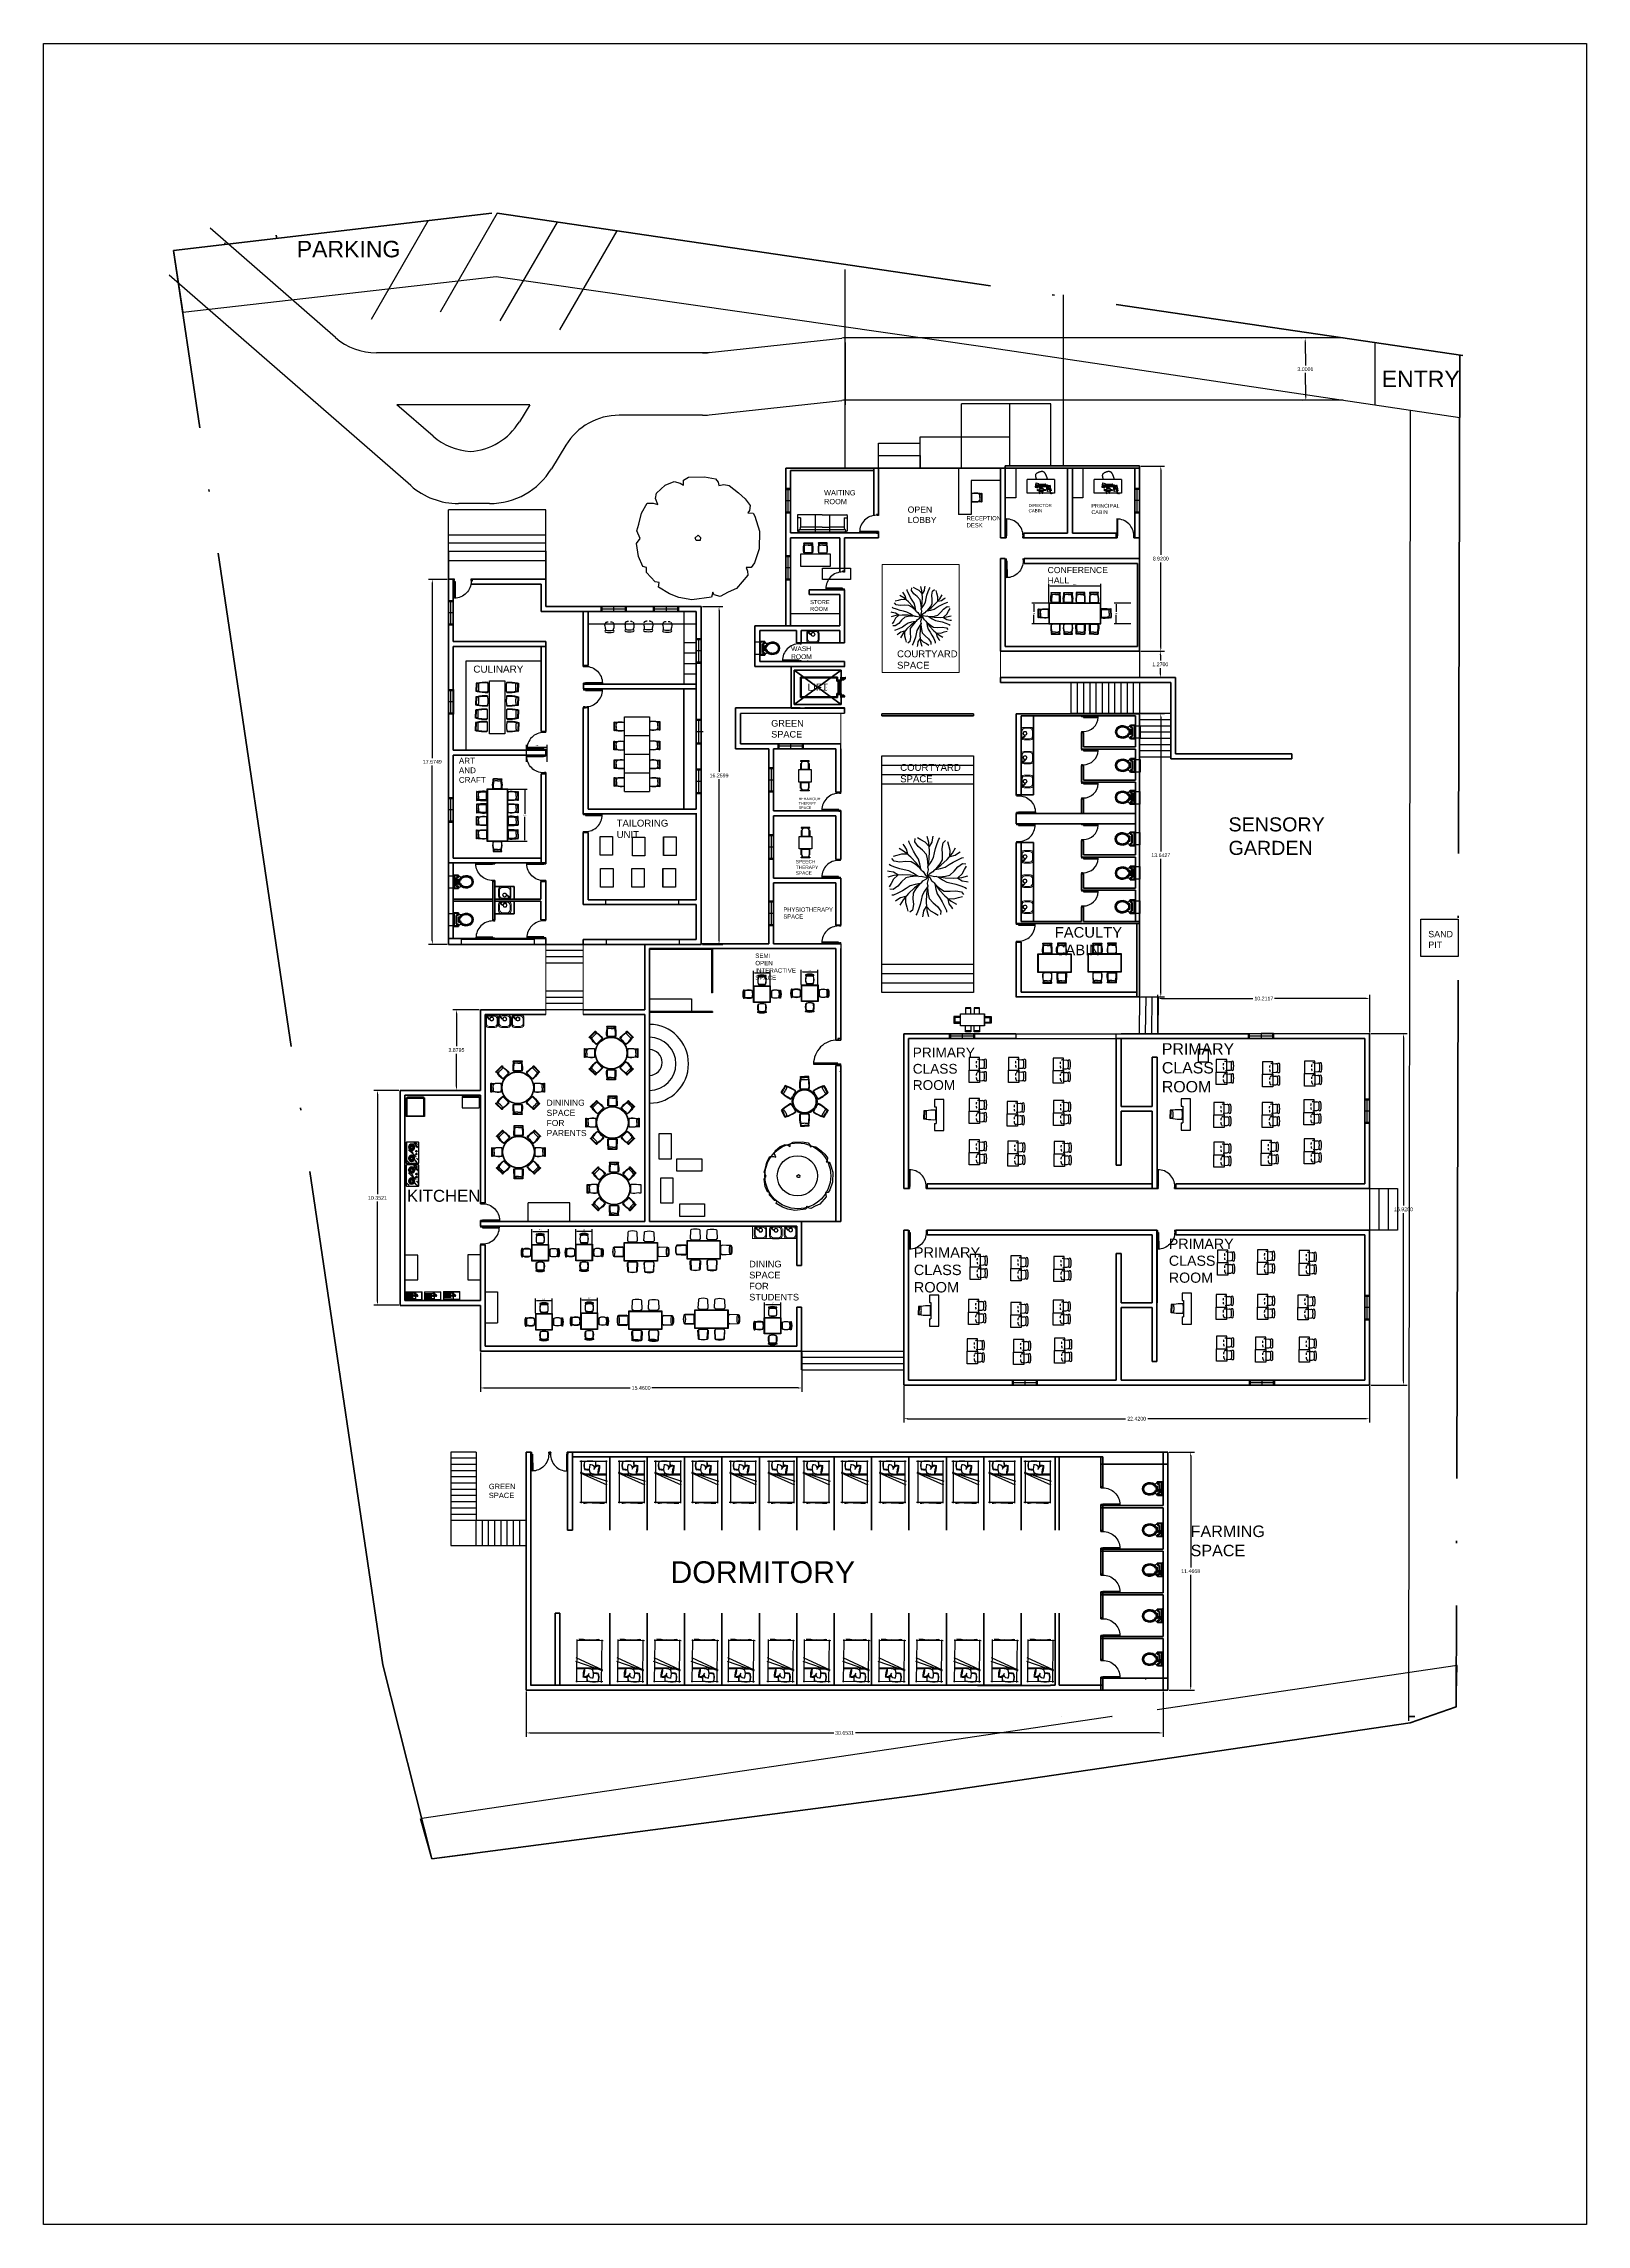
# Model space of a CAD drawing. Header units: metres. Extents: x -353 to 1688, y -477 to 135.
# Drawn here: x -346.4 to -272.2, y -305.9 to -200.9 of the extents above; entities that cross this region are included whole.
import ezdxf

# ---------------------------------------------------------------- set-up
doc = ezdxf.new("R2010")
doc.units = ezdxf.units.M
doc.header["$MEASUREMENT"] = 0
doc.linetypes.add('ACAD_ISO04W100', pattern=[30, 24, -3, 0, -3])
doc.linetypes.add('HIDDEN2', pattern=[0.1875, 0.125, -0.0625])
for name, color, linetype in [('ARCH', 7, 'Continuous'), ('CIRCULATION', 8, 'Continuous'), ('door space', 1, 'Continuous'), ('Edges', 7, 'Continuous'), ('FUR', 7, 'Continuous'), ('ID-LOOSE', 31, 'Continuous'), ('ID-LOOSE2', 8, 'Continuous'), ('TREES', 82, 'Continuous'), ('WINDOW', 10, 'Continuous')]:
    doc.layers.add(name, color=color, linetype=linetype)
for name, color, linetype, lineweight in [('DIMENSION', 240, 'Continuous', 40), ('ELEVATION', 160, 'Continuous', 20), ('PLINTH', 7, 'Continuous', 20), ('ROAD', 31, 'Continuous', 30), ('SITE BOUNDARY', 6, 'ACAD_ISO04W100', 60), ('WALL', 2, 'Continuous', 40)]:
    doc.layers.add(name, color=color, linetype=linetype, lineweight=lineweight)
for name, color, linetype, plot in [('FURNITURE', 130, 'Continuous', False), ('STAIR', 231, 'Continuous', False), ('TEXT', 141, 'Continuous', False)]:
    doc.layers.add(name, color=color, linetype=linetype, plot=plot)
doc.styles.get("Standard").update_dxf_attribs({"font": 'arial.ttf'})
doc.styles.add('Texto', font='BRADHITC.TTF', dxfattribs={"height": 0.1})
doc.dimstyles.new('Annotative', dxfattribs={"dimscale": 0, "dimtxt": 0.18, "dimasz": 0.18, "dimexe": 0.18, "dimexo": 0.0625, "dimgap": 0.09, "dimtad": 0, "dimtih": 1, "dimtoh": 1, "dimdec": 4, "dimzin": 0, "dimdsep": 46, "dimtxsty": 'Standard', "dimcen": 0.09, "dimadec": 0, "dimazin": 0, "dimtfac": 1, "dimtdec": 4, "dimtofl": 0, "dimtmove": 0, "dimatfit": 3, "dimfxl": 1, "dimtolj": 1, "dimtzin": 0, "dimarcsym": 0})
doc.dimstyles.new('ARCHITXT', dxfattribs={"dimtxt": 0.05, "dimasz": 0.05, "dimexe": 0.1, "dimexo": 0.02, "dimgap": 0.05, "dimtad": 1, "dimtih": 1, "dimtoh": 1, "dimdec": 0, "dimlfac": 1000, "dimzin": 0, "dimdsep": 46, "dimtxsty": 'Standard', "dimcen": 0.1, "dimdle": 0.18, "dimclrd": 15, "dimclre": 15, "dimclrt": 202, "dimadec": 0, "dimazin": 0, "dimtfac": 0.72, "dimtdec": 0, "dimtix": 1, "dimtmove": 2, "dimatfit": 3, "dimfxl": 1, "dimtolj": 1, "dimtzin": 0, "dimarcsym": 0})

# ---------------------------------------------------------------- blocks, each defined once
blk = doc.blocks.new('A$C50846A53')
at = {"linetype": 'Continuous'}
for p, q in [((0, 0.74), (0, 0.56)), ((0.5, 0.74), (0, 0.74)), ((0, 0.56), (0.08, 0.56)), ((0.47, 0.71), (0.03, 0.71)), ((0.03, 0.71), (0.03, 0.59)), ((0.03, 0.59), (0.063, 0.59)), ((0.093, 0.64), (0.063, 0.59)), ((0.11, 0.61), (0.08, 0.56)), ((0.093, 0.64), (0.407, 0.64)), ((0.11, 0.61), (0.39, 0.61)), ((0.15, 0.557), (0.15, 0.52)), ((0.15, 0.557), (0.351, 0.557)), ((0.17, 0.537), (0.332, 0.537)), ((0.2, 0.507), (0.2, 0.488)), ((0.2, 0.507), (0.301, 0.507)), ((0.301, 0.507), (0.301, 0.488)), ((0.351, 0.557), (0.351, 0.52)), ((0.42, 0.56), (0.39, 0.61)), ((0.437, 0.59), (0.407, 0.64)), ((0.42, 0.56), (0.5, 0.56)), ((0.437, 0.59), (0.47, 0.59)), ((0.47, 0.59), (0.47, 0.71)), ((0.5, 0.56), (0.5, 0.74))]:
    blk.add_line(p, q, dxfattribs=at)
for centre, radius, start, end in [((-0.039, 0.461), 0.106, 344.64203, 68.73386), ((0.11, 0.542), 0.06, 306.00324, 355.47984), ((0.391, 0.542), 0.06, 184.52019, 233.99594), ((0.539, 0.461), 0.106, 111.26614, 195.35797)]:
    blk.add_arc(centre, radius, start, end, dxfattribs=at)
blk.add_ellipse((0.251, 0.274), major_axis=(0, 0.274), ratio=0.828948, start_param=0.459479, end_param=5.823706, dxfattribs=at)
for points, knots in [([(0.145, 0.493), (0.144, 0.492), (0.143, 0.491), (0.132, 0.483), (0.123, 0.475), (0.106, 0.457), (0.098, 0.447), (0.084, 0.426), (0.077, 0.415), (0.066, 0.391), (0.061, 0.378), (0.053, 0.352), (0.05, 0.339), (0.045, 0.311), (0.044, 0.298), (0.043, 0.27), (0.043, 0.256), (0.046, 0.228), (0.049, 0.215), (0.055, 0.188), (0.059, 0.175), (0.069, 0.15), (0.075, 0.138), (0.088, 0.116), (0.095, 0.105), (0.111, 0.085), (0.12, 0.077), (0.138, 0.06), (0.147, 0.053), (0.167, 0.041), (0.178, 0.036), (0.199, 0.028), (0.209, 0.025), (0.231, 0.021), (0.242, 0.02), (0.264, 0.02), (0.275, 0.021), (0.297, 0.026), (0.307, 0.029), (0.328, 0.038), (0.338, 0.044), (0.358, 0.057), (0.367, 0.064), (0.385, 0.081), (0.394, 0.09), (0.409, 0.11), (0.416, 0.121), (0.429, 0.144), (0.434, 0.156), (0.444, 0.181), (0.448, 0.194), (0.454, 0.221), (0.456, 0.235), (0.458, 0.262), (0.458, 0.276), (0.457, 0.304), (0.455, 0.318), (0.45, 0.345), (0.447, 0.358), (0.438, 0.384), (0.433, 0.396), (0.421, 0.42), (0.414, 0.431), (0.399, 0.452), (0.391, 0.461), (0.374, 0.479), (0.365, 0.486), (0.356, 0.493)], [0.542145, 0.542145, 0.542145, 0.542145, 0.562703, 0.562703, 0.724661, 0.724661, 0.886619, 0.886619, 1.048577, 1.048577, 1.210535, 1.210535, 1.372493, 1.372493, 1.534451, 1.534451, 1.696409, 1.696409, 1.858367, 1.858367, 2.020325, 2.020325, 2.182283, 2.182283, 2.344241, 2.344241, 2.506199, 2.506199, 2.668157, 2.668157, 2.830115, 2.830115, 2.992073, 2.992073, 3.154031, 3.154031, 3.315989, 3.315989, 3.477947, 3.477947, 3.639905, 3.639905, 3.801863, 3.801863, 3.963821, 3.963821, 4.125779, 4.125779, 4.287737, 4.287737, 4.449695, 4.449695, 4.611653, 4.611653, 4.773611, 4.773611, 4.935569, 4.935569, 5.097526, 5.097526, 5.259484, 5.259484, 5.421442, 5.421442, 5.5834, 5.5834, 5.741045, 5.741045, 5.741045, 5.741045]), ([(0.2, 0.488), (0.17, 0.474), (0.164, 0.47), (0.151, 0.46), (0.144, 0.454), (0.13, 0.439), (0.123, 0.431), (0.111, 0.413), (0.106, 0.404), (0.096, 0.384), (0.091, 0.373), (0.084, 0.352), (0.081, 0.34), (0.076, 0.317), (0.075, 0.305), (0.073, 0.282), (0.073, 0.27), (0.074, 0.246), (0.076, 0.234), (0.08, 0.211), (0.083, 0.2), (0.09, 0.178), (0.095, 0.167), (0.104, 0.147), (0.11, 0.138), (0.122, 0.12), (0.128, 0.112), (0.142, 0.097), (0.149, 0.09), (0.165, 0.078), (0.173, 0.073), (0.189, 0.064), (0.197, 0.06), (0.214, 0.055), (0.222, 0.053), (0.239, 0.05), (0.248, 0.05), (0.266, 0.051), (0.276, 0.052), (0.296, 0.057), (0.306, 0.061), (0.325, 0.071), (0.335, 0.077), (0.353, 0.091), (0.361, 0.099), (0.377, 0.117), (0.384, 0.127), (0.398, 0.149), (0.404, 0.161), (0.414, 0.185), (0.418, 0.198), (0.424, 0.225), (0.426, 0.239), (0.428, 0.267), (0.428, 0.281), (0.426, 0.309), (0.424, 0.323), (0.418, 0.349), (0.414, 0.363), (0.404, 0.387), (0.398, 0.399), (0.385, 0.421), (0.378, 0.431), (0.362, 0.449), (0.353, 0.458), (0.338, 0.469), (0.332, 0.474), (0.301, 0.488)], [0.459479, 0.459479, 0.459479, 0.459479, 0.567422, 0.567422, 0.720865, 0.720865, 0.874307, 0.874307, 1.02775, 1.02775, 1.181192, 1.181192, 1.334635, 1.334635, 1.488077, 1.488077, 1.64152, 1.64152, 1.794963, 1.794963, 1.948405, 1.948405, 2.101848, 2.101848, 2.25529, 2.25529, 2.408733, 2.408733, 2.562175, 2.562175, 2.715618, 2.715618, 2.86906, 2.86906, 3.022503, 3.022503, 3.175946, 3.175946, 3.356457, 3.356457, 3.536968, 3.536968, 3.717479, 3.717479, 3.89799, 3.89799, 4.078501, 4.078501, 4.259012, 4.259012, 4.439523, 4.439523, 4.620035, 4.620035, 4.800546, 4.800546, 4.981057, 4.981057, 5.161568, 5.161568, 5.342079, 5.342079, 5.52259, 5.52259, 5.703101, 5.703101, 5.823706, 5.823706, 5.823706, 5.823706])]:
    blk.add_open_spline(points, degree=3, knots=knots, dxfattribs=at)
blk = doc.blocks.new('BRANCHZ', base_point=(0.5, 0.5))
for p, q in [((0.776, 0.517), (0.83, 0.567)), ((0.83, 0.567), (0.876, 0.621)), ((0.876, 0.621), (0.934, 0.663)), ((0.93, 0.533), (0.959, 0.588)), ((0.934, 0.663), (0.976, 0.659)), ((0.959, 0.588), (0.984, 0.629)), ((0.533, 0.508), (0.5, 0.5)), ((0.584, 0.496), (0.533, 0.508)), ((0.613, 0.5), (0.584, 0.496)), ((0.613, 0.5), (0.717, 0.483)), ((0.629, 0.496), (0.684, 0.458)), ((0.642, 0.496), (0.721, 0.504)), ((0.684, 0.458), (0.738, 0.429)), ((0.717, 0.483), (0.821, 0.479)), ((0.721, 0.504), (0.776, 0.517)), ((0.738, 0.429), (0.796, 0.416)), ((0.796, 0.416), (0.851, 0.404)), ((0.821, 0.479), (0.926, 0.488)), ((0.851, 0.404), (0.913, 0.383)), ((0.876, 0.483), (0.93, 0.533)), ((0.876, 0.479), (0.93, 0.446)), ((0.913, 0.383), (0.967, 0.362)), ((0.926, 0.488), (1.001, 0.508)), ((0.93, 0.446), (0.984, 0.437)), ((0.967, 0.362), (0.984, 0.35)), ((0.984, 0.437), (1.005, 0.433))]:
    blk.add_line(p, q)
blk = doc.blocks.new('TREE-16')
at = {"xscale": 120, "yscale": 120, "zscale": 120}
for rotation in [134.9999999999999, 90, 44.99999999999985, 180, 224.9999999999999, 270, 314.9999999999998]:
    blk.add_blockref('BRANCHZ', (0, 0), dxfattribs=dict(at, rotation=rotation))
blk.add_blockref('BRANCHZ', (0, 0), dxfattribs=at)
blk = doc.blocks.new('A$C47EF7D3D')
for p, q in [((0, 675), (40, 675)), ((0, 125), (0, 675)), ((40, 125), (0, 125)), ((40, 125), (40, 675)), ((103, 607), (40, 607)), ((103, 193), (40, 193)), ((181, 675), (525, 675)), ((181, 675), (181, 635)), ((181, 125), (181, 165)), ((181, 125), (525, 125)), ((190, 635), (550, 635)), ((550, 165), (190, 165)), ((525, 675), (525, 635)), ((525, 125), (525, 165)), ((550, 635), (550, 165)), ((568, 800), (1368, 800)), ((568, 0), (568, 800)), ((1368, 0), (568, 0)), ((1368, 800), (1368, 0)), ((1746, 635), (1386, 635)), ((1386, 635), (1386, 165)), ((1386, 165), (1746, 165)), ((1755, 675), (1411, 675)), ((1411, 675), (1411, 635)), ((1411, 125), (1411, 165)), ((1755, 125), (1411, 125)), ((1755, 675), (1755, 635)), ((1755, 125), (1755, 165)), ((1834, 607), (1896, 607)), ((1834, 193), (1896, 193)), ((1936, 675), (1896, 675)), ((1896, 125), (1896, 675)), ((1896, 125), (1936, 125)), ((1936, 125), (1936, 675))]:
    blk.add_line(p, q)
for centre, start, end in [((190, 485), 90, 180), ((190, 315), 180, 270), ((1746, 485), 0, 90), ((1746, 315), 270, 0)]:
    blk.add_arc(centre, 150, start, end)
blk = doc.blocks.new('Simple tree 13_cad-block.com')
at = {"color": 0}
for points in [[(-1468, -1499), (-1766, -1175), (-1766, -1008), (-1883, -968), (-2037, -632), (-2103, -179), (-1973, -11), (-2089, 248), (-2025, 481), (-1935, 856), (-1740, 1192), (-1534, 1192), (-1378, 1153), (-1456, 1360), (-1416, 1541), (-1119, 1813), (-809, 1943), (-615, 1878), (-498, 1813), (-498, 1981), (-330, 2085), (227, 2098), (602, 2033), (692, 1917), (718, 1800), (886, 1839), (1068, 1800), (1391, 1555), (1611, 1348), (1779, 1115), (1766, 946), (1701, 868), (1883, 856), (1948, 752), (2102, 235), (2090, -361), (1934, -839), (1818, -1008), (1649, -1008), (1689, -1124), (1701, -1266), (1313, -1719), (1028, -1848), (757, -1991), (550, -1939), (511, -1848), (459, -2017), (-214, -2107), (-653, -2029), (-977, -1900), (-1352, -1681), (-1326, -1512)], [(-58, -76), (-97, 15), (6, 105), (84, 28), (71, -76)]]:
    blk.add_lwpolyline(points, close=True, dxfattribs=at)
blk = doc.blocks.new('A$C027E3DAA')
at = {"lineweight": 5}
for p, q in [((0, 100), (0, 320)), ((31, 132), (31, 288)), ((48, 356), (128, 276)), ((142, 290), (63, 369)), ((320, 420), (100, 420)), ((128, 276), (142, 290)), ((291, 388), (131, 388)), ((291, 32), (131, 32)), ((391, 132), (391, 288)), ((420, 100), (420, 320)), ((320, 0), (100, 0))]:
    blk.add_line(p, q, dxfattribs=at)
for centre, radius in [((47, 373), 16.5), ((47, 373), 8.24), ((214, 287), 68.5), ((214, 287), 54.8)]:
    blk.add_circle(centre, radius, dxfattribs=at)
for centre, start, end in [((100, 320), 90, 180), ((100, 100), 180, 270), ((131, 288), 90, 180), ((131, 132), 180, 270), ((291, 288), 0, 90), ((291, 132), 270, 0), ((320, 320), 0, 90), ((320, 100), 270, 0)]:
    blk.add_arc(centre, 100, start, end, dxfattribs=at)
blk = doc.blocks.new('DOOR-80')
at = {"layer": 'ARCH', "color": 32}
for p, q in [((-360, -263), (-360, -363)), ((-315, -263), (-360, -263)), ((-360, -363), (-310, -363)), ((-315, -263), (-315, -303)), ((-310, -303), (-315, -303)), ((-310, -303), (-310, -363)), ((390, -363), (390, -303)), ((395, -303), (390, -303)), ((390, -363), (440, -363)), ((440, -263), (395, -263)), ((395, -303), (395, -263)), ((440, -363), (440, -263))]:
    blk.add_line(p, q, dxfattribs=at)
blk.add_lwpolyline([(-280, 447), (-315, 447), (-315, -263), (-280, -263)], close=True, dxfattribs=at)
at = {"layer": 'ARCH', "color": 40}
blk.add_arc((-315, -263), 710, 0, 87.17441, dxfattribs=at)
blk = doc.blocks.new('A$C1D6968EA')
at = {"layer": 'ID-LOOSE2'}
for p, q in [((0, 0.39), (0.02, 0.39)), ((0, 0.02), (0.02, 0.02)), ((0.02, 0.39), (0.02, 0.4)), ((0.02, 0.39), (0.02, 0.4)), ((0.02, 0.02), (0.02, 0.01)), ((0.02, 0.02), (0.02, 0.01)), ((0.37, 0.2), (0.37, 0.31)), ((0.37, 0.2), (0.37, 0.09)), ((0.45, 0.2), (0.45, 0.38)), ((0.45, 0.2), (0.45, 0.02)), ((0.46, 0.2), (0.46, 0.38)), ((0.46, 0.2), (0.46, 0.38)), ((0.46, 0.2), (0.46, 0.02)), ((0.46, 0.2), (0.46, 0.02))]:
    blk.add_line(p, q, dxfattribs=at)
for centre, radius, start, end in [((0.14, -0.75), 1.15, 78.4357, 96.8363), ((-0.01, 0.39), 0.012, 341.7536, 26.5375), ((0.14, 1.15), 1.15, 263.1637, 281.5643), ((-0.01, 0.01), 0.012, 333.4625, 18.2464), ((0.28, 0.31), 0.0978, 0.5164, 53.1927), ((0.28, 0.1), 0.0978, 306.8073, 359.4836), ((0.35, 0.68), 0.317, 271.1591, 287.5641), ((0.35, -0.28), 0.317, 72.4359, 88.8409), ((0.39, 0.62), 0.241, 264.5513, 285.9626), ((0.39, -0.22), 0.241, 74.0374, 95.4487), ((0.45, 0.38), 0.000433, 341.7715, 99.2202), ((0.45, 0.38), 0.000725, 357.3762, 107.5208), ((0.45, 0.02), 0.000725, 252.4792, 2.6238), ((0.45, 0.02), 0.000433, 260.7798, 18.2285), ((0.46, 0.38), 0.00242, 10.345, 111.3742), ((0.46, 0.02), 0.00242, 248.6258, 349.655)]:
    blk.add_arc(centre, radius, start, end, dxfattribs=at)
blk = doc.blocks.new('A$C504E2D25')
at = {"layer": 'ID-LOOSE'}
blk.add_lwpolyline([(0, 0), (0, 0.9), (1.6, 0.9), (1.6, 0)], close=True, dxfattribs=at)
at = {"layer": 'ID-LOOSE2'}
blk.add_lwpolyline([(0.02, 0.02), (0.02, 0.88), (1.58, 0.88), (1.58, 0.02)], close=True, dxfattribs=at)
blk = doc.blocks.new('A$C8043')
at = {"layer": 'ID-LOOSE'}
blk.add_lwpolyline([(0.38, 1.27, 0.142857), (0.38, 1.62), (0.4, 1.67), (0.4, 1.69, 0.16432), (0, 1.69), (0, 1.67), (0.03, 1.62, 0.142857), (0.03, 1.27, 0.142857)], format="xyb", close=True, dxfattribs=at)
at = {"layer": 'ID-LOOSE2'}
for points in [[(0.39, 1.66, 0.159203), (0.01, 1.66), (0.03, 1.63, -0.139716), (0.37, 1.63)], [(0.04, 1.28, -0.138299), (0.04, 1.62, -0.138299), (0.37, 1.62, -0.138299), (0.37, 1.28, -0.138299)]]:
    blk.add_lwpolyline(points, format="xyb", close=True, dxfattribs=at)
at = {"layer": 'ID-LOOSE2', "color": 4}
for centre, start, end in [((0.2, 1.07), 71.3371, 108.6629), ((0.2, 1.02), 73.7398, 106.2602)]:
    blk.add_arc(centre, 0.625, start, end, dxfattribs=at)
blk = doc.blocks.new('*D178')
at = {"layer": 'Defpoints', "color": 0, "transparency": 16777216}
for p in [(-311.76, -262.25), (-310.96, -261.63), (-310.96, -262.25)]:
    blk.add_point(p, dxfattribs=at)
at = {"layer": 'FURNITURE', "color": 15, "lineweight": -2, "transparency": 16777216}
for p, q in [((-311.76, -262.23), (-311.76, -261.53)), ((-311.71, -261.63), (-311.01, -261.63)), ((-310.96, -262.23), (-310.96, -261.53))]:
    blk.add_line(p, q, dxfattribs=at)
at = {"layer": 'FURNITURE', "color": 15, "transparency": 16777216}
for points in [[(-311.71, -261.62), (-311.71, -261.63), (-311.76, -261.63)], [(-311.01, -261.62), (-311.01, -261.63), (-310.96, -261.63)]]:
    blk.add_solid(points, dxfattribs=at)
at = {"layer": 'FURNITURE', "color": 202, "transparency": 16777216, "insert": (-311.36, -261.55), "char_height": 0.05, "attachment_point": 5}
blk.add_mtext('\\A1;800', dxfattribs=at)
blk = doc.blocks.new('*D179')
at = {"layer": 'Defpoints', "color": 0, "transparency": 16777216}
for p in [(-319.79, -261.41), (-320.59, -262.03), (-319.79, -262.03)]:
    blk.add_point(p, dxfattribs=at)
at = {"layer": 'FURNITURE', "color": 15, "lineweight": -2, "transparency": 16777216}
for p, q in [((-320.59, -262.01), (-320.59, -261.31)), ((-320.54, -261.41), (-319.84, -261.41)), ((-319.79, -262.01), (-319.79, -261.31))]:
    blk.add_line(p, q, dxfattribs=at)
at = {"layer": 'FURNITURE', "color": 15, "transparency": 16777216}
for points in [[(-320.54, -261.4), (-320.54, -261.42), (-320.59, -261.41)], [(-319.84, -261.4), (-319.84, -261.42), (-319.79, -261.41)]]:
    blk.add_solid(points, dxfattribs=at)
at = {"layer": 'FURNITURE', "color": 202, "transparency": 16777216, "insert": (-320.19, -261.33), "char_height": 0.05, "attachment_point": 5}
blk.add_mtext('\\A1;800', dxfattribs=at)
blk = doc.blocks.new('*D180')
at = {"layer": 'Defpoints', "color": 0, "transparency": 16777216}
for p in [(-320.04, -258.1), (-320.84, -258.73), (-320.04, -258.73)]:
    blk.add_point(p, dxfattribs=at)
at = {"layer": 'FURNITURE', "color": 15, "lineweight": -2, "transparency": 16777216}
for p, q in [((-320.84, -258.71), (-320.84, -258)), ((-320.79, -258.1), (-320.09, -258.1)), ((-320.04, -258.71), (-320.04, -258))]:
    blk.add_line(p, q, dxfattribs=at)
at = {"layer": 'FURNITURE', "color": 15, "transparency": 16777216}
for points in [[(-320.79, -258.09), (-320.79, -258.11), (-320.84, -258.1)], [(-320.09, -258.09), (-320.09, -258.11), (-320.04, -258.1)]]:
    blk.add_solid(points, dxfattribs=at)
at = {"layer": 'FURNITURE', "color": 202, "transparency": 16777216, "insert": (-320.44, -258.03), "char_height": 0.05, "attachment_point": 5}
blk.add_mtext('\\A1;800', dxfattribs=at)
blk = doc.blocks.new('*D181')
at = {"layer": 'Defpoints', "color": 0, "transparency": 16777216}
for p in [(-322.15, -258.11), (-322.95, -258.74), (-322.15, -258.74)]:
    blk.add_point(p, dxfattribs=at)
at = {"layer": 'FURNITURE', "color": 15, "lineweight": -2, "transparency": 16777216}
for p, q in [((-322.95, -258.72), (-322.95, -258.01)), ((-322.9, -258.11), (-322.2, -258.11)), ((-322.15, -258.72), (-322.15, -258.01))]:
    blk.add_line(p, q, dxfattribs=at)
at = {"layer": 'FURNITURE', "color": 15, "transparency": 16777216}
for points in [[(-322.9, -258.1), (-322.9, -258.12), (-322.95, -258.11)], [(-322.2, -258.1), (-322.2, -258.12), (-322.15, -258.11)]]:
    blk.add_solid(points, dxfattribs=at)
at = {"layer": 'FURNITURE', "color": 202, "transparency": 16777216, "insert": (-322.55, -258.04), "char_height": 0.05, "attachment_point": 5}
blk.add_mtext('\\A1;800', dxfattribs=at)
blk = doc.blocks.new('*D177')
at = {"layer": 'Defpoints', "color": 0, "transparency": 16777216}
for p in [(-321.97, -261.44), (-322.77, -262.07), (-321.97, -262.07)]:
    blk.add_point(p, dxfattribs=at)
at = {"layer": 'FURNITURE', "color": 15, "lineweight": -2, "transparency": 16777216}
for p, q in [((-322.77, -262.05), (-322.77, -261.34)), ((-322.72, -261.44), (-322.02, -261.44)), ((-321.97, -262.05), (-321.97, -261.34))]:
    blk.add_line(p, q, dxfattribs=at)
at = {"layer": 'FURNITURE', "color": 15, "transparency": 16777216}
for points in [[(-322.72, -261.43), (-322.72, -261.45), (-322.77, -261.44)], [(-322.02, -261.43), (-322.02, -261.45), (-321.97, -261.44)]]:
    blk.add_solid(points, dxfattribs=at)
at = {"layer": 'FURNITURE', "color": 202, "transparency": 16777216, "insert": (-322.37, -261.37), "char_height": 0.05, "attachment_point": 5}
blk.add_mtext('\\A1;800', dxfattribs=at)
blk = doc.blocks.new('A$C525172BA')
for p, q in [((10, 41), (87, 118)), ((24, 337), (101, 414)), ((55, 74), (132, 151)), ((63, 254), (63, 249)), ((101, 2), (178, 79)), ((178, 369), (183, 369)), ((178, 133), (183, 133)), ((232, 89), (387, 244)), ((299, 254), (299, 249)), ((321, 203), (476, 357)), ((374, 194), (452, 271)), ((451, 254), (451, 249)), ((550, 48), (627, 125)), ((572, 369), (567, 369)), ((572, 133), (567, 133)), ((568, 22), (722, 177)), ((651, 97), (728, 175)), ((661, 42), (739, 119)), ((687, 254), (687, 249))]:
    blk.add_line(p, q)
at = {"ltscale": 0.18}
for p, q in [((135, 254), (63, 254)), ((135, 249), (63, 249)), ((178, 297), (178, 369)), ((178, 207), (178, 133)), ((183, 297), (183, 369)), ((183, 207), (183, 133)), ((225, 254), (299, 254)), ((225, 249), (299, 249)), ((319, 100), (319, 69)), ((327, 100), (327, 69)), ((423, 100), (423, 69)), ((431, 100), (431, 69)), ((525, 254), (451, 254)), ((525, 249), (451, 249)), ((567, 297), (567, 369)), ((567, 207), (567, 133)), ((572, 297), (572, 369)), ((572, 207), (572, 133)), ((615, 254), (687, 254)), ((615, 249), (687, 249))]:
    blk.add_line(p, q, dxfattribs=at)
for points in [[(20, 0), (730, 0, 0.414214), (750, 20), (750, 420, 0.414214), (730, 440), (20, 440, 0.414214), (0, 420), (0, 20, 0.414214)], [(20, 3), (730, 3, 0.414214), (747, 20), (747, 420, 0.414214), (730, 437), (20, 437, 0.414214), (3, 420), (3, 20, 0.414214)]]:
    blk.add_lwpolyline(points, format="xyb", close=True)
for centre in [(109, 291), (115, 300), (643, 284), (647, 273)]:
    blk.add_circle(centre, 3.58)
for centre, radius in [((180, 252), 39), ((323, 84), 22.5), ((427, 84), 22.5), ((570, 252), 39)]:
    blk.add_circle(centre, radius, dxfattribs=at)
for centre, radius, start, end in [((180, 252), 110, 91.30229, 178.69771), ((180, 252), 110, 181.30229, 268.69771), ((180, 252), 95, 91.59175, 178.40825), ((180, 252), 95, 181.59175, 268.40825), ((180, 252), 75, 91.91021, 178.08979), ((180, 252), 75, 181.91021, 268.08979), ((134, 252), 2.64, 288.75105, 71.24895), ((180, 297), 2.52, 186.73537, 353.26463), ((180, 206), 2.69, 21.78852, 158.21148), ((180, 252), 110, 1.30229, 88.69771), ((180, 252), 95, 1.59175, 88.40825), ((180, 252), 75, 1.91021, 88.08979), ((180, 252), 75, 271.91021, 358.08979), ((180, 252), 110, 271.30229, 358.69771), ((180, 252), 95, 271.59175, 358.40825), ((226, 252), 2.67, 110.55069, 249.44931), ((323, 84), 18.5, 111.32369, 248.67631), ((317, 100), 2, 0, 111.32369), ((317, 69), 2, 248.67631, 0), ((329, 100), 2, 68.67631, 180), ((329, 69), 2, 180, 291.32369), ((323, 84), 18.5, 291.32369, 68.67631), ((427, 84), 18.5, 111.32369, 248.67631), ((421, 100), 2, 0, 111.32369), ((421, 69), 2, 248.67631, 0), ((433, 100), 2, 68.67631, 180), ((433, 69), 2, 180, 291.32369), ((427, 84), 18.5, 291.32369, 68.67631), ((570, 252), 110, 91.30229, 178.69771), ((570, 252), 110, 181.30229, 268.69771), ((570, 252), 95, 91.59175, 178.40825), ((570, 252), 95, 181.59175, 268.40825), ((570, 252), 60, 92.38802, 177.61198), ((570, 252), 60, 182.38802, 267.61198), ((524, 252), 2.63, 288.41197, 71.58803), ((570, 297), 2.51, 183.95793, 356.04207), ((570, 206), 2.63, 17.9418, 162.0582), ((570, 252), 110, 1.30229, 88.69771), ((570, 252), 60, 2.38802, 87.61198), ((570, 252), 60, 272.38802, 357.61198), ((570, 252), 110, 271.30229, 358.69771), ((570, 252), 95, 1.59175, 88.40825), ((570, 252), 95, 271.59175, 358.40825), ((615, 252), 2.58, 104.29448, 255.70552)]:
    blk.add_arc(centre, radius, start, end, dxfattribs=at)
blk = doc.blocks.new('A$C46405F3B')
for p, q in [((0, 565), (560, 565)), ((0, 0), (0, 565)), ((560, 565), (560, 0)), ((560, 0), (0, 0))]:
    blk.add_line(p, q)
for points in [[(540, 545), (20, 545), (20, 20), (540, 20)], [(34, 600), (523, 600), (523, 565), (34, 565)]]:
    blk.add_lwpolyline(points, close=True)
blk = doc.blocks.new('C12')
for p, q in [((-0.701, -0.873), (-0.701, -0.005)), ((0.581, -0.005), (-0.701, -0.005)), ((0.581, -0.873), (0.581, -0.005)), ((-0.701, -0.794), (0.581, -0.794)), ((-0.701, -0.821), (0.581, -0.821)), ((-0.279, -0.873), (-0.279, -0.821)), ((-0.255, -0.873), (-0.255, -0.821)), ((-0.701, -0.873), (0.581, -0.873)), ((-0.427, -0.936), (-0.427, -0.871)), ((-0.38, -0.936), (-0.427, -0.936)), ((-0.38, -0.871), (-0.38, -0.936)), ((-0.151, -0.871), (-0.151, -0.936)), ((-0.151, -0.936), (-0.105, -0.936)), ((-0.105, -0.936), (-0.105, -0.871))]:
    blk.add_line(p, q)
blk = doc.blocks.new('62438789')
at = {"xscale": 10, "zscale": 10}
blk.add_blockref('C12', (0.93, -0.01), dxfattribs=at)
blk = doc.blocks.new('REFRIG4')
at = {"xscale": 0.1, "zscale": 0.1}
blk.add_blockref('62438789', (-0.03, 0.01), dxfattribs=at)
blk = doc.blocks.new('A$C6DD140BA')
at = {"lineweight": 5}
for p, q in [((0, 480), (0, 20)), ((975, 500), (20, 500)), ((25, 465), (25, 35)), ((960, 475), (35, 475)), ((35, 25), (960, 25)), ((55, 402), (55, 390)), ((526, 402), (55, 402)), ((385, 390), (55, 390)), ((55, 354), (55, 342)), ((385, 354), (55, 354)), ((385, 342), (55, 342)), ((55, 305), (55, 293)), ((385, 305), (55, 305)), ((385, 293), (55, 293)), ((55, 256), (55, 244)), ((385, 256), (55, 256)), ((385, 256), (55, 256)), ((385, 244), (55, 244)), ((385, 244), (55, 244)), ((55, 207), (55, 195)), ((385, 207), (55, 207)), ((385, 195), (55, 195)), ((55, 158), (55, 146)), ((385, 158), (55, 158)), ((385, 146), (55, 146)), ((55, 109), (55, 97)), ((385, 109), (55, 109)), ((55, 97), (565, 97)), ((220, 390), (242, 390)), ((385, 390), (385, 354)), ((385, 342), (385, 305)), ((385, 293), (385, 256)), ((385, 244), (385, 207)), ((385, 195), (385, 158)), ((385, 146), (385, 109)), ((420, 382), (420, 117)), ((565, 402), (553, 402)), ((575, 399), (680, 308)), ((585, 117), (585, 382)), ((693, 323), (589, 414)), ((610, 445), (610, 395)), ((610, 368), (610, 55)), ((940, 465), (630, 465)), ((630, 35), (940, 35)), ((960, 55), (960, 445)), ((970, 465), (970, 35)), ((995, 480), (995, 20)), ((20, 0), (975, 0))]:
    blk.add_line(p, q, dxfattribs=at)
for centre, radius in [((502, 250), 41.9), ((502, 250), 34.4), ((502, 250), 5.37), ((694, 250), 34.4), ((694, 250), 5.37)]:
    blk.add_circle(centre, radius, dxfattribs=at)
for centre, radius, start, end in [((20, 480), 20, 90, 180), ((20, 20), 20, 180, 270), ((35, 465), 10, 90, 180), ((35, 35), 10, 180, 270), ((440, 382), 20, 90, 180), ((440, 117), 20, 180, 270), ((545, 437), 28.1, 347.94159, 227.04717), ((23, 426), 503, 349.51266, 1.00232), ((524, 334), 6.64, 170.71955, 346.93936), ((526, 335), 4.91, 202.34884, 285.33209), ((220, 432), 311, 347.88396, 359.21302), ((546, 438), 20, 330.79808, 186.86083), ((545, 437), 16.2, 207.42803, 320.65461), ((1023, 218), 506, 155.41495, 166.87349), ((843, 297), 313, 156.40163, 167.68971), ((509, 323), 100, 49.097, 61.81968), ((500, 89), 326, 79.28202, 80.16735), ((548, 386), 29.3, 47.59067, 71.33291), ((654, 489), 100, 205.60995, 229.09706), ((565, 382), 20, 68.93767, 90), ((565, 117), 20, 270, 0), ((597, 442), 29.3, 201.23002, 229.73704), ((565, 382), 20, 0, 29.23412), ((630, 445), 20, 90, 180), ((630, 55), 20, 180, 270), ((694, 250), 41.9, 89.08428, 58.73704), ((614, 232), 100, 34.59455, 49.097), ((759, 399), 100, 229.09706, 243.5995), ((708, 297), 13.9, 214.59455, 63.5995), ((704, 300), 7.59, 107.90798, 167.16079), ((708, 297), 8.12, 257.13943, 59.22021), ((710, 297), 9.65, 327.96651, 38.22172), ((940, 445), 20, 0, 90), ((940, 55), 20, 270, 0), ((960, 465), 10, 0, 90), ((960, 35), 10, 270, 0), ((975, 480), 20, 0, 90), ((975, 20), 20, 270, 0)]:
    blk.add_arc(centre, radius, start, end, dxfattribs=at)
for centre, major_axis in [((483, 250), (14.5, 0)), ((485, 260), (12.6, -7.2)), ((485, 240), (12.6, 7.2)), ((493, 267), (7.2, -12.6)), ((493, 233), (7.2, 12.6)), ((502, 270), (0, -14.5)), ((502, 230), (0, 14.5)), ((512, 267), (-7.2, -12.6)), ((512, 233), (-7.2, 12.6)), ((520, 260), (-12.6, -7.2)), ((520, 240), (-12.6, 7.2)), ((522, 250), (-14.5, 0)), ((675, 250), (14.5, 0)), ((677, 260), (12.6, -7.2)), ((677, 240), (12.6, 7.2)), ((684, 267), (7.2, -12.6)), ((684, 233), (7.2, 12.6)), ((694, 270), (0, -14.5)), ((694, 230), (0, 14.5)), ((704, 267), (-7.2, -12.6)), ((704, 233), (-7.2, 12.6)), ((712, 260), (-12.6, -7.2)), ((712, 240), (-12.6, 7.2)), ((714, 250), (-14.5, 0))]:
    blk.add_ellipse(centre, major_axis=major_axis, ratio=0.1379645, dxfattribs=at)
blk = doc.blocks.new('*D185')
at = {"layer": 'Defpoints', "color": 0, "transparency": 16777216}
for p in [(-309.18, -245.62), (-309.98, -246.25), (-309.18, -246.25)]:
    blk.add_point(p, dxfattribs=at)
at = {"layer": 'FURNITURE', "color": 15, "lineweight": -2, "transparency": 16777216}
for p, q in [((-309.98, -246.23), (-309.98, -245.52)), ((-309.93, -245.62), (-309.23, -245.62)), ((-309.18, -246.23), (-309.18, -245.52))]:
    blk.add_line(p, q, dxfattribs=at)
at = {"layer": 'FURNITURE', "color": 15, "transparency": 16777216}
for points in [[(-309.93, -245.61), (-309.93, -245.63), (-309.98, -245.62)], [(-309.23, -245.61), (-309.23, -245.63), (-309.18, -245.62)]]:
    blk.add_solid(points, dxfattribs=at)
at = {"layer": 'FURNITURE', "color": 202, "transparency": 16777216, "insert": (-309.58, -245.55), "char_height": 0.05, "attachment_point": 5}
blk.add_mtext('\\A1;800', dxfattribs=at)
blk = doc.blocks.new('*D186')
at = {"layer": 'Defpoints', "color": 0, "transparency": 16777216}
for p in [(-311.48, -245.66), (-312.28, -246.29), (-311.48, -246.29)]:
    blk.add_point(p, dxfattribs=at)
at = {"layer": 'FURNITURE', "color": 15, "lineweight": -2, "transparency": 16777216}
for p, q in [((-312.28, -246.27), (-312.28, -245.56)), ((-312.23, -245.66), (-311.53, -245.66)), ((-311.48, -246.27), (-311.48, -245.56))]:
    blk.add_line(p, q, dxfattribs=at)
at = {"layer": 'FURNITURE', "color": 15, "transparency": 16777216}
for points in [[(-312.23, -245.65), (-312.23, -245.67), (-312.28, -245.66)], [(-311.53, -245.65), (-311.53, -245.67), (-311.48, -245.66)]]:
    blk.add_solid(points, dxfattribs=at)
at = {"layer": 'FURNITURE', "color": 202, "transparency": 16777216, "insert": (-311.88, -245.59), "char_height": 0.05, "attachment_point": 5}
blk.add_mtext('\\A1;800', dxfattribs=at)
blk = doc.blocks.new('A$C317A697B')
for p, q in [((-899, -912), (-899, 0)), ((-899, 0), (899, 0)), ((-116, 441), (-514, 441)), ((-514, 441), (-514, 0)), ((-116, 398), (-514, 398)), ((-116, 385), (-514, 385)), ((-116, 0), (-116, 441)), ((523, 441), (125, 441)), ((125, 441), (125, 0)), ((523, 398), (125, 398)), ((523, 385), (125, 385)), ((523, 0), (523, 441)), ((899, 0), (899, -912)), ((-899, -205), (-1402, -205)), ((-1402, -205), (-1402, -699)), ((-1402, -699), (-899, -699)), ((-1336, -205), (-1336, -699)), ((-946, -274), (-1336, -274)), ((-946, -630), (-1336, -630)), ((-1311, -274), (-1311, -630)), ((-932, -205), (-932, -259)), ((-932, -699), (-932, -645)), ((899, -912), (-899, -912)), ((-889, -902), (-889, -10)), ((-889, -10), (889, -10)), ((889, -902), (-889, -902)), ((-514, -1353), (-514, -912)), ((-116, -1297), (-514, -1297)), ((-116, -1309), (-514, -1309)), ((-116, -1353), (-514, -1353)), ((-116, -912), (-116, -1353)), ((125, -1353), (125, -912)), ((523, -1297), (125, -1297)), ((523, -1309), (125, -1309)), ((523, -1353), (125, -1353)), ((523, -912), (523, -1353)), ((889, -10), (889, -902)), ((899, -205), (1402, -205)), ((1402, -699), (899, -699)), ((932, -205), (932, -259)), ((932, -699), (932, -645)), ((946, -274), (1336, -274)), ((946, -630), (1336, -630)), ((1311, -274), (1311, -630)), ((1336, -205), (1336, -699)), ((1402, -205), (1402, -699))]:
    blk.add_line(p, q)
for centre, start, end in [((-946, -259), 270, 0), ((-946, -645), 0, 90), ((946, -259), 180, 270), ((946, -645), 90, 180)]:
    blk.add_arc(centre, 14.7, start, end)
blk = doc.blocks.new('CH-5')
at = {"layer": 'FUR', "color": 40}
for p, q in [((-199, 280), (-199, 324)), ((-199, 324), (1, 324)), ((201, 324), (1, 324)), ((201, 280), (201, 324)), ((-225, -234), (-205, -233)), ((-216, -208), (-206, -208)), ((227, -234), (207, -233)), ((218, -208), (208, -208))]:
    blk.add_line(p, q, dxfattribs=at)
at = {"layer": 'FUR', "color": 32}
for p, q in [((-199, 280), (-184, 280)), ((-183, 197), (-183, 289)), ((-183, 289), (1, 289)), ((185, 289), (1, 289)), ((185, 197), (185, 289)), ((201, 280), (186, 280)), ((-225, -234), (-240, -234)), ((227, -234), (242, -234))]:
    blk.add_line(p, q, dxfattribs=at)
for centre, radius, start, end in [((1822, -139), 2065, 168.27722, 182.65067), ((-1820, -139), 2065, 357.34933, 11.72278), ((-205, -233), 20, 182.65067, 264.36103), ((1, 1852), 2115, 264.36103, 270), ((1, 1852), 2115, 270, 275.63897), ((207, -233), 20, 275.63897, 357.34933)]:
    blk.add_arc(centre, radius, start, end, dxfattribs=at)
at = {"layer": 'FUR', "color": 40}
for centre, radius, start, end in [((1822, -139), 2050, 168.19019, 182.65067), ((1822, -139), 2040, 169.51392, 181.94835), ((14, 1799), 1614, 262.79054, 269.55631), ((-12, 1799), 1614, 270.44369, 277.20946), ((-1820, -139), 2040, 358.05165, 10.48608), ((-1820, -139), 2050, 357.34933, 11.80981), ((1822, -139), 2030, 181.94489, 182.65067), ((-1820, -139), 2030, 357.34933, 358.05511)]:
    blk.add_arc(centre, radius, start, end, dxfattribs=at)
blk = doc.blocks.new('RT-SET5')
at = {"layer": 'FUR', "color": 32}
blk.add_circle((1, -18), 600, dxfattribs=at)
at = {"layer": 'FUR', "color": 40}
blk.add_circle((1, -18), 550, dxfattribs=at)
at = {"color": 2}
blk.add_blockref('CH-5', (0, 852), dxfattribs=at)
for p, rotation in [((-753, 416), 59.99999999999999), ((754, 418), 299.9999999999999), ((-752, -454), 120), ((2, -888), 180), ((755, -452), 240)]:
    blk.add_blockref('CH-5', p, dxfattribs=dict(at, rotation=rotation))
blk = doc.blocks.new('A$C51F1')
at = {"layer": 'ID-LOOSE'}
blk.add_lwpolyline([(0.44, 0.47, 0.102523), (0.43, 0.39, -0.080461), (0.44, 0.01, -0.3023), (0.42, 0.01, 0.197932), (0.41, 0.01, -0.028193), (0.36, 0.01), (0.23, 0.01), (0.1, 0.01, -0.028193), (0.04, 0.01, 0.197932), (0.03, 0.01, -0.3023), (0.01, 0.01, -0.080461), (0.02, 0.39, 0.102523), (0.02, 0.47, -0.587111), (0.03, 0.49), (0.43, 0.49, -0.587111)], format="xyb", close=True, dxfattribs=at)
at = {"layer": 'ID-LOOSE2'}
for p, q in [((0.04, 0.03), (0.03, 0.03)), ((0.04, 0.03), (0.03, 0.03)), ((0.23, 0.48), (0.04, 0.48)), ((0.23, 0.47), (0.04, 0.47)), ((0.23, 0.47), (0.04, 0.47)), ((0.04, 0.01), (0.04, 0.03)), ((0.23, 0.39), (0.12, 0.39)), ((0.23, 0.48), (0.41, 0.48)), ((0.23, 0.47), (0.41, 0.47)), ((0.23, 0.47), (0.41, 0.47)), ((0.23, 0.39), (0.33, 0.39)), ((0.41, 0.03), (0.42, 0.03)), ((0.41, 0.03), (0.42, 0.03)), ((0.41, 0.01), (0.41, 0.03))]:
    blk.add_line(p, q, dxfattribs=at)
for centre, radius, start, end in [((1.18, 0.15), 1.15, 168.4357, 186.8363), ((0.04, 0), 0.012, 71.7536, 116.5375), ((0.04, 0.47), 0.00242, 100.345, 201.3742), ((-0.19, 0.41), 0.241, 354.5513, 15.9626), ((0.04, 0.47), 0.000725, 87.3762, 197.5208), ((0.04, 0.47), 0.000433, 71.7715, 189.2202), ((0.12, 0.29), 0.0978, 90.5164, 143.1927), ((-0.26, 0.36), 0.317, 1.1591, 17.5641), ((0.33, 0.29), 0.0978, 36.8073, 89.4836), ((0.71, 0.36), 0.317, 162.4359, 178.8409), ((0.64, 0.41), 0.241, 164.0374, 185.4487), ((0.41, 0.47), 0.00242, 338.6258, 79.655), ((0.41, 0.47), 0.000433, 350.7798, 108.2285), ((0.41, 0.47), 0.000725, 342.4792, 92.6238), ((-0.73, 0.15), 1.15, 353.1637, 11.5643), ((0.41, 0), 0.012, 63.4625, 108.2464)]:
    blk.add_arc(centre, radius, start, end, dxfattribs=at)
blk = doc.blocks.new('*D187')
at = {"layer": 'Defpoints', "color": 0, "transparency": 16777216}
for p in [(-322.21, -234.79), (-323.21, -235.52), (-322.21, -235.52)]:
    blk.add_point(p, dxfattribs=at)
at = {"layer": 'ID-LOOSE', "color": 15, "lineweight": -2, "transparency": 16777216}
for p, q in [((-323.21, -235.5), (-323.21, -234.69)), ((-323.16, -234.79), (-322.26, -234.79)), ((-322.21, -235.5), (-322.21, -234.69))]:
    blk.add_line(p, q, dxfattribs=at)
at = {"layer": 'ID-LOOSE', "color": 15, "transparency": 16777216}
for points in [[(-323.16, -234.78), (-323.16, -234.8), (-323.21, -234.79)], [(-322.26, -234.78), (-322.26, -234.8), (-322.21, -234.79)]]:
    blk.add_solid(points, dxfattribs=at)
at = {"layer": 'ID-LOOSE', "color": 202, "transparency": 16777216, "insert": (-322.71, -234.72), "char_height": 0.05, "attachment_point": 5}
blk.add_mtext('\\A1;1000', dxfattribs=at)
blk = doc.blocks.new('*D188')
at = {"layer": 'Defpoints', "color": 0, "transparency": 16777216}
for p in [(-324.11, -236.82), (-324.11, -239.32), (-323.28, -239.32)]:
    blk.add_point(p, dxfattribs=at)
at = {"layer": 'FURNITURE', "color": 15, "lineweight": -2, "transparency": 16777216}
for p, q in [((-324.09, -236.82), (-323.18, -236.82)), ((-323.28, -236.87), (-323.28, -238)), ((-323.28, -239.27), (-323.28, -238.15)), ((-324.09, -239.32), (-323.18, -239.32))]:
    blk.add_line(p, q, dxfattribs=at)
at = {"layer": 'FURNITURE', "color": 15, "transparency": 16777216}
for points in [[(-323.29, -236.87), (-323.28, -236.87), (-323.28, -236.82)], [(-323.29, -239.27), (-323.28, -239.27), (-323.28, -239.32)]]:
    blk.add_solid(points, dxfattribs=at)
at = {"layer": 'FURNITURE', "color": 202, "transparency": 16777216, "insert": (-323.28, -238.07), "char_height": 0.05, "attachment_point": 5}
blk.add_mtext('\\A1;2500', dxfattribs=at)
blk = doc.blocks.new('*D182')
at = {"layer": 'Defpoints', "color": 0, "transparency": 16777216}
for p in [(-298.79, -227.86), (-298.07, -227.86), (-298.07, -228.86)]:
    blk.add_point(p, dxfattribs=at)
at = {"layer": 'FURNITURE', "color": 15, "lineweight": -2, "transparency": 16777216}
for p, q in [((-298.09, -227.86), (-298.89, -227.86)), ((-298.09, -228.86), (-298.89, -228.86)), ((-298.79, -227.91), (-298.79, -228.28)), ((-298.79, -228.81), (-298.79, -228.43))]:
    blk.add_line(p, q, dxfattribs=at)
at = {"layer": 'FURNITURE', "color": 15, "transparency": 16777216}
for points in [[(-298.8, -227.91), (-298.78, -227.91), (-298.79, -227.86)], [(-298.8, -228.81), (-298.78, -228.81), (-298.79, -228.86)]]:
    blk.add_solid(points, dxfattribs=at)
at = {"layer": 'FURNITURE', "color": 202, "transparency": 16777216, "insert": (-298.79, -228.36), "char_height": 0.05, "attachment_point": 5}
blk.add_mtext('\\A1;1000', dxfattribs=at)
blk = doc.blocks.new('*D183')
at = {"layer": 'Defpoints', "color": 0, "transparency": 16777216}
for p in [(-295.57, -227.03), (-298.07, -227.86), (-295.57, -227.86)]:
    blk.add_point(p, dxfattribs=at)
at = {"layer": 'FURNITURE', "color": 15, "lineweight": -2, "transparency": 16777216}
for p, q in [((-298.07, -227.84), (-298.07, -226.93)), ((-298.02, -227.03), (-295.62, -227.03)), ((-295.57, -227.84), (-295.57, -226.93))]:
    blk.add_line(p, q, dxfattribs=at)
at = {"layer": 'FURNITURE', "color": 15, "transparency": 16777216}
for points in [[(-298.02, -227.02), (-298.02, -227.04), (-298.07, -227.03)], [(-295.62, -227.02), (-295.62, -227.04), (-295.57, -227.03)]]:
    blk.add_solid(points, dxfattribs=at)
at = {"layer": 'FURNITURE', "color": 202, "transparency": 16777216, "insert": (-296.82, -226.96), "char_height": 0.05, "attachment_point": 5}
blk.add_mtext('\\A1;2500', dxfattribs=at)
blk = doc.blocks.new('*D184')
at = {"layer": 'Defpoints', "color": 0, "transparency": 16777216}
for p in [(-294.82, -227.86), (-294.1, -227.86), (-294.1, -228.86)]:
    blk.add_point(p, dxfattribs=at)
at = {"layer": 'ID-LOOSE', "color": 15, "lineweight": -2, "transparency": 16777216}
for p, q in [((-294.12, -227.86), (-294.92, -227.86)), ((-294.12, -228.86), (-294.92, -228.86)), ((-294.82, -227.91), (-294.82, -228.28)), ((-294.82, -228.81), (-294.82, -228.43))]:
    blk.add_line(p, q, dxfattribs=at)
at = {"layer": 'ID-LOOSE', "color": 15, "transparency": 16777216}
for points in [[(-294.83, -227.91), (-294.81, -227.91), (-294.82, -227.86)], [(-294.83, -228.81), (-294.81, -228.81), (-294.82, -228.86)]]:
    blk.add_solid(points, dxfattribs=at)
at = {"layer": 'ID-LOOSE', "color": 202, "transparency": 16777216, "insert": (-294.82, -228.36), "char_height": 0.05, "attachment_point": 5}
blk.add_mtext('\\A1;1000', dxfattribs=at)
blk = doc.blocks.new('c table')
at = {"layer": 'Edges'}
for p, q in [((836.452, 429.964), (836.452, 429.963)), ((836.452, 429.964), (836.453, 429.964)), ((836.452, 429.472), (836.452, 429.963)), ((836.452, 429.471), (836.452, 429.472)), ((836.452, 429.471), (836.453, 429.471)), ((836.453, 429.964), (836.54, 429.964)), ((836.453, 429.471), (836.724, 429.471)), ((836.528, 429.979), (836.527, 429.978)), ((836.527, 429.978), (836.527, 429.976)), ((836.528, 429.976), (836.527, 429.976)), ((836.528, 429.979), (836.531, 429.979)), ((836.528, 429.976), (836.531, 429.976)), ((836.531, 429.979), (836.536, 429.979)), ((836.531, 429.976), (836.534, 429.976)), ((836.534, 429.976), (836.534, 429.976)), ((836.534, 429.976), (836.534, 429.976)), ((836.536, 429.976), (836.534, 429.976)), ((836.536, 429.979), (836.536, 429.979)), ((836.536, 429.979), (836.556, 429.979)), ((836.536, 429.979), (836.556, 429.979)), ((836.536, 429.976), (836.536, 429.976)), ((836.536, 429.976), (836.536, 429.975)), ((836.536, 429.976), (836.557, 429.976)), ((836.536, 429.975), (836.536, 429.975)), ((836.536, 429.975), (836.536, 429.975)), ((836.536, 429.972), (836.536, 429.975)), ((836.536, 429.972), (836.536, 429.972)), ((836.536, 429.972), (836.536, 429.971)), ((836.536, 429.971), (836.537, 429.97)), ((836.537, 429.97), (836.539, 429.966)), ((836.539, 429.966), (836.54, 429.965)), ((836.54, 429.965), (836.54, 429.965)), ((836.54, 429.965), (836.54, 429.964)), ((836.54, 429.964), (836.54, 429.964)), ((836.54, 429.964), (836.54, 429.964)), ((836.54, 429.964), (836.545, 429.964)), ((836.545, 429.973), (836.545, 429.972)), ((836.545, 429.972), (836.545, 429.971)), ((836.545, 429.971), (836.545, 429.97)), ((836.545, 429.966), (836.545, 429.965)), ((836.545, 429.965), (836.545, 429.965)), ((836.545, 429.964), (836.545, 429.964)), ((836.545, 429.964), (836.547, 429.964)), ((836.547, 429.973), (836.547, 429.972)), ((836.547, 429.972), (836.547, 429.971)), ((836.547, 429.971), (836.547, 429.97)), ((836.547, 429.966), (836.547, 429.965)), ((836.547, 429.965), (836.547, 429.965)), ((836.547, 429.964), (836.547, 429.964)), ((836.547, 429.964), (836.547, 429.964)), ((836.547, 429.964), (836.552, 429.964)), ((836.552, 429.965), (836.553, 429.966)), ((836.552, 429.965), (836.552, 429.965)), ((836.552, 429.964), (836.552, 429.965)), ((836.552, 429.964), (836.552, 429.964)), ((836.552, 429.964), (836.552, 429.964)), ((836.552, 429.964), (836.561, 429.964)), ((836.553, 429.966), (836.556, 429.97)), ((836.556, 429.979), (836.556, 429.979)), ((836.556, 429.979), (836.561, 429.979)), ((836.556, 429.975), (836.557, 429.975)), ((836.556, 429.975), (836.556, 429.972)), ((836.556, 429.972), (836.556, 429.972)), ((836.556, 429.971), (836.556, 429.972)), ((836.556, 429.97), (836.556, 429.971)), ((836.557, 429.975), (836.557, 429.976)), ((836.557, 429.976), (836.557, 429.976)), ((836.557, 429.976), (836.561, 429.976)), ((836.557, 429.975), (836.557, 429.975)), ((836.561, 429.979), (836.561, 429.979)), ((836.561, 429.979), (836.581, 429.979)), ((836.561, 429.979), (836.581, 429.979)), ((836.561, 429.976), (836.561, 429.976)), ((836.561, 429.976), (836.561, 429.976)), ((836.561, 429.976), (836.561, 429.976)), ((836.561, 429.976), (836.561, 429.976)), ((836.561, 429.976), (836.561, 429.975)), ((836.582, 429.976), (836.561, 429.976)), ((836.561, 429.975), (836.561, 429.975)), ((836.561, 429.975), (836.561, 429.975)), ((836.561, 429.972), (836.561, 429.975)), ((836.561, 429.972), (836.562, 429.972)), ((836.561, 429.964), (836.562, 429.971)), ((836.561, 429.964), (836.561, 429.964)), ((836.561, 429.964), (836.581, 429.964)), ((836.562, 429.972), (836.562, 429.971)), ((836.569, 429.973), (836.569, 429.972)), ((836.569, 429.972), (836.569, 429.971)), ((836.573, 429.974), (836.572, 429.974)), ((836.572, 429.869), (836.572, 429.87)), ((836.572, 429.869), (836.572, 429.869)), ((836.573, 429.868), (836.572, 429.869)), ((836.573, 429.974), (836.573, 429.974)), ((836.573, 429.972), (836.573, 429.973)), ((836.573, 429.971), (836.573, 429.972)), ((836.574, 429.871), (836.573, 429.87)), ((836.573, 429.87), (836.572, 429.87)), ((836.573, 429.868), (836.574, 429.867)), ((836.575, 429.871), (836.574, 429.871)), ((836.574, 429.867), (836.574, 429.866)), ((836.574, 429.867), (836.574, 429.867)), ((836.574, 429.866), (836.574, 429.866)), ((836.574, 429.866), (836.575, 429.866)), ((836.574, 429.866), (836.575, 429.866)), ((836.574, 429.866), (836.574, 429.866)), ((836.575, 429.872), (836.576, 429.873)), ((836.575, 429.872), (836.575, 429.871)), ((836.575, 429.872), (836.575, 429.872)), ((836.575, 429.872), (836.575, 429.872)), ((836.575, 429.872), (836.575, 429.872)), ((836.575, 429.872), (836.575, 429.872)), ((836.575, 429.871), (836.575, 429.871)), ((836.575, 429.871), (836.576, 429.871)), ((836.575, 429.866), (836.575, 429.866)), ((836.575, 429.866), (836.575, 429.866)), ((836.575, 429.866), (836.575, 429.866)), ((836.575, 429.866), (836.575, 429.866)), ((836.575, 429.866), (836.575, 429.866)), ((836.575, 429.866), (836.575, 429.866)), ((836.575, 429.866), (836.575, 429.866)), ((836.575, 429.866), (836.575, 429.866)), ((836.575, 429.866), (836.575, 429.866)), ((836.575, 429.865), (836.575, 429.866)), ((836.575, 429.866), (836.575, 429.865)), ((836.575, 429.866), (836.576, 429.864)), ((836.576, 429.865), (836.575, 429.865)), ((836.575, 429.865), (836.575, 429.865)), ((836.577, 429.873), (836.576, 429.873)), ((836.576, 429.871), (836.576, 429.871)), ((836.578, 429.862), (836.576, 429.865)), ((836.577, 429.873), (836.577, 429.874)), ((836.577, 429.874), (836.578, 429.874)), ((836.578, 429.874), (836.579, 429.874)), ((836.578, 429.874), (836.578, 429.874)), ((836.578, 429.863), (836.578, 429.863)), ((836.578, 429.863), (836.578, 429.862)), ((836.578, 429.862), (836.578, 429.862)), ((836.578, 429.862), (836.579, 429.861)), ((836.578, 429.862), (836.578, 429.862)), ((836.578, 429.862), (836.578, 429.862)), ((836.591, 429.816), (836.578, 429.862)), ((836.578, 429.862), (836.578, 429.862)), ((836.579, 429.861), (836.578, 429.862)), ((836.579, 429.874), (836.579, 429.874)), ((836.58, 429.873), (836.579, 429.874)), ((836.579, 429.861), (836.579, 429.861)), ((836.579, 429.861), (836.58, 429.86)), ((836.58, 429.86), (836.579, 429.861)), ((836.579, 429.861), (836.579, 429.861)), ((836.579, 429.861), (836.579, 429.861)), ((836.579, 429.861), (836.579, 429.861)), ((836.579, 429.861), (836.579, 429.861)), ((836.579, 429.861), (836.58, 429.86)), ((836.579, 429.861), (836.579, 429.861)), ((836.579, 429.861), (836.579, 429.86)), ((836.579, 429.861), (836.579, 429.861)), ((836.579, 429.861), (836.579, 429.861)), ((836.579, 429.86), (836.579, 429.86)), ((836.581, 429.872), (836.58, 429.873)), ((836.58, 429.872), (836.581, 429.872)), ((836.58, 429.866), (836.58, 429.866)), ((836.58, 429.866), (836.58, 429.866)), ((836.58, 429.86), (836.58, 429.86)), ((836.58, 429.86), (836.58, 429.86)), ((836.58, 429.86), (836.58, 429.86)), ((836.58, 429.859), (836.58, 429.86)), ((836.58, 429.86), (836.58, 429.86)), ((836.58, 429.859), (836.581, 429.858)), ((836.58, 429.859), (836.58, 429.859)), ((836.581, 429.979), (836.581, 429.979)), ((836.581, 429.979), (836.587, 429.979)), ((836.582, 429.975), (836.581, 429.972)), ((836.581, 429.972), (836.581, 429.972)), ((836.581, 429.971), (836.581, 429.972)), ((836.581, 429.971), (836.581, 429.964)), ((836.581, 429.964), (836.581, 429.964)), ((836.581, 429.964), (836.587, 429.964)), ((836.584, 429.873), (836.581, 429.872)), ((836.581, 429.872), (836.581, 429.872)), ((836.581, 429.871), (836.581, 429.872)), ((836.581, 429.871), (836.581, 429.872)), ((836.581, 429.872), (836.581, 429.872)), ((836.581, 429.872), (836.581, 429.872)), ((836.581, 429.871), (836.581, 429.871)), ((836.581, 429.871), (836.581, 429.871)), ((836.581, 429.871), (836.581, 429.871)), ((836.581, 429.871), (836.581, 429.871)), ((836.581, 429.871), (836.582, 429.871)), ((836.582, 429.871), (836.581, 429.871)), ((836.581, 429.858), (836.582, 429.858)), ((836.582, 429.976), (836.582, 429.976)), ((836.582, 429.976), (836.582, 429.976)), ((836.582, 429.975), (836.582, 429.976)), ((836.582, 429.976), (836.582, 429.976)), ((836.582, 429.976), (836.582, 429.976)), ((836.582, 429.976), (836.587, 429.976)), ((836.582, 429.975), (836.582, 429.975)), ((836.582, 429.975), (836.582, 429.975)), ((836.582, 429.87), (836.582, 429.871)), ((836.582, 429.871), (836.582, 429.871)), ((836.582, 429.871), (836.582, 429.871)), ((836.582, 429.87), (836.585, 429.867)), ((836.582, 429.858), (836.582, 429.858)), ((836.582, 429.858), (836.583, 429.858)), ((836.583, 429.858), (836.582, 429.858)), ((836.584, 429.874), (836.583, 429.874)), ((836.584, 429.873), (836.583, 429.874)), ((836.583, 429.87), (836.585, 429.867)), ((836.584, 429.859), (836.583, 429.858)), ((836.584, 429.859), (836.583, 429.859)), ((836.584, 429.856), (836.583, 429.858)), ((836.583, 429.858), (836.583, 429.858)), ((836.583, 429.858), (836.583, 429.858)), ((836.584, 429.874), (836.585, 429.875)), ((836.588, 429.874), (836.584, 429.873)), ((836.584, 429.873), (836.584, 429.873)), ((836.584, 429.863), (836.584, 429.863)), ((836.586, 429.856), (836.584, 429.859)), ((836.585, 429.855), (836.584, 429.856)), ((836.588, 429.875), (836.585, 429.875)), ((836.585, 429.867), (836.585, 429.867)), ((836.585, 429.867), (836.586, 429.866)), ((836.585, 429.867), (836.585, 429.867)), ((836.585, 429.867), (836.586, 429.866)), ((836.586, 429.866), (836.585, 429.866)), ((836.585, 429.855), (836.586, 429.853)), ((836.586, 429.854), (836.585, 429.855)), ((836.585, 429.855), (836.585, 429.855)), ((836.585, 429.855), (836.585, 429.855)), ((836.585, 429.855), (836.585, 429.855)), ((836.585, 429.855), (836.585, 429.855)), ((836.586, 429.866), (836.587, 429.866)), ((836.586, 429.866), (836.586, 429.866)), ((836.586, 429.866), (836.586, 429.866)), ((836.586, 429.866), (836.586, 429.866)), ((836.586, 429.866), (836.586, 429.866)), ((836.586, 429.866), (836.586, 429.866)), ((836.586, 429.866), (836.586, 429.866)), ((836.586, 429.866), (836.586, 429.865)), ((836.586, 429.866), (836.586, 429.866)), ((836.586, 429.866), (836.586, 429.866)), ((836.586, 429.866), (836.586, 429.866)), ((836.586, 429.866), (836.586, 429.866)), ((836.586, 429.866), (836.586, 429.866)), ((836.586, 429.866), (836.586, 429.866)), ((836.586, 429.866), (836.586, 429.866)), ((836.586, 429.866), (836.586, 429.866)), ((836.586, 429.865), (836.587, 429.864)), ((836.586, 429.865), (836.587, 429.865)), ((836.586, 429.865), (836.586, 429.865)), ((836.588, 429.854), (836.586, 429.856)), ((836.586, 429.855), (836.586, 429.855)), ((836.586, 429.855), (836.587, 429.854)), ((836.586, 429.854), (836.587, 429.854)), ((836.586, 429.854), (836.586, 429.854)), ((836.59, 429.849), (836.586, 429.853)), ((836.587, 429.979), (836.587, 429.979)), ((836.587, 429.979), (836.607, 429.979)), ((836.587, 429.979), (836.607, 429.979)), ((836.587, 429.976), (836.587, 429.976)), ((836.587, 429.976), (836.587, 429.975)), ((836.587, 429.976), (836.608, 429.976)), ((836.587, 429.975), (836.587, 429.975)), ((836.587, 429.975), (836.587, 429.975)), ((836.587, 429.972), (836.587, 429.975)), ((836.587, 429.972), (836.587, 429.972)), ((836.587, 429.972), (836.587, 429.971)), ((836.587, 429.964), (836.587, 429.971)), ((836.587, 429.964), (836.587, 429.964)), ((836.587, 429.964), (836.592, 429.964)), ((836.588, 429.864), (836.587, 429.866)), ((836.587, 429.865), (836.587, 429.865)), ((836.588, 429.854), (836.587, 429.854)), ((836.588, 429.881), (836.59, 429.882)), ((836.588, 429.881), (836.588, 429.881)), ((836.588, 429.881), (836.588, 429.875)), ((836.588, 429.874), (836.611, 429.88)), ((836.588, 429.875), (836.588, 429.874)), ((836.588, 429.874), (836.588, 429.874)), ((836.588, 429.864), (836.588, 429.864)), ((836.592, 429.86), (836.588, 429.864)), ((836.589, 429.853), (836.588, 429.854)), ((836.589, 429.852), (836.589, 429.853)), ((836.589, 429.852), (836.591, 429.851)), ((836.61, 429.883), (836.59, 429.882)), ((836.59, 429.851), (836.59, 429.851)), ((836.591, 429.851), (836.59, 429.851)), ((836.59, 429.849), (836.623, 429.809)), ((836.591, 429.851), (836.591, 429.851)), ((836.591, 429.851), (836.591, 429.851)), ((836.591, 429.851), (836.591, 429.851)), ((836.591, 429.851), (836.591, 429.851)), ((836.591, 429.851), (836.592, 429.849)), ((836.591, 429.816), (836.596, 429.784)), ((836.595, 429.8), (836.591, 429.816)), ((836.592, 429.969), (836.593, 429.97)), ((836.593, 429.966), (836.592, 429.969)), ((836.592, 429.969), (836.592, 429.969)), ((836.592, 429.964), (836.592, 429.969)), ((836.592, 429.964), (836.592, 429.964)), ((836.592, 429.964), (836.593, 429.964)), ((836.592, 429.86), (836.595, 429.857)), ((836.597, 429.843), (836.592, 429.849)), ((836.593, 429.97), (836.593, 429.97)), ((836.593, 429.97), (836.594, 429.97)), ((836.593, 429.966), (836.593, 429.964)), ((836.593, 429.964), (836.6, 429.931)), ((836.594, 429.97), (836.594, 429.97)), ((836.595, 429.969), (836.594, 429.97)), ((836.594, 429.968), (836.594, 429.968)), ((836.594, 429.855), (836.595, 429.855)), ((836.594, 429.855), (836.594, 429.855)), ((836.595, 429.969), (836.595, 429.969)), ((836.595, 429.969), (836.595, 429.969)), ((836.595, 429.969), (836.595, 429.966)), ((836.595, 429.966), (836.596, 429.964)), ((836.595, 429.857), (836.596, 429.855)), ((836.595, 429.856), (836.595, 429.856)), ((836.595, 429.856), (836.596, 429.855)), ((836.595, 429.855), (836.595, 429.855)), ((836.595, 429.855), (836.595, 429.855)), ((836.595, 429.854), (836.595, 429.855)), ((836.595, 429.855), (836.595, 429.855)), ((836.595, 429.854), (836.595, 429.854)), ((836.596, 429.854), (836.595, 429.854)), ((836.595, 429.8), (836.596, 429.784)), ((836.623, 429.693), (836.595, 429.8)), ((836.596, 429.972), (836.596, 429.973)), ((836.596, 429.971), (836.596, 429.972)), ((836.596, 429.964), (836.607, 429.964)), ((836.603, 429.931), (836.596, 429.964)), ((836.596, 429.855), (836.596, 429.854)), ((836.596, 429.855), (836.596, 429.855)), ((836.598, 429.853), (836.596, 429.855)), ((836.596, 429.784), (836.604, 429.692)), ((836.651, 429.781), (836.597, 429.843)), ((836.598, 429.853), (836.598, 429.853)), ((836.602, 429.848), (836.598, 429.853)), ((836.599, 429.973), (836.599, 429.972)), ((836.599, 429.972), (836.599, 429.971)), ((836.607, 429.897), (836.6, 429.931)), ((836.62, 429.828), (836.602, 429.848)), ((836.603, 429.931), (836.606, 429.915)), ((836.605, 429.692), (836.604, 429.692)), ((836.605, 429.692), (836.606, 429.692)), ((836.61, 429.897), (836.606, 429.915)), ((836.606, 429.692), (836.612, 429.692)), ((836.607, 429.979), (836.607, 429.979)), ((836.607, 429.979), (836.612, 429.979)), ((836.608, 429.975), (836.607, 429.972)), ((836.607, 429.972), (836.607, 429.972)), ((836.607, 429.971), (836.607, 429.972)), ((836.607, 429.971), (836.607, 429.964)), ((836.607, 429.964), (836.607, 429.964)), ((836.607, 429.964), (836.871, 429.964)), ((836.61, 429.883), (836.607, 429.897)), ((836.608, 429.976), (836.608, 429.976)), ((836.608, 429.976), (836.608, 429.976)), ((836.608, 429.975), (836.608, 429.976)), ((836.608, 429.976), (836.608, 429.976)), ((836.608, 429.976), (836.612, 429.976)), ((836.608, 429.976), (836.608, 429.976)), ((836.608, 429.975), (836.608, 429.975)), ((836.608, 429.975), (836.608, 429.975)), ((836.608, 429.779), (836.609, 429.785)), ((836.608, 429.772), (836.608, 429.779)), ((836.608, 429.772), (836.609, 429.766)), ((836.611, 429.791), (836.609, 429.785)), ((836.611, 429.76), (836.609, 429.766)), ((836.613, 429.884), (836.61, 429.897)), ((836.611, 429.88), (836.61, 429.883)), ((836.615, 429.859), (836.611, 429.88)), ((836.614, 429.797), (836.611, 429.791)), ((836.611, 429.76), (836.613, 429.754)), ((836.615, 429.979), (836.612, 429.979)), ((836.615, 429.976), (836.612, 429.976)), ((836.615, 429.693), (836.612, 429.692)), ((836.612, 429.692), (836.614, 429.683)), ((836.628, 429.885), (836.613, 429.884)), ((836.613, 429.881), (836.628, 429.885)), ((836.613, 429.881), (836.613, 429.884)), ((836.613, 429.88), (836.613, 429.881)), ((836.613, 429.88), (836.619, 429.851)), ((836.616, 429.748), (836.613, 429.754)), ((836.614, 429.797), (836.617, 429.802)), ((836.614, 429.683), (836.616, 429.683)), ((836.614, 429.683), (836.614, 429.683)), ((836.615, 429.979), (836.615, 429.978)), ((836.615, 429.978), (836.615, 429.976)), ((836.615, 429.976), (836.615, 429.976)), ((836.615, 429.859), (836.617, 429.845)), ((836.617, 429.85), (836.615, 429.859)), ((836.616, 429.687), (836.615, 429.693)), ((836.615, 429.693), (836.615, 429.693)), ((836.623, 429.693), (836.615, 429.693)), ((836.616, 429.748), (836.62, 429.743)), ((836.616, 429.683), (836.679, 429.694)), ((836.617, 429.687), (836.616, 429.687)), ((836.617, 429.85), (836.617, 429.845)), ((836.617, 429.845), (836.618, 429.84)), ((836.617, 429.802), (836.621, 429.807)), ((836.617, 429.687), (836.618, 429.687)), ((836.618, 429.84), (836.619, 429.83)), ((836.618, 429.687), (836.625, 429.688)), ((836.621, 429.84), (836.619, 429.851)), ((836.619, 429.83), (836.62, 429.828)), ((836.624, 429.823), (836.62, 429.828)), ((836.624, 429.738), (836.62, 429.743)), ((836.622, 429.831), (836.621, 429.84)), ((836.623, 429.809), (836.621, 429.807)), ((836.622, 429.831), (836.623, 429.826)), ((836.622, 429.828), (836.623, 429.824)), ((836.622, 429.827), (836.623, 429.826)), ((836.623, 429.826), (836.623, 429.824)), ((836.623, 429.824), (836.624, 429.823)), ((836.623, 429.809), (836.642, 429.787)), ((836.625, 429.688), (836.623, 429.693)), ((836.631, 429.815), (836.624, 429.823)), ((836.624, 429.738), (836.629, 429.734)), ((836.625, 429.687), (836.625, 429.688)), ((836.626, 429.687), (836.625, 429.687)), ((836.626, 429.687), (836.627, 429.687)), ((836.632, 429.689), (836.627, 429.687)), ((836.628, 429.885), (836.706, 429.906)), ((836.628, 429.885), (836.628, 429.885)), ((836.635, 429.731), (836.629, 429.734)), ((836.631, 429.816), (836.637, 429.819)), ((836.631, 429.815), (836.631, 429.816)), ((836.662, 429.779), (836.631, 429.815)), ((836.639, 429.691), (836.632, 429.689)), ((836.635, 429.731), (836.64, 429.728)), ((836.642, 429.821), (836.637, 429.819)), ((836.661, 429.697), (836.639, 429.691)), ((836.671, 429.696), (836.639, 429.691)), ((836.639, 429.691), (836.639, 429.691)), ((836.647, 429.727), (836.64, 429.728)), ((836.642, 429.821), (836.649, 429.822)), ((836.642, 429.787), (836.646, 429.782)), ((836.646, 429.782), (836.647, 429.781)), ((836.647, 429.782), (836.647, 429.781)), ((836.647, 429.782), (836.647, 429.782)), ((836.648, 429.78), (836.647, 429.781)), ((836.648, 429.78), (836.647, 429.781)), ((836.647, 429.781), (836.647, 429.781)), ((836.647, 429.781), (836.647, 429.781)), ((836.647, 429.781), (836.647, 429.781)), ((836.647, 429.727), (836.653, 429.726)), ((836.648, 429.78), (836.648, 429.78)), ((836.649, 429.78), (836.648, 429.78)), ((836.649, 429.778), (836.648, 429.78)), ((836.655, 429.823), (836.649, 429.822)), ((836.649, 429.78), (836.649, 429.78)), ((836.649, 429.78), (836.65, 429.78)), ((836.649, 429.78), (836.649, 429.78)), ((836.649, 429.778), (836.649, 429.777)), ((836.649, 429.778), (836.649, 429.778)), ((836.649, 429.778), (836.649, 429.778)), ((836.65, 429.777), (836.649, 429.778)), ((836.649, 429.777), (836.65, 429.776)), ((836.65, 429.78), (836.651, 429.78)), ((836.65, 429.779), (836.65, 429.779)), ((836.65, 429.777), (836.651, 429.776)), ((836.65, 429.776), (836.65, 429.776)), ((836.651, 429.775), (836.65, 429.776)), ((836.651, 429.781), (836.651, 429.781)), ((836.651, 429.781), (836.651, 429.781)), ((836.651, 429.78), (836.651, 429.781)), ((836.651, 429.78), (836.651, 429.78)), ((836.651, 429.78), (836.651, 429.78)), ((836.654, 429.777), (836.651, 429.78)), ((836.651, 429.779), (836.651, 429.779)), ((836.651, 429.779), (836.651, 429.779)), ((836.651, 429.776), (836.651, 429.776)), ((836.651, 429.776), (836.652, 429.775)), ((836.651, 429.776), (836.651, 429.776)), ((836.651, 429.776), (836.651, 429.776)), ((836.651, 429.775), (836.652, 429.774)), ((836.651, 429.775), (836.651, 429.773)), ((836.651, 429.775), (836.651, 429.775)), ((836.652, 429.774), (836.651, 429.775)), ((836.651, 429.775), (836.651, 429.775)), ((836.651, 429.775), (836.651, 429.775)), ((836.651, 429.775), (836.651, 429.775)), ((836.651, 429.775), (836.651, 429.775)), ((836.651, 429.775), (836.651, 429.775)), ((836.651, 429.775), (836.651, 429.775)), ((836.651, 429.775), (836.652, 429.774)), ((836.651, 429.775), (836.651, 429.775)), ((836.651, 429.773), (836.651, 429.772)), ((836.651, 429.772), (836.652, 429.77)), ((836.652, 429.775), (836.652, 429.775)), ((836.652, 429.774), (836.652, 429.774)), ((836.652, 429.774), (836.652, 429.774)), ((836.652, 429.774), (836.652, 429.774)), ((836.652, 429.774), (836.652, 429.774)), ((836.652, 429.774), (836.652, 429.773)), ((836.652, 429.774), (836.652, 429.774)), ((836.655, 429.77), (836.652, 429.773)), ((836.652, 429.77), (836.654, 429.769)), ((836.653, 429.773), (836.656, 429.77)), ((836.659, 429.725), (836.653, 429.726)), ((836.654, 429.777), (836.654, 429.777)), ((836.654, 429.777), (836.654, 429.777)), ((836.655, 429.776), (836.654, 429.777)), ((836.654, 429.777), (836.654, 429.777)), ((836.655, 429.776), (836.654, 429.777)), ((836.655, 429.768), (836.654, 429.769)), ((836.655, 429.823), (836.661, 429.823)), ((836.655, 429.776), (836.655, 429.776)), ((836.655, 429.776), (836.655, 429.776)), ((836.655, 429.776), (836.655, 429.776)), ((836.657, 429.774), (836.655, 429.776)), ((836.655, 429.776), (836.657, 429.774)), ((836.655, 429.776), (836.655, 429.776)), ((836.655, 429.77), (836.656, 429.77)), ((836.657, 429.768), (836.655, 429.768)), ((836.656, 429.77), (836.656, 429.769)), ((836.656, 429.769), (836.656, 429.769)), ((836.656, 429.769), (836.656, 429.769)), ((836.656, 429.769), (836.656, 429.769)), ((836.656, 429.769), (836.657, 429.768)), ((836.657, 429.768), (836.656, 429.769)), ((836.656, 429.769), (836.656, 429.769)), ((836.656, 429.769), (836.656, 429.769)), ((836.657, 429.773), (836.657, 429.774)), ((836.657, 429.774), (836.657, 429.774)), ((836.661, 429.769), (836.657, 429.774)), ((836.657, 429.774), (836.657, 429.773)), ((836.657, 429.768), (836.657, 429.768)), ((836.657, 429.768), (836.657, 429.768)), ((836.657, 429.768), (836.657, 429.768)), ((836.657, 429.768), (836.657, 429.767)), ((836.657, 429.768), (836.657, 429.768)), ((836.657, 429.768), (836.657, 429.768)), ((836.657, 429.768), (836.657, 429.768)), ((836.658, 429.767), (836.657, 429.767)), ((836.659, 429.766), (836.658, 429.767)), ((836.659, 429.766), (836.659, 429.766)), ((836.659, 429.766), (836.659, 429.766)), ((836.66, 429.766), (836.659, 429.766)), ((836.659, 429.725), (836.666, 429.726)), ((836.66, 429.77), (836.661, 429.769)), ((836.66, 429.77), (836.66, 429.77)), ((836.661, 429.767), (836.66, 429.766)), ((836.668, 429.822), (836.661, 429.823)), ((836.661, 429.769), (836.662, 429.768)), ((836.661, 429.769), (836.661, 429.769)), ((836.661, 429.769), (836.661, 429.769)), ((836.661, 429.769), (836.661, 429.769)), ((836.661, 429.769), (836.661, 429.769)), ((836.661, 429.769), (836.661, 429.769)), ((836.662, 429.768), (836.661, 429.769)), ((836.661, 429.767), (836.662, 429.768)), ((836.675, 429.7), (836.661, 429.697)), ((836.661, 429.697), (836.677, 429.698)), ((836.662, 429.778), (836.662, 429.779)), ((836.662, 429.778), (836.662, 429.778)), ((836.679, 429.759), (836.662, 429.778)), ((836.662, 429.768), (836.662, 429.768)), ((836.673, 429.755), (836.662, 429.768)), ((836.662, 429.768), (836.662, 429.768)), ((836.666, 429.726), (836.672, 429.728)), ((836.668, 429.822), (836.674, 429.82)), ((836.672, 429.696), (836.671, 429.696)), ((836.673, 429.728), (836.672, 429.728)), ((836.673, 429.728), (836.672, 429.72)), ((836.672, 429.72), (836.672, 429.712)), ((836.672, 429.712), (836.674, 429.704)), ((836.672, 429.696), (836.677, 429.697)), ((836.677, 429.75), (836.673, 429.755)), ((836.676, 429.736), (836.673, 429.728)), ((836.673, 429.728), (836.673, 429.728)), ((836.68, 429.818), (836.674, 429.82)), ((836.674, 429.711), (836.674, 429.712)), ((836.674, 429.712), (836.674, 429.711)), ((836.676, 429.703), (836.674, 429.711)), ((836.674, 429.704), (836.675, 429.7)), ((836.675, 429.7), (836.677, 429.698)), ((836.68, 429.743), (836.676, 429.736)), ((836.679, 429.697), (836.676, 429.703)), ((836.677, 429.75), (836.677, 429.75)), ((836.677, 429.75), (836.679, 429.748)), ((836.677, 429.698), (836.677, 429.697)), ((836.677, 429.697), (836.677, 429.697)), ((836.677, 429.697), (836.679, 429.694)), ((836.683, 429.755), (836.679, 429.759)), ((836.68, 429.749), (836.679, 429.749)), ((836.679, 429.749), (836.679, 429.749)), ((836.679, 429.749), (836.679, 429.749)), ((836.679, 429.749), (836.679, 429.749)), ((836.679, 429.749), (836.679, 429.749)), ((836.679, 429.749), (836.679, 429.749)), ((836.679, 429.749), (836.679, 429.749)), ((836.679, 429.749), (836.679, 429.748)), ((836.679, 429.749), (836.679, 429.749)), ((836.679, 429.749), (836.679, 429.749)), ((836.679, 429.749), (836.679, 429.749)), ((836.679, 429.749), (836.679, 429.749)), ((836.679, 429.748), (836.68, 429.747)), ((836.679, 429.748), (836.679, 429.748)), ((836.679, 429.748), (836.679, 429.748)), ((836.679, 429.748), (836.679, 429.748)), ((836.683, 429.69), (836.679, 429.697)), ((836.679, 429.694), (836.682, 429.69)), ((836.685, 429.814), (836.68, 429.818)), ((836.68, 429.75), (836.68, 429.75)), ((836.681, 429.749), (836.68, 429.748)), ((836.68, 429.749), (836.68, 429.749)), ((836.68, 429.748), (836.68, 429.748)), ((836.68, 429.747), (836.682, 429.745)), ((836.682, 429.745), (836.68, 429.743)), ((836.683, 429.753), (836.682, 429.753)), ((836.682, 429.745), (836.683, 429.743)), ((836.682, 429.69), (836.688, 429.685)), ((836.683, 429.755), (836.684, 429.753)), ((836.683, 429.753), (836.683, 429.753)), ((836.684, 429.753), (836.683, 429.753)), ((836.683, 429.753), (836.683, 429.753)), ((836.686, 429.74), (836.683, 429.743)), ((836.689, 429.685), (836.683, 429.69)), ((836.684, 429.753), (836.684, 429.752)), ((836.685, 429.751), (836.684, 429.753)), ((836.684, 429.753), (836.684, 429.753)), ((836.684, 429.753), (836.684, 429.753)), ((836.684, 429.753), (836.684, 429.753)), ((836.684, 429.752), (836.684, 429.752)), ((836.684, 429.752), (836.684, 429.752)), ((836.684, 429.751), (836.684, 429.752)), ((836.684, 429.752), (836.684, 429.752)), ((836.685, 429.737), (836.684, 429.736)), ((836.684, 429.736), (836.684, 429.736)), ((836.684, 429.736), (836.684, 429.736)), ((836.684, 429.735), (836.684, 429.736)), ((836.684, 429.733), (836.684, 429.735)), ((836.684, 429.735), (836.684, 429.735)), ((836.684, 429.733), (836.684, 429.728)), ((836.684, 429.722), (836.684, 429.728)), ((836.684, 429.722), (836.684, 429.72)), ((836.684, 429.72), (836.684, 429.72)), ((836.684, 429.719), (836.684, 429.72)), ((836.684, 429.72), (836.684, 429.72)), ((836.684, 429.719), (836.684, 429.719)), ((836.686, 429.716), (836.684, 429.719)), ((836.685, 429.814), (836.69, 429.81)), ((836.686, 429.751), (836.685, 429.751)), ((836.687, 429.739), (836.685, 429.737)), ((836.686, 429.751), (836.687, 429.75)), ((836.686, 429.74), (836.686, 429.74)), ((836.686, 429.74), (836.687, 429.739)), ((836.686, 429.735), (836.686, 429.735)), ((836.686, 429.735), (836.687, 429.735)), ((836.686, 429.734), (836.686, 429.735)), ((836.686, 429.735), (836.686, 429.735)), ((836.686, 429.734), (836.686, 429.734)), ((836.686, 429.732), (836.686, 429.734)), ((836.686, 429.734), (836.686, 429.734)), ((836.686, 429.726), (836.686, 429.732)), ((836.686, 429.721), (836.686, 429.726)), ((836.686, 429.721), (836.686, 429.719)), ((836.686, 429.718), (836.686, 429.719)), ((836.686, 429.719), (836.686, 429.719)), ((836.686, 429.719), (836.686, 429.719)), ((836.686, 429.718), (836.686, 429.718)), ((836.688, 429.716), (836.686, 429.718)), ((836.686, 429.716), (836.692, 429.71)), ((836.692, 429.753), (836.687, 429.75)), ((836.687, 429.75), (836.689, 429.748)), ((836.687, 429.742), (836.688, 429.742)), ((836.688, 429.74), (836.687, 429.739)), ((836.687, 429.739), (836.687, 429.739)), ((836.687, 429.739), (836.687, 429.739)), ((836.687, 429.738), (836.688, 429.738)), ((836.689, 429.737), (836.687, 429.735)), ((836.688, 429.742), (836.688, 429.741)), ((836.688, 429.742), (836.688, 429.741)), ((836.688, 429.742), (836.688, 429.742)), ((836.688, 429.74), (836.688, 429.74)), ((836.688, 429.74), (836.688, 429.74)), ((836.689, 429.74), (836.688, 429.74)), ((836.699, 429.703), (836.688, 429.716)), ((836.688, 429.685), (836.695, 429.681)), ((836.692, 429.744), (836.689, 429.748)), ((836.69, 429.741), (836.689, 429.741)), ((836.689, 429.739), (836.689, 429.74)), ((836.689, 429.739), (836.689, 429.74)), ((836.689, 429.74), (836.689, 429.74)), ((836.689, 429.739), (836.689, 429.739)), ((836.689, 429.739), (836.69, 429.738)), ((836.69, 429.738), (836.689, 429.738)), ((836.689, 429.738), (836.689, 429.738)), ((836.689, 429.738), (836.689, 429.738)), ((836.689, 429.738), (836.689, 429.738)), ((836.689, 429.737), (836.69, 429.738)), ((836.696, 429.681), (836.689, 429.685)), ((836.689, 429.685), (836.689, 429.685)), ((836.69, 429.81), (836.695, 429.806)), ((836.69, 429.741), (836.69, 429.741)), ((836.69, 429.741), (836.69, 429.741)), ((836.69, 429.741), (836.69, 429.741)), ((836.69, 429.741), (836.69, 429.741)), ((836.69, 429.741), (836.69, 429.741)), ((836.691, 429.739), (836.69, 429.739)), ((836.69, 429.739), (836.69, 429.738)), ((836.691, 429.739), (836.69, 429.739)), ((836.69, 429.738), (836.691, 429.739)), ((836.69, 429.739), (836.69, 429.739)), ((836.69, 429.739), (836.69, 429.739)), ((836.69, 429.739), (836.69, 429.738)), ((836.69, 429.739), (836.69, 429.739)), ((836.69, 429.739), (836.69, 429.739)), ((836.69, 429.739), (836.69, 429.739)), ((836.69, 429.739), (836.69, 429.739)), ((836.69, 429.739), (836.69, 429.739)), ((836.691, 429.739), (836.69, 429.739)), ((836.69, 429.739), (836.69, 429.739)), ((836.69, 429.739), (836.69, 429.739)), ((836.69, 429.738), (836.69, 429.738)), ((836.69, 429.738), (836.69, 429.738)), ((836.69, 429.738), (836.69, 429.738)), ((836.69, 429.738), (836.69, 429.738)), ((836.69, 429.738), (836.69, 429.738)), ((836.69, 429.738), (836.69, 429.738)), ((836.69, 429.738), (836.69, 429.738)), ((836.69, 429.738), (836.69, 429.738)), ((836.69, 429.738), (836.691, 429.737)), ((836.69, 429.738), (836.69, 429.738)), ((836.69, 429.738), (836.69, 429.738)), ((836.691, 429.731), (836.69, 429.731)), ((836.69, 429.731), (836.69, 429.73)), ((836.69, 429.73), (836.69, 429.73)), ((836.69, 429.73), (836.69, 429.73)), ((836.69, 429.73), (836.69, 429.73)), ((836.69, 429.73), (836.691, 429.729)), ((836.691, 429.742), (836.692, 429.743)), ((836.691, 429.742), (836.691, 429.742)), ((836.691, 429.742), (836.691, 429.742)), ((836.691, 429.739), (836.692, 429.74)), ((836.692, 429.74), (836.691, 429.74)), ((836.691, 429.74), (836.691, 429.74)), ((836.691, 429.739), (836.691, 429.74)), ((836.691, 429.74), (836.692, 429.74)), ((836.691, 429.74), (836.691, 429.74)), ((836.691, 429.74), (836.691, 429.74)), ((836.692, 429.74), (836.691, 429.74)), ((836.691, 429.74), (836.691, 429.74)), ((836.691, 429.739), (836.691, 429.74)), ((836.691, 429.74), (836.691, 429.74)), ((836.691, 429.74), (836.691, 429.739)), ((836.691, 429.74), (836.691, 429.739)), ((836.691, 429.74), (836.691, 429.74)), ((836.692, 429.739), (836.691, 429.739)), ((836.691, 429.739), (836.691, 429.739)), ((836.691, 429.739), (836.691, 429.739)), ((836.691, 429.739), (836.691, 429.739)), ((836.691, 429.739), (836.691, 429.739)), ((836.691, 429.739), (836.691, 429.739)), ((836.691, 429.738), (836.691, 429.739)), ((836.691, 429.739), (836.691, 429.739)), ((836.691, 429.739), (836.691, 429.739)), ((836.691, 429.739), (836.691, 429.739)), ((836.691, 429.739), (836.691, 429.739)), ((836.691, 429.739), (836.692, 429.739)), ((836.691, 429.739), (836.691, 429.739)), ((836.691, 429.739), (836.691, 429.739)), ((836.691, 429.739), (836.691, 429.739)), ((836.691, 429.739), (836.691, 429.739)), ((836.691, 429.739), (836.691, 429.739)), ((836.691, 429.739), (836.691, 429.739)), ((836.691, 429.739), (836.691, 429.739)), ((836.691, 429.738), (836.691, 429.738)), ((836.691, 429.738), (836.691, 429.738)), ((836.691, 429.737), (836.692, 429.736)), ((836.691, 429.731), (836.691, 429.731)), ((836.691, 429.731), (836.691, 429.731)), ((836.691, 429.731), (836.691, 429.731)), ((836.692, 429.731), (836.691, 429.731)), ((836.691, 429.729), (836.691, 429.73)), ((836.691, 429.729), (836.691, 429.729)), ((836.692, 429.729), (836.691, 429.729)), ((836.691, 429.729), (836.691, 429.729)), ((836.691, 429.729), (836.691, 429.729)), ((836.691, 429.729), (836.691, 429.729)), ((836.691, 429.729), (836.691, 429.729)), ((836.691, 429.729), (836.691, 429.729)), ((836.692, 429.729), (836.691, 429.729)), ((836.699, 429.757), (836.692, 429.753)), ((836.693, 429.744), (836.692, 429.744)), ((836.692, 429.744), (836.692, 429.743)), ((836.692, 429.743), (836.692, 429.744)), ((836.692, 429.743), (836.692, 429.743)), ((836.692, 429.742), (836.692, 429.742)), ((836.692, 429.742), (836.692, 429.742)), ((836.692, 429.741), (836.692, 429.741)), ((836.692, 429.741), (836.692, 429.74)), ((836.692, 429.74), (836.693, 429.741)), ((836.692, 429.74), (836.692, 429.74)), ((836.692, 429.74), (836.692, 429.74)), ((836.692, 429.74), (836.692, 429.74)), ((836.693, 429.74), (836.692, 429.739)), ((836.692, 429.74), (836.692, 429.74)), ((836.692, 429.74), (836.692, 429.74)), ((836.692, 429.74), (836.692, 429.74)), ((836.692, 429.74), (836.692, 429.74)), ((836.692, 429.74), (836.692, 429.74)), ((836.692, 429.74), (836.692, 429.74)), ((836.692, 429.74), (836.692, 429.74)), ((836.692, 429.74), (836.692, 429.74)), ((836.692, 429.74), (836.692, 429.74)), ((836.692, 429.74), (836.692, 429.74)), ((836.692, 429.74), (836.692, 429.74)), ((836.692, 429.74), (836.692, 429.74)), ((836.692, 429.74), (836.692, 429.74)), ((836.692, 429.74), (836.692, 429.74)), ((836.692, 429.74), (836.692, 429.74)), ((836.692, 429.739), (836.692, 429.739)), ((836.692, 429.739), (836.692, 429.739)), ((836.692, 429.739), (836.692, 429.739)), ((836.692, 429.739), (836.692, 429.739)), ((836.692, 429.739), (836.692, 429.738)), ((836.693, 429.737), (836.692, 429.738)), ((836.692, 429.736), (836.693, 429.735)), ((836.692, 429.73), (836.692, 429.731)), ((836.692, 429.731), (836.692, 429.731)), ((836.692, 429.731), (836.693, 429.731)), ((836.692, 429.73), (836.692, 429.731)), ((836.692, 429.731), (836.692, 429.731)), ((836.692, 429.73), (836.693, 429.73)), ((836.692, 429.73), (836.692, 429.73)), ((836.692, 429.73), (836.692, 429.73)), ((836.692, 429.73), (836.692, 429.73)), ((836.692, 429.73), (836.692, 429.73)), ((836.692, 429.73), (836.692, 429.73)), ((836.692, 429.73), (836.692, 429.73)), ((836.692, 429.73), (836.692, 429.73)), ((836.692, 429.729), (836.693, 429.729)), ((836.692, 429.729), (836.693, 429.729)), ((836.692, 429.71), (836.699, 429.702)), ((836.693, 429.744), (836.694, 429.744)), ((836.693, 429.743), (836.693, 429.743)), ((836.693, 429.742), (836.693, 429.742)), ((836.693, 429.741), (836.693, 429.742)), ((836.693, 429.741), (836.694, 429.742)), ((836.693, 429.741), (836.693, 429.741)), ((836.693, 429.741), (836.693, 429.741)), ((836.693, 429.741), (836.693, 429.74)), ((836.693, 429.741), (836.693, 429.741)), ((836.693, 429.74), (836.693, 429.74)), ((836.693, 429.74), (836.693, 429.74)), ((836.693, 429.74), (836.693, 429.74)), ((836.693, 429.737), (836.694, 429.736)), ((836.693, 429.735), (836.694, 429.734)), ((836.693, 429.731), (836.694, 429.731)), ((836.694, 429.73), (836.693, 429.73)), ((836.694, 429.728), (836.693, 429.729)), ((836.693, 429.729), (836.694, 429.729)), ((836.694, 429.745), (836.695, 429.745)), ((836.694, 429.745), (836.694, 429.744)), ((836.694, 429.745), (836.694, 429.745)), ((836.694, 429.742), (836.695, 429.742)), ((836.695, 429.736), (836.694, 429.736)), ((836.694, 429.734), (836.695, 429.733)), ((836.694, 429.731), (836.695, 429.73)), ((836.695, 429.728), (836.694, 429.729)), ((836.694, 429.728), (836.695, 429.728)), ((836.698, 429.801), (836.695, 429.806)), ((836.695, 429.745), (836.697, 429.744)), ((836.696, 429.743), (836.695, 429.743)), ((836.695, 429.742), (836.695, 429.743)), ((836.695, 429.736), (836.696, 429.735)), ((836.695, 429.733), (836.696, 429.733)), ((836.695, 429.73), (836.696, 429.73)), ((836.695, 429.728), (836.697, 429.728)), ((836.697, 429.728), (836.695, 429.728)), ((836.695, 429.681), (836.702, 429.678)), ((836.696, 429.743), (836.696, 429.743)), ((836.696, 429.743), (836.696, 429.743)), ((836.696, 429.743), (836.698, 429.743)), ((836.697, 429.734), (836.696, 429.735)), ((836.696, 429.733), (836.697, 429.732)), ((836.696, 429.73), (836.696, 429.73)), ((836.697, 429.73), (836.696, 429.73)), ((836.703, 429.678), (836.696, 429.681)), ((836.697, 429.744), (836.702, 429.744)), ((836.697, 429.734), (836.698, 429.733)), ((836.697, 429.732), (836.698, 429.731)), ((836.698, 429.729), (836.697, 429.73)), ((836.697, 429.73), (836.697, 429.73)), ((836.698, 429.73), (836.697, 429.73)), ((836.697, 429.73), (836.697, 429.73)), ((836.698, 429.728), (836.697, 429.728)), ((836.697, 429.728), (836.697, 429.728)), ((836.697, 429.728), (836.697, 429.728)), ((836.697, 429.728), (836.697, 429.728)), ((836.702, 429.795), (836.698, 429.801)), ((836.698, 429.743), (836.703, 429.742)), ((836.698, 429.733), (836.699, 429.732)), ((836.698, 429.731), (836.698, 429.731)), ((836.698, 429.731), (836.698, 429.73)), ((836.698, 429.73), (836.698, 429.73)), ((836.698, 429.73), (836.698, 429.73)), ((836.698, 429.73), (836.698, 429.73)), ((836.698, 429.73), (836.698, 429.73)), ((836.698, 429.73), (836.698, 429.73)), ((836.698, 429.73), (836.698, 429.73)), ((836.698, 429.73), (836.698, 429.73)), ((836.698, 429.73), (836.698, 429.729)), ((836.698, 429.729), (836.698, 429.73)), ((836.698, 429.73), (836.698, 429.73)), ((836.698, 429.73), (836.698, 429.73)), ((836.698, 429.73), (836.698, 429.73)), ((836.698, 429.73), (836.698, 429.73)), ((836.698, 429.73), (836.698, 429.73)), ((836.699, 429.73), (836.698, 429.73)), ((836.698, 429.73), (836.698, 429.73)), ((836.698, 429.73), (836.698, 429.73)), ((836.698, 429.73), (836.698, 429.73)), ((836.698, 429.73), (836.698, 429.73)), ((836.698, 429.729), (836.699, 429.728)), ((836.699, 429.728), (836.698, 429.728)), ((836.698, 429.727), (836.698, 429.728)), ((836.698, 429.728), (836.698, 429.728)), ((836.699, 429.726), (836.698, 429.727)), ((836.699, 429.701), (836.698, 429.701)), ((836.699, 429.7), (836.698, 429.701)), ((836.703, 429.758), (836.699, 429.757)), ((836.699, 429.731), (836.699, 429.732)), ((836.699, 429.732), (836.699, 429.732)), ((836.699, 429.731), (836.7, 429.731)), ((836.699, 429.728), (836.7, 429.727)), ((836.699, 429.728), (836.699, 429.728)), ((836.7, 429.728), (836.699, 429.728)), ((836.699, 429.728), (836.699, 429.728)), ((836.699, 429.726), (836.7, 429.725)), ((836.699, 429.707), (836.699, 429.707)), ((836.699, 429.707), (836.699, 429.707)), ((836.699, 429.707), (836.699, 429.707)), ((836.699, 429.707), (836.699, 429.707)), ((836.699, 429.707), (836.699, 429.707)), ((836.699, 429.707), (836.7, 429.705)), ((836.699, 429.703), (836.699, 429.703)), ((836.699, 429.703), (836.7, 429.703)), ((836.699, 429.702), (836.699, 429.702)), ((836.699, 429.702), (836.699, 429.702)), ((836.699, 429.702), (836.699, 429.702)), ((836.699, 429.702), (836.699, 429.702)), ((836.699, 429.702), (836.699, 429.702)), ((836.699, 429.702), (836.699, 429.702)), ((836.699, 429.702), (836.699, 429.702)), ((836.699, 429.702), (836.699, 429.701)), ((836.699, 429.702), (836.699, 429.702)), ((836.699, 429.702), (836.699, 429.701)), ((836.699, 429.702), (836.7, 429.7)), ((836.699, 429.702), (836.699, 429.702)), ((836.699, 429.701), (836.699, 429.701)), ((836.699, 429.7), (836.699, 429.701)), ((836.699, 429.701), (836.699, 429.701)), ((836.699, 429.701), (836.699, 429.701)), ((836.699, 429.701), (836.699, 429.701)), ((836.699, 429.701), (836.699, 429.701)), ((836.7, 429.7), (836.699, 429.701)), ((836.699, 429.701), (836.7, 429.7)), ((836.699, 429.701), (836.699, 429.701)), ((836.699, 429.701), (836.699, 429.701)), ((836.699, 429.7), (836.699, 429.7)), ((836.699, 429.7), (836.699, 429.7)), ((836.699, 429.7), (836.699, 429.7)), ((836.7, 429.699), (836.699, 429.7)), ((836.7, 429.699), (836.699, 429.7)), ((836.7, 429.7), (836.699, 429.7)), ((836.7, 429.731), (836.7, 429.73)), ((836.7, 429.73), (836.7, 429.729)), ((836.7, 429.73), (836.7, 429.73)), ((836.7, 429.729), (836.7, 429.729)), ((836.7, 429.729), (836.7, 429.728)), ((836.7, 429.729), (836.7, 429.729)), ((836.7, 429.727), (836.701, 429.727)), ((836.701, 429.724), (836.7, 429.725)), ((836.701, 429.707), (836.7, 429.707)), ((836.7, 429.705), (836.7, 429.706)), ((836.7, 429.706), (836.7, 429.705)), ((836.7, 429.705), (836.7, 429.705)), ((836.7, 429.705), (836.7, 429.705)), ((836.7, 429.705), (836.7, 429.704)), ((836.7, 429.704), (836.7, 429.703)), ((836.7, 429.703), (836.701, 429.701)), ((836.7, 429.699), (836.7, 429.7)), ((836.7, 429.7), (836.7, 429.7)), ((836.7, 429.7), (836.7, 429.7)), ((836.701, 429.7), (836.7, 429.7)), ((836.7, 429.7), (836.7, 429.7)), ((836.7, 429.7), (836.701, 429.7)), ((836.7, 429.7), (836.7, 429.7)), ((836.7, 429.7), (836.7, 429.7)), ((836.7, 429.699), (836.701, 429.698)), ((836.7, 429.698), (836.7, 429.699)), ((836.703, 429.725), (836.701, 429.727)), ((836.701, 429.724), (836.702, 429.723)), ((836.701, 429.701), (836.703, 429.699)), ((836.701, 429.7), (836.701, 429.7)), ((836.701, 429.7), (836.701, 429.699)), ((836.701, 429.699), (836.701, 429.7)), ((836.701, 429.699), (836.701, 429.699)), ((836.702, 429.699), (836.701, 429.699)), ((836.702, 429.698), (836.701, 429.699)), ((836.701, 429.698), (836.701, 429.699)), ((836.701, 429.697), (836.701, 429.698)), ((836.701, 429.698), (836.702, 429.698)), ((836.701, 429.697), (836.701, 429.698)), ((836.701, 429.698), (836.701, 429.698)), ((836.701, 429.698), (836.701, 429.698)), ((836.701, 429.698), (836.701, 429.698)), ((836.701, 429.697), (836.701, 429.697)), ((836.701, 429.697), (836.701, 429.697)), ((836.701, 429.697), (836.702, 429.697)), ((836.701, 429.697), (836.701, 429.697)), ((836.701, 429.697), (836.702, 429.697)), ((836.702, 429.795), (836.704, 429.789)), ((836.707, 429.743), (836.702, 429.744)), ((836.702, 429.723), (836.703, 429.722)), ((836.702, 429.721), (836.702, 429.721)), ((836.702, 429.721), (836.702, 429.721)), ((836.702, 429.721), (836.702, 429.72)), ((836.702, 429.721), (836.703, 429.721)), ((836.702, 429.721), (836.702, 429.721)), ((836.702, 429.721), (836.703, 429.721)), ((836.702, 429.721), (836.702, 429.721)), ((836.702, 429.72), (836.703, 429.719)), ((836.702, 429.72), (836.702, 429.72)), ((836.702, 429.72), (836.702, 429.72)), ((836.702, 429.699), (836.702, 429.698)), ((836.703, 429.697), (836.702, 429.698)), ((836.702, 429.698), (836.703, 429.698)), ((836.702, 429.697), (836.702, 429.698)), ((836.702, 429.698), (836.702, 429.698)), ((836.702, 429.698), (836.702, 429.698)), ((836.702, 429.698), (836.702, 429.698)), ((836.702, 429.698), (836.702, 429.698)), ((836.702, 429.698), (836.702, 429.698)), ((836.702, 429.697), (836.702, 429.697)), ((836.702, 429.697), (836.702, 429.697)), ((836.702, 429.697), (836.702, 429.697)), ((836.702, 429.697), (836.702, 429.697)), ((836.703, 429.697), (836.702, 429.697)), ((836.702, 429.697), (836.702, 429.697)), ((836.702, 429.697), (836.702, 429.697)), ((836.702, 429.697), (836.702, 429.697)), ((836.702, 429.678), (836.71, 429.677)), ((836.703, 429.758), (836.705, 429.764)), ((836.707, 429.759), (836.703, 429.758)), ((836.703, 429.757), (836.703, 429.757)), ((836.703, 429.742), (836.708, 429.741)), ((836.703, 429.724), (836.703, 429.725)), ((836.703, 429.724), (836.704, 429.723)), ((836.704, 429.722), (836.703, 429.722)), ((836.703, 429.722), (836.704, 429.722)), ((836.703, 429.721), (836.703, 429.722)), ((836.703, 429.722), (836.703, 429.722)), ((836.703, 429.722), (836.703, 429.722)), ((836.703, 429.722), (836.703, 429.722)), ((836.703, 429.721), (836.703, 429.722)), ((836.703, 429.722), (836.703, 429.722)), ((836.703, 429.722), (836.703, 429.721)), ((836.703, 429.721), (836.703, 429.721)), ((836.703, 429.721), (836.704, 429.721)), ((836.703, 429.721), (836.703, 429.721)), ((836.703, 429.721), (836.703, 429.721)), ((836.703, 429.721), (836.703, 429.721)), ((836.703, 429.721), (836.703, 429.721)), ((836.703, 429.721), (836.703, 429.721)), ((836.703, 429.721), (836.703, 429.721)), ((836.704, 429.721), (836.703, 429.721)), ((836.703, 429.721), (836.703, 429.721)), ((836.703, 429.721), (836.703, 429.721)), ((836.703, 429.721), (836.704, 429.721)), ((836.704, 429.721), (836.703, 429.721)), ((836.703, 429.721), (836.703, 429.721)), ((836.703, 429.721), (836.703, 429.721)), ((836.703, 429.721), (836.703, 429.721)), ((836.703, 429.721), (836.703, 429.721)), ((836.703, 429.721), (836.703, 429.721)), ((836.703, 429.721), (836.703, 429.721)), ((836.703, 429.719), (836.703, 429.719)), ((836.703, 429.719), (836.703, 429.719)), ((836.703, 429.719), (836.703, 429.719)), ((836.703, 429.719), (836.703, 429.719)), ((836.703, 429.719), (836.704, 429.719)), ((836.703, 429.718), (836.703, 429.718)), ((836.703, 429.699), (836.704, 429.698)), ((836.703, 429.697), (836.703, 429.698)), ((836.704, 429.698), (836.703, 429.697)), ((836.703, 429.697), (836.703, 429.697)), ((836.703, 429.697), (836.703, 429.697)), ((836.703, 429.697), (836.703, 429.697)), ((836.703, 429.697), (836.703, 429.697)), ((836.703, 429.697), (836.703, 429.697)), ((836.703, 429.697), (836.704, 429.697)), ((836.703, 429.697), (836.703, 429.697)), ((836.703, 429.697), (836.703, 429.697)), ((836.703, 429.697), (836.703, 429.697)), ((836.703, 429.697), (836.703, 429.697)), ((836.703, 429.697), (836.703, 429.697)), ((836.703, 429.697), (836.703, 429.697)), ((836.703, 429.697), (836.703, 429.697)), ((836.71, 429.677), (836.703, 429.678)), ((836.705, 429.783), (836.704, 429.789)), ((836.704, 429.723), (836.704, 429.722)), ((836.704, 429.722), (836.704, 429.723)), ((836.705, 429.723), (836.704, 429.723)), ((836.705, 429.723), (836.704, 429.723)), ((836.704, 429.723), (836.704, 429.723)), ((836.704, 429.723), (836.704, 429.723)), ((836.704, 429.723), (836.704, 429.723)), ((836.704, 429.723), (836.704, 429.723)), ((836.705, 429.722), (836.704, 429.723)), ((836.704, 429.723), (836.704, 429.723)), ((836.704, 429.722), (836.704, 429.722)), ((836.704, 429.722), (836.704, 429.722)), ((836.704, 429.722), (836.704, 429.722)), ((836.704, 429.722), (836.704, 429.721)), ((836.704, 429.722), (836.704, 429.722)), ((836.704, 429.722), (836.704, 429.722)), ((836.704, 429.722), (836.704, 429.722)), ((836.704, 429.722), (836.704, 429.722)), ((836.704, 429.722), (836.704, 429.722)), ((836.704, 429.722), (836.705, 429.722)), ((836.704, 429.722), (836.704, 429.722)), ((836.704, 429.722), (836.704, 429.722)), ((836.704, 429.721), (836.704, 429.721)), ((836.704, 429.721), (836.704, 429.721)), ((836.704, 429.721), (836.704, 429.721)), ((836.704, 429.721), (836.704, 429.721)), ((836.704, 429.721), (836.704, 429.721)), ((836.704, 429.721), (836.704, 429.721)), ((836.704, 429.72), (836.705, 429.721)), ((836.704, 429.721), (836.704, 429.721)), ((836.704, 429.72), (836.704, 429.72)), ((836.704, 429.72), (836.704, 429.719)), ((836.704, 429.72), (836.704, 429.72)), ((836.704, 429.72), (836.704, 429.72)), ((836.704, 429.72), (836.704, 429.72)), ((836.704, 429.72), (836.704, 429.72)), ((836.704, 429.72), (836.704, 429.72)), ((836.704, 429.719), (836.704, 429.72)), ((836.704, 429.719), (836.704, 429.719)), ((836.704, 429.698), (836.704, 429.698)), ((836.704, 429.698), (836.704, 429.698)), ((836.704, 429.698), (836.705, 429.696)), ((836.704, 429.698), (836.704, 429.698)), ((836.704, 429.698), (836.704, 429.697)), ((836.704, 429.698), (836.704, 429.698)), ((836.704, 429.698), (836.704, 429.698)), ((836.704, 429.697), (836.704, 429.697)), ((836.704, 429.697), (836.704, 429.697)), ((836.704, 429.697), (836.704, 429.697)), ((836.704, 429.697), (836.704, 429.697)), ((836.704, 429.697), (836.704, 429.697)), ((836.704, 429.697), (836.704, 429.697)), ((836.705, 429.783), (836.706, 429.776)), ((836.706, 429.77), (836.705, 429.764)), ((836.705, 429.723), (836.706, 429.723)), ((836.705, 429.723), (836.705, 429.723)), ((836.705, 429.723), (836.705, 429.723)), ((836.705, 429.723), (836.705, 429.723)), ((836.705, 429.723), (836.705, 429.723)), ((836.705, 429.723), (836.705, 429.723)), ((836.705, 429.723), (836.705, 429.723)), ((836.705, 429.723), (836.705, 429.723)), ((836.705, 429.723), (836.705, 429.723)), ((836.705, 429.722), (836.705, 429.723)), ((836.705, 429.723), (836.705, 429.723)), ((836.705, 429.723), (836.705, 429.723)), ((836.705, 429.722), (836.705, 429.722)), ((836.705, 429.722), (836.705, 429.722)), ((836.705, 429.722), (836.705, 429.722)), ((836.705, 429.722), (836.705, 429.722)), ((836.705, 429.722), (836.705, 429.722)), ((836.705, 429.721), (836.706, 429.721)), ((836.705, 429.72), (836.705, 429.72)), ((836.705, 429.696), (836.708, 429.695)), ((836.706, 429.906), (836.706, 429.906)), ((836.706, 429.905), (836.706, 429.906)), ((836.709, 429.896), (836.706, 429.905)), ((836.706, 429.77), (836.706, 429.776)), ((836.706, 429.723), (836.706, 429.723)), ((836.706, 429.723), (836.706, 429.723)), ((836.706, 429.723), (836.706, 429.723)), ((836.706, 429.723), (836.706, 429.723)), ((836.706, 429.722), (836.706, 429.722)), ((836.706, 429.722), (836.706, 429.721)), ((836.706, 429.721), (836.706, 429.721)), ((836.706, 429.721), (836.706, 429.721)), ((836.715, 429.759), (836.707, 429.759)), ((836.707, 429.743), (836.709, 429.743)), ((836.71, 429.741), (836.708, 429.741)), ((836.708, 429.695), (836.711, 429.694)), ((836.709, 429.896), (836.716, 429.898)), ((836.709, 429.896), (836.71, 429.892)), ((836.709, 429.743), (836.71, 429.742)), ((836.709, 429.743), (836.709, 429.743)), ((836.717, 429.893), (836.71, 429.892)), ((836.728, 429.823), (836.71, 429.892)), ((836.71, 429.742), (836.711, 429.742)), ((836.71, 429.741), (836.71, 429.742)), ((836.71, 429.742), (836.71, 429.742)), ((836.71, 429.741), (836.711, 429.741)), ((836.711, 429.741), (836.71, 429.741)), ((836.718, 429.678), (836.71, 429.677)), ((836.71, 429.677), (836.718, 429.677)), ((836.711, 429.742), (836.712, 429.741)), ((836.711, 429.741), (836.711, 429.741)), ((836.711, 429.741), (836.711, 429.741)), ((836.711, 429.741), (836.725, 429.725)), ((836.711, 429.741), (836.711, 429.741)), ((836.712, 429.711), (836.711, 429.711)), ((836.711, 429.711), (836.711, 429.71)), ((836.711, 429.71), (836.711, 429.709)), ((836.711, 429.709), (836.711, 429.708)), ((836.711, 429.708), (836.711, 429.707)), ((836.711, 429.707), (836.711, 429.707)), ((836.711, 429.706), (836.711, 429.707)), ((836.712, 429.706), (836.711, 429.706)), ((836.711, 429.694), (836.714, 429.693)), ((836.714, 429.738), (836.712, 429.741)), ((836.713, 429.712), (836.712, 429.712)), ((836.712, 429.712), (836.712, 429.711)), ((836.712, 429.705), (836.712, 429.706)), ((836.713, 429.705), (836.712, 429.705)), ((836.714, 429.713), (836.713, 429.712)), ((836.713, 429.711), (836.713, 429.711)), ((836.713, 429.711), (836.714, 429.711)), ((836.713, 429.711), (836.713, 429.71)), ((836.713, 429.71), (836.713, 429.71)), ((836.713, 429.709), (836.713, 429.71)), ((836.713, 429.71), (836.713, 429.71)), ((836.713, 429.71), (836.713, 429.71)), ((836.713, 429.71), (836.713, 429.71)), ((836.713, 429.71), (836.713, 429.709)), ((836.713, 429.709), (836.713, 429.708)), ((836.713, 429.709), (836.713, 429.709)), ((836.713, 429.709), (836.713, 429.709)), ((836.713, 429.709), (836.713, 429.709)), ((836.713, 429.709), (836.713, 429.709)), ((836.713, 429.709), (836.713, 429.709)), ((836.713, 429.709), (836.714, 429.709)), ((836.713, 429.708), (836.713, 429.708)), ((836.713, 429.707), (836.713, 429.708)), ((836.713, 429.708), (836.713, 429.708)), ((836.713, 429.707), (836.713, 429.707)), ((836.714, 429.707), (836.713, 429.707)), ((836.714, 429.705), (836.713, 429.705)), ((836.725, 429.725), (836.714, 429.738)), ((836.714, 429.713), (836.714, 429.713)), ((836.715, 429.713), (836.714, 429.713)), ((836.714, 429.711), (836.714, 429.71)), ((836.714, 429.711), (836.714, 429.711)), ((836.714, 429.711), (836.714, 429.711)), ((836.715, 429.711), (836.714, 429.711)), ((836.714, 429.711), (836.714, 429.711)), ((836.715, 429.711), (836.714, 429.711)), ((836.714, 429.711), (836.714, 429.711)), ((836.714, 429.709), (836.714, 429.71)), ((836.714, 429.71), (836.715, 429.71)), ((836.714, 429.71), (836.714, 429.71)), ((836.715, 429.71), (836.714, 429.709)), ((836.714, 429.71), (836.714, 429.71)), ((836.714, 429.709), (836.715, 429.709)), ((836.714, 429.709), (836.714, 429.709)), ((836.714, 429.709), (836.714, 429.709)), ((836.714, 429.709), (836.714, 429.709)), ((836.714, 429.709), (836.714, 429.709)), ((836.714, 429.709), (836.714, 429.709)), ((836.714, 429.709), (836.714, 429.709)), ((836.714, 429.709), (836.714, 429.709)), ((836.714, 429.709), (836.714, 429.709)), ((836.714, 429.709), (836.714, 429.709)), ((836.714, 429.709), (836.714, 429.709)), ((836.714, 429.709), (836.714, 429.709)), ((836.714, 429.709), (836.714, 429.709)), ((836.714, 429.709), (836.714, 429.709)), ((836.714, 429.709), (836.714, 429.708)), ((836.714, 429.709), (836.714, 429.709)), ((836.714, 429.709), (836.714, 429.709)), ((836.714, 429.709), (836.714, 429.709)), ((836.714, 429.709), (836.714, 429.709)), ((836.714, 429.709), (836.714, 429.709)), ((836.714, 429.709), (836.714, 429.709)), ((836.714, 429.709), (836.714, 429.709)), ((836.714, 429.709), (836.714, 429.709)), ((836.714, 429.709), (836.714, 429.709)), ((836.714, 429.709), (836.714, 429.709)), ((836.714, 429.709), (836.714, 429.709)), ((836.714, 429.709), (836.714, 429.709)), ((836.714, 429.709), (836.714, 429.709)), ((836.714, 429.709), (836.714, 429.709)), ((836.714, 429.709), (836.714, 429.709)), ((836.714, 429.709), (836.714, 429.709)), ((836.714, 429.708), (836.714, 429.707)), ((836.714, 429.708), (836.714, 429.708)), ((836.714, 429.708), (836.714, 429.708)), ((836.714, 429.706), (836.714, 429.707)), ((836.714, 429.707), (836.714, 429.707)), ((836.715, 429.706), (836.714, 429.706)), ((836.715, 429.707), (836.714, 429.707)), ((836.715, 429.704), (836.714, 429.705)), ((836.714, 429.693), (836.717, 429.694)), ((836.723, 429.758), (836.715, 429.759)), ((836.716, 429.713), (836.715, 429.713)), ((836.715, 429.711), (836.715, 429.711)), ((836.715, 429.711), (836.715, 429.711)), ((836.715, 429.71), (836.715, 429.711)), ((836.716, 429.711), (836.715, 429.711)), ((836.715, 429.71), (836.715, 429.71)), ((836.716, 429.71), (836.715, 429.71)), ((836.715, 429.71), (836.715, 429.709)), ((836.715, 429.71), (836.715, 429.71)), ((836.715, 429.71), (836.715, 429.71)), ((836.715, 429.71), (836.715, 429.709)), ((836.715, 429.71), (836.715, 429.71)), ((836.715, 429.71), (836.715, 429.71)), ((836.715, 429.71), (836.715, 429.71)), ((836.715, 429.71), (836.715, 429.71)), ((836.715, 429.71), (836.715, 429.71)), ((836.715, 429.71), (836.715, 429.71)), ((836.715, 429.71), (836.715, 429.71)), ((836.715, 429.71), (836.715, 429.71)), ((836.715, 429.71), (836.715, 429.71)), ((836.715, 429.71), (836.715, 429.71)), ((836.715, 429.71), (836.715, 429.71)), ((836.715, 429.71), (836.715, 429.71)), ((836.715, 429.71), (836.715, 429.71)), ((836.715, 429.71), (836.715, 429.71)), ((836.715, 429.71), (836.715, 429.71)), ((836.715, 429.71), (836.715, 429.71)), ((836.715, 429.71), (836.715, 429.71)), ((836.715, 429.71), (836.715, 429.71)), ((836.715, 429.71), (836.715, 429.71)), ((836.715, 429.71), (836.715, 429.71)), ((836.715, 429.709), (836.715, 429.709)), ((836.715, 429.707), (836.715, 429.707)), ((836.716, 429.707), (836.715, 429.706)), ((836.715, 429.707), (836.716, 429.707)), ((836.715, 429.706), (836.715, 429.706)), ((836.716, 429.704), (836.715, 429.704)), ((836.716, 429.898), (836.716, 429.898)), ((836.716, 429.897), (836.716, 429.898)), ((836.717, 429.893), (836.716, 429.897)), ((836.717, 429.713), (836.716, 429.713)), ((836.716, 429.71), (836.716, 429.711)), ((836.716, 429.71), (836.716, 429.71)), ((836.716, 429.709), (836.716, 429.71)), ((836.717, 429.71), (836.716, 429.71)), ((836.716, 429.709), (836.716, 429.709)), ((836.716, 429.708), (836.716, 429.709)), ((836.716, 429.707), (836.716, 429.708)), ((836.716, 429.708), (836.716, 429.708)), ((836.716, 429.708), (836.716, 429.708)), ((836.716, 429.707), (836.716, 429.707)), ((836.717, 429.707), (836.716, 429.707)), ((836.716, 429.707), (836.716, 429.707)), ((836.717, 429.705), (836.716, 429.705)), ((836.716, 429.705), (836.716, 429.704)), ((836.717, 429.893), (836.717, 429.893)), ((836.722, 429.893), (836.717, 429.893)), ((836.718, 429.712), (836.717, 429.713)), ((836.717, 429.71), (836.717, 429.71)), ((836.717, 429.709), (836.717, 429.71)), ((836.717, 429.709), (836.717, 429.709)), ((836.717, 429.709), (836.717, 429.709)), ((836.717, 429.709), (836.717, 429.708)), ((836.717, 429.708), (836.717, 429.708)), ((836.717, 429.708), (836.717, 429.707)), ((836.717, 429.708), (836.717, 429.708)), ((836.718, 429.705), (836.717, 429.705)), ((836.717, 429.694), (836.72, 429.694)), ((836.719, 429.711), (836.718, 429.712)), ((836.718, 429.712), (836.718, 429.712)), ((836.719, 429.707), (836.718, 429.706)), ((836.718, 429.706), (836.718, 429.705)), ((836.725, 429.679), (836.718, 429.678)), ((836.718, 429.677), (836.726, 429.679)), ((836.719, 429.71), (836.719, 429.711)), ((836.719, 429.71), (836.719, 429.71)), ((836.719, 429.71), (836.719, 429.709)), ((836.719, 429.709), (836.719, 429.708)), ((836.719, 429.708), (836.719, 429.708)), ((836.719, 429.708), (836.719, 429.707)), ((836.719, 429.457), (836.72, 429.461)), ((836.719, 429.453), (836.719, 429.457)), ((836.719, 429.449), (836.719, 429.453)), ((836.72, 429.444), (836.719, 429.449)), ((836.72, 429.724), (836.72, 429.723)), ((836.72, 429.694), (836.723, 429.696)), ((836.721, 429.465), (836.72, 429.461)), ((836.72, 429.461), (836.72, 429.461)), ((836.721, 429.439), (836.72, 429.444)), ((836.721, 429.723), (836.721, 429.723)), ((836.721, 429.723), (836.721, 429.723)), ((836.721, 429.465), (836.722, 429.468)), ((836.722, 429.434), (836.721, 429.439)), ((836.722, 429.893), (836.722, 429.893)), ((836.722, 429.893), (836.722, 429.893)), ((836.727, 429.836), (836.722, 429.893)), ((836.722, 429.723), (836.722, 429.723)), ((836.722, 429.722), (836.722, 429.722)), ((836.722, 429.468), (836.724, 429.471)), ((836.723, 429.428), (836.722, 429.434)), ((836.731, 429.755), (836.723, 429.758)), ((836.723, 429.724), (836.725, 429.725)), ((836.723, 429.696), (836.725, 429.697)), ((836.723, 429.696), (836.723, 429.696)), ((836.725, 429.422), (836.723, 429.428)), ((836.724, 429.471), (836.725, 429.472)), ((836.724, 429.471), (837.098, 429.471)), ((836.725, 429.725), (836.725, 429.726)), ((836.725, 429.726), (836.725, 429.726)), ((836.725, 429.725), (836.725, 429.726)), ((836.725, 429.725), (836.725, 429.725)), ((836.726, 429.725), (836.725, 429.725)), ((836.725, 429.725), (836.725, 429.725)), ((836.726, 429.723), (836.725, 429.725)), ((836.725, 429.725), (836.726, 429.725)), ((836.725, 429.697), (836.727, 429.7)), ((836.732, 429.682), (836.725, 429.679)), ((836.727, 429.415), (836.725, 429.422)), ((836.726, 429.726), (836.726, 429.726)), ((836.726, 429.726), (836.726, 429.725)), ((836.726, 429.726), (836.727, 429.726)), ((836.726, 429.726), (836.726, 429.726)), ((836.726, 429.725), (836.726, 429.725)), ((836.726, 429.725), (836.726, 429.725)), ((836.727, 429.725), (836.726, 429.725)), ((836.727, 429.724), (836.726, 429.725)), ((836.726, 429.725), (836.727, 429.725)), ((836.726, 429.725), (836.726, 429.725)), ((836.726, 429.725), (836.726, 429.725)), ((836.726, 429.725), (836.726, 429.725)), ((836.726, 429.725), (836.726, 429.725)), ((836.726, 429.725), (836.726, 429.725)), ((836.726, 429.725), (836.726, 429.725)), ((836.726, 429.724), (836.726, 429.725)), ((836.726, 429.724), (836.726, 429.724)), ((836.726, 429.724), (836.727, 429.724)), ((836.727, 429.722), (836.726, 429.723)), ((836.726, 429.723), (836.726, 429.723)), ((836.727, 429.719), (836.726, 429.719)), ((836.726, 429.679), (836.734, 429.682)), ((836.732, 429.811), (836.727, 429.836)), ((836.728, 429.823), (836.727, 429.836)), ((836.727, 429.726), (836.727, 429.725)), ((836.727, 429.725), (836.727, 429.725)), ((836.727, 429.725), (836.727, 429.725)), ((836.728, 429.725), (836.727, 429.725)), ((836.727, 429.725), (836.727, 429.725)), ((836.727, 429.725), (836.727, 429.725)), ((836.728, 429.724), (836.727, 429.725)), ((836.727, 429.725), (836.727, 429.725)), ((836.727, 429.724), (836.727, 429.724)), ((836.727, 429.724), (836.727, 429.723)), ((836.727, 429.724), (836.727, 429.724)), ((836.727, 429.724), (836.727, 429.723)), ((836.727, 429.724), (836.727, 429.724)), ((836.727, 429.723), (836.727, 429.723)), ((836.728, 429.723), (836.727, 429.723)), ((836.727, 429.723), (836.728, 429.722)), ((836.727, 429.722), (836.728, 429.721)), ((836.727, 429.722), (836.727, 429.722)), ((836.727, 429.719), (836.727, 429.719)), ((836.727, 429.718), (836.727, 429.719)), ((836.727, 429.718), (836.727, 429.718)), ((836.728, 429.717), (836.727, 429.718)), ((836.727, 429.7), (836.729, 429.702)), ((836.727, 429.7), (836.727, 429.7)), ((836.729, 429.408), (836.727, 429.415)), ((836.728, 429.823), (836.732, 429.811)), ((836.728, 429.822), (836.728, 429.822)), ((836.728, 429.724), (836.728, 429.725)), ((836.728, 429.724), (836.729, 429.723)), ((836.729, 429.723), (836.728, 429.724)), ((836.728, 429.724), (836.729, 429.723)), ((836.729, 429.722), (836.728, 429.723)), ((836.728, 429.723), (836.728, 429.723)), ((836.728, 429.722), (836.729, 429.722)), ((836.728, 429.722), (836.729, 429.722)), ((836.728, 429.722), (836.728, 429.722)), ((836.728, 429.722), (836.728, 429.722)), ((836.728, 429.722), (836.728, 429.722)), ((836.728, 429.721), (836.728, 429.721)), ((836.728, 429.721), (836.728, 429.721)), ((836.729, 429.72), (836.728, 429.721)), ((836.729, 429.72), (836.728, 429.719)), ((836.728, 429.717), (836.728, 429.717)), ((836.729, 429.715), (836.728, 429.717)), ((836.729, 429.723), (836.73, 429.722)), ((836.729, 429.723), (836.729, 429.723)), ((836.729, 429.723), (836.729, 429.723)), ((836.729, 429.722), (836.729, 429.723)), ((836.729, 429.722), (836.729, 429.723)), ((836.729, 429.721), (836.729, 429.722)), ((836.729, 429.722), (836.729, 429.721)), ((836.729, 429.722), (836.729, 429.722)), ((836.729, 429.722), (836.729, 429.722)), ((836.729, 429.722), (836.729, 429.722)), ((836.729, 429.722), (836.729, 429.722)), ((836.729, 429.722), (836.729, 429.722)), ((836.729, 429.722), (836.729, 429.722)), ((836.729, 429.722), (836.729, 429.722)), ((836.729, 429.721), (836.729, 429.721)), ((836.729, 429.721), (836.729, 429.721)), ((836.729, 429.721), (836.73, 429.72)), ((836.729, 429.721), (836.729, 429.721)), ((836.729, 429.721), (836.73, 429.721)), ((836.73, 429.721), (836.729, 429.721)), ((836.729, 429.72), (836.729, 429.72)), ((836.729, 429.72), (836.73, 429.72)), ((836.729, 429.72), (836.729, 429.72)), ((836.729, 429.72), (836.729, 429.72)), ((836.729, 429.72), (836.729, 429.72)), ((836.729, 429.72), (836.729, 429.72)), ((836.729, 429.72), (836.729, 429.72)), ((836.729, 429.72), (836.729, 429.72)), ((836.729, 429.72), (836.729, 429.72)), ((836.729, 429.715), (836.729, 429.715)), ((836.729, 429.715), (836.729, 429.715)), ((836.729, 429.714), (836.729, 429.715)), ((836.729, 429.715), (836.729, 429.715)), ((836.729, 429.714), (836.729, 429.715)), ((836.729, 429.714), (836.73, 429.714)), ((836.73, 429.714), (836.729, 429.714)), ((836.729, 429.714), (836.729, 429.714)), ((836.729, 429.714), (836.729, 429.714)), ((836.729, 429.702), (836.73, 429.705)), ((836.729, 429.702), (836.729, 429.702)), ((836.732, 429.4), (836.729, 429.408)), ((836.73, 429.721), (836.73, 429.722)), ((836.73, 429.722), (836.73, 429.722)), ((836.73, 429.722), (836.73, 429.722)), ((836.73, 429.721), (836.73, 429.721)), ((836.73, 429.721), (836.73, 429.721)), ((836.73, 429.721), (836.73, 429.721)), ((836.73, 429.721), (836.73, 429.721)), ((836.73, 429.721), (836.73, 429.721)), ((836.73, 429.721), (836.73, 429.721)), ((836.73, 429.721), (836.73, 429.72)), ((836.73, 429.721), (836.73, 429.721)), ((836.73, 429.72), (836.73, 429.72)), ((836.73, 429.72), (836.73, 429.72)), ((836.73, 429.72), (836.73, 429.72)), ((836.73, 429.72), (836.73, 429.72)), ((836.73, 429.72), (836.73, 429.72)), ((836.73, 429.72), (836.73, 429.72)), ((836.73, 429.714), (836.73, 429.714)), ((836.73, 429.714), (836.73, 429.714)), ((836.73, 429.711), (836.73, 429.714)), ((836.73, 429.714), (836.73, 429.714)), ((836.73, 429.713), (836.73, 429.712)), ((836.73, 429.708), (836.73, 429.711)), ((836.73, 429.708), (836.73, 429.708)), ((836.73, 429.705), (836.73, 429.708)), ((836.73, 429.705), (836.73, 429.705)), ((836.73, 429.705), (836.73, 429.705)), ((836.738, 429.751), (836.731, 429.755)), ((836.732, 429.811), (836.732, 429.811)), ((836.732, 429.811), (836.734, 429.801)), ((836.739, 429.687), (836.732, 429.683)), ((836.732, 429.683), (836.732, 429.682)), ((836.755, 429.722), (836.734, 429.801)), ((836.734, 429.682), (836.74, 429.687)), ((836.744, 429.745), (836.738, 429.751)), ((836.744, 429.693), (836.739, 429.687)), ((836.74, 429.687), (836.746, 429.693)), ((836.749, 429.739), (836.744, 429.745)), ((836.748, 429.699), (836.744, 429.693)), ((836.746, 429.693), (836.75, 429.7)), ((836.751, 429.706), (836.748, 429.699)), ((836.752, 429.731), (836.749, 429.739)), ((836.75, 429.7), (836.753, 429.707)), ((836.751, 429.721), (836.751, 429.721)), ((836.751, 429.708), (836.751, 429.706)), ((836.754, 429.723), (836.752, 429.731)), ((836.752, 429.721), (836.752, 429.721)), ((836.753, 429.721), (836.753, 429.721)), ((836.753, 429.707), (836.754, 429.715)), ((836.754, 429.721), (836.754, 429.723)), ((836.755, 429.722), (836.754, 429.721)), ((836.754, 429.715), (836.754, 429.721)), ((836.754, 429.721), (836.754, 429.721)), ((836.755, 429.722), (836.755, 429.722)), ((836.755, 429.722), (836.755, 429.722)), ((836.758, 429.717), (836.757, 429.716)), ((836.757, 429.716), (836.757, 429.712)), ((836.757, 429.712), (836.763, 429.642)), ((836.758, 429.718), (836.759, 429.719)), ((836.758, 429.717), (836.758, 429.718)), ((836.758, 429.717), (836.758, 429.717)), ((836.759, 429.72), (836.76, 429.721)), ((836.761, 429.721), (836.759, 429.72)), ((836.759, 429.72), (836.759, 429.72)), ((836.759, 429.72), (836.759, 429.72)), ((836.759, 429.72), (836.759, 429.72)), ((836.759, 429.72), (836.759, 429.719)), ((836.759, 429.719), (836.759, 429.719)), ((836.759, 429.719), (836.759, 429.719)), ((836.761, 429.718), (836.759, 429.716)), ((836.759, 429.716), (836.759, 429.715)), ((836.759, 429.712), (836.759, 429.715)), ((836.759, 429.712), (836.765, 429.642)), ((836.76, 429.721), (836.761, 429.721)), ((836.762, 429.722), (836.761, 429.721)), ((836.761, 429.721), (836.761, 429.721)), ((836.761, 429.718), (836.763, 429.72)), ((836.766, 429.723), (836.762, 429.722)), ((836.762, 429.707), (836.763, 429.707)), ((836.766, 429.721), (836.763, 429.72)), ((836.771, 429.707), (836.763, 429.706)), ((836.763, 429.706), (836.763, 429.707)), ((836.763, 429.706), (836.763, 429.706)), ((836.763, 429.706), (836.763, 429.706)), ((836.763, 429.706), (836.763, 429.706)), ((836.763, 429.642), (836.764, 429.638)), ((836.773, 429.694), (836.764, 429.694)), ((836.764, 429.694), (836.764, 429.694)), ((836.764, 429.694), (836.764, 429.694)), ((836.764, 429.694), (836.764, 429.694)), ((836.764, 429.694), (836.764, 429.694)), ((836.764, 429.694), (836.764, 429.694)), ((836.764, 429.638), (836.765, 429.636)), ((836.78, 429.682), (836.765, 429.681)), ((836.765, 429.681), (836.765, 429.681)), ((836.765, 429.681), (836.765, 429.681)), ((836.765, 429.681), (836.765, 429.681)), ((836.765, 429.681), (836.765, 429.681)), ((836.765, 429.681), (836.765, 429.681)), ((836.766, 429.639), (836.765, 429.642)), ((836.765, 429.637), (836.765, 429.636)), ((836.766, 429.636), (836.765, 429.636)), ((836.765, 429.636), (836.766, 429.635)), ((836.999, 429.742), (836.766, 429.721)), ((836.766, 429.723), (836.766, 429.723)), ((836.766, 429.723), (836.767, 429.723)), ((836.766, 429.723), (836.766, 429.723)), ((836.784, 429.67), (836.766, 429.668)), ((836.766, 429.669), (836.766, 429.669)), ((836.766, 429.668), (836.766, 429.669)), ((836.766, 429.669), (836.766, 429.669)), ((836.766, 429.668), (836.766, 429.668)), ((836.766, 429.668), (836.766, 429.668)), ((836.768, 429.637), (836.766, 429.639)), ((836.766, 429.635), (836.77, 429.633)), ((836.998, 429.744), (836.767, 429.723)), ((836.769, 429.723), (836.767, 429.723)), ((836.767, 429.723), (836.767, 429.723)), ((836.779, 429.657), (836.767, 429.656)), ((836.767, 429.656), (836.767, 429.656)), ((836.767, 429.656), (836.767, 429.656)), ((836.767, 429.656), (836.767, 429.656)), ((836.767, 429.656), (836.767, 429.656)), ((836.767, 429.656), (836.767, 429.656)), ((836.786, 429.645), (836.768, 429.643)), ((836.768, 429.643), (836.768, 429.643)), ((836.768, 429.643), (836.768, 429.643)), ((836.768, 429.643), (836.768, 429.643)), ((836.768, 429.643), (836.768, 429.643)), ((836.768, 429.643), (836.768, 429.643)), ((836.768, 429.637), (836.77, 429.635)), ((836.77, 429.724), (836.769, 429.723)), ((836.77, 429.724), (836.995, 429.743)), ((836.77, 429.635), (836.774, 429.635)), ((836.77, 429.633), (836.774, 429.633)), ((836.772, 429.858), (836.771, 429.85)), ((836.771, 429.85), (836.771, 429.85)), ((836.771, 429.85), (836.771, 429.85)), ((836.772, 429.85), (836.771, 429.85)), ((836.771, 429.85), (836.771, 429.85)), ((836.772, 429.84), (836.771, 429.849)), ((836.771, 429.849), (836.771, 429.849)), ((836.771, 429.849), (836.771, 429.849)), ((836.771, 429.849), (836.771, 429.849)), ((836.771, 429.849), (836.772, 429.849)), ((836.772, 429.707), (836.771, 429.707)), ((836.772, 429.858), (836.772, 429.858)), ((836.772, 429.858), (836.772, 429.858)), ((836.773, 429.858), (836.772, 429.858)), ((836.772, 429.85), (836.772, 429.849)), ((836.772, 429.849), (836.772, 429.85)), ((836.772, 429.85), (836.772, 429.85)), ((836.772, 429.85), (836.772, 429.85)), ((836.772, 429.85), (836.772, 429.85)), ((836.772, 429.849), (836.772, 429.849)), ((836.772, 429.849), (836.772, 429.849)), ((836.772, 429.849), (836.772, 429.849)), ((836.772, 429.849), (836.772, 429.849)), ((836.772, 429.849), (836.772, 429.849)), ((836.772, 429.849), (836.772, 429.849)), ((836.772, 429.849), (836.772, 429.849)), ((836.772, 429.849), (836.772, 429.849)), ((836.772, 429.849), (836.772, 429.849)), ((836.772, 429.849), (836.772, 429.849)), ((836.772, 429.849), (836.772, 429.849)), ((836.772, 429.849), (836.772, 429.849)), ((836.772, 429.849), (836.772, 429.849)), ((836.772, 429.849), (836.772, 429.849)), ((836.772, 429.84), (836.772, 429.84)), ((836.773, 429.84), (836.772, 429.84)), ((836.772, 429.707), (836.772, 429.708)), ((836.772, 429.707), (836.772, 429.707)), ((836.772, 429.707), (836.772, 429.707)), ((836.772, 429.707), (836.772, 429.707)), ((836.773, 429.695), (836.772, 429.703)), ((836.773, 429.858), (836.775, 429.859)), ((836.773, 429.858), (836.773, 429.858)), ((836.773, 429.858), (836.774, 429.858)), ((836.773, 429.858), (836.773, 429.858)), ((836.781, 429.84), (836.773, 429.84)), ((836.773, 429.695), (836.773, 429.694)), ((836.773, 429.695), (836.773, 429.695)), ((836.773, 429.695), (836.773, 429.695)), ((836.773, 429.694), (836.773, 429.694)), ((836.774, 429.858), (836.775, 429.859)), ((836.774, 429.858), (836.775, 429.859)), ((836.774, 429.858), (836.774, 429.858)), ((836.774, 429.635), (836.991, 429.654)), ((836.774, 429.633), (837.007, 429.653)), ((836.776, 429.86), (836.775, 429.859)), ((836.775, 429.859), (836.775, 429.859)), ((836.859, 429.858), (836.775, 429.858)), ((836.775, 429.708), (836.775, 429.708)), ((836.775, 429.707), (836.775, 429.708)), ((836.775, 429.708), (836.775, 429.708)), ((836.775, 429.707), (836.775, 429.707)), ((836.775, 429.707), (836.776, 429.707)), ((836.791, 429.87), (836.776, 429.86)), ((836.784, 429.708), (836.776, 429.707)), ((836.776, 429.695), (836.776, 429.704)), ((836.776, 429.695), (836.776, 429.695)), ((836.777, 429.695), (836.776, 429.695)), ((836.776, 429.695), (836.776, 429.695)), ((836.785, 429.695), (836.777, 429.695)), ((836.777, 429.695), (836.777, 429.695)), ((836.78, 429.683), (836.779, 429.691)), ((836.779, 429.657), (836.779, 429.657)), ((836.779, 429.657), (836.779, 429.657)), ((836.779, 429.657), (836.779, 429.657)), ((836.779, 429.657), (836.779, 429.657)), ((836.779, 429.657), (836.779, 429.657)), ((836.78, 429.683), (836.78, 429.682)), ((836.78, 429.682), (836.78, 429.682)), ((836.78, 429.682), (836.78, 429.682)), ((836.78, 429.682), (836.78, 429.682)), ((836.782, 429.84), (836.781, 429.84)), ((836.781, 429.84), (836.859, 429.84)), ((836.782, 429.84), (836.782, 429.84)), ((836.782, 429.84), (836.782, 429.84)), ((836.783, 429.683), (836.783, 429.683)), ((836.784, 429.683), (836.783, 429.683)), ((836.783, 429.683), (836.783, 429.683)), ((836.792, 429.658), (836.783, 429.657)), ((836.783, 429.657), (836.783, 429.657)), ((836.783, 429.657), (836.783, 429.657)), ((836.783, 429.657), (836.783, 429.657)), ((836.783, 429.657), (836.783, 429.657)), ((836.783, 429.657), (836.783, 429.657)), ((836.784, 429.708), (836.784, 429.708)), ((836.785, 429.708), (836.784, 429.708)), ((836.784, 429.708), (836.784, 429.708)), ((836.792, 429.683), (836.784, 429.683)), ((836.784, 429.683), (836.784, 429.683)), ((836.784, 429.683), (836.784, 429.683)), ((836.785, 429.67), (836.784, 429.679)), ((836.784, 429.67), (836.784, 429.67)), ((836.784, 429.67), (836.784, 429.67)), ((836.784, 429.67), (836.784, 429.67)), ((836.785, 429.67), (836.784, 429.67)), ((836.785, 429.709), (836.785, 429.709)), ((836.785, 429.708), (836.785, 429.709)), ((836.786, 429.696), (836.785, 429.704)), ((836.786, 429.696), (836.785, 429.696)), ((836.785, 429.696), (836.785, 429.695)), ((836.786, 429.696), (836.786, 429.696)), ((836.786, 429.696), (836.786, 429.696)), ((836.787, 429.645), (836.786, 429.654)), ((836.787, 429.645), (836.786, 429.645)), ((836.787, 429.645), (836.787, 429.645)), ((836.787, 429.645), (836.787, 429.645)), ((836.787, 429.645), (836.787, 429.645)), ((836.797, 429.709), (836.788, 429.708)), ((836.788, 429.709), (836.788, 429.709)), ((836.788, 429.709), (836.788, 429.709)), ((836.788, 429.709), (836.788, 429.709)), ((836.788, 429.709), (836.788, 429.709)), ((836.788, 429.708), (836.788, 429.709)), ((836.797, 429.671), (836.788, 429.67)), ((836.788, 429.671), (836.788, 429.671)), ((836.788, 429.67), (836.788, 429.671)), ((836.788, 429.67), (836.788, 429.67)), ((836.788, 429.67), (836.788, 429.67)), ((836.788, 429.67), (836.788, 429.67)), ((836.798, 429.697), (836.789, 429.696)), ((836.789, 429.696), (836.789, 429.696)), ((836.789, 429.696), (836.789, 429.696)), ((836.789, 429.696), (836.789, 429.696)), ((836.789, 429.696), (836.789, 429.696)), ((836.789, 429.696), (836.789, 429.696)), ((836.79, 429.645), (836.79, 429.645)), ((836.79, 429.645), (836.79, 429.645)), ((836.79, 429.645), (836.79, 429.645)), ((836.79, 429.645), (836.79, 429.645)), ((836.791, 429.645), (836.79, 429.645)), ((836.793, 429.87), (836.791, 429.87)), ((836.799, 429.646), (836.791, 429.645)), ((836.793, 429.683), (836.792, 429.683)), ((836.792, 429.658), (836.792, 429.658)), ((836.792, 429.658), (836.792, 429.658)), ((836.792, 429.658), (836.792, 429.658)), ((836.792, 429.658), (836.792, 429.658)), ((836.792, 429.658), (836.792, 429.658)), ((836.794, 429.871), (836.793, 429.87)), ((836.793, 429.684), (836.793, 429.684)), ((836.793, 429.684), (836.793, 429.683)), ((836.793, 429.684), (836.793, 429.684)), ((836.793, 429.683), (836.793, 429.683)), ((836.794, 429.871), (836.794, 429.871)), ((836.794, 429.871), (836.859, 429.871)), ((836.795, 429.659), (836.795, 429.658)), ((836.795, 429.658), (836.795, 429.658)), ((836.796, 429.658), (836.795, 429.658)), ((836.795, 429.658), (836.795, 429.658)), ((836.796, 429.684), (836.796, 429.684)), ((836.796, 429.684), (836.796, 429.684)), ((836.796, 429.684), (836.796, 429.684)), ((836.796, 429.684), (836.796, 429.684)), ((836.796, 429.684), (836.797, 429.684)), ((836.804, 429.659), (836.796, 429.658)), ((836.796, 429.658), (836.796, 429.658)), ((836.797, 429.71), (836.797, 429.71)), ((836.797, 429.71), (836.797, 429.709)), ((836.797, 429.71), (836.797, 429.71)), ((836.797, 429.709), (836.797, 429.709)), ((836.797, 429.709), (836.797, 429.709)), ((836.805, 429.684), (836.797, 429.684)), ((836.797, 429.671), (836.797, 429.671)), ((836.797, 429.671), (836.797, 429.671)), ((836.797, 429.671), (836.797, 429.671)), ((836.797, 429.671), (836.797, 429.671)), ((836.797, 429.671), (836.797, 429.671)), ((836.798, 429.697), (836.798, 429.697)), ((836.798, 429.697), (836.798, 429.697)), ((836.798, 429.697), (836.798, 429.697)), ((836.798, 429.697), (836.798, 429.697)), ((836.798, 429.697), (836.798, 429.697)), ((836.799, 429.646), (836.799, 429.646)), ((836.799, 429.646), (836.799, 429.646)), ((836.799, 429.646), (836.799, 429.646)), ((836.799, 429.646), (836.799, 429.646)), ((836.799, 429.646), (836.799, 429.646)), ((836.801, 429.71), (836.801, 429.71)), ((836.81, 429.71), (836.801, 429.71)), ((836.801, 429.71), (836.801, 429.71)), ((836.801, 429.71), (836.801, 429.71)), ((836.801, 429.71), (836.801, 429.71)), ((836.801, 429.71), (836.801, 429.71)), ((836.801, 429.672), (836.801, 429.672)), ((836.81, 429.672), (836.801, 429.671)), ((836.801, 429.671), (836.801, 429.672)), ((836.801, 429.672), (836.801, 429.672)), ((836.801, 429.671), (836.801, 429.671)), ((836.801, 429.671), (836.801, 429.671)), ((836.811, 429.698), (836.802, 429.697)), ((836.802, 429.697), (836.802, 429.697)), ((836.802, 429.697), (836.802, 429.697)), ((836.802, 429.697), (836.802, 429.697)), ((836.802, 429.697), (836.802, 429.697)), ((836.802, 429.697), (836.802, 429.697)), ((836.812, 429.647), (836.803, 429.646)), ((836.803, 429.646), (836.803, 429.646)), ((836.803, 429.646), (836.803, 429.646)), ((836.803, 429.646), (836.803, 429.646)), ((836.803, 429.646), (836.803, 429.646)), ((836.803, 429.646), (836.803, 429.646)), ((836.805, 429.659), (836.804, 429.659)), ((836.804, 429.659), (836.804, 429.659)), ((836.805, 429.685), (836.805, 429.685)), ((836.805, 429.685), (836.805, 429.684)), ((836.805, 429.685), (836.805, 429.685)), ((836.805, 429.685), (836.805, 429.685)), ((836.805, 429.684), (836.805, 429.684)), ((836.805, 429.659), (836.805, 429.659)), ((836.805, 429.659), (836.805, 429.659)), ((836.805, 429.659), (836.805, 429.659)), ((836.808, 429.66), (836.808, 429.66)), ((836.817, 429.66), (836.808, 429.659)), ((836.808, 429.659), (836.808, 429.66)), ((836.808, 429.659), (836.808, 429.659)), ((836.808, 429.659), (836.808, 429.659)), ((836.808, 429.659), (836.808, 429.659)), ((836.818, 429.686), (836.809, 429.685)), ((836.809, 429.685), (836.809, 429.685)), ((836.809, 429.685), (836.809, 429.685)), ((836.809, 429.685), (836.809, 429.685)), ((836.809, 429.685), (836.809, 429.685)), ((836.809, 429.685), (836.809, 429.685)), ((836.81, 429.711), (836.81, 429.711)), ((836.81, 429.711), (836.81, 429.71)), ((836.81, 429.711), (836.81, 429.711)), ((836.81, 429.71), (836.81, 429.71)), ((836.81, 429.71), (836.81, 429.71)), ((836.81, 429.673), (836.81, 429.673)), ((836.81, 429.672), (836.81, 429.673)), ((836.81, 429.672), (836.81, 429.672)), ((836.81, 429.672), (836.81, 429.672)), ((836.81, 429.672), (836.81, 429.672)), ((836.811, 429.698), (836.811, 429.698)), ((836.811, 429.698), (836.811, 429.698)), ((836.811, 429.698), (836.811, 429.698)), ((836.811, 429.698), (836.811, 429.698)), ((836.811, 429.698), (836.811, 429.698)), ((836.812, 429.647), (836.812, 429.647)), ((836.812, 429.647), (836.812, 429.647)), ((836.812, 429.647), (836.812, 429.647)), ((836.812, 429.647), (836.812, 429.647)), ((836.812, 429.647), (836.812, 429.647)), ((836.813, 429.711), (836.813, 429.711)), ((836.813, 429.711), (836.813, 429.711)), ((836.814, 429.711), (836.813, 429.711)), ((836.813, 429.711), (836.813, 429.711)), ((836.813, 429.673), (836.813, 429.673)), ((836.813, 429.673), (836.813, 429.673)), ((836.814, 429.672), (836.813, 429.673)), ((836.813, 429.673), (836.813, 429.673)), ((836.822, 429.711), (836.814, 429.711)), ((836.814, 429.711), (836.814, 429.711)), ((836.814, 429.699), (836.814, 429.698)), ((836.815, 429.698), (836.814, 429.698)), ((836.814, 429.698), (836.814, 429.698)), ((836.822, 429.673), (836.814, 429.672)), ((836.814, 429.672), (836.814, 429.672)), ((836.823, 429.699), (836.815, 429.698)), ((836.815, 429.698), (836.815, 429.698)), ((836.815, 429.698), (836.815, 429.698)), ((836.815, 429.648), (836.815, 429.647)), ((836.816, 429.647), (836.815, 429.647)), ((836.882, 429.653), (836.816, 429.647)), ((836.816, 429.647), (836.816, 429.647)), ((836.816, 429.647), (836.816, 429.647)), ((836.816, 429.647), (836.816, 429.647)), ((836.817, 429.66), (836.817, 429.66)), ((836.817, 429.66), (836.817, 429.66)), ((836.817, 429.66), (836.817, 429.66)), ((836.817, 429.66), (836.817, 429.66)), ((836.817, 429.66), (836.817, 429.66)), ((836.818, 429.686), (836.818, 429.686)), ((836.818, 429.686), (836.818, 429.686)), ((836.818, 429.686), (836.818, 429.686)), ((836.818, 429.686), (836.818, 429.686)), ((836.818, 429.686), (836.818, 429.686)), ((836.821, 429.686), (836.821, 429.686)), ((836.822, 429.686), (836.821, 429.686)), ((836.821, 429.661), (836.821, 429.661)), ((836.83, 429.661), (836.821, 429.66)), ((836.821, 429.66), (836.821, 429.661)), ((836.821, 429.661), (836.821, 429.661)), ((836.821, 429.66), (836.821, 429.66)), ((836.821, 429.66), (836.821, 429.66)), ((836.823, 429.712), (836.822, 429.711)), ((836.822, 429.711), (836.822, 429.711)), ((836.83, 429.687), (836.822, 429.686)), ((836.822, 429.686), (836.822, 429.686)), ((836.822, 429.686), (836.822, 429.686)), ((836.822, 429.686), (836.822, 429.686)), ((836.822, 429.673), (836.822, 429.673)), ((836.823, 429.673), (836.822, 429.673)), ((836.822, 429.673), (836.822, 429.673)), ((836.823, 429.712), (836.823, 429.712)), ((836.823, 429.712), (836.823, 429.712)), ((836.823, 429.712), (836.823, 429.712)), ((836.824, 429.699), (836.823, 429.699)), ((836.823, 429.699), (836.823, 429.699)), ((836.823, 429.674), (836.823, 429.674)), ((836.823, 429.673), (836.823, 429.674)), ((836.824, 429.699), (836.824, 429.699)), ((836.824, 429.699), (836.824, 429.699)), ((836.824, 429.699), (836.824, 429.699)), ((836.835, 429.713), (836.826, 429.712)), ((836.826, 429.712), (836.826, 429.712)), ((836.826, 429.712), (836.826, 429.712)), ((836.826, 429.712), (836.826, 429.712)), ((836.826, 429.712), (836.826, 429.712)), ((836.826, 429.712), (836.826, 429.712)), ((836.826, 429.674), (836.826, 429.674)), ((836.835, 429.674), (836.826, 429.674)), ((836.826, 429.674), (836.826, 429.674)), ((836.826, 429.674), (836.826, 429.674)), ((836.826, 429.674), (836.826, 429.674)), ((836.826, 429.674), (836.826, 429.674)), ((836.827, 429.7), (836.827, 429.7)), ((836.827, 429.699), (836.827, 429.7)), ((836.827, 429.699), (836.827, 429.699)), ((836.827, 429.699), (836.827, 429.699)), ((836.827, 429.699), (836.828, 429.699)), ((836.836, 429.7), (836.828, 429.699)), ((836.831, 429.687), (836.83, 429.687)), ((836.83, 429.662), (836.83, 429.662)), ((836.83, 429.661), (836.83, 429.662)), ((836.83, 429.661), (836.83, 429.661)), ((836.83, 429.661), (836.83, 429.661)), ((836.83, 429.661), (836.83, 429.661)), ((836.831, 429.687), (836.831, 429.687)), ((836.831, 429.687), (836.831, 429.687)), ((836.831, 429.687), (836.831, 429.687)), ((836.831, 429.687), (836.831, 429.687)), ((836.833, 429.662), (836.833, 429.662)), ((836.834, 429.662), (836.833, 429.662)), ((836.833, 429.662), (836.833, 429.662)), ((836.834, 429.687), (836.834, 429.687)), ((836.834, 429.687), (836.834, 429.687)), ((836.834, 429.687), (836.834, 429.687)), ((836.834, 429.687), (836.834, 429.687)), ((836.834, 429.687), (836.835, 429.687)), ((836.842, 429.662), (836.834, 429.661)), ((836.834, 429.661), (836.834, 429.662)), ((836.834, 429.661), (836.834, 429.661)), ((836.835, 429.713), (836.835, 429.713)), ((836.835, 429.713), (836.835, 429.713)), ((836.835, 429.713), (836.835, 429.713)), ((836.835, 429.713), (836.835, 429.713)), ((836.835, 429.713), (836.835, 429.713)), ((836.843, 429.688), (836.835, 429.687)), ((836.835, 429.675), (836.835, 429.675)), ((836.835, 429.675), (836.835, 429.674)), ((836.835, 429.675), (836.835, 429.675)), ((836.835, 429.674), (836.835, 429.674)), ((836.835, 429.674), (836.835, 429.674)), ((836.836, 429.7), (836.836, 429.7)), ((836.836, 429.7), (836.836, 429.7)), ((836.836, 429.7), (836.836, 429.7)), ((836.836, 429.7), (836.836, 429.7)), ((836.836, 429.7), (836.836, 429.7)), ((836.848, 429.714), (836.839, 429.713)), ((836.839, 429.713), (836.839, 429.713)), ((836.839, 429.713), (836.839, 429.713)), ((836.839, 429.713), (836.839, 429.713)), ((836.839, 429.713), (836.839, 429.713)), ((836.839, 429.713), (836.839, 429.713)), ((836.839, 429.675), (836.839, 429.675)), ((836.848, 429.675), (836.839, 429.675)), ((836.839, 429.675), (836.839, 429.675)), ((836.839, 429.675), (836.839, 429.675)), ((836.839, 429.675), (836.839, 429.675)), ((836.839, 429.675), (836.839, 429.675)), ((836.849, 429.701), (836.84, 429.7)), ((836.84, 429.701), (836.84, 429.701)), ((836.84, 429.7), (836.84, 429.701)), ((836.84, 429.701), (836.84, 429.701)), ((836.84, 429.7), (836.84, 429.7)), ((836.84, 429.7), (836.84, 429.7)), ((836.843, 429.662), (836.842, 429.662)), ((836.843, 429.688), (836.843, 429.688)), ((836.843, 429.688), (836.843, 429.688)), ((836.843, 429.688), (836.843, 429.688)), ((836.844, 429.688), (836.843, 429.688)), ((836.843, 429.663), (836.843, 429.663)), ((836.843, 429.662), (836.843, 429.663)), ((836.843, 429.662), (836.843, 429.662)), ((836.843, 429.662), (836.843, 429.662)), ((836.844, 429.688), (836.844, 429.688)), ((836.846, 429.663), (836.846, 429.663)), ((836.846, 429.663), (836.846, 429.663)), ((836.846, 429.663), (836.846, 429.663)), ((836.846, 429.663), (836.846, 429.663)), ((836.846, 429.663), (836.847, 429.663)), ((836.847, 429.689), (836.847, 429.689)), ((836.856, 429.689), (836.847, 429.688)), ((836.847, 429.688), (836.847, 429.689)), ((836.847, 429.688), (836.847, 429.688)), ((836.847, 429.688), (836.847, 429.688)), ((836.847, 429.688), (836.847, 429.688)), ((836.855, 429.663), (836.847, 429.663)), ((836.848, 429.714), (836.848, 429.714)), ((836.848, 429.714), (836.848, 429.714)), ((836.848, 429.714), (836.848, 429.714)), ((836.848, 429.714), (836.848, 429.714)), ((836.848, 429.714), (836.848, 429.714)), ((836.848, 429.676), (836.848, 429.676)), ((836.848, 429.676), (836.848, 429.675)), ((836.848, 429.676), (836.848, 429.676)), ((836.848, 429.676), (836.848, 429.676)), ((836.848, 429.675), (836.848, 429.675)), ((836.849, 429.701), (836.849, 429.702)), ((836.849, 429.701), (836.849, 429.701)), ((836.849, 429.701), (836.849, 429.701)), ((836.849, 429.701), (836.849, 429.701)), ((836.849, 429.701), (836.849, 429.701)), ((836.851, 429.714), (836.851, 429.714)), ((836.851, 429.714), (836.851, 429.714)), ((836.852, 429.714), (836.851, 429.714)), ((836.851, 429.714), (836.851, 429.714)), ((836.851, 429.676), (836.851, 429.676)), ((836.851, 429.676), (836.851, 429.676)), ((836.852, 429.676), (836.851, 429.676)), ((836.851, 429.676), (836.851, 429.676)), ((836.86, 429.715), (836.852, 429.714)), ((836.852, 429.714), (836.852, 429.714)), ((836.852, 429.702), (836.852, 429.702)), ((836.853, 429.702), (836.852, 429.702)), ((836.86, 429.677), (836.852, 429.676)), ((836.852, 429.676), (836.852, 429.676)), ((836.861, 429.702), (836.853, 429.701)), ((836.853, 429.701), (836.853, 429.702)), ((836.853, 429.701), (836.853, 429.701)), ((836.853, 429.701), (836.853, 429.701)), ((836.855, 429.664), (836.855, 429.664)), ((836.855, 429.664), (836.855, 429.663)), ((836.855, 429.664), (836.855, 429.664)), ((836.855, 429.663), (836.855, 429.663)), ((836.855, 429.663), (836.855, 429.663)), ((836.856, 429.689), (836.856, 429.689)), ((836.856, 429.689), (836.856, 429.689)), ((836.856, 429.689), (836.856, 429.689)), ((836.856, 429.689), (836.856, 429.689)), ((836.856, 429.689), (836.856, 429.689)), ((836.859, 429.664), (836.858, 429.671)), ((836.861, 429.896), (836.859, 429.894)), ((836.859, 429.871), (836.859, 429.894)), ((836.891, 429.871), (836.859, 429.871)), ((836.859, 429.858), (836.859, 429.858)), ((836.859, 429.858), (836.861, 429.858)), ((836.859, 429.84), (836.859, 429.84)), ((836.973, 429.84), (836.859, 429.84)), ((836.859, 429.798), (836.859, 429.84)), ((836.859, 429.798), (836.861, 429.795)), ((836.868, 429.664), (836.859, 429.664)), ((836.859, 429.664), (836.859, 429.664)), ((836.859, 429.664), (836.859, 429.664)), ((836.859, 429.664), (836.859, 429.664)), ((836.859, 429.664), (836.859, 429.664)), ((836.861, 429.715), (836.86, 429.72)), ((836.861, 429.715), (836.86, 429.715)), ((836.86, 429.715), (836.86, 429.715)), ((836.86, 429.69), (836.86, 429.69)), ((836.869, 429.69), (836.86, 429.689)), ((836.86, 429.689), (836.86, 429.69)), ((836.86, 429.689), (836.86, 429.689)), ((836.86, 429.689), (836.86, 429.689)), ((836.86, 429.689), (836.86, 429.689)), ((836.861, 429.677), (836.86, 429.677)), ((836.86, 429.677), (836.86, 429.677)), ((836.865, 429.897), (836.861, 429.896)), ((836.861, 429.858), (836.861, 429.858)), ((836.861, 429.858), (836.908, 429.858)), ((836.861, 429.795), (836.865, 429.794)), ((836.861, 429.715), (836.861, 429.715)), ((836.861, 429.715), (836.861, 429.715)), ((836.862, 429.704), (836.861, 429.711)), ((836.862, 429.702), (836.861, 429.702)), ((836.861, 429.677), (836.861, 429.677)), ((836.861, 429.677), (836.861, 429.677)), ((836.861, 429.677), (836.861, 429.677)), ((836.862, 429.703), (836.862, 429.703)), ((836.862, 429.702), (836.862, 429.703)), ((836.862, 429.702), (836.862, 429.702)), ((836.862, 429.702), (836.862, 429.702)), ((836.864, 429.716), (836.864, 429.716)), ((836.873, 429.716), (836.864, 429.715)), ((836.864, 429.715), (836.864, 429.716)), ((836.864, 429.715), (836.864, 429.715)), ((836.864, 429.715), (836.864, 429.715)), ((836.864, 429.715), (836.864, 429.715)), ((836.873, 429.678), (836.864, 429.677)), ((836.864, 429.677), (836.864, 429.677)), ((836.864, 429.677), (836.864, 429.677)), ((836.864, 429.677), (836.864, 429.677)), ((836.864, 429.677), (836.864, 429.677)), ((836.864, 429.677), (836.864, 429.677)), ((836.865, 429.897), (836.891, 429.897)), ((836.865, 429.794), (836.987, 429.794)), ((836.865, 429.703), (836.865, 429.703)), ((836.865, 429.703), (836.865, 429.703)), ((836.865, 429.703), (836.865, 429.703)), ((836.865, 429.703), (836.865, 429.703)), ((836.865, 429.703), (836.866, 429.703)), ((836.874, 429.703), (836.866, 429.703)), ((836.868, 429.665), (836.868, 429.665)), ((836.868, 429.665), (836.868, 429.664)), ((836.868, 429.665), (836.868, 429.665)), ((836.868, 429.665), (836.868, 429.665)), ((836.868, 429.664), (836.868, 429.664)), ((836.869, 429.69), (836.869, 429.691)), ((836.869, 429.69), (836.869, 429.69)), ((836.869, 429.69), (836.869, 429.69)), ((836.869, 429.69), (836.869, 429.69)), ((836.869, 429.69), (836.869, 429.69)), ((836.87, 429.964), (836.871, 429.964)), ((836.871, 429.964), (836.876, 429.967)), ((836.871, 429.964), (836.879, 429.964)), ((836.871, 429.665), (836.871, 429.672)), ((836.872, 429.665), (836.871, 429.665)), ((836.872, 429.691), (836.872, 429.691)), ((836.872, 429.69), (836.872, 429.691)), ((836.872, 429.691), (836.872, 429.691)), ((836.873, 429.69), (836.872, 429.69)), ((836.88, 429.666), (836.872, 429.665)), ((836.872, 429.665), (836.872, 429.665)), ((836.872, 429.665), (836.872, 429.665)), ((836.872, 429.665), (836.872, 429.665)), ((836.873, 429.716), (836.873, 429.721)), ((836.873, 429.716), (836.873, 429.716)), ((836.873, 429.716), (836.873, 429.716)), ((836.873, 429.716), (836.873, 429.716)), ((836.873, 429.716), (836.873, 429.716)), ((836.881, 429.691), (836.873, 429.69)), ((836.873, 429.69), (836.873, 429.69)), ((836.873, 429.678), (836.873, 429.678)), ((836.873, 429.678), (836.873, 429.678)), ((836.873, 429.678), (836.873, 429.678)), ((836.873, 429.678), (836.873, 429.678)), ((836.873, 429.678), (836.873, 429.678)), ((836.874, 429.705), (836.874, 429.712)), ((836.874, 429.704), (836.874, 429.704)), ((836.874, 429.704), (836.874, 429.703)), ((836.874, 429.704), (836.874, 429.704)), ((836.874, 429.703), (836.874, 429.703)), ((836.874, 429.703), (836.874, 429.703)), ((836.876, 429.967), (836.882, 429.97)), ((836.877, 429.717), (836.877, 429.717)), ((836.886, 429.717), (836.877, 429.716)), ((836.877, 429.716), (836.877, 429.717)), ((836.877, 429.716), (836.877, 429.716)), ((836.877, 429.716), (836.877, 429.716)), ((836.877, 429.716), (836.877, 429.716)), ((836.886, 429.679), (836.877, 429.678)), ((836.877, 429.678), (836.877, 429.678)), ((836.877, 429.678), (836.877, 429.678)), ((836.877, 429.678), (836.877, 429.678)), ((836.877, 429.678), (836.877, 429.678)), ((836.877, 429.678), (836.877, 429.678)), ((836.878, 429.964), (836.879, 429.964)), ((836.878, 429.704), (836.878, 429.704)), ((836.887, 429.704), (836.878, 429.704)), ((836.878, 429.704), (836.878, 429.704)), ((836.878, 429.704), (836.878, 429.704)), ((836.878, 429.704), (836.878, 429.704)), ((836.878, 429.704), (836.878, 429.704)), ((836.879, 429.964), (836.883, 429.966)), ((836.879, 429.964), (836.889, 429.964)), ((836.88, 429.969), (836.882, 429.97)), ((836.881, 429.666), (836.88, 429.666)), ((836.882, 429.691), (836.881, 429.691)), ((836.881, 429.691), (836.881, 429.691)), ((836.881, 429.666), (836.881, 429.666)), ((836.881, 429.666), (836.881, 429.666)), ((836.881, 429.666), (836.881, 429.666)), ((836.881, 429.666), (836.881, 429.666)), ((836.882, 429.97), (836.883, 429.972)), ((836.882, 429.97), (836.882, 429.971)), ((836.882, 429.692), (836.882, 429.692)), ((836.882, 429.691), (836.882, 429.692)), ((836.882, 429.691), (836.882, 429.691)), ((836.882, 429.653), (836.882, 429.653)), ((836.882, 429.653), (836.882, 429.653)), ((836.882, 429.653), (836.882, 429.653)), ((836.882, 429.653), (836.882, 429.653)), ((836.882, 429.653), (836.882, 429.653)), ((836.883, 429.972), (836.884, 429.974)), ((836.883, 429.972), (836.883, 429.971)), ((836.883, 429.971), (836.883, 429.972)), ((836.883, 429.972), (836.884, 429.972)), ((836.883, 429.971), (836.883, 429.971)), ((836.883, 429.971), (836.883, 429.971)), ((836.883, 429.966), (836.886, 429.969)), ((836.884, 429.974), (836.885, 429.974)), ((836.884, 429.972), (836.884, 429.972)), ((836.884, 429.972), (836.885, 429.971)), ((836.884, 429.972), (836.884, 429.972)), ((836.884, 429.972), (836.884, 429.972)), ((836.884, 429.972), (836.884, 429.972)), ((836.884, 429.972), (836.884, 429.972)), ((836.884, 429.666), (836.884, 429.673)), ((836.884, 429.666), (836.884, 429.666)), ((836.884, 429.666), (836.884, 429.666)), ((836.884, 429.666), (836.884, 429.666)), ((836.885, 429.666), (836.884, 429.666)), ((836.885, 429.974), (836.886, 429.974)), ((836.886, 429.97), (836.885, 429.971)), ((836.894, 429.692), (836.885, 429.691)), ((836.885, 429.692), (836.885, 429.692)), ((836.885, 429.692), (836.885, 429.692)), ((836.885, 429.691), (836.885, 429.692)), ((836.885, 429.692), (836.885, 429.692)), ((836.885, 429.691), (836.885, 429.691)), ((836.893, 429.667), (836.885, 429.666)), ((836.885, 429.654), (836.885, 429.662)), ((836.885, 429.653), (836.885, 429.654)), ((836.885, 429.653), (836.885, 429.653)), ((836.886, 429.653), (836.885, 429.653)), ((836.886, 429.974), (836.889, 429.973)), ((836.886, 429.97), (836.886, 429.969)), ((836.888, 429.968), (836.886, 429.97)), ((836.886, 429.969), (836.886, 429.969)), ((836.886, 429.717), (836.886, 429.722)), ((836.886, 429.717), (836.886, 429.717)), ((836.886, 429.717), (836.886, 429.717)), ((836.886, 429.717), (836.886, 429.717)), ((836.886, 429.717), (836.886, 429.717)), ((836.887, 429.707), (836.886, 429.713)), ((836.886, 429.679), (836.886, 429.679)), ((836.886, 429.679), (836.886, 429.679)), ((836.886, 429.679), (836.886, 429.679)), ((836.886, 429.679), (836.886, 429.679)), ((836.886, 429.679), (836.886, 429.679)), ((836.894, 429.654), (836.886, 429.653)), ((836.886, 429.653), (836.886, 429.653)), ((836.887, 429.705), (836.887, 429.705)), ((836.887, 429.705), (836.887, 429.704)), ((836.887, 429.705), (836.887, 429.705)), ((836.887, 429.705), (836.887, 429.705)), ((836.887, 429.704), (836.887, 429.704)), ((836.888, 429.968), (836.889, 429.966)), ((836.89, 429.971), (836.889, 429.973)), ((836.889, 429.966), (836.889, 429.966)), ((836.889, 429.964), (836.889, 429.966)), ((836.89, 429.962), (836.889, 429.964)), ((836.889, 429.718), (836.889, 429.718)), ((836.89, 429.717), (836.889, 429.718)), ((836.889, 429.718), (836.889, 429.718)), ((836.889, 429.68), (836.889, 429.679)), ((836.89, 429.679), (836.889, 429.679)), ((836.889, 429.679), (836.889, 429.679)), ((836.89, 429.971), (836.891, 429.968)), ((836.89, 429.962), (836.892, 429.953)), ((836.898, 429.718), (836.89, 429.717)), ((836.89, 429.717), (836.89, 429.717)), ((836.89, 429.717), (836.89, 429.717)), ((836.898, 429.68), (836.89, 429.679)), ((836.89, 429.679), (836.89, 429.679)), ((836.89, 429.679), (836.89, 429.679)), ((836.892, 429.966), (836.891, 429.968)), ((836.891, 429.921), (836.892, 429.951)), ((836.891, 429.897), (836.891, 429.921)), ((836.891, 429.897), (836.891, 429.897)), ((836.891, 429.896), (836.891, 429.897)), ((836.891, 429.886), (836.891, 429.896)), ((836.891, 429.878), (836.891, 429.886)), ((836.891, 429.873), (836.891, 429.878)), ((836.891, 429.873), (836.891, 429.871)), ((836.891, 429.871), (836.894, 429.871)), ((836.891, 429.705), (836.891, 429.705)), ((836.899, 429.705), (836.891, 429.705)), ((836.891, 429.705), (836.891, 429.705)), ((836.891, 429.705), (836.891, 429.705)), ((836.891, 429.705), (836.891, 429.705)), ((836.891, 429.705), (836.891, 429.705)), ((836.893, 429.964), (836.892, 429.966)), ((836.892, 429.951), (836.892, 429.953)), ((836.892, 429.953), (836.892, 429.952)), ((836.894, 429.962), (836.893, 429.964)), ((836.893, 429.964), (836.893, 429.964)), ((836.893, 429.964), (836.972, 429.964)), ((836.893, 429.667), (836.893, 429.667)), ((836.893, 429.667), (836.893, 429.667)), ((836.893, 429.667), (836.893, 429.667)), ((836.893, 429.667), (836.893, 429.667)), ((836.893, 429.667), (836.893, 429.667)), ((836.895, 429.957), (836.894, 429.962)), ((836.894, 429.897), (836.895, 429.897)), ((836.895, 429.896), (836.894, 429.885)), ((836.894, 429.886), (836.894, 429.88)), ((836.894, 429.885), (836.894, 429.88)), ((836.894, 429.88), (836.894, 429.878)), ((836.894, 429.878), (836.894, 429.873)), ((836.894, 429.873), (836.894, 429.871)), ((836.907, 429.871), (836.894, 429.871)), ((836.894, 429.693), (836.894, 429.693)), ((836.894, 429.693), (836.894, 429.692)), ((836.894, 429.693), (836.894, 429.693)), ((836.894, 429.692), (836.894, 429.692)), ((836.894, 429.692), (836.894, 429.692)), ((836.895, 429.654), (836.894, 429.654)), ((836.894, 429.654), (836.894, 429.654)), ((836.895, 429.957), (836.895, 429.952)), ((836.895, 429.952), (836.895, 429.897)), ((836.895, 429.897), (836.987, 429.897)), ((836.895, 429.896), (836.895, 429.897)), ((836.895, 429.654), (836.895, 429.654)), ((836.895, 429.654), (836.895, 429.654)), ((836.895, 429.654), (836.895, 429.654)), ((836.897, 429.667), (836.896, 429.674)), ((836.906, 429.668), (836.897, 429.667)), ((836.897, 429.667), (836.897, 429.667)), ((836.897, 429.667), (836.897, 429.667)), ((836.897, 429.667), (836.897, 429.667)), ((836.897, 429.667), (836.897, 429.667)), ((836.898, 429.655), (836.897, 429.663)), ((836.899, 429.719), (836.898, 429.723)), ((836.899, 429.718), (836.898, 429.718)), ((836.907, 429.693), (836.898, 429.693)), ((836.898, 429.693), (836.898, 429.693)), ((836.898, 429.693), (836.898, 429.693)), ((836.898, 429.693), (836.898, 429.693)), ((836.898, 429.693), (836.898, 429.693)), ((836.898, 429.693), (836.898, 429.693)), ((836.899, 429.68), (836.898, 429.68)), ((836.907, 429.655), (836.898, 429.654)), ((836.898, 429.654), (836.898, 429.655)), ((836.898, 429.655), (836.898, 429.655)), ((836.898, 429.654), (836.898, 429.654)), ((836.898, 429.654), (836.898, 429.654)), ((836.899, 429.719), (836.899, 429.718)), ((836.899, 429.718), (836.899, 429.718)), ((836.899, 429.718), (836.899, 429.718)), ((836.9, 429.706), (836.899, 429.714)), ((836.9, 429.706), (836.899, 429.705)), ((836.899, 429.68), (836.899, 429.68)), ((836.899, 429.68), (836.899, 429.68)), ((836.899, 429.68), (836.899, 429.68)), ((836.899, 429.68), (836.899, 429.68)), ((836.9, 429.706), (836.9, 429.706)), ((836.9, 429.706), (836.9, 429.706)), ((836.9, 429.706), (836.9, 429.706)), ((836.902, 429.681), (836.901, 429.687)), ((836.902, 429.719), (836.902, 429.719)), ((836.902, 429.719), (836.902, 429.719)), ((836.902, 429.718), (836.902, 429.719)), ((836.902, 429.719), (836.902, 429.719)), ((836.903, 429.718), (836.902, 429.718)), ((836.902, 429.68), (836.902, 429.681)), ((836.902, 429.68), (836.902, 429.68)), ((836.902, 429.68), (836.902, 429.68)), ((836.903, 429.68), (836.902, 429.68)), ((836.911, 429.719), (836.903, 429.718)), ((836.903, 429.706), (836.903, 429.706)), ((836.903, 429.706), (836.903, 429.706)), ((836.904, 429.706), (836.903, 429.706)), ((836.903, 429.706), (836.903, 429.706)), ((836.911, 429.681), (836.903, 429.68)), ((836.912, 429.707), (836.904, 429.706)), ((836.904, 429.706), (836.904, 429.706)), ((836.907, 429.696), (836.906, 429.702)), ((836.906, 429.668), (836.906, 429.668)), ((836.906, 429.668), (836.906, 429.668)), ((836.906, 429.668), (836.906, 429.668)), ((836.906, 429.668), (836.906, 429.668)), ((836.906, 429.668), (836.906, 429.668)), ((836.909, 429.881), (836.907, 429.881)), ((836.907, 429.881), (836.907, 429.88)), ((836.907, 429.871), (836.907, 429.88)), ((836.946, 429.871), (836.907, 429.871)), ((836.907, 429.694), (836.907, 429.694)), ((836.907, 429.694), (836.907, 429.693)), ((836.907, 429.694), (836.907, 429.694)), ((836.907, 429.693), (836.907, 429.693)), ((836.907, 429.693), (836.907, 429.693)), ((836.907, 429.656), (836.907, 429.656)), ((836.907, 429.656), (836.907, 429.655)), ((836.907, 429.655), (836.907, 429.655)), ((836.907, 429.655), (836.907, 429.655)), ((836.907, 429.655), (836.907, 429.655)), ((836.909, 429.858), (836.908, 429.858)), ((836.908, 429.858), (836.944, 429.858)), ((836.943, 429.881), (836.909, 429.881)), ((836.909, 429.858), (836.943, 429.858)), ((836.91, 429.668), (836.909, 429.677)), ((836.91, 429.694), (836.91, 429.694)), ((836.91, 429.694), (836.91, 429.694)), ((836.911, 429.694), (836.91, 429.694)), ((836.91, 429.694), (836.91, 429.694)), ((836.919, 429.669), (836.91, 429.668)), ((836.91, 429.668), (836.91, 429.668)), ((836.91, 429.668), (836.91, 429.668)), ((836.91, 429.668), (836.91, 429.668)), ((836.91, 429.668), (836.91, 429.668)), ((836.911, 429.656), (836.91, 429.664)), ((836.911, 429.72), (836.911, 429.724)), ((836.911, 429.72), (836.911, 429.719)), ((836.911, 429.72), (836.911, 429.72)), ((836.911, 429.719), (836.911, 429.719)), ((836.911, 429.719), (836.911, 429.719)), ((836.919, 429.694), (836.911, 429.694)), ((836.911, 429.694), (836.911, 429.694)), ((836.911, 429.681), (836.911, 429.681)), ((836.911, 429.681), (836.911, 429.681)), ((836.911, 429.681), (836.911, 429.681)), ((836.911, 429.681), (836.911, 429.681)), ((836.911, 429.681), (836.911, 429.681)), ((836.92, 429.656), (836.911, 429.655)), ((836.911, 429.656), (836.911, 429.656)), ((836.911, 429.655), (836.911, 429.656)), ((836.911, 429.656), (836.911, 429.656)), ((836.911, 429.655), (836.911, 429.655)), ((836.913, 429.707), (836.912, 429.716)), ((836.912, 429.707), (836.912, 429.707)), ((836.913, 429.707), (836.912, 429.707)), ((836.912, 429.707), (836.912, 429.707)), ((836.913, 429.707), (836.913, 429.707)), ((836.915, 429.682), (836.914, 429.689)), ((836.924, 429.72), (836.915, 429.72)), ((836.915, 429.72), (836.915, 429.72)), ((836.915, 429.72), (836.915, 429.72)), ((836.915, 429.72), (836.915, 429.72)), ((836.915, 429.72), (836.915, 429.72)), ((836.915, 429.72), (836.915, 429.72)), ((836.924, 429.682), (836.915, 429.681)), ((836.915, 429.681), (836.915, 429.682)), ((836.915, 429.682), (836.915, 429.682)), ((836.915, 429.681), (836.915, 429.681)), ((836.915, 429.681), (836.915, 429.681)), ((836.925, 429.708), (836.916, 429.707)), ((836.916, 429.707), (836.916, 429.707)), ((836.916, 429.707), (836.916, 429.707)), ((836.916, 429.707), (836.916, 429.707)), ((836.916, 429.707), (836.916, 429.707)), ((836.916, 429.707), (836.916, 429.707)), ((836.92, 429.697), (836.919, 429.703)), ((836.92, 429.695), (836.919, 429.694)), ((836.919, 429.694), (836.919, 429.694)), ((836.919, 429.669), (836.919, 429.669)), ((836.919, 429.669), (836.919, 429.669)), ((836.919, 429.669), (836.919, 429.669)), ((836.919, 429.669), (836.919, 429.669)), ((836.919, 429.669), (836.919, 429.669)), ((836.92, 429.695), (836.92, 429.695)), ((836.92, 429.695), (836.92, 429.695)), ((836.92, 429.695), (836.92, 429.695)), ((836.92, 429.657), (836.92, 429.657)), ((836.92, 429.657), (836.92, 429.656)), ((836.92, 429.656), (836.92, 429.656)), ((836.92, 429.656), (836.92, 429.656)), ((836.92, 429.656), (836.92, 429.656)), ((836.922, 429.67), (836.921, 429.678)), ((836.922, 429.669), (836.922, 429.67)), ((836.922, 429.669), (836.922, 429.669)), ((836.923, 429.669), (836.922, 429.669)), ((836.932, 429.696), (836.923, 429.695)), ((836.923, 429.695), (836.923, 429.695)), ((836.923, 429.695), (836.923, 429.695)), ((836.923, 429.695), (836.923, 429.695)), ((836.923, 429.695), (836.923, 429.695)), ((836.923, 429.695), (836.923, 429.695)), ((836.953, 429.672), (836.923, 429.669)), ((836.923, 429.669), (836.923, 429.669)), ((836.924, 429.721), (836.924, 429.725)), ((836.924, 429.721), (836.924, 429.72)), ((836.924, 429.721), (836.924, 429.721)), ((836.924, 429.72), (836.924, 429.72)), ((836.924, 429.72), (836.924, 429.72)), ((836.924, 429.682), (836.924, 429.683)), ((836.924, 429.682), (836.924, 429.682)), ((836.924, 429.682), (836.924, 429.682)), ((836.924, 429.682), (836.924, 429.682)), ((836.924, 429.682), (836.924, 429.682)), ((836.933, 429.654), (836.924, 429.653)), ((836.924, 429.653), (836.924, 429.653)), ((836.924, 429.653), (836.924, 429.653)), ((836.924, 429.653), (836.924, 429.653)), ((836.924, 429.653), (836.924, 429.653)), ((836.924, 429.653), (836.924, 429.653)), ((836.925, 429.708), (836.925, 429.717)), ((836.925, 429.708), (836.925, 429.708)), ((836.925, 429.708), (836.925, 429.708)), ((836.925, 429.708), (836.925, 429.708)), ((836.925, 429.708), (836.925, 429.708)), ((836.927, 429.721), (836.928, 429.721)), ((836.927, 429.683), (836.927, 429.69)), ((836.928, 429.683), (836.927, 429.683)), ((836.936, 429.721), (836.928, 429.721)), ((836.928, 429.721), (836.928, 429.721)), ((836.928, 429.721), (836.928, 429.721)), ((836.928, 429.721), (836.928, 429.721)), ((836.928, 429.721), (836.928, 429.721)), ((836.936, 429.683), (836.928, 429.682)), ((836.928, 429.683), (836.928, 429.683)), ((836.928, 429.682), (836.928, 429.683)), ((836.928, 429.682), (836.928, 429.682)), ((836.95, 429.71), (836.929, 429.708)), ((836.929, 429.709), (836.929, 429.708)), ((836.929, 429.708), (836.929, 429.708)), ((836.929, 429.708), (836.929, 429.708)), ((836.929, 429.708), (836.929, 429.708)), ((836.929, 429.708), (836.929, 429.708)), ((836.932, 429.696), (836.932, 429.696)), ((836.932, 429.696), (836.932, 429.696)), ((836.932, 429.696), (836.932, 429.696)), ((836.932, 429.696), (836.932, 429.696)), ((836.932, 429.696), (836.932, 429.696)), ((836.933, 429.654), (836.933, 429.659)), ((836.933, 429.654), (836.933, 429.654)), ((836.933, 429.654), (836.933, 429.654)), ((836.933, 429.654), (836.933, 429.654)), ((836.933, 429.654), (836.933, 429.654)), ((836.934, 429.705), (836.935, 429.696)), ((836.938, 429.696), (836.935, 429.696)), ((836.935, 429.696), (836.935, 429.696)), ((836.935, 429.696), (836.935, 429.696)), ((836.935, 429.696), (836.935, 429.696)), ((836.935, 429.696), (836.935, 429.696)), ((836.935, 429.662), (836.935, 429.662)), ((836.935, 429.662), (836.935, 429.662)), ((836.935, 429.662), (836.935, 429.662)), ((836.935, 429.662), (836.935, 429.662)), ((836.935, 429.662), (836.936, 429.662)), ((836.936, 429.654), (836.935, 429.659)), ((836.937, 429.721), (836.936, 429.721)), ((836.937, 429.683), (836.936, 429.683)), ((836.944, 429.662), (836.936, 429.662)), ((836.945, 429.655), (836.936, 429.654)), ((836.936, 429.654), (836.936, 429.654)), ((836.936, 429.654), (836.936, 429.654)), ((836.936, 429.654), (836.936, 429.654)), ((836.936, 429.654), (836.936, 429.654)), ((836.937, 429.722), (836.937, 429.722)), ((836.937, 429.722), (836.937, 429.721)), ((836.937, 429.722), (836.937, 429.722)), ((836.937, 429.722), (836.937, 429.722)), ((836.937, 429.684), (836.937, 429.684)), ((836.937, 429.684), (836.937, 429.683)), ((836.937, 429.683), (836.937, 429.683)), ((836.937, 429.683), (836.937, 429.683)), ((836.938, 429.696), (836.938, 429.696)), ((836.938, 429.696), (836.938, 429.696)), ((836.938, 429.696), (836.938, 429.696)), ((836.938, 429.696), (836.938, 429.696)), ((836.938, 429.696), (836.939, 429.684)), ((836.94, 429.684), (836.939, 429.684)), ((836.939, 429.684), (836.939, 429.684)), ((836.94, 429.722), (836.94, 429.722)), ((836.94, 429.722), (836.94, 429.722)), ((836.94, 429.722), (836.94, 429.722)), ((836.94, 429.722), (836.94, 429.722)), ((836.941, 429.722), (836.94, 429.722)), ((836.952, 429.685), (836.94, 429.684)), ((836.94, 429.684), (836.94, 429.684)), ((836.94, 429.684), (836.94, 429.684)), ((836.949, 429.723), (836.941, 429.722)), ((836.945, 429.881), (836.943, 429.881)), ((836.944, 429.858), (836.943, 429.858)), ((836.944, 429.858), (836.991, 429.858)), ((836.945, 429.663), (836.944, 429.662)), ((836.944, 429.662), (836.944, 429.662)), ((836.944, 429.662), (836.944, 429.662)), ((836.946, 429.88), (836.945, 429.881)), ((836.945, 429.663), (836.945, 429.663)), ((836.945, 429.663), (836.945, 429.663)), ((836.945, 429.655), (836.945, 429.655)), ((836.945, 429.655), (836.945, 429.655)), ((836.945, 429.655), (836.945, 429.655)), ((836.945, 429.655), (836.945, 429.655)), ((836.945, 429.655), (836.945, 429.655)), ((836.946, 429.88), (836.946, 429.871)), ((836.946, 429.871), (836.946, 429.871)), ((836.946, 429.871), (836.993, 429.871)), ((836.948, 429.655), (836.948, 429.66)), ((836.948, 429.655), (836.948, 429.655)), ((836.948, 429.655), (836.948, 429.655)), ((836.948, 429.655), (836.948, 429.655)), ((836.949, 429.655), (836.948, 429.655)), ((836.949, 429.724), (836.949, 429.728)), ((836.949, 429.723), (836.949, 429.723)), ((836.95, 429.723), (836.949, 429.723)), ((836.949, 429.723), (836.949, 429.723)), ((836.957, 429.656), (836.949, 429.655)), ((836.95, 429.723), (836.95, 429.723)), ((836.95, 429.723), (836.95, 429.723)), ((836.95, 429.71), (836.95, 429.71)), ((836.95, 429.71), (836.95, 429.71)), ((836.95, 429.71), (836.95, 429.71)), ((836.95, 429.71), (836.95, 429.71)), ((836.95, 429.71), (836.95, 429.71)), ((836.953, 429.685), (836.951, 429.706)), ((836.952, 429.685), (836.952, 429.685)), ((836.952, 429.685), (836.952, 429.685)), ((836.952, 429.685), (836.952, 429.685)), ((836.953, 429.685), (836.952, 429.685)), ((836.954, 429.672), (836.953, 429.672)), ((836.953, 429.672), (836.953, 429.672)), ((836.954, 429.723), (836.954, 429.723)), ((836.955, 429.723), (836.954, 429.723)), ((836.954, 429.672), (836.954, 429.672)), ((836.954, 429.672), (836.954, 429.672)), ((836.954, 429.672), (836.954, 429.672)), ((836.963, 429.724), (836.955, 429.723)), ((836.955, 429.723), (836.955, 429.723)), ((836.955, 429.723), (836.955, 429.723)), ((836.955, 429.723), (836.955, 429.723)), ((836.956, 429.711), (836.956, 429.711)), ((836.965, 429.711), (836.956, 429.71)), ((836.956, 429.711), (836.956, 429.711)), ((836.956, 429.71), (836.956, 429.711)), ((836.956, 429.711), (836.956, 429.711)), ((836.956, 429.71), (836.956, 429.71)), ((836.957, 429.698), (836.957, 429.698)), ((836.966, 429.698), (836.957, 429.698)), ((836.957, 429.698), (836.957, 429.698)), ((836.957, 429.698), (836.957, 429.698)), ((836.957, 429.698), (836.957, 429.698)), ((836.957, 429.698), (836.957, 429.698)), ((836.957, 429.656), (836.957, 429.656)), ((836.957, 429.656), (836.957, 429.656)), ((836.957, 429.656), (836.957, 429.656)), ((836.957, 429.656), (836.957, 429.656)), ((836.957, 429.656), (836.957, 429.656)), ((836.958, 429.686), (836.958, 429.686)), ((836.967, 429.686), (836.958, 429.685)), ((836.958, 429.685), (836.958, 429.686)), ((836.958, 429.685), (836.958, 429.685)), ((836.958, 429.685), (836.958, 429.685)), ((836.958, 429.685), (836.958, 429.685)), ((836.959, 429.673), (836.959, 429.673)), ((836.968, 429.673), (836.959, 429.672)), ((836.959, 429.673), (836.959, 429.673)), ((836.959, 429.672), (836.959, 429.673)), ((836.959, 429.673), (836.959, 429.673)), ((836.959, 429.672), (836.959, 429.672)), ((836.96, 429.66), (836.959, 429.669)), ((836.982, 429.662), (836.96, 429.66)), ((836.96, 429.66), (836.96, 429.66)), ((836.96, 429.66), (836.96, 429.66)), ((836.96, 429.66), (836.96, 429.66)), ((836.96, 429.66), (836.96, 429.66)), ((836.964, 429.724), (836.963, 429.729)), ((836.964, 429.724), (836.963, 429.724)), ((836.964, 429.724), (836.964, 429.724)), ((836.964, 429.724), (836.964, 429.724)), ((836.964, 429.724), (836.964, 429.724)), ((836.965, 429.712), (836.965, 429.712)), ((836.965, 429.712), (836.965, 429.711)), ((836.965, 429.711), (836.965, 429.711)), ((836.965, 429.711), (836.965, 429.711)), ((836.965, 429.711), (836.965, 429.711)), ((836.966, 429.699), (836.966, 429.699)), ((836.966, 429.699), (836.966, 429.698)), ((836.966, 429.699), (836.966, 429.699)), ((836.966, 429.699), (836.966, 429.699)), ((836.966, 429.698), (836.966, 429.698)), ((836.967, 429.725), (836.967, 429.725)), ((836.967, 429.724), (836.967, 429.725)), ((836.967, 429.724), (836.967, 429.724)), ((836.967, 429.724), (836.967, 429.724)), ((836.968, 429.724), (836.967, 429.724)), ((836.967, 429.686), (836.967, 429.686)), ((836.967, 429.686), (836.967, 429.686)), ((836.967, 429.686), (836.967, 429.686)), ((836.967, 429.686), (836.967, 429.686)), ((836.967, 429.686), (836.967, 429.686)), ((836.976, 429.725), (836.968, 429.724)), ((836.968, 429.712), (836.968, 429.712)), ((836.968, 429.712), (836.968, 429.712)), ((836.969, 429.712), (836.968, 429.712)), ((836.968, 429.712), (836.968, 429.712)), ((836.968, 429.674), (836.968, 429.674)), ((836.968, 429.673), (836.968, 429.674)), ((836.968, 429.673), (836.968, 429.673)), ((836.968, 429.673), (836.968, 429.673)), ((836.968, 429.673), (836.968, 429.673)), ((836.977, 429.712), (836.969, 429.712)), ((836.969, 429.712), (836.969, 429.712)), ((836.969, 429.699), (836.969, 429.699)), ((836.97, 429.699), (836.969, 429.699)), ((836.969, 429.699), (836.969, 429.699)), ((836.978, 429.7), (836.97, 429.699)), ((836.97, 429.699), (836.97, 429.699)), ((836.97, 429.699), (836.97, 429.699)), ((836.97, 429.687), (836.97, 429.687)), ((836.971, 429.686), (836.97, 429.687)), ((836.972, 429.964), (836.971, 429.964)), ((836.979, 429.687), (836.971, 429.686)), ((836.971, 429.686), (836.971, 429.686)), ((836.971, 429.686), (836.971, 429.686)), ((836.971, 429.686), (836.971, 429.686)), ((836.972, 429.674), (836.971, 429.681)), ((837.001, 429.972), (836.972, 429.964)), ((836.972, 429.964), (836.987, 429.964)), ((836.981, 429.674), (836.972, 429.674)), ((836.972, 429.674), (836.972, 429.674)), ((836.972, 429.674), (836.972, 429.674)), ((836.972, 429.674), (836.972, 429.674)), ((836.972, 429.674), (836.972, 429.674)), ((836.973, 429.84), (836.973, 429.84)), ((836.973, 429.84), (836.973, 429.839)), ((836.973, 429.84), (836.982, 429.84)), ((836.982, 429.839), (836.973, 429.839)), ((836.973, 429.839), (836.973, 429.839)), ((836.973, 429.839), (836.973, 429.839)), ((836.977, 429.725), (836.976, 429.73)), ((836.976, 429.725), (836.976, 429.725)), ((836.977, 429.725), (836.976, 429.725)), ((836.976, 429.725), (836.976, 429.725)), ((836.977, 429.725), (836.977, 429.725)), ((836.978, 429.712), (836.977, 429.712)), ((836.977, 429.712), (836.977, 429.712)), ((836.978, 429.713), (836.978, 429.713)), ((836.978, 429.713), (836.978, 429.712)), ((836.978, 429.713), (836.978, 429.713)), ((836.979, 429.7), (836.978, 429.7)), ((836.979, 429.7), (836.979, 429.7)), ((836.979, 429.7), (836.979, 429.7)), ((836.979, 429.7), (836.979, 429.7)), ((836.979, 429.7), (836.979, 429.7)), ((836.98, 429.687), (836.979, 429.687)), ((836.98, 429.726), (836.98, 429.726)), ((836.98, 429.725), (836.98, 429.726)), ((836.985, 429.726), (836.98, 429.725)), ((836.98, 429.725), (836.98, 429.725)), ((836.98, 429.725), (836.98, 429.725)), ((836.98, 429.725), (836.98, 429.725)), ((836.98, 429.687), (836.98, 429.688)), ((836.98, 429.687), (836.98, 429.687)), ((836.98, 429.687), (836.98, 429.687)), ((836.98, 429.687), (836.98, 429.687)), ((836.981, 429.713), (836.981, 429.713)), ((836.981, 429.713), (836.981, 429.713)), ((836.981, 429.713), (836.981, 429.713)), ((836.981, 429.713), (836.981, 429.713)), ((836.981, 429.713), (836.981, 429.713)), ((836.986, 429.713), (836.981, 429.713)), ((836.981, 429.675), (836.981, 429.675)), ((836.981, 429.675), (836.981, 429.674)), ((836.981, 429.675), (836.981, 429.675)), ((836.981, 429.674), (836.981, 429.674)), ((836.981, 429.674), (836.981, 429.674)), ((836.982, 429.84), (836.982, 429.84)), ((836.982, 429.84), (836.982, 429.839)), ((836.985, 429.84), (836.982, 429.84)), ((836.982, 429.839), (836.982, 429.839)), ((836.982, 429.839), (836.982, 429.839)), ((836.982, 429.7), (836.982, 429.7)), ((836.982, 429.7), (836.982, 429.7)), ((836.982, 429.7), (836.982, 429.7)), ((836.982, 429.7), (836.982, 429.7)), ((836.983, 429.7), (836.982, 429.7)), ((836.982, 429.662), (836.982, 429.662)), ((836.982, 429.662), (836.982, 429.662)), ((836.982, 429.662), (836.982, 429.662)), ((836.982, 429.662), (836.982, 429.662)), ((836.982, 429.662), (836.982, 429.662)), ((836.984, 429.731), (836.983, 429.74)), ((836.987, 429.7), (836.983, 429.7)), ((836.983, 429.688), (836.983, 429.688)), ((836.983, 429.687), (836.983, 429.688)), ((836.983, 429.688), (836.983, 429.688)), ((836.983, 429.687), (836.983, 429.687)), ((836.983, 429.687), (836.984, 429.687)), ((836.984, 429.731), (836.984, 429.731)), ((836.984, 429.731), (836.984, 429.731)), ((836.988, 429.688), (836.984, 429.687)), ((836.984, 429.675), (836.984, 429.682)), ((836.984, 429.675), (836.984, 429.675)), ((836.985, 429.675), (836.984, 429.675)), ((836.984, 429.675), (836.984, 429.675)), ((836.985, 429.84), (836.985, 429.84)), ((836.985, 429.84), (836.985, 429.839)), ((836.985, 429.84), (837.025, 429.84)), ((836.985, 429.839), (836.985, 429.839)), ((836.985, 429.839), (836.985, 429.839)), ((836.985, 429.839), (836.993, 429.839)), ((836.985, 429.726), (836.985, 429.726)), ((836.985, 429.722), (836.985, 429.726)), ((836.985, 429.726), (836.985, 429.726)), ((836.989, 429.726), (836.985, 429.726)), ((836.985, 429.722), (836.985, 429.722)), ((836.985, 429.722), (836.985, 429.722)), ((836.985, 429.722), (836.985, 429.722)), ((836.985, 429.675), (836.985, 429.675)), ((836.989, 429.675), (836.985, 429.675)), ((836.985, 429.662), (836.985, 429.671)), ((836.986, 429.662), (836.985, 429.662)), ((836.985, 429.662), (836.985, 429.662)), ((836.987, 429.964), (836.986, 429.964)), ((836.986, 429.713), (836.986, 429.713)), ((836.986, 429.71), (836.986, 429.713)), ((836.986, 429.713), (836.986, 429.713)), ((836.99, 429.713), (836.986, 429.713)), ((836.986, 429.709), (836.986, 429.71)), ((836.986, 429.71), (836.986, 429.71)), ((836.986, 429.662), (836.986, 429.662)), ((836.986, 429.662), (836.986, 429.662)), ((836.99, 429.662), (836.986, 429.662)), ((837, 429.968), (836.987, 429.964)), ((836.987, 429.964), (837, 429.964)), ((836.992, 429.896), (836.987, 429.897)), ((836.987, 429.794), (836.992, 429.795)), ((836.991, 429.701), (836.987, 429.7)), ((836.987, 429.7), (836.987, 429.7)), ((836.987, 429.697), (836.987, 429.7)), ((836.987, 429.7), (836.987, 429.7)), ((836.987, 429.697), (836.987, 429.697)), ((836.987, 429.697), (836.987, 429.697)), ((836.988, 429.684), (836.988, 429.688)), ((836.988, 429.688), (836.988, 429.688)), ((836.988, 429.688), (836.988, 429.688)), ((836.992, 429.688), (836.988, 429.688)), ((836.988, 429.684), (836.988, 429.684)), ((836.988, 429.684), (836.988, 429.684)), ((836.989, 429.726), (836.989, 429.731)), ((836.989, 429.726), (836.989, 429.726)), ((836.989, 429.726), (836.989, 429.726)), ((836.989, 429.726), (836.989, 429.726)), ((836.989, 429.726), (836.989, 429.726)), ((836.989, 429.675), (836.989, 429.675)), ((836.989, 429.672), (836.989, 429.675)), ((836.989, 429.675), (836.989, 429.675)), ((836.993, 429.675), (836.989, 429.675)), ((836.989, 429.672), (836.989, 429.672)), ((836.989, 429.672), (836.989, 429.672)), ((836.99, 429.716), (836.99, 429.722)), ((836.99, 429.714), (836.99, 429.714)), ((836.99, 429.714), (836.99, 429.713)), ((836.99, 429.714), (836.99, 429.714)), ((836.99, 429.714), (836.99, 429.714)), ((836.99, 429.713), (836.99, 429.713)), ((836.994, 429.663), (836.99, 429.662)), ((836.99, 429.662), (836.99, 429.662)), ((836.99, 429.662), (836.99, 429.662)), ((836.991, 429.654), (836.99, 429.662)), ((836.991, 429.858), (836.991, 429.858)), ((836.991, 429.858), (836.993, 429.858)), ((836.991, 429.701), (836.991, 429.701)), ((836.991, 429.701), (836.991, 429.701)), ((836.991, 429.701), (836.991, 429.701)), ((836.991, 429.701), (836.991, 429.701)), ((836.991, 429.701), (836.991, 429.701)), ((836.991, 429.654), (837.007, 429.655)), ((836.993, 429.894), (836.992, 429.896)), ((836.992, 429.795), (836.993, 429.798)), ((836.992, 429.688), (836.992, 429.688)), ((836.993, 429.688), (836.992, 429.688)), ((836.992, 429.688), (836.992, 429.688)), ((836.993, 429.871), (836.993, 429.894)), ((836.999, 429.871), (836.993, 429.871)), ((836.993, 429.858), (836.993, 429.858)), ((837.077, 429.858), (836.993, 429.858)), ((836.993, 429.839), (837.025, 429.839)), ((836.993, 429.839), (836.993, 429.839)), ((836.993, 429.798), (836.993, 429.839)), ((836.993, 429.727), (836.993, 429.727)), ((837.002, 429.727), (836.993, 429.726)), ((836.993, 429.726), (836.993, 429.727)), ((836.993, 429.727), (836.993, 429.727)), ((836.993, 429.726), (836.993, 429.726)), ((836.993, 429.726), (836.993, 429.726)), ((836.993, 429.689), (836.993, 429.689)), ((836.993, 429.688), (836.993, 429.689)), ((836.994, 429.676), (836.993, 429.675)), ((836.993, 429.675), (836.993, 429.675)), ((837.003, 429.715), (836.994, 429.714)), ((836.994, 429.714), (836.994, 429.714)), ((836.994, 429.714), (836.994, 429.714)), ((836.994, 429.714), (836.994, 429.714)), ((836.994, 429.714), (836.994, 429.714)), ((836.994, 429.714), (836.994, 429.714)), ((836.994, 429.676), (836.994, 429.676)), ((836.994, 429.676), (836.994, 429.676)), ((836.994, 429.676), (836.994, 429.676)), ((836.995, 429.663), (836.994, 429.663)), ((836.995, 429.743), (836.997, 429.743)), ((836.995, 429.663), (836.995, 429.663)), ((836.995, 429.663), (836.995, 429.663)), ((836.995, 429.663), (836.995, 429.663)), ((836.995, 429.663), (836.995, 429.663)), ((836.996, 429.689), (836.996, 429.689)), ((837.005, 429.689), (836.996, 429.688)), ((836.996, 429.689), (836.996, 429.689)), ((836.996, 429.688), (836.996, 429.689)), ((836.996, 429.689), (836.996, 429.689)), ((836.996, 429.688), (836.996, 429.688)), ((836.998, 429.744), (836.997, 429.743)), ((836.998, 429.663), (836.997, 429.68)), ((836.998, 429.744), (836.998, 429.744)), ((836.998, 429.744), (836.999, 429.744)), ((836.998, 429.663), (836.998, 429.663)), ((836.998, 429.663), (836.998, 429.663)), ((836.998, 429.663), (836.998, 429.663)), ((836.998, 429.663), (836.999, 429.663)), ((836.999, 429.923), (837, 429.936)), ((836.999, 429.898), (836.999, 429.923)), ((836.999, 429.923), (836.999, 429.923)), ((836.999, 429.898), (836.999, 429.889)), ((836.999, 429.885), (836.999, 429.889)), ((836.999, 429.885), (836.999, 429.881)), ((837, 429.882), (836.999, 429.885)), ((836.999, 429.881), (836.999, 429.871)), ((837.003, 429.871), (836.999, 429.871)), ((836.999, 429.744), (836.999, 429.744)), ((837.003, 429.743), (836.999, 429.744)), ((836.999, 429.744), (836.999, 429.744)), ((836.999, 429.742), (837.003, 429.741)), ((837.007, 429.664), (836.999, 429.663)), ((837, 429.969), (837, 429.968)), ((837, 429.969), (837, 429.968)), ((837, 429.968), (837, 429.968)), ((837, 429.968), (837, 429.968)), ((837, 429.968), (837, 429.964)), ((837, 429.964), (837, 429.965)), ((837, 429.936), (837, 429.964)), ((837, 429.964), (837, 429.964)), ((837, 429.964), (837, 429.964)), ((837.001, 429.972), (837.002, 429.972)), ((837.002, 429.972), (837.002, 429.971)), ((837.002, 429.971), (837.004, 429.97)), ((837.002, 429.888), (837.003, 429.898)), ((837.003, 429.871), (837.002, 429.877)), ((837.002, 429.877), (837.003, 429.872)), ((837.002, 429.728), (837.002, 429.732)), ((837.002, 429.728), (837.002, 429.727)), ((837.002, 429.727), (837.002, 429.727)), ((837.002, 429.727), (837.002, 429.727)), ((837.002, 429.727), (837.002, 429.727)), ((837.003, 429.716), (837.002, 429.724)), ((837.003, 429.923), (837.004, 429.957)), ((837.003, 429.898), (837.003, 429.923)), ((837.003, 429.898), (837.003, 429.898)), ((837.003, 429.872), (837.003, 429.898)), ((837.003, 429.871), (837.003, 429.872)), ((837.058, 429.871), (837.003, 429.871)), ((837.003, 429.743), (837.004, 429.743)), ((837.005, 429.742), (837.003, 429.743)), ((837.005, 429.74), (837.003, 429.741)), ((837.003, 429.715), (837.003, 429.715)), ((837.003, 429.715), (837.003, 429.715)), ((837.003, 429.715), (837.003, 429.715)), ((837.003, 429.715), (837.003, 429.715)), ((837.003, 429.715), (837.003, 429.715)), ((837.004, 429.965), (837.004, 429.97)), ((837.004, 429.965), (837.004, 429.964)), ((837.004, 429.964), (837.438, 429.964)), ((837.004, 429.964), (837.004, 429.957)), ((837.004, 429.743), (837.004, 429.743)), ((837.005, 429.742), (837.005, 429.742)), ((837.005, 429.742), (837.006, 429.742)), ((837.007, 429.741), (837.005, 429.742)), ((837.007, 429.737), (837.005, 429.74)), ((837.005, 429.69), (837.005, 429.69)), ((837.005, 429.69), (837.005, 429.689)), ((837.005, 429.689), (837.005, 429.689)), ((837.005, 429.689), (837.005, 429.689)), ((837.005, 429.689), (837.005, 429.689)), ((837.006, 429.742), (837.007, 429.741)), ((837.007, 429.741), (837.008, 429.739)), ((837.007, 429.741), (837.007, 429.741)), ((837.007, 429.741), (837.007, 429.741)), ((837.007, 429.741), (837.007, 429.741)), ((837.007, 429.741), (837.007, 429.741)), ((837.007, 429.737), (837.007, 429.737)), ((837.007, 429.737), (837.007, 429.737)), ((837.007, 429.737), (837.008, 429.736)), ((837.007, 429.664), (837.007, 429.664)), ((837.007, 429.664), (837.007, 429.664)), ((837.007, 429.664), (837.007, 429.664)), ((837.007, 429.664), (837.007, 429.664)), ((837.007, 429.664), (837.007, 429.664)), ((837.01, 429.656), (837.007, 429.655)), ((837.007, 429.653), (837.011, 429.654)), ((837.008, 429.739), (837.008, 429.739)), ((837.008, 429.739), (837.009, 429.739)), ((837.009, 429.738), (837.008, 429.739)), ((837.008, 429.734), (837.008, 429.736)), ((837.014, 429.664), (837.008, 429.734)), ((837.01, 429.734), (837.009, 429.738)), ((837.017, 429.664), (837.01, 429.734)), ((837.012, 429.658), (837.01, 429.656)), ((837.011, 429.654), (837.014, 429.657)), ((837.011, 429.655), (837.012, 429.655)), ((837.014, 429.661), (837.012, 429.658)), ((837.012, 429.655), (837.012, 429.655)), ((837.012, 429.655), (837.012, 429.655)), ((837.014, 429.657), (837.013, 429.656)), ((837.014, 429.664), (837.014, 429.661)), ((837.014, 429.657), (837.014, 429.658)), ((837.014, 429.657), (837.015, 429.658)), ((837.014, 429.657), (837.014, 429.657)), ((837.016, 429.66), (837.015, 429.659)), ((837.015, 429.658), (837.016, 429.66)), ((837.015, 429.658), (837.015, 429.658)), ((837.015, 429.658), (837.015, 429.658)), ((837.016, 429.66), (837.017, 429.664)), ((837.016, 429.66), (837.016, 429.66)), ((837.047, 429.765), (837.024, 429.633)), ((837.024, 429.633), (837.024, 429.621)), ((837.024, 429.621), (837.119, 429.604)), ((837.025, 429.839), (837.025, 429.84)), ((837.025, 429.84), (837.025, 429.84)), ((837.028, 429.84), (837.025, 429.84)), ((837.025, 429.839), (837.025, 429.839)), ((837.025, 429.839), (837.025, 429.839)), ((837.028, 429.839), (837.028, 429.84)), ((837.028, 429.84), (837.028, 429.84)), ((837.028, 429.84), (837.037, 429.84)), ((837.028, 429.839), (837.028, 429.839)), ((837.028, 429.839), (837.037, 429.839)), ((837.028, 429.839), (837.028, 429.839)), ((837.037, 429.839), (837.037, 429.84)), ((837.037, 429.84), (837.037, 429.84)), ((837.04, 429.84), (837.037, 429.84)), ((837.037, 429.839), (837.037, 429.839)), ((837.037, 429.839), (837.037, 429.839)), ((837.04, 429.84), (837.04, 429.84)), ((837.04, 429.84), (837.04, 429.839)), ((837.04, 429.84), (837.049, 429.84)), ((837.04, 429.839), (837.048, 429.839)), ((837.04, 429.839), (837.04, 429.839)), ((837.04, 429.839), (837.04, 429.839)), ((837.06, 429.765), (837.047, 429.765)), ((837.048, 429.839), (837.049, 429.839)), ((837.049, 429.839), (837.049, 429.84)), ((837.049, 429.84), (837.049, 429.84)), ((837.051, 429.84), (837.049, 429.84)), ((837.049, 429.839), (837.049, 429.839)), ((837.051, 429.839), (837.051, 429.84)), ((837.051, 429.84), (837.051, 429.84)), ((837.051, 429.84), (837.07, 429.84)), ((837.052, 429.839), (837.051, 429.839)), ((837.052, 429.839), (837.052, 429.839)), ((837.069, 429.839), (837.052, 429.839)), ((837.058, 429.871), (837.059, 429.87)), ((837.058, 429.871), (837.058, 429.871)), ((837.061, 429.87), (837.059, 429.87)), ((837.059, 429.87), (837.059, 429.87)), ((837.155, 429.748), (837.06, 429.765)), ((837.076, 429.86), (837.061, 429.87)), ((837.069, 429.706), (837.068, 429.7)), ((837.068, 429.7), (837.068, 429.693)), ((837.068, 429.693), (837.068, 429.687)), ((837.068, 429.687), (837.069, 429.681)), ((837.07, 429.839), (837.069, 429.839)), ((837.069, 429.713), (837.07, 429.718)), ((837.069, 429.713), (837.07, 429.712)), ((837.069, 429.712), (837.069, 429.713)), ((837.069, 429.712), (837.069, 429.712)), ((837.069, 429.712), (837.069, 429.712)), ((837.069, 429.712), (837.069, 429.712)), ((837.069, 429.712), (837.07, 429.712)), ((837.069, 429.712), (837.069, 429.712)), ((837.069, 429.712), (837.069, 429.706)), ((837.069, 429.712), (837.069, 429.712)), ((837.069, 429.712), (837.069, 429.712)), ((837.069, 429.712), (837.069, 429.712)), ((837.069, 429.706), (837.069, 429.706)), ((837.069, 429.706), (837.069, 429.706)), ((837.069, 429.676), (837.069, 429.681)), ((837.07, 429.671), (837.069, 429.676)), ((837.069, 429.676), (837.069, 429.676)), ((837.07, 429.84), (837.07, 429.84)), ((837.071, 429.84), (837.07, 429.84)), ((837.07, 429.839), (837.07, 429.84)), ((837.07, 429.84), (837.07, 429.84)), ((837.071, 429.84), (837.07, 429.84)), ((837.07, 429.839), (837.07, 429.839)), ((837.07, 429.718), (837.071, 429.723)), ((837.07, 429.718), (837.07, 429.718)), ((837.072, 429.713), (837.07, 429.713)), ((837.07, 429.712), (837.07, 429.713)), ((837.072, 429.667), (837.07, 429.671)), ((837.071, 429.84), (837.071, 429.84)), ((837.079, 429.84), (837.071, 429.84)), ((837.071, 429.723), (837.073, 429.728)), ((837.073, 429.728), (837.071, 429.723)), ((837.071, 429.723), (837.071, 429.723)), ((837.071, 429.713), (837.071, 429.713)), ((837.071, 429.713), (837.071, 429.713)), ((837.071, 429.713), (837.071, 429.713)), ((837.075, 429.713), (837.072, 429.713)), ((837.073, 429.712), (837.072, 429.712)), ((837.072, 429.667), (837.074, 429.664)), ((837.075, 429.731), (837.073, 429.728)), ((837.073, 429.728), (837.075, 429.731)), ((837.073, 429.728), (837.073, 429.728)), ((837.073, 429.712), (837.075, 429.712)), ((837.074, 429.664), (837.077, 429.661)), ((837.075, 429.731), (837.078, 429.734)), ((837.075, 429.731), (837.078, 429.734)), ((837.075, 429.713), (837.079, 429.713)), ((837.078, 429.859), (837.076, 429.86)), ((837.078, 429.858), (837.077, 429.859)), ((837.077, 429.859), (837.078, 429.858)), ((837.077, 429.661), (837.08, 429.659)), ((837.078, 429.859), (837.078, 429.859)), ((837.078, 429.859), (837.079, 429.858)), ((837.078, 429.858), (837.078, 429.858)), ((837.079, 429.858), (837.078, 429.858)), ((837.078, 429.858), (837.078, 429.858)), ((837.078, 429.734), (837.082, 429.735)), ((837.078, 429.734), (837.082, 429.735)), ((837.079, 429.858), (837.079, 429.858)), ((837.08, 429.858), (837.079, 429.858)), ((837.079, 429.858), (837.079, 429.858)), ((837.08, 429.84), (837.079, 429.84)), ((837.079, 429.713), (837.084, 429.712)), ((837.081, 429.85), (837.08, 429.858)), ((837.08, 429.858), (837.08, 429.858)), ((837.08, 429.858), (837.08, 429.858)), ((837.08, 429.849), (837.08, 429.85)), ((837.08, 429.849), (837.08, 429.85)), ((837.08, 429.85), (837.08, 429.85)), ((837.08, 429.85), (837.08, 429.85)), ((837.08, 429.85), (837.081, 429.85)), ((837.08, 429.849), (837.08, 429.849)), ((837.08, 429.849), (837.08, 429.849)), ((837.08, 429.849), (837.08, 429.849)), ((837.08, 429.849), (837.08, 429.849)), ((837.08, 429.849), (837.08, 429.849)), ((837.08, 429.849), (837.08, 429.849)), ((837.08, 429.849), (837.08, 429.849)), ((837.08, 429.849), (837.08, 429.849)), ((837.08, 429.849), (837.08, 429.849)), ((837.08, 429.849), (837.08, 429.849)), ((837.08, 429.849), (837.08, 429.849)), ((837.081, 429.849), (837.08, 429.84)), ((837.08, 429.849), (837.081, 429.849)), ((837.08, 429.849), (837.08, 429.849)), ((837.08, 429.849), (837.08, 429.849)), ((837.08, 429.84), (837.08, 429.84)), ((837.08, 429.659), (837.084, 429.659)), ((837.081, 429.85), (837.081, 429.85)), ((837.081, 429.85), (837.081, 429.85)), ((837.081, 429.85), (837.081, 429.85)), ((837.081, 429.85), (837.081, 429.85)), ((837.081, 429.849), (837.081, 429.849)), ((837.081, 429.849), (837.081, 429.849)), ((837.081, 429.849), (837.081, 429.849)), ((837.081, 429.849), (837.081, 429.849)), ((837.082, 429.735), (837.086, 429.736)), ((837.082, 429.735), (837.086, 429.736)), ((837.089, 429.712), (837.084, 429.712)), ((837.084, 429.659), (837.087, 429.659)), ((837.086, 429.736), (837.091, 429.736)), ((837.091, 429.736), (837.086, 429.736)), ((837.087, 429.721), (837.088, 429.729)), ((837.088, 429.72), (837.087, 429.721)), ((837.087, 429.721), (837.087, 429.721)), ((837.087, 429.659), (837.091, 429.66)), ((837.088, 429.729), (837.089, 429.731)), ((837.088, 429.72), (837.089, 429.719)), ((837.088, 429.72), (837.088, 429.72)), ((837.089, 429.719), (837.09, 429.719)), ((837.093, 429.711), (837.089, 429.712)), ((837.091, 429.731), (837.09, 429.731)), ((837.09, 429.719), (837.091, 429.72)), ((837.091, 429.736), (837.095, 429.735)), ((837.091, 429.736), (837.095, 429.735)), ((837.092, 429.729), (837.091, 429.721)), ((837.091, 429.72), (837.091, 429.721)), ((837.091, 429.72), (837.091, 429.72)), ((837.091, 429.66), (837.094, 429.662)), ((837.092, 429.73), (837.092, 429.729)), ((837.093, 429.711), (837.098, 429.711)), ((837.094, 429.662), (837.097, 429.665)), ((837.095, 429.735), (837.099, 429.734)), ((837.099, 429.734), (837.095, 429.735)), ((837.099, 429.669), (837.097, 429.665)), ((837.098, 429.711), (837.102, 429.71)), ((837.098, 429.472), (837.098, 429.471)), ((837.098, 429.471), (837.101, 429.463)), ((837.098, 429.471), (837.438, 429.471)), ((837.099, 429.734), (837.102, 429.732)), ((837.102, 429.732), (837.099, 429.734)), ((837.101, 429.673), (837.099, 429.669)), ((837.103, 429.678), (837.101, 429.673)), ((837.101, 429.673), (837.101, 429.673)), ((837.101, 429.463), (837.104, 429.454)), ((837.102, 429.732), (837.105, 429.729)), ((837.102, 429.732), (837.105, 429.729)), ((837.105, 429.71), (837.102, 429.71)), ((837.103, 429.678), (837.104, 429.684)), ((837.104, 429.684), (837.106, 429.69)), ((837.104, 429.454), (837.107, 429.444)), ((837.107, 429.725), (837.105, 429.729)), ((837.105, 429.729), (837.107, 429.725)), ((837.106, 429.709), (837.105, 429.71)), ((837.106, 429.71), (837.106, 429.71)), ((837.106, 429.71), (837.106, 429.71)), ((837.106, 429.71), (837.106, 429.709)), ((837.107, 429.709), (837.106, 429.709)), ((837.106, 429.69), (837.107, 429.696)), ((837.107, 429.725), (837.108, 429.72)), ((837.107, 429.725), (837.107, 429.725)), ((837.107, 429.725), (837.108, 429.72)), ((837.107, 429.709), (837.108, 429.709)), ((837.107, 429.703), (837.108, 429.709)), ((837.107, 429.709), (837.107, 429.709)), ((837.107, 429.709), (837.107, 429.709)), ((837.108, 429.709), (837.107, 429.709)), ((837.107, 429.702), (837.107, 429.703)), ((837.107, 429.703), (837.107, 429.703)), ((837.107, 429.696), (837.107, 429.702)), ((837.107, 429.444), (837.11, 429.435)), ((837.108, 429.72), (837.108, 429.72)), ((837.108, 429.72), (837.108, 429.715)), ((837.108, 429.715), (837.108, 429.709)), ((837.108, 429.715), (837.108, 429.715)), ((837.108, 429.709), (837.108, 429.709)), ((837.108, 429.709), (837.108, 429.709)), ((837.108, 429.709), (837.108, 429.709)), ((837.108, 429.709), (837.108, 429.709)), ((837.108, 429.709), (837.108, 429.709)), ((837.108, 429.709), (837.108, 429.709)), ((837.11, 429.435), (837.112, 429.425)), ((837.112, 429.425), (837.115, 429.415)), ((837.115, 429.415), (837.118, 429.405)), ((837.118, 429.405), (837.12, 429.395)), ((837.119, 429.604), (837.131, 429.604)), ((837.131, 429.604), (837.155, 429.735)), ((837.155, 429.735), (837.155, 429.748)), ((837.438, 429.964), (837.438, 429.963)), ((837.438, 429.964), (837.438, 429.964)), ((837.438, 429.963), (837.438, 429.472)), ((837.438, 429.471), (837.438, 429.472)), ((837.438, 429.471), (837.438, 429.471)), ((836.735, 429.391), (836.732, 429.4)), ((836.737, 429.383), (836.735, 429.391)), ((836.741, 429.374), (836.737, 429.383)), ((836.744, 429.365), (836.741, 429.374)), ((836.747, 429.356), (836.744, 429.365)), ((836.751, 429.346), (836.747, 429.356)), ((836.755, 429.337), (836.751, 429.346)), ((836.758, 429.328), (836.755, 429.337)), ((836.762, 429.319), (836.758, 429.328)), ((836.763, 429.318), (836.762, 429.319)), ((836.762, 429.318), (836.763, 429.318)), ((836.762, 429.317), (836.762, 429.318)), ((836.762, 429.317), (836.762, 429.317)), ((836.762, 429.317), (836.763, 429.316)), ((836.763, 429.316), (836.762, 429.313)), ((836.762, 429.31), (836.762, 429.313)), ((836.762, 429.31), (836.763, 429.307)), ((836.763, 429.317), (836.763, 429.318)), ((836.764, 429.314), (836.763, 429.317)), ((836.763, 429.316), (836.763, 429.317)), ((836.763, 429.316), (836.763, 429.315)), ((836.763, 429.316), (836.763, 429.316)), ((836.765, 429.305), (836.763, 429.307)), ((836.764, 429.314), (836.764, 429.312)), ((836.766, 429.31), (836.764, 429.314)), ((836.764, 429.309), (836.764, 429.312)), ((836.764, 429.309), (836.766, 429.306)), ((836.767, 429.303), (836.765, 429.305)), ((836.769, 429.304), (836.766, 429.31)), ((836.769, 429.304), (836.766, 429.306)), ((836.769, 429.302), (836.767, 429.303)), ((836.77, 429.302), (836.769, 429.304)), ((836.77, 429.302), (836.769, 429.302)), ((836.77, 429.301), (836.77, 429.302)), ((836.775, 429.291), (836.77, 429.301)), ((836.779, 429.282), (836.775, 429.291)), ((836.784, 429.273), (836.779, 429.282)), ((836.789, 429.264), (836.784, 429.273)), ((836.793, 429.255), (836.789, 429.264)), ((836.799, 429.246), (836.793, 429.255)), ((836.804, 429.237), (836.799, 429.246)), ((836.809, 429.229), (836.804, 429.237)), ((836.815, 429.221), (836.809, 429.229)), ((836.82, 429.214), (836.815, 429.221)), ((836.826, 429.207), (836.82, 429.214)), ((836.832, 429.201), (836.826, 429.207)), ((836.838, 429.196), (836.832, 429.201)), ((836.844, 429.191), (836.838, 429.196)), ((836.85, 429.187), (836.844, 429.191)), ((836.857, 429.183), (836.85, 429.187)), ((836.864, 429.18), (836.857, 429.183)), ((836.871, 429.177), (836.864, 429.18)), ((836.878, 429.176), (836.871, 429.177)), ((836.886, 429.174), (836.878, 429.176)), ((836.894, 429.173), (836.886, 429.174)), ((836.902, 429.173), (836.894, 429.173)), ((836.91, 429.173), (836.902, 429.173)), ((836.919, 429.173), (836.91, 429.173)), ((836.927, 429.174), (836.919, 429.173)), ((836.936, 429.175), (836.927, 429.174)), ((836.944, 429.177), (836.936, 429.175)), ((836.952, 429.178), (836.944, 429.177)), ((836.959, 429.18), (836.952, 429.178)), ((836.967, 429.182), (836.959, 429.18)), ((836.974, 429.185), (836.967, 429.182)), ((836.981, 429.187), (836.974, 429.185)), ((836.988, 429.19), (836.981, 429.187)), ((836.996, 429.192), (836.988, 429.19)), ((837.01, 429.197), (836.996, 429.192)), ((837.017, 429.2), (837.01, 429.197)), ((837.024, 429.203), (837.017, 429.2)), ((837.031, 429.205), (837.024, 429.203)), ((837.038, 429.208), (837.031, 429.205)), ((837.045, 429.212), (837.038, 429.208)), ((837.052, 429.215), (837.045, 429.212)), ((837.059, 429.219), (837.052, 429.215)), ((837.066, 429.223), (837.059, 429.219)), ((837.074, 429.228), (837.066, 429.223)), ((837.08, 429.232), (837.074, 429.228)), ((837.087, 429.237), (837.08, 429.232)), ((837.094, 429.243), (837.087, 429.237)), ((837.1, 429.248), (837.094, 429.243)), ((837.105, 429.254), (837.1, 429.248)), ((837.11, 429.26), (837.105, 429.254)), ((837.115, 429.266), (837.11, 429.26)), ((837.119, 429.273), (837.115, 429.266)), ((837.122, 429.279), (837.119, 429.273)), ((837.12, 429.395), (837.122, 429.385)), ((837.122, 429.385), (837.124, 429.375)), ((837.125, 429.286), (837.122, 429.279)), ((837.124, 429.375), (837.126, 429.365)), ((837.127, 429.294), (837.125, 429.286)), ((837.126, 429.365), (837.127, 429.355)), ((837.127, 429.355), (837.129, 429.346)), ((837.128, 429.301), (837.127, 429.294)), ((837.129, 429.309), (837.128, 429.301)), ((837.129, 429.346), (837.13, 429.336)), ((837.13, 429.318), (837.129, 429.309)), ((837.13, 429.336), (837.13, 429.327)), ((837.13, 429.327), (837.13, 429.318))]:
    blk.add_line(p, q, dxfattribs=at)
for centre, start, end in [((837.024, 429.621), 178.13009, 260), ((837.047, 429.765), 88.13024, 170), ((837.131, 429.604), 268.13014, 350.00001), ((837.155, 429.748), 358.13004, 80.00001)]:
    blk.add_arc(centre, 0.000355, start, end, dxfattribs=at)
blk = doc.blocks.new('SOFA-5')
at = {"layer": 'FUR', "color": 32}
for p, q in [((-1198, -311), (-1198, 439)), ((-1123, 514), (2, 514)), ((-1123, 404), (-1123, 454)), ((-1048, -186), (-1048, 264)), ((1127, 514), (2, 514)), ((1052, -186), (1052, 264)), ((1127, 404), (1127, 454)), ((1202, -311), (1202, 439)), ((-1048, -186), (-1198, -186)), ((2, -336), (-1173, -336)), ((2, -336), (1177, -336)), ((1052, -186), (1202, -186))]:
    blk.add_line(p, q, dxfattribs=at)
at = {"layer": 'FUR', "color": 40}
for p, q in [((-348, -338), (-348, 479)), ((2, 264), (-348, 264)), ((2, 264), (352, 264)), ((352, -338), (352, 479))]:
    blk.add_line(p, q, dxfattribs=at)
at = {"layer": 'FUR', "color": 32}
for centre, radius, start, end in [((-1123, 439), 75, 90, 180), ((-1098, 454), 25, 90, 180), ((-1108, 404), 15, 180, 267.29702), ((-1198, 268), 151, 358.71377, 53.34272), ((-723, -6527), 7017, 86.93639, 93.06361), ((2, -5639), 6128, 86.72589, 93.27411), ((727, -6527), 7017, 86.93639, 93.06361), ((1203, 268), 151, 126.65728, 181.28623), ((1102, 454), 25, 0, 90), ((1112, 404), 15, 272.70298, 0), ((1127, 439), 75, 0, 90), ((-1173, -311), 25, 180, 270), ((1177, -311), 25, 270, 0)]:
    blk.add_arc(centre, radius, start, end, dxfattribs=at)
at = {"layer": 'FUR', "color": 40}
for centre, radius, start, end in [((-735, 7869), 7490, 267.14074, 272.96275), ((-698, 6384), 6130, 266.72682, 273.27318), ((2, 6501), 6122, 266.72233, 273.27767), ((740, 7869), 7490, 267.03725, 272.85926), ((702, 6384), 6130, 266.72682, 273.27318)]:
    blk.add_arc(centre, radius, start, end, dxfattribs=at)
blk = doc.blocks.new('*D193')
at = {"layer": 'Defpoints', "color": 0, "transparency": 16777216}
for p in [(-285.73, -215.1), (-283.92, -215.09), (-283.89, -218.09)]:
    blk.add_point(p, dxfattribs=at)
at = {"layer": 'WALL', "color": 0, "lineweight": -2, "transparency": 16777216}
for p, q in [((-283.98, -215.09), (-285.91, -215.1)), ((-285.73, -215.28), (-285.72, -216.42)), ((-285.7, -217.92), (-285.71, -216.78)), ((-283.96, -218.09), (-285.88, -218.1))]:
    blk.add_line(p, q, dxfattribs=at)
at = {"layer": 'WALL', "color": 0, "transparency": 16777216}
for points in [[(-285.7, -215.28), (-285.76, -215.28), (-285.73, -215.1)], [(-285.67, -217.92), (-285.73, -217.92), (-285.7, -218.1)]]:
    blk.add_solid(points, dxfattribs=at)
at = {"layer": 'WALL', "color": 0, "transparency": 16777216, "insert": (-285.72, -216.6), "char_height": 0.18, "attachment_point": 5}
blk.add_mtext('\\A1;3.0001', dxfattribs=at)
blk = doc.blocks.new('*D194')
at = {"layer": 'Defpoints', "color": 0, "transparency": 16777216}
for p in [(-293.7, -221.26), (-293.7, -230.18), (-292.68, -230.18)]:
    blk.add_point(p, dxfattribs=at)
at = {"layer": 'DIMENSION', "color": 0, "lineweight": -2, "transparency": 16777216}
for p, q in [((-293.64, -221.26), (-292.5, -221.26)), ((-292.68, -221.44), (-292.68, -225.54)), ((-292.68, -230), (-292.68, -225.9)), ((-293.64, -230.18), (-292.5, -230.18))]:
    blk.add_line(p, q, dxfattribs=at)
at = {"layer": 'DIMENSION', "color": 0, "transparency": 16777216}
for points in [[(-292.71, -221.44), (-292.65, -221.44), (-292.68, -221.26)], [(-292.71, -230), (-292.65, -230), (-292.68, -230.18)]]:
    blk.add_solid(points, dxfattribs=at)
at = {"layer": 'DIMENSION', "color": 0, "transparency": 16777216, "insert": (-292.68, -225.72), "char_height": 0.18, "attachment_point": 5}
blk.add_mtext('\\A1;8.9200', dxfattribs=at)
blk = doc.blocks.new('*D195')
at = {"layer": 'Defpoints', "color": 0, "transparency": 16777216}
for p in [(-293.7, -230.18), (-293.7, -231.45), (-292.7, -231.45)]:
    blk.add_point(p, dxfattribs=at)
at = {"layer": 'DIMENSION', "color": 0, "lineweight": -2, "transparency": 16777216}
for p, q in [((-293.64, -230.18), (-292.52, -230.18)), ((-292.7, -230.36), (-292.7, -230.63)), ((-292.7, -231.27), (-292.7, -231)), ((-293.64, -231.45), (-292.52, -231.45))]:
    blk.add_line(p, q, dxfattribs=at)
at = {"layer": 'DIMENSION', "color": 0, "transparency": 16777216}
for points in [[(-292.73, -230.36), (-292.67, -230.36), (-292.7, -230.18)], [(-292.73, -231.27), (-292.67, -231.27), (-292.7, -231.45)]]:
    blk.add_solid(points, dxfattribs=at)
at = {"layer": 'DIMENSION', "color": 0, "transparency": 16777216, "insert": (-292.7, -230.81), "char_height": 0.18, "attachment_point": 5}
blk.add_mtext('\\A1;1.2700', dxfattribs=at)
blk = doc.blocks.new('*D196')
at = {"layer": 'Defpoints', "color": 0, "transparency": 16777216}
for p in [(-293.7, -233.18), (-293.7, -246.82), (-292.68, -246.82)]:
    blk.add_point(p, dxfattribs=at)
at = {"layer": 'DIMENSION', "color": 0, "lineweight": -2, "transparency": 16777216}
for p, q in [((-293.64, -233.18), (-292.5, -233.18)), ((-292.68, -233.36), (-292.68, -239.82)), ((-292.68, -246.64), (-292.68, -240.18)), ((-293.64, -246.82), (-292.5, -246.82))]:
    blk.add_line(p, q, dxfattribs=at)
at = {"layer": 'DIMENSION', "color": 0, "transparency": 16777216}
for points in [[(-292.71, -233.36), (-292.65, -233.36), (-292.68, -233.18)], [(-292.71, -246.64), (-292.65, -246.64), (-292.68, -246.82)]]:
    blk.add_solid(points, dxfattribs=at)
at = {"layer": 'DIMENSION', "color": 0, "transparency": 16777216, "insert": (-292.68, -240), "char_height": 0.18, "attachment_point": 5}
blk.add_mtext('\\A1;13.6427', dxfattribs=at)
blk = doc.blocks.new('*D197')
at = {"layer": 'Defpoints', "color": 0, "transparency": 16777216}
for p in [(-282.62, -246.9), (-292.83, -248.6), (-282.62, -248.59)]:
    blk.add_point(p, dxfattribs=at)
at = {"layer": 'DIMENSION', "color": 0, "lineweight": -2, "transparency": 16777216}
for p, q in [((-292.83, -248.54), (-292.83, -246.72)), ((-282.62, -248.53), (-282.62, -246.72)), ((-292.65, -246.9), (-288.25, -246.9)), ((-282.8, -246.9), (-287.2, -246.9))]:
    blk.add_line(p, q, dxfattribs=at)
at = {"layer": 'DIMENSION', "color": 0, "transparency": 16777216}
for points in [[(-292.65, -246.87), (-292.65, -246.93), (-292.83, -246.9)], [(-282.8, -246.87), (-282.8, -246.93), (-282.62, -246.9)]]:
    blk.add_solid(points, dxfattribs=at)
at = {"layer": 'DIMENSION', "color": 0, "transparency": 16777216, "insert": (-287.72, -246.9), "char_height": 0.18, "attachment_point": 5}
blk.add_mtext('\\A1;10.2117', dxfattribs=at)
blk = doc.blocks.new('*D198')
at = {"layer": 'Defpoints', "color": 0, "transparency": 16777216}
for p in [(-282.63, -248.59), (-282.63, -265.51), (-281, -265.51)]:
    blk.add_point(p, dxfattribs=at)
at = {"layer": 'DIMENSION', "color": 0, "lineweight": -2, "transparency": 16777216}
for p, q in [((-282.57, -248.59), (-280.82, -248.59)), ((-281, -248.77), (-281, -256.87)), ((-281, -265.33), (-281, -257.23)), ((-282.57, -265.51), (-280.82, -265.51))]:
    blk.add_line(p, q, dxfattribs=at)
at = {"layer": 'DIMENSION', "color": 0, "transparency": 16777216}
for points in [[(-281.03, -248.77), (-280.97, -248.77), (-281, -248.59)], [(-281.03, -265.33), (-280.97, -265.33), (-281, -265.51)]]:
    blk.add_solid(points, dxfattribs=at)
at = {"layer": 'DIMENSION', "color": 0, "transparency": 16777216, "insert": (-281, -257.05), "char_height": 0.18, "attachment_point": 5}
blk.add_mtext('\\A1;16.9200', dxfattribs=at)
blk = doc.blocks.new('*D199')
at = {"layer": 'Defpoints', "color": 0, "transparency": 16777216}
for p in [(-305.05, -265.51), (-282.63, -265.51), (-305.05, -267.13)]:
    blk.add_point(p, dxfattribs=at)
at = {"layer": 'DIMENSION', "color": 0, "lineweight": -2, "transparency": 16777216}
for p, q in [((-305.05, -265.57), (-305.05, -267.31)), ((-282.63, -265.57), (-282.63, -267.31)), ((-304.87, -267.13), (-294.38, -267.13)), ((-282.81, -267.13), (-293.31, -267.13))]:
    blk.add_line(p, q, dxfattribs=at)
at = {"layer": 'DIMENSION', "color": 0, "transparency": 16777216}
for points in [[(-304.87, -267.1), (-304.87, -267.16), (-305.05, -267.13)], [(-282.81, -267.1), (-282.81, -267.16), (-282.63, -267.13)]]:
    blk.add_solid(points, dxfattribs=at)
at = {"layer": 'DIMENSION', "color": 0, "transparency": 16777216, "insert": (-293.84, -267.13), "char_height": 0.18, "attachment_point": 5}
blk.add_mtext('\\A1;22.4200', dxfattribs=at)
blk = doc.blocks.new('*D200')
at = {"layer": 'Defpoints', "color": 0, "transparency": 16777216}
for p in [(-325.42, -263.88), (-309.96, -263.88), (-325.42, -265.65)]:
    blk.add_point(p, dxfattribs=at)
at = {"layer": 'DIMENSION', "color": 0, "lineweight": -2, "transparency": 16777216}
for p, q in [((-325.42, -263.94), (-325.42, -265.83)), ((-309.96, -263.94), (-309.96, -265.83)), ((-325.24, -265.65), (-318.22, -265.65)), ((-310.14, -265.65), (-317.17, -265.65))]:
    blk.add_line(p, q, dxfattribs=at)
at = {"layer": 'DIMENSION', "color": 0, "transparency": 16777216}
for points in [[(-325.24, -265.62), (-325.24, -265.68), (-325.42, -265.65)], [(-310.14, -265.62), (-310.14, -265.68), (-309.96, -265.65)]]:
    blk.add_solid(points, dxfattribs=at)
at = {"layer": 'DIMENSION', "color": 0, "transparency": 16777216, "insert": (-317.69, -265.65), "char_height": 0.18, "attachment_point": 5}
blk.add_mtext('\\A1;15.4600', dxfattribs=at)
blk = doc.blocks.new('*D201')
at = {"layer": 'Defpoints', "color": 0, "transparency": 16777216}
for p in [(-329.29, -251.32), (-330.38, -261.67), (-329.29, -261.67)]:
    blk.add_point(p, dxfattribs=at)
at = {"layer": 'DIMENSION', "color": 0, "lineweight": -2, "transparency": 16777216}
for p, q in [((-329.35, -251.32), (-330.56, -251.32)), ((-330.38, -251.5), (-330.38, -256.32)), ((-330.38, -261.49), (-330.38, -256.68)), ((-329.35, -261.67), (-330.56, -261.67))]:
    blk.add_line(p, q, dxfattribs=at)
at = {"layer": 'DIMENSION', "color": 0, "transparency": 16777216}
for points in [[(-330.41, -251.5), (-330.35, -251.5), (-330.38, -251.32)], [(-330.41, -261.49), (-330.35, -261.49), (-330.38, -261.67)]]:
    blk.add_solid(points, dxfattribs=at)
at = {"layer": 'DIMENSION', "color": 0, "transparency": 16777216, "insert": (-330.38, -256.5), "char_height": 0.18, "attachment_point": 5}
blk.add_mtext('\\A1;10.3521', dxfattribs=at)
blk = doc.blocks.new('*D202')
at = {"layer": 'Defpoints', "color": 0, "transparency": 16777216}
for p in [(-325.43, -247.44), (-326.58, -251.32), (-325.43, -251.32)]:
    blk.add_point(p, dxfattribs=at)
at = {"layer": 'DIMENSION', "color": 0, "lineweight": -2, "transparency": 16777216}
for p, q in [((-325.49, -247.44), (-326.76, -247.44)), ((-326.58, -247.62), (-326.58, -249.2)), ((-326.58, -251.14), (-326.58, -249.56)), ((-325.49, -251.32), (-326.76, -251.32))]:
    blk.add_line(p, q, dxfattribs=at)
at = {"layer": 'DIMENSION', "color": 0, "transparency": 16777216}
for points in [[(-326.61, -247.62), (-326.55, -247.62), (-326.58, -247.44)], [(-326.61, -251.14), (-326.55, -251.14), (-326.58, -251.32)]]:
    blk.add_solid(points, dxfattribs=at)
at = {"layer": 'DIMENSION', "color": 0, "transparency": 16777216, "insert": (-326.58, -249.38), "char_height": 0.18, "attachment_point": 5}
blk.add_mtext('\\A1;3.8795', dxfattribs=at)
blk = doc.blocks.new('*D189')
at = {"layer": 'Defpoints', "color": 0, "transparency": 16777216}
for p in [(-326.96, -226.72), (-327.74, -244.29), (-326.96, -244.29)]:
    blk.add_point(p, dxfattribs=at)
at = {"layer": 'DIMENSION', "color": 0, "lineweight": -2, "transparency": 16777216}
for p, q in [((-327.02, -226.72), (-327.92, -226.72)), ((-327.74, -226.9), (-327.74, -235.32)), ((-327.74, -244.11), (-327.74, -235.68)), ((-327.02, -244.29), (-327.92, -244.29))]:
    blk.add_line(p, q, dxfattribs=at)
at = {"layer": 'DIMENSION', "color": 0, "transparency": 16777216}
for points in [[(-327.77, -226.9), (-327.71, -226.9), (-327.74, -226.72)], [(-327.77, -244.11), (-327.71, -244.11), (-327.74, -244.29)]]:
    blk.add_solid(points, dxfattribs=at)
at = {"layer": 'DIMENSION', "color": 0, "transparency": 16777216, "insert": (-327.74, -235.5), "char_height": 0.18, "attachment_point": 5}
blk.add_mtext('\\A1;17.5749', dxfattribs=at)
blk = doc.blocks.new('*D190')
at = {"layer": 'Defpoints', "color": 0, "transparency": 16777216}
for p in [(-314.8, -228.03), (-314.8, -244.29), (-313.94, -244.29)]:
    blk.add_point(p, dxfattribs=at)
at = {"layer": 'DIMENSION', "color": 0, "lineweight": -2, "transparency": 16777216}
for p, q in [((-314.74, -228.03), (-313.76, -228.03)), ((-313.94, -228.21), (-313.94, -235.98)), ((-313.94, -244.11), (-313.94, -236.34)), ((-314.74, -244.29), (-313.76, -244.29))]:
    blk.add_line(p, q, dxfattribs=at)
at = {"layer": 'DIMENSION', "color": 0, "transparency": 16777216}
for points in [[(-313.97, -228.21), (-313.91, -228.21), (-313.94, -228.03)], [(-313.97, -244.11), (-313.91, -244.11), (-313.94, -244.29)]]:
    blk.add_solid(points, dxfattribs=at)
at = {"layer": 'DIMENSION', "color": 0, "transparency": 16777216, "insert": (-313.94, -236.16), "char_height": 0.18, "attachment_point": 5}
blk.add_mtext('\\A1;16.2599', dxfattribs=at)
blk = doc.blocks.new('*D191')
at = {"layer": 'Defpoints', "color": 0, "transparency": 16777216}
for p in [(-292.34, -268.74), (-291.24, -268.74), (-292.34, -280.2)]:
    blk.add_point(p, dxfattribs=at)
at = {"layer": 'DIMENSION', "color": 0, "lineweight": -2, "transparency": 16777216}
for p, q in [((-292.28, -268.74), (-291.06, -268.74)), ((-291.24, -268.92), (-291.24, -274.29)), ((-291.24, -280.02), (-291.24, -274.65)), ((-292.28, -280.2), (-291.06, -280.2))]:
    blk.add_line(p, q, dxfattribs=at)
at = {"layer": 'DIMENSION', "color": 0, "transparency": 16777216}
for points in [[(-291.27, -268.92), (-291.21, -268.92), (-291.24, -268.74)], [(-291.27, -280.02), (-291.21, -280.02), (-291.24, -280.2)]]:
    blk.add_solid(points, dxfattribs=at)
at = {"layer": 'DIMENSION', "color": 0, "transparency": 16777216, "insert": (-291.24, -274.47), "char_height": 0.18, "attachment_point": 5}
blk.add_mtext('\\A1;11.4668', dxfattribs=at)
blk = doc.blocks.new('*D192')
at = {"layer": 'Defpoints', "color": 0, "transparency": 16777216}
for p in [(-323.22, -280.2), (-292.57, -280.2), (-323.22, -282.26)]:
    blk.add_point(p, dxfattribs=at)
at = {"layer": 'DIMENSION', "color": 0, "lineweight": -2, "transparency": 16777216}
for p, q in [((-323.22, -280.27), (-323.22, -282.44)), ((-292.57, -280.27), (-292.57, -282.44)), ((-323.04, -282.26), (-308.41, -282.26)), ((-292.75, -282.26), (-307.38, -282.26))]:
    blk.add_line(p, q, dxfattribs=at)
at = {"layer": 'DIMENSION', "color": 0, "transparency": 16777216}
for points in [[(-323.04, -282.23), (-323.04, -282.29), (-323.22, -282.26)], [(-292.75, -282.23), (-292.75, -282.29), (-292.57, -282.26)]]:
    blk.add_solid(points, dxfattribs=at)
at = {"layer": 'DIMENSION', "color": 0, "transparency": 16777216, "insert": (-307.9, -282.26), "char_height": 0.18, "attachment_point": 5}
blk.add_mtext('\\A1;30.6531', dxfattribs=at)

msp = doc.modelspace()

# ---------------------------------------------------------------- linework, layer by layer
for p, q in [((-280.74331, -281.68492), (-280.66113, -218.56538)), ((-308.3127, -227.219), (-308.3127, -227.21994)), ((-293.7027, -230.179), (-293.7027, -231.449)), ((-297.0027, -231.679), (-297.0027, -233.179)), ((-296.1027, -231.679), (-296.1027, -233.179)), ((-293.7027, -231.679), (-293.7027, -233.179)), ((-308.0827, -233.179), (-308.0827, -233.139)), ((-293.7027, -233.179), (-297.0027, -233.179)), ((-326.72937, -235.17565), (-326.72937, -237.44565)), ((-308.0827, -234.869), (-308.0827, -234.639)), ((-308.3127, -237.869), (-311.3127, -237.869)), ((-326.72937, -244.01437), (-326.73147, -244.01437)), ((-308.3127, -244.25965), (-308.3127, -244.26017)), ((-308.0827, -248.90408), (-308.0827, -244.49017)), ((-305.05192, -248.59165), (-299.6627, -248.59165)), ((-304.82192, -248.59165), (-299.6627, -248.59165)), ((-294.82192, -248.59165), (-294.59192, -248.59165)), ((-308.3127, -250.12165), (-308.3127, -250.12165)), ((-308.3127, -250.12165), (-308.3127, -250.12165)), ((-305.05192, -256.05165), (-304.82192, -256.05165)), ((-303.92192, -255.82165), (-294.82192, -255.82165)), ((-303.92192, -256.05165), (-294.59192, -256.05165)), ((-281.28192, -256.05165), (-281.28192, -258.05165)), ((-304.82192, -258.28165), (-304.82186, -258.28165)), ((-292.86192, -258.05277), (-292.86192, -261.55165)), ((-325.19658, -258.7615), (-325.19658, -261.44473)), ((-325.19658, -261.44473), (-325.19407, -261.44473)), ((-304.82192, -265.51165), (-300.82192, -265.51165)), ((-278.41419, -279.01103), (-292.86192, -281.14622)), ((-278.46817, -281.0103), (-278.41419, -279.01103)), ((-293.42034, -279.65156), (-293.42034, -279.68555)), ((-278.46817, -281.0103), (-280.35095, -281.68492)), ((-295.01249, -281.46404), (-328.25006, -286.37613)), ((-327.75999, -288.31608), (-328.3078, -286.39257)), ((-327.75999, -288.31608), (-325.7751, -288.07065)), ((-325.7751, -288.07065), (-325.77733, -288.05681))]:
    msp.add_line(p, q)
at = {"layer": 'CIRCULATION'}
for p, q in [((-332.39642, -215.07602), (-338.43569, -209.81486)), ((-327.93445, -209.44305), (-330.68445, -214.20619)), ((-324.61149, -209.08752), (-327.36149, -213.85066)), ((-321.73833, -209.51106), (-324.48833, -214.2742)), ((-318.86517, -209.9346), (-321.61517, -214.69774)), ((-328.78053, -222.20477), (-340.40628, -212.07689)), ((-314.41357, -215.79647), (-308.02679, -215.10319)), ((-283.89445, -215.08567), (-307.70305, -215.08567)), ((-314.73732, -215.81399), (-330.42583, -215.81399)), ((-327.70311, -219.82776), (-329.44076, -218.31399)), ((-323.05377, -218.31399), (-329.44076, -218.31399)), ((-323.05377, -218.31399), (-323.54995, -219.12766)), ((-314.41357, -218.79647), (-308.02679, -218.10319)), ((-283.89445, -218.08567), (-307.70305, -218.08567)), ((-314.73732, -218.81399), (-318.74613, -218.81399)), ((-321.30746, -220.25206), (-322.00015, -221.38798)), ((-324.98836, -223.06573), (-326.48151, -223.06573))]:
    msp.add_line(p, q, dxfattribs=at)
for centre, radius, start, end in [((-330.42583, -212.81399), 3, 228.9389646, 270), ((-307.70305, -218.08567), 3, 90, 96.195191), ((-314.73732, -212.81399), 3, 270, 276.195191), ((-307.70305, -221.08567), 3, 90, 96.195191), ((-326.11127, -217.56573), 3, 273.619221, 328.6246028), ((-318.74613, -221.81399), 3, 90, 148.6246028), ((-314.73732, -215.81399), 3, 270, 276.195191), ((-325.73252, -217.56573), 3, 228.9389646, 266.380779), ((-324.98836, -219.56573), 3.5, 270, 328.6246028), ((-326.48151, -219.56573), 3.5, 228.9389646, 270)]:
    msp.add_arc(centre, radius, start, end, dxfattribs=at)
at = {"layer": 'Defpoints'}
for p, q in [((-340.19872, -210.88327), (-339.7529, -213.84995)), ((-337.71466, -210.59156), (-337.72567, -210.51719)), ((-335.2306, -210.29985), (-335.25262, -210.15112)), ((-339.7529, -213.84995), (-324.66406, -212.13978)), ((-324.66406, -212.13978), (-301.23685, -215.51265)), ((-301.23685, -215.51265), (-278.29317, -218.91671)), ((-282.35552, -218.31399), (-282.35552, -215.31662)), ((-278.28472, -215.91671), (-278.28472, -218.91671)), ((-306.26626, -223.63724), (-306.26539, -223.63724)), ((-300.1627, -224.489), (-300.1627, -224.489)), ((-300.1627, -224.489), (-300.1627, -224.489)), ((-300.1627, -224.489), (-300.1627, -224.489)), ((-296.9327, -224.489), (-296.93368, -224.489)), ((-306.10017, -233.28714), (-306.10017, -233.18714)), ((-301.70017, -233.18714), (-301.70017, -233.28714)), ((-306.10017, -235.20745), (-301.70017, -235.20745)), ((-306.10017, -246.60745), (-306.10017, -235.20745)), ((-301.70017, -235.20745), (-301.70017, -246.60745)), ((-280.16527, -243.07657), (-278.36527, -243.07657)), ((-280.16527, -244.87657), (-280.16527, -243.07657)), ((-278.36527, -243.07657), (-278.36527, -244.87657)), ((-308.08367, -244.25965), (-308.0827, -244.49017)), ((-278.36527, -244.87657), (-280.16527, -244.87657)), ((-301.70017, -246.60745), (-306.10017, -246.60745)), ((-292.862, -258.05294), (-293.09192, -258.05277))]:
    msp.add_line(p, q, dxfattribs=at)
msp.add_lwpolyline([(-272.19718, -305.92207), (-346.44718, -305.92207), (-346.44718, -200.92207), (-272.19718, -200.92207)], close=True, dxfattribs=at)
at = {"layer": 'door space'}
for p, q in [((-306.36626, -223.58724), (-306.36626, -223.63224)), ((-306.26626, -223.58724), (-306.36626, -223.58724)), ((-306.32626, -223.63224), (-306.36626, -223.63224)), ((-306.32626, -223.63224), (-306.32626, -223.63724)), ((-306.26626, -223.63724), (-306.32626, -223.63724)), ((-306.26626, -223.63724), (-306.26626, -223.58724)), ((-306.26539, -224.40724), (-307.17626, -224.40724)), ((-307.17626, -224.44224), (-306.36626, -224.44224)), ((-306.36626, -224.44224), (-306.36626, -224.40724)), ((-306.36626, -224.44224), (-306.36626, -224.48724)), ((-306.36626, -224.44224), (-306.32626, -224.44224)), ((-306.36626, -224.48724), (-306.26626, -224.48724)), ((-306.32626, -224.43724), (-306.32626, -224.44224)), ((-306.32626, -224.43724), (-306.26626, -224.43724)), ((-306.26626, -224.48724), (-306.26626, -224.43724)), ((-300.12072, -224.61966), (-300.16572, -224.61966)), ((-300.16572, -224.61966), (-300.16572, -224.71966)), ((-300.12072, -223.80966), (-300.12072, -224.61966)), ((-300.12072, -224.61966), (-300.08572, -224.61966)), ((-300.12072, -224.61966), (-300.12072, -224.65966)), ((-300.11572, -224.65966), (-300.12072, -224.65966)), ((-300.11572, -224.65966), (-300.11572, -224.71966)), ((-300.08572, -224.61966), (-300.08572, -223.80966)), ((-299.31072, -224.65966), (-299.31572, -224.65966)), ((-299.31572, -224.71966), (-299.31572, -224.65966)), ((-299.26572, -224.61966), (-299.31072, -224.61966)), ((-299.31072, -224.65966), (-299.31072, -224.61966)), ((-299.26572, -224.71966), (-299.26572, -224.61966)), ((-294.7877, -224.619), (-294.8327, -224.619)), ((-294.8327, -224.619), (-294.8327, -224.719)), ((-294.7877, -223.809), (-294.7877, -224.619)), ((-294.7877, -224.619), (-294.7527, -224.619)), ((-294.7877, -224.619), (-294.7877, -224.659)), ((-294.7827, -224.659), (-294.7877, -224.659)), ((-294.7827, -224.659), (-294.7827, -224.719)), ((-294.7527, -224.619), (-294.7527, -223.809)), ((-293.9777, -224.659), (-293.9827, -224.659)), ((-293.9827, -224.719), (-293.9827, -224.659)), ((-293.9327, -224.619), (-293.9777, -224.619)), ((-293.9777, -224.659), (-293.9777, -224.619)), ((-293.9327, -224.719), (-293.9327, -224.619)), ((-300.16572, -224.71966), (-300.11572, -224.71966)), ((-300.16342, -225.72941), (-300.11342, -225.72891)), ((-300.16242, -225.82941), (-300.16342, -225.72941)), ((-300.11282, -225.78891), (-300.11342, -225.72891)), ((-299.31572, -224.71966), (-299.26572, -224.71966)), ((-299.31346, -225.72088), (-299.26346, -225.72038)), ((-299.31346, -225.72088), (-299.31286, -225.78088)), ((-299.26346, -225.72038), (-299.26246, -225.82037)), ((-294.8327, -224.719), (-294.7827, -224.719)), ((-293.9827, -224.719), (-293.9327, -224.719)), ((-326.72937, -226.71565), (-326.67938, -226.71514)), ((-326.72837, -226.81564), (-326.72937, -226.71565)), ((-326.67877, -226.77514), (-326.68377, -226.77519)), ((-326.68337, -226.81519), (-326.68377, -226.77519)), ((-326.67877, -226.77514), (-326.67938, -226.71514)), ((-325.87942, -226.70711), (-325.82942, -226.70661)), ((-325.87942, -226.70711), (-325.87881, -226.76711)), ((-325.87381, -226.76706), (-325.87881, -226.76711)), ((-325.87381, -226.76706), (-325.87341, -226.80706)), ((-325.82942, -226.70661), (-325.82841, -226.80661)), ((-307.9955, -226.31738), (-307.9955, -226.36238)), ((-307.8955, -226.31738), (-307.9955, -226.31738)), ((-307.9555, -226.36238), (-307.9955, -226.36238)), ((-307.9555, -226.36238), (-307.9555, -226.36738)), ((-307.8955, -226.36738), (-307.9555, -226.36738)), ((-307.8955, -226.36738), (-307.8955, -226.31738)), ((-300.11742, -225.82896), (-300.16242, -225.82941)), ((-300.11282, -225.78891), (-300.11782, -225.78896)), ((-300.11742, -225.82896), (-300.11782, -225.78896)), ((-300.11742, -225.82896), (-300.08242, -225.8286)), ((-300.10929, -226.63892), (-300.11742, -225.82896)), ((-300.08242, -225.8286), (-300.07429, -226.63856)), ((-299.30786, -225.78083), (-299.31286, -225.78088)), ((-299.30786, -225.78083), (-299.30746, -225.82083)), ((-299.26246, -225.82037), (-299.30746, -225.82083)), ((-326.68337, -226.81519), (-326.72837, -226.81564)), ((-326.68337, -226.81519), (-326.64837, -226.81484)), ((-326.67524, -227.62515), (-326.68337, -226.81519)), ((-326.64837, -226.81484), (-326.64024, -227.6248)), ((-325.82841, -226.80661), (-325.87341, -226.80706)), ((-307.9955, -227.13738), (-308.8055, -227.13738)), ((-308.8055, -227.17238), (-307.9955, -227.17238)), ((-307.9955, -227.17238), (-307.9955, -227.13738)), ((-307.9955, -227.17238), (-307.9955, -227.21738)), ((-307.9955, -227.17238), (-307.9555, -227.17238)), ((-307.9955, -227.21738), (-307.8955, -227.21738)), ((-307.9555, -227.16738), (-307.9555, -227.17238)), ((-307.9555, -227.16738), (-307.8955, -227.16738)), ((-307.8955, -227.21738), (-307.8955, -227.16738)), ((-310.08197, -229.78006), (-310.08197, -229.82506)), ((-309.98197, -229.78006), (-310.08197, -229.78006)), ((-310.04197, -229.82506), (-310.08197, -229.82506)), ((-310.04197, -229.82506), (-310.04197, -229.83006)), ((-309.98197, -229.83006), (-310.04197, -229.83006)), ((-309.98197, -229.83006), (-309.98197, -229.78006)), ((-320.47337, -230.86192), (-320.37338, -230.86091)), ((-320.47287, -230.91191), (-320.47337, -230.86192)), ((-320.47287, -230.91191), (-320.41287, -230.91131)), ((-320.41292, -230.90631), (-320.37292, -230.90591)), ((-320.41292, -230.90631), (-320.41287, -230.91131)), ((-320.37338, -230.86091), (-320.37292, -230.90591)), ((-310.08197, -230.60006), (-310.89197, -230.60006)), ((-310.89197, -230.63506), (-310.08197, -230.63506)), ((-310.08197, -230.63506), (-310.08197, -230.60006)), ((-310.08197, -230.63506), (-310.08197, -230.68006)), ((-310.08197, -230.63506), (-310.04197, -230.63506)), ((-310.08197, -230.68006), (-309.98197, -230.68006)), ((-310.04197, -230.63006), (-309.98197, -230.63006)), ((-309.98197, -230.68006), (-309.98197, -230.63006)), ((-309.6827, -230.629), (-309.6827, -230.634)), ((-320.40484, -231.71127), (-320.46484, -231.71187)), ((-320.46434, -231.76187), (-320.46484, -231.71187)), ((-320.36434, -231.76087), (-320.46434, -231.76187)), ((-320.46126, -231.9957), (-320.46126, -232.0457)), ((-320.36126, -231.9957), (-320.46126, -231.9957)), ((-320.40126, -232.0457), (-320.46126, -232.0457)), ((-320.40484, -231.71127), (-320.40479, -231.71627)), ((-320.36479, -231.71587), (-320.40479, -231.71627)), ((-320.36126, -232.0407), (-320.40126, -232.0407)), ((-320.40126, -232.0457), (-320.40126, -232.0407)), ((-320.36514, -231.68087), (-319.55519, -231.67274)), ((-320.36479, -231.71587), (-320.36514, -231.68087)), ((-319.55483, -231.70774), (-320.36479, -231.71587)), ((-320.36479, -231.71587), (-320.36434, -231.76087)), ((-320.36126, -232.0407), (-320.36126, -231.9957)), ((-319.55126, -232.0407), (-320.36126, -232.0407)), ((-320.36126, -232.0407), (-320.36126, -232.0757)), ((-320.46126, -232.8457), (-320.46126, -232.8957)), ((-320.46126, -232.8457), (-320.40126, -232.8457)), ((-320.46126, -232.8957), (-320.36126, -232.8957)), ((-320.40126, -232.8507), (-320.40126, -232.8457)), ((-320.40126, -232.8507), (-320.36126, -232.8507)), ((-320.36126, -232.0757), (-319.55126, -232.0757)), ((-320.36126, -232.8957), (-320.36126, -232.8507)), ((-322.381, -234.04562), (-322.381, -234.09062)), ((-322.281, -234.04562), (-322.381, -234.04562)), ((-322.341, -234.09062), (-322.381, -234.09062)), ((-322.341, -234.09062), (-322.341, -234.09562)), ((-322.281, -234.09562), (-322.341, -234.09562)), ((-322.281, -234.09562), (-322.281, -234.04562)), ((-322.381, -234.86562), (-323.191, -234.86562)), ((-323.191, -234.90062), (-322.381, -234.90062)), ((-322.38981, -235.17461), (-322.28981, -235.1736)), ((-322.38935, -235.21961), (-322.38981, -235.17461)), ((-322.381, -234.90062), (-322.381, -234.86562)), ((-322.381, -234.90062), (-322.381, -234.94562)), ((-322.381, -234.90062), (-322.341, -234.90062)), ((-322.381, -234.94562), (-322.281, -234.94562)), ((-322.341, -234.89562), (-322.341, -234.90062)), ((-322.341, -234.89562), (-322.281, -234.89562)), ((-322.28981, -235.1736), (-322.28931, -235.2236)), ((-322.281, -234.94562), (-322.281, -234.89562)), ((-323.19931, -235.22774), (-322.38935, -235.21961)), ((-322.389, -235.2546), (-323.19896, -235.26273)), ((-322.38935, -235.21961), (-322.34936, -235.2192)), ((-322.38935, -235.21961), (-322.389, -235.2546)), ((-322.34123, -236.02916), (-322.38122, -236.02956)), ((-322.38077, -236.07456), (-322.38122, -236.02956)), ((-322.28078, -236.07356), (-322.38077, -236.07456)), ((-322.34931, -235.2242), (-322.34936, -235.2192)), ((-322.34931, -235.2242), (-322.28931, -235.2236)), ((-322.28128, -236.02356), (-322.34128, -236.02416)), ((-322.34123, -236.02916), (-322.34128, -236.02416)), ((-322.28128, -236.02356), (-322.28078, -236.07356)), ((-308.18196, -236.97247), (-308.18196, -237.01747)), ((-308.08196, -236.97247), (-308.18196, -236.97247)), ((-308.14196, -237.01747), (-308.18196, -237.01747)), ((-308.14196, -237.01747), (-308.14196, -237.02247)), ((-308.08196, -237.02247), (-308.14196, -237.02247)), ((-308.08196, -237.02247), (-308.08196, -236.97247)), ((-299.63237, -237.0909), (-299.53237, -237.0899)), ((-299.63187, -237.1409), (-299.63237, -237.0909)), ((-299.63187, -237.1409), (-299.57187, -237.1403)), ((-299.57192, -237.1353), (-299.53192, -237.1349)), ((-299.53237, -237.0899), (-299.53192, -237.1349)), ((-320.47277, -238.00905), (-320.47277, -238.05905)), ((-320.37277, -238.00905), (-320.47277, -238.00905)), ((-320.41277, -238.05905), (-320.47277, -238.05905)), ((-320.37277, -238.05405), (-320.41277, -238.05405)), ((-320.41277, -238.05905), (-320.41277, -238.05405)), ((-320.37277, -238.05405), (-320.37277, -238.00905)), ((-319.56277, -238.05405), (-320.37277, -238.05405)), ((-320.37277, -238.05405), (-320.37277, -238.08905)), ((-320.37277, -238.08905), (-319.56277, -238.08905)), ((-308.18196, -237.79247), (-308.99196, -237.79247)), ((-308.99196, -237.82747), (-308.18196, -237.82747)), ((-308.18196, -237.82747), (-308.18196, -237.79247)), ((-308.18196, -237.82747), (-308.18196, -237.87247)), ((-308.18196, -237.82747), (-308.14196, -237.82747)), ((-308.18196, -237.87247), (-308.08196, -237.87247)), ((-308.14196, -237.82247), (-308.14196, -237.82747)), ((-308.14196, -237.82247), (-308.08196, -237.82247)), ((-308.08196, -237.87247), (-308.08196, -237.82247)), ((-299.56384, -237.94026), (-299.62384, -237.94086)), ((-299.62334, -237.99086), (-299.62384, -237.94086)), ((-299.52334, -237.98985), (-299.62334, -237.99086)), ((-299.56384, -237.94026), (-299.56379, -237.94526)), ((-299.52379, -237.94486), (-299.56379, -237.94526)), ((-299.52414, -237.90986), (-298.71418, -237.90173)), ((-299.52379, -237.94486), (-299.52414, -237.90986)), ((-298.71383, -237.93673), (-299.52379, -237.94486)), ((-299.52379, -237.94486), (-299.52334, -237.98985)), ((-320.47277, -238.85905), (-320.47277, -238.90905)), ((-320.47277, -238.85905), (-320.41277, -238.85905)), ((-320.47277, -238.90905), (-320.37277, -238.90905)), ((-320.41277, -238.86405), (-320.41277, -238.85905)), ((-320.41277, -238.86405), (-320.37277, -238.86405)), ((-320.37277, -238.90905), (-320.37277, -238.86405)), ((-299.63093, -238.48516), (-299.63093, -238.53516)), ((-299.53093, -238.48516), (-299.63093, -238.48516)), ((-299.57093, -238.53516), (-299.63093, -238.53516)), ((-299.63093, -239.33516), (-299.63093, -239.38516)), ((-299.63093, -239.33516), (-299.57093, -239.33516)), ((-299.63093, -239.38516), (-299.53093, -239.38516)), ((-299.53093, -238.53016), (-299.57093, -238.53016)), ((-299.57093, -238.53516), (-299.57093, -238.53016)), ((-299.57093, -239.34016), (-299.57093, -239.33516)), ((-299.57093, -239.34016), (-299.53093, -239.34016)), ((-299.53093, -238.53016), (-299.53093, -238.48516)), ((-298.72093, -238.53016), (-299.53093, -238.53016)), ((-299.53093, -238.53016), (-299.53093, -238.56516)), ((-299.53093, -238.56516), (-298.72093, -238.56516)), ((-299.53093, -239.38516), (-299.53093, -239.34016)), ((-325.64823, -240.41538), (-324.83827, -240.40725)), ((-324.83792, -240.44225), (-325.64788, -240.45038)), ((-324.83872, -240.36226), (-324.73873, -240.36125)), ((-324.83827, -240.40725), (-324.83872, -240.36226)), ((-324.83827, -240.40725), (-324.79827, -240.40685)), ((-324.83827, -240.40725), (-324.83792, -240.44225)), ((-324.79822, -240.41185), (-324.79827, -240.40685)), ((-324.79822, -240.41185), (-324.73822, -240.41125)), ((-324.73873, -240.36125), (-324.73822, -240.41125)), ((-323.18901, -240.42143), (-322.37905, -240.4133)), ((-322.3787, -240.4483), (-323.18866, -240.45643)), ((-322.3795, -240.3683), (-322.27951, -240.3673)), ((-322.37905, -240.4133), (-322.3795, -240.3683)), ((-322.37905, -240.4133), (-322.33905, -240.4129)), ((-322.37905, -240.4133), (-322.3787, -240.4483)), ((-322.339, -240.4179), (-322.33905, -240.4129)), ((-322.339, -240.4179), (-322.279, -240.41729)), ((-322.27951, -240.3673), (-322.279, -240.41729)), ((-308.18728, -240.20151), (-308.18728, -240.24651)), ((-308.08728, -240.20151), (-308.18728, -240.20151)), ((-308.14728, -240.24651), (-308.18728, -240.24651)), ((-308.14728, -240.24651), (-308.14728, -240.25151)), ((-308.08728, -240.25151), (-308.14728, -240.25151)), ((-308.08728, -240.25151), (-308.08728, -240.20151)), ((-324.79014, -241.21681), (-324.83014, -241.21721)), ((-324.82969, -241.26221), (-324.83014, -241.21721)), ((-324.72969, -241.26121), (-324.82969, -241.26221)), ((-324.73019, -241.21121), (-324.79019, -241.21181)), ((-324.79014, -241.21681), (-324.79019, -241.21181)), ((-324.73019, -241.21121), (-324.72969, -241.26121)), ((-322.33092, -241.22286), (-322.37092, -241.22326)), ((-322.37047, -241.26825), (-322.37092, -241.22326)), ((-322.27047, -241.26725), (-322.37047, -241.26825)), ((-322.27097, -241.21725), (-322.33097, -241.21786)), ((-322.33092, -241.22286), (-322.33097, -241.21786)), ((-322.27097, -241.21725), (-322.27047, -241.26725)), ((-308.18728, -241.02151), (-308.99728, -241.02151)), ((-308.99728, -241.05651), (-308.18728, -241.05651)), ((-308.18728, -241.05651), (-308.18728, -241.02151)), ((-308.18728, -241.05651), (-308.18728, -241.10151)), ((-308.18728, -241.05651), (-308.14728, -241.05651)), ((-308.18728, -241.10151), (-308.08728, -241.10151)), ((-308.14728, -241.05151), (-308.14728, -241.05651)), ((-308.14728, -241.05151), (-308.08728, -241.05151)), ((-308.08728, -241.10151), (-308.08728, -241.05151)), ((-324.82923, -243.11928), (-324.82923, -243.16428)), ((-324.72923, -243.11928), (-324.82923, -243.11928)), ((-324.78923, -243.16428), (-324.82923, -243.16428)), ((-324.78923, -243.16428), (-324.78923, -243.16928)), ((-324.72923, -243.16928), (-324.78923, -243.16928)), ((-324.72923, -243.16928), (-324.72923, -243.11928)), ((-322.38049, -243.11437), (-322.38049, -243.15937)), ((-322.28049, -243.11437), (-322.38049, -243.11437)), ((-322.34049, -243.15937), (-322.38049, -243.15937)), ((-322.34049, -243.15937), (-322.34049, -243.16437)), ((-322.28049, -243.16437), (-322.34049, -243.16437)), ((-322.28049, -243.16437), (-322.28049, -243.11437)), ((-308.18331, -243.3595), (-308.18331, -243.4045)), ((-308.08331, -243.3595), (-308.18331, -243.3595)), ((-308.14331, -243.4045), (-308.18331, -243.4045)), ((-308.14331, -243.4045), (-308.14331, -243.4095)), ((-308.08331, -243.4095), (-308.14331, -243.4095)), ((-308.08331, -243.4095), (-308.08331, -243.3595)), ((-299.63302, -243.28714), (-299.63302, -243.33714)), ((-299.53302, -243.28714), (-299.63302, -243.28714)), ((-299.57302, -243.33714), (-299.63302, -243.33714)), ((-299.53302, -243.33214), (-299.57302, -243.33214)), ((-299.57302, -243.33714), (-299.57302, -243.33214)), ((-299.53302, -243.33214), (-299.53302, -243.28714)), ((-298.72302, -243.33214), (-299.53302, -243.33214)), ((-299.53302, -243.33214), (-299.53302, -243.36714)), ((-299.53302, -243.36714), (-298.72302, -243.36714)), ((-324.82923, -243.93928), (-325.63923, -243.93928)), ((-325.63923, -243.97428), (-324.82923, -243.97428)), ((-324.82923, -243.97428), (-324.82923, -243.93928)), ((-324.82923, -243.97428), (-324.82923, -244.01928)), ((-324.82923, -243.97428), (-324.78923, -243.97428)), ((-324.82923, -244.01928), (-324.72923, -244.01928)), ((-324.78923, -243.96928), (-324.78923, -243.97428)), ((-324.78923, -243.96928), (-324.72923, -243.96928)), ((-324.72923, -244.01928), (-324.72923, -243.96928)), ((-322.38049, -243.93437), (-323.19049, -243.93437)), ((-323.19049, -243.96937), (-322.38049, -243.96937)), ((-322.38049, -243.96937), (-322.38049, -243.93437)), ((-322.38049, -243.96937), (-322.38049, -244.01437)), ((-322.38049, -243.96937), (-322.34049, -243.96937)), ((-322.38049, -244.01437), (-322.28049, -244.01437)), ((-322.34049, -243.96437), (-322.34049, -243.96937)), ((-322.34049, -243.96437), (-322.28049, -243.96437)), ((-322.28049, -244.01437), (-322.28049, -243.96437)), ((-308.18331, -244.1795), (-308.99331, -244.1795)), ((-308.99331, -244.2145), (-308.18331, -244.2145)), ((-308.18331, -244.2145), (-308.18331, -244.1795)), ((-308.18331, -244.2145), (-308.18331, -244.2595)), ((-308.18331, -244.2145), (-308.14331, -244.2145)), ((-308.18331, -244.2595), (-308.08331, -244.2595)), ((-308.14331, -244.2095), (-308.14331, -244.2145)), ((-308.14331, -244.2095), (-308.08331, -244.2095)), ((-308.08331, -244.2595), (-308.08331, -244.2095)), ((-299.63302, -244.13714), (-299.63302, -244.18714)), ((-299.63302, -244.13714), (-299.57302, -244.13714)), ((-299.63302, -244.18714), (-299.53302, -244.18714)), ((-299.57302, -244.14214), (-299.57302, -244.13714)), ((-299.57302, -244.14214), (-299.53302, -244.14214)), ((-299.53302, -244.18714), (-299.53302, -244.14214)), ((-308.22663, -248.82624), (-308.22663, -248.89101)), ((-308.0827, -248.82624), (-308.22663, -248.82624)), ((-308.0827, -248.8982), (-308.0827, -248.82624)), ((-308.16906, -248.89101), (-308.22663, -248.89101)), ((-308.16906, -248.89101), (-308.16906, -248.8982)), ((-308.0827, -248.8982), (-308.16906, -248.8982)), ((-308.22663, -250.0065), (-309.39251, -250.0065)), ((-309.39251, -250.05688), (-308.22663, -250.05688)), ((-308.22663, -250.05688), (-308.22663, -250.0065)), ((-308.22663, -250.05688), (-308.22663, -250.12165)), ((-308.22663, -250.05688), (-308.16906, -250.05688)), ((-308.22663, -250.12165), (-308.0827, -250.12165)), ((-308.16906, -250.04969), (-308.0827, -250.04969)), ((-308.13186, -250.41727), (-308.13186, -250.42447)), ((-308.0827, -250.12165), (-308.0827, -250.04969)), ((-304.77873, -255.14096), (-304.77873, -255.95096)), ((-304.74373, -255.95096), (-304.74373, -255.14096)), ((-292.817, -255.14165), (-292.817, -255.95165)), ((-292.782, -255.95165), (-292.782, -255.14165)), ((-304.77873, -255.95096), (-304.82373, -255.95096)), ((-304.82373, -255.95096), (-304.82373, -256.05096)), ((-304.82373, -256.05096), (-304.77373, -256.05096)), ((-304.77873, -255.95096), (-304.74373, -255.95096)), ((-304.77873, -255.95096), (-304.77873, -255.99096)), ((-304.77373, -255.99096), (-304.77873, -255.99096)), ((-304.77373, -255.99096), (-304.77373, -256.05096)), ((-303.96873, -255.99096), (-303.97373, -255.99096)), ((-303.97373, -256.05096), (-303.97373, -255.99096)), ((-303.97373, -256.05096), (-303.92373, -256.05096)), ((-303.92373, -255.95096), (-303.96873, -255.95096)), ((-303.96873, -255.99096), (-303.96873, -255.95096)), ((-303.92373, -256.05096), (-303.92373, -255.95096)), ((-292.817, -255.95165), (-292.862, -255.95165)), ((-292.862, -255.95165), (-292.862, -256.05165)), ((-292.862, -256.05165), (-292.812, -256.05165)), ((-292.817, -255.95165), (-292.782, -255.95165)), ((-292.817, -255.95165), (-292.817, -255.99165)), ((-292.812, -255.99165), (-292.817, -255.99165)), ((-292.812, -255.99165), (-292.812, -256.05165)), ((-292.007, -255.99165), (-292.012, -255.99165)), ((-292.012, -256.05165), (-292.012, -255.99165)), ((-292.012, -256.05165), (-291.962, -256.05165)), ((-291.962, -255.95165), (-292.007, -255.95165)), ((-292.007, -255.99165), (-292.007, -255.95165)), ((-291.962, -256.05165), (-291.962, -255.95165)), ((-325.42724, -256.73311), (-325.32724, -256.7321)), ((-325.42674, -256.7831), (-325.42724, -256.73311)), ((-325.42674, -256.7831), (-325.36674, -256.7825)), ((-325.36679, -256.7775), (-325.32679, -256.7771)), ((-325.36679, -256.7775), (-325.36674, -256.7825)), ((-325.32724, -256.7321), (-325.32679, -256.7771)), ((-325.42407, -257.8615), (-325.42407, -257.9115)), ((-325.32407, -257.8615), (-325.42407, -257.8615)), ((-325.36407, -257.9115), (-325.42407, -257.9115)), ((-325.35871, -257.58246), (-325.41871, -257.58306)), ((-325.41821, -257.63306), (-325.41871, -257.58306)), ((-325.31821, -257.63206), (-325.41821, -257.63306)), ((-325.32407, -257.9065), (-325.36407, -257.9065)), ((-325.36407, -257.9115), (-325.36407, -257.9065)), ((-325.35871, -257.58246), (-325.35866, -257.58746)), ((-325.31866, -257.58706), (-325.35866, -257.58746)), ((-325.32407, -257.9065), (-325.32407, -257.8615)), ((-324.51407, -257.9065), (-325.32407, -257.9065)), ((-325.32407, -257.9065), (-325.32407, -257.9415)), ((-325.32407, -257.9415), (-324.51407, -257.9415)), ((-325.31901, -257.55206), (-324.50905, -257.54393)), ((-325.31866, -257.58706), (-325.31901, -257.55206)), ((-324.5087, -257.57893), (-325.31866, -257.58706)), ((-325.31866, -257.58706), (-325.31821, -257.63206)), ((-304.82482, -258.06119), (-304.77483, -258.06069)), ((-304.82382, -258.16118), (-304.82482, -258.06119)), ((-304.77882, -258.16073), (-304.82382, -258.16118)), ((-304.77422, -258.12068), (-304.77922, -258.12074)), ((-304.77882, -258.16073), (-304.77922, -258.12074)), ((-304.77882, -258.16073), (-304.74382, -258.16038)), ((-304.77069, -258.97069), (-304.77882, -258.16073)), ((-304.77422, -258.12068), (-304.77483, -258.06069)), ((-304.74382, -258.16038), (-304.73569, -258.97034)), ((-303.97487, -258.05266), (-303.92487, -258.05216)), ((-303.97487, -258.05266), (-303.97426, -258.11265)), ((-303.96926, -258.1126), (-303.97426, -258.11265)), ((-303.96926, -258.1126), (-303.96886, -258.1526)), ((-303.92386, -258.15215), (-303.96886, -258.1526)), ((-303.92487, -258.05216), (-303.92386, -258.15215)), ((-292.86633, -258.06109), (-292.81633, -258.06059)), ((-292.86533, -258.16108), (-292.86633, -258.06109)), ((-292.82033, -258.16063), (-292.86533, -258.16108)), ((-292.81573, -258.12058), (-292.82073, -258.12063)), ((-292.82033, -258.16063), (-292.82073, -258.12063)), ((-292.82033, -258.16063), (-292.78533, -258.16028)), ((-292.8122, -258.97059), (-292.82033, -258.16063)), ((-292.81573, -258.12058), (-292.81633, -258.06059)), ((-292.78533, -258.16028), (-292.7772, -258.97024)), ((-292.01638, -258.05256), (-291.96638, -258.05206)), ((-292.01638, -258.05256), (-292.01577, -258.11255)), ((-292.01077, -258.1125), (-292.01577, -258.11255)), ((-292.01077, -258.1125), (-292.01037, -258.1525)), ((-291.96537, -258.15205), (-292.01037, -258.1525)), ((-291.96638, -258.05206), (-291.96537, -258.15205)), ((-325.42407, -258.7115), (-325.42407, -258.7615)), ((-325.42407, -258.7115), (-325.36407, -258.7115)), ((-325.42407, -258.7615), (-325.32407, -258.7615)), ((-325.36407, -258.7165), (-325.36407, -258.7115)), ((-325.36407, -258.7165), (-325.32407, -258.7165)), ((-325.32407, -258.7615), (-325.32407, -258.7165)), ((-322.994, -268.74253), (-322.944, -268.74203)), ((-322.993, -268.84252), (-322.994, -268.74253)), ((-322.9434, -268.80202), (-322.944, -268.74203)), ((-322.14404, -268.734), (-322.09405, -268.73349)), ((-322.14404, -268.734), (-322.14344, -268.79399)), ((-322.13844, -268.79394), (-322.14344, -268.79399)), ((-322.13844, -268.79394), (-322.13804, -268.83394)), ((-322.09405, -268.73349), (-322.09505, -268.83349)), ((-322.09405, -268.73349), (-322.09304, -268.83349)), ((-322.04405, -268.734), (-322.09405, -268.73349)), ((-322.04965, -268.79394), (-322.05005, -268.83394)), ((-322.04965, -268.79394), (-322.04465, -268.79399)), ((-322.04405, -268.734), (-322.04465, -268.79399)), ((-321.24469, -268.80202), (-321.24409, -268.74203)), ((-321.19409, -268.74253), (-321.24409, -268.74203)), ((-321.19509, -268.84252), (-321.19409, -268.74253)), ((-322.948, -268.84207), (-322.993, -268.84252)), ((-322.9434, -268.80202), (-322.9484, -268.80207)), ((-322.948, -268.84207), (-322.9484, -268.80207)), ((-322.948, -268.84207), (-322.913, -268.84172)), ((-322.93987, -269.65203), (-322.948, -268.84207)), ((-322.913, -268.84172), (-322.90487, -269.65168)), ((-322.09304, -268.83349), (-322.13804, -268.83394)), ((-322.09505, -268.83349), (-322.05005, -268.83394)), ((-321.27509, -268.84172), (-321.28322, -269.65168)), ((-321.24009, -268.84207), (-321.27509, -268.84172)), ((-321.24822, -269.65203), (-321.24009, -268.84207)), ((-321.24469, -268.80202), (-321.23969, -268.80207)), ((-321.24009, -268.84207), (-321.23969, -268.80207)), ((-321.24009, -268.84207), (-321.19509, -268.84252)), ((-295.57091, -270.41574), (-295.47092, -270.41474)), ((-295.57041, -270.46574), (-295.57091, -270.41574)), ((-295.57041, -270.46574), (-295.51041, -270.46514)), ((-295.51046, -270.46014), (-295.47046, -270.45974)), ((-295.51046, -270.46014), (-295.51041, -270.46514)), ((-295.47092, -270.41474), (-295.47046, -270.45974)), ((-295.50238, -271.2651), (-295.56238, -271.2657)), ((-295.56188, -271.3157), (-295.56238, -271.2657)), ((-295.46188, -271.31469), (-295.56188, -271.3157)), ((-295.50238, -271.2651), (-295.50233, -271.2701)), ((-295.46233, -271.2697), (-295.50233, -271.2701)), ((-295.46269, -271.2347), (-294.65273, -271.22657)), ((-295.46233, -271.2697), (-295.46269, -271.2347)), ((-294.65237, -271.26156), (-295.46233, -271.2697)), ((-295.46233, -271.2697), (-295.46188, -271.31469)), ((-295.57091, -272.51574), (-295.47092, -272.51474)), ((-295.57041, -272.56574), (-295.57091, -272.51574)), ((-295.57041, -272.56574), (-295.51041, -272.56514)), ((-295.51046, -272.56014), (-295.47046, -272.55974)), ((-295.51046, -272.56014), (-295.51041, -272.56514)), ((-295.47092, -272.51474), (-295.47046, -272.55974)), ((-295.50238, -273.3651), (-295.56238, -273.3657)), ((-295.56188, -273.4157), (-295.56238, -273.3657)), ((-295.46188, -273.41469), (-295.56188, -273.4157)), ((-295.50238, -273.3651), (-295.50233, -273.3701)), ((-295.46233, -273.3697), (-295.50233, -273.3701)), ((-295.46269, -273.3347), (-294.65273, -273.32657)), ((-295.46233, -273.3697), (-295.46269, -273.3347)), ((-294.65237, -273.36156), (-295.46233, -273.3697)), ((-295.46233, -273.3697), (-295.46188, -273.41469)), ((-295.57091, -274.61574), (-295.47092, -274.61474)), ((-295.57041, -274.66574), (-295.57091, -274.61574)), ((-295.57041, -274.66574), (-295.51041, -274.66514)), ((-295.51046, -274.66014), (-295.47046, -274.65974)), ((-295.51046, -274.66014), (-295.51041, -274.66514)), ((-295.47092, -274.61474), (-295.47046, -274.65974)), ((-295.50238, -275.4651), (-295.56238, -275.4657)), ((-295.56188, -275.5157), (-295.56238, -275.4657)), ((-295.46188, -275.51469), (-295.56188, -275.5157)), ((-295.50238, -275.4651), (-295.50233, -275.4701)), ((-295.46233, -275.4697), (-295.50233, -275.4701)), ((-295.46269, -275.4347), (-294.65273, -275.42657)), ((-295.46233, -275.4697), (-295.46269, -275.4347)), ((-294.65237, -275.46156), (-295.46233, -275.4697)), ((-295.46233, -275.4697), (-295.46188, -275.51469)), ((-295.57091, -276.71574), (-295.47092, -276.71474)), ((-295.57041, -276.76574), (-295.57091, -276.71574)), ((-295.57041, -276.76574), (-295.51041, -276.76514)), ((-295.51046, -276.76014), (-295.47046, -276.75974)), ((-295.51046, -276.76014), (-295.51041, -276.76514)), ((-295.47092, -276.71474), (-295.47046, -276.75974)), ((-295.50238, -277.5651), (-295.56238, -277.5657)), ((-295.56188, -277.6157), (-295.56238, -277.5657)), ((-295.46188, -277.61469), (-295.56188, -277.6157)), ((-295.50238, -277.5651), (-295.50233, -277.5701)), ((-295.46233, -277.5697), (-295.50233, -277.5701)), ((-295.46269, -277.5347), (-294.65273, -277.52657)), ((-295.46233, -277.5697), (-295.46269, -277.5347)), ((-294.65237, -277.56156), (-295.46233, -277.5697)), ((-295.46233, -277.5697), (-295.46188, -277.61469)), ((-295.57091, -278.72257), (-295.47092, -278.72157)), ((-295.57041, -278.77257), (-295.57091, -278.72257)), ((-295.57041, -278.77257), (-295.51041, -278.77197)), ((-295.51046, -278.76697), (-295.47046, -278.76657)), ((-295.51046, -278.76697), (-295.51041, -278.77197)), ((-295.47092, -278.72157), (-295.47046, -278.76657)), ((-295.50238, -279.57193), (-295.56238, -279.57253)), ((-295.56188, -279.62253), (-295.56238, -279.57253)), ((-295.46188, -279.62152), (-295.56188, -279.62253)), ((-295.50238, -279.57193), (-295.50233, -279.57693)), ((-295.46233, -279.57653), (-295.50233, -279.57693)), ((-295.46269, -279.54153), (-294.65273, -279.5334)), ((-295.46233, -279.57653), (-295.46269, -279.54153)), ((-294.65237, -279.5684), (-295.46233, -279.57653)), ((-295.46233, -279.57653), (-295.46188, -279.62152))]:
    msp.add_line(p, q, dxfattribs=at)
for centre, major_axis in [((-306.36626, -224.44224), (-0.57276, -0.57276)), ((-300.12072, -224.61966), (-0.57276, 0.57276)), ((-294.7877, -224.619), (-0.57276, 0.57276)), ((-307.9955, -227.17238), (-0.57276, -0.57276)), ((-310.08197, -230.63506), (-0.57276, -0.57276)), ((-320.36126, -232.0407), (0.57276, 0.57276)), ((-322.381, -234.90062), (-0.57276, -0.57276)), ((-308.18196, -237.82747), (-0.57276, -0.57276)), ((-320.37277, -238.05405), (0.57276, 0.57276)), ((-299.53093, -238.53016), (0.57276, 0.57276)), ((-308.18728, -241.05651), (-0.57276, -0.57276)), ((-324.82923, -243.97428), (-0.57276, -0.57276)), ((-322.38049, -243.96937), (-0.57276, -0.57276)), ((-308.18331, -244.2145), (-0.57276, -0.57276)), ((-299.53302, -243.33214), (0.57276, 0.57276)), ((-308.22663, -250.05688), (-0.8244, -0.8244)), ((-304.77873, -255.95096), (-0.57276, 0.57276)), ((-292.817, -255.95165), (-0.57276, 0.57276)), ((-325.32407, -257.9065), (0.57276, 0.57276)), ((-321.24009, -268.84207), (0.56698, -0.57848))]:
    msp.add_ellipse(centre, major_axis=major_axis, ratio=1, start_param=3.926990817, end_param=5.497787144, dxfattribs=at)
at = {"layer": 'door space', "extrusion": (0, 0, -1)}
for centre, major_axis in [((-300.11742, -225.82896), (-0.56698, -0.57848)), ((-326.68337, -226.81519), (-0.56698, -0.57848)), ((-320.36479, -231.71587), (0.57848, -0.56698)), ((-322.38935, -235.21961), (-0.57848, 0.56698)), ((-299.52379, -237.94486), (0.57848, -0.56698)), ((-324.83827, -240.40725), (-0.57848, 0.56698)), ((-322.37905, -240.4133), (-0.57848, 0.56698)), ((-325.31866, -257.58706), (0.57848, -0.56698)), ((-304.77882, -258.16073), (-0.56698, -0.57848)), ((-292.82033, -258.16063), (-0.56698, -0.57848)), ((-322.948, -268.84207), (-0.56698, -0.57848)), ((-295.46233, -271.2697), (0.57848, -0.56698)), ((-295.46233, -273.3697), (0.57848, -0.56698)), ((-295.46233, -275.4697), (0.57848, -0.56698)), ((-295.46233, -277.5697), (0.57848, -0.56698)), ((-295.46233, -279.57653), (0.57848, -0.56698))]:
    msp.add_ellipse(centre, major_axis=major_axis, ratio=1, start_param=3.926990817, end_param=5.497787144, dxfattribs=at)
at = {"layer": 'ELEVATION'}
for p, q in [((-325.19658, -256.36176), (-325.1988, -256.36174)), ((-318.28658, -257.6315), (-318.28657, -257.63243)), ((-314.51934, -257.85929), (-314.51941, -257.8615)), ((-312.32239, -257.86703), (-312.32239, -258.46703)), ((-312.32239, -258.4615), (-310.19407, -258.4615)), ((-320.73175, -263.64513), (-320.73179, -263.65445))]:
    msp.add_line(p, q, dxfattribs=at)
at = {"layer": 'FUR'}
for p in [(-292.17908, -261.62587), (-292.17908, -262.02587)]:
    msp.add_line(p, (-292.17908, -261.82587), dxfattribs=at)
at = {"layer": 'FURNITURE'}
for p, q in [((-302.41131, -221.359), (-302.41131, -223.60208)), ((-299.65789, -221.35912), (-299.65789, -222.78462)), ((-296.4327, -221.359), (-296.4327, -222.7845)), ((-300.39403, -221.959), (-301.81131, -221.959)), ((-301.81131, -221.959), (-301.81131, -223.60208)), ((-301.81131, -223.60208), (-302.41131, -223.60208)), ((-299.65789, -222.78462), (-300.15793, -222.78462)), ((-296.4327, -222.7845), (-296.93274, -222.7845)), ((-320.24277, -228.8606), (-315.03457, -228.8606)), ((-317.56222, -228.89766), (-317.55026, -229.03273)), ((-317.13412, -228.89766), (-317.14391, -229.03273)), ((-315.63457, -228.2606), (-315.63457, -231.7606)), ((-315.63457, -228.8606), (-315.63457, -231.7606)), ((-310.50248, -228.35573), (-308.12441, -228.35573)), ((-310.49573, -228.357), (-310.49573, -228.949)), ((-308.12565, -228.3552), (-308.12565, -228.949)), ((-319.43011, -228.93817), (-319.41814, -229.07324)), ((-319.002, -228.93817), (-319.01179, -229.07324)), ((-318.46626, -228.90987), (-318.45429, -229.04494)), ((-318.03815, -228.90987), (-318.04794, -229.04494)), ((-316.64596, -228.92208), (-316.634, -229.05715)), ((-316.21786, -228.92208), (-316.22765, -229.05715)), ((-315.63457, -229.7606), (-315.03457, -229.7606)), ((-322.5093, -230.66186), (-326.1313, -230.66186)), ((-326.1313, -230.66186), (-326.1313, -234.94565)), ((-315.63457, -230.2606), (-315.03457, -230.2606)), ((-315.63457, -230.7606), (-315.03457, -230.7606)), ((-315.63457, -231.2606), (-315.03457, -231.2606)), ((-318.48674, -233.33426), (-317.28674, -233.33426)), ((-318.48674, -236.93426), (-318.48674, -233.33426)), ((-317.28674, -233.33426), (-317.28674, -236.93426)), ((-318.48674, -234.23426), (-317.28674, -234.23426)), ((-318.48674, -235.13426), (-317.28674, -235.13426)), ((-318.48674, -236.03426), (-317.28674, -236.03426)), ((-318.48674, -236.93426), (-317.28674, -236.93426)), ((-319.66493, -239.99946), (-319.66493, -239.09946)), ((-319.66493, -239.09946), (-319.06493, -239.09946)), ((-319.06493, -239.09946), (-319.06493, -239.99946)), ((-318.11039, -240.02563), (-318.11039, -239.12563)), ((-318.11039, -239.12563), (-317.51039, -239.12563)), ((-317.51039, -239.12563), (-317.51039, -240.02563)), ((-316.61039, -240.01202), (-316.61039, -239.11202)), ((-316.61039, -239.11202), (-316.01039, -239.11202)), ((-316.61039, -239.12563), (-316.61039, -240.01202)), ((-316.01039, -239.11202), (-316.01039, -240.01202)), ((-319.06493, -239.99946), (-319.66493, -239.99946)), ((-317.51039, -240.02563), (-318.11039, -240.02563)), ((-316.01039, -240.01202), (-316.61039, -240.01202)), ((-319.64402, -241.5407), (-319.64402, -240.6407)), ((-319.64402, -240.6407), (-319.04402, -240.6407)), ((-319.04402, -240.6407), (-319.04402, -241.5407)), ((-318.14005, -241.54277), (-318.14005, -240.64277)), ((-318.14005, -240.64277), (-317.54005, -240.64277)), ((-317.54005, -240.64277), (-317.54005, -241.54277)), ((-316.64005, -241.53926), (-316.64005, -240.63926)), ((-316.64005, -240.63926), (-316.04005, -240.63926)), ((-316.64005, -240.64277), (-316.64005, -241.54277)), ((-316.04005, -240.63926), (-316.04005, -241.53926)), ((-319.04402, -241.5407), (-319.64402, -241.5407)), ((-317.63867, -241.54277), (-318.14005, -241.54277)), ((-317.54005, -241.54277), (-318.14005, -241.54277)), ((-316.04005, -241.53926), (-316.64005, -241.53926)), ((-324.23086, -242.8291), (-323.80136, -242.8291)), ((-317.25894, -244.51945), (-314.25894, -244.51945)), ((-314.30894, -244.51945), (-314.30894, -246.61945)), ((-314.25894, -244.51945), (-314.25894, -246.61945)), ((-314.25894, -246.61945), (-314.30894, -246.61945)), ((-317.27368, -247.5136), (-317.27368, -246.9136)), ((-317.27368, -246.9136), (-315.27368, -246.9136)), ((-314.25894, -247.51945), (-317.25894, -247.51945)), ((-314.25894, -247.56945), (-317.25894, -247.56945)), ((-315.27368, -246.9136), (-315.27368, -247.5136)), ((-314.25894, -247.51945), (-314.25894, -247.56945)), ((-301.3984, -249.8315), (-301.26333, -249.84346)), ((-299.50782, -249.8315), (-299.37275, -249.84346)), ((-297.35881, -249.85868), (-297.22374, -249.87064)), ((-301.3984, -250.2596), (-301.26333, -250.24981)), ((-301.3984, -250.43081), (-301.26333, -250.4406)), ((-301.3984, -250.85891), (-301.26333, -250.84695)), ((-299.50782, -250.2596), (-299.37275, -250.24981)), ((-299.50782, -250.43081), (-299.37275, -250.4406)), ((-299.50782, -250.85891), (-299.37275, -250.84695)), ((-297.35881, -250.28678), (-297.22374, -250.27699)), ((-297.35881, -250.45799), (-297.22374, -250.46778)), ((-297.35881, -250.88609), (-297.22374, -250.87413)), ((-289.50837, -249.92785), (-289.37329, -249.93981)), ((-289.50837, -250.35595), (-289.37329, -250.34616)), ((-289.50837, -250.52716), (-289.37329, -250.53695)), ((-289.50837, -250.95526), (-289.37329, -250.9433)), ((-287.28079, -250.03218), (-287.14572, -250.04414)), ((-287.28079, -250.46028), (-287.14572, -250.45049)), ((-287.28079, -250.63149), (-287.14572, -250.64128)), ((-285.26206, -249.9974), (-285.12699, -250.00936)), ((-285.26206, -250.4255), (-285.12699, -250.41571)), ((-285.26206, -250.59671), (-285.12699, -250.6065)), ((-303.56517, -251.76069), (-303.56517, -252.11069)), ((-303.11517, -251.76069), (-303.56517, -251.76069)), ((-303.11517, -253.26069), (-303.11517, -251.76069)), ((-301.39818, -251.80208), (-301.26311, -251.81404)), ((-299.57583, -251.93798), (-299.44076, -251.94994)), ((-297.34521, -251.89721), (-297.21014, -251.90917)), ((-291.69974, -251.73521), (-291.69974, -252.08521)), ((-291.24974, -251.73521), (-291.69974, -251.73521)), ((-291.24974, -253.23521), (-291.24974, -251.73521)), ((-289.62664, -251.99134), (-289.49156, -252.00331)), ((-287.29389, -251.99073), (-287.15882, -252.00269)), ((-287.28079, -251.05959), (-287.14572, -251.04763)), ((-285.29798, -251.86816), (-285.16291, -251.88012)), ((-285.26206, -251.02481), (-285.12699, -251.01285)), ((-303.96517, -252.30569), (-304.09017, -252.30569)), ((-304.09017, -252.30569), (-304.09017, -252.50569)), ((-304.09017, -252.70569), (-304.09017, -252.50569)), ((-303.96517, -252.70569), (-304.09017, -252.70569)), ((-303.96313, -252.32169), (-304.05517, -252.32169)), ((-304.05517, -252.32169), (-304.05517, -252.50569)), ((-304.05517, -252.68969), (-304.05517, -252.50569)), ((-303.96313, -252.68969), (-304.05517, -252.68969)), ((-303.56517, -252.11069), (-303.49017, -252.11069)), ((-303.56517, -252.91069), (-303.49017, -252.91069)), ((-303.56517, -252.91069), (-303.56517, -253.26069)), ((-303.49017, -252.11069), (-303.49017, -252.91069)), ((-301.39818, -252.23018), (-301.26311, -252.22039)), ((-301.39818, -252.40139), (-301.26311, -252.41118)), ((-301.39818, -252.82949), (-301.26311, -252.81753)), ((-299.57583, -252.36608), (-299.44076, -252.35629)), ((-299.57583, -252.53729), (-299.44076, -252.54708)), ((-299.57583, -252.96539), (-299.44076, -252.95343)), ((-297.34521, -252.32531), (-297.21014, -252.31552)), ((-297.34521, -252.49652), (-297.21014, -252.50631)), ((-297.34521, -252.92462), (-297.21014, -252.91266)), ((-292.09974, -252.28021), (-292.22474, -252.28021)), ((-292.22474, -252.28021), (-292.22474, -252.48021)), ((-292.22474, -252.68021), (-292.22474, -252.48021)), ((-292.09974, -252.68021), (-292.22474, -252.68021)), ((-292.0977, -252.29621), (-292.18974, -252.29621)), ((-292.18974, -252.29621), (-292.18974, -252.48021)), ((-292.18974, -252.66421), (-292.18974, -252.48021)), ((-292.0977, -252.66421), (-292.18974, -252.66421)), ((-291.69974, -252.08521), (-291.62474, -252.08521)), ((-291.69974, -252.88521), (-291.62474, -252.88521)), ((-291.69974, -252.88521), (-291.69974, -253.23521)), ((-291.62474, -252.08521), (-291.62474, -252.88521)), ((-289.62664, -252.41945), (-289.49156, -252.40966)), ((-289.62664, -252.59065), (-289.49156, -252.60044)), ((-289.62664, -253.01876), (-289.49156, -253.0068)), ((-287.29389, -252.41883), (-287.15882, -252.40904)), ((-287.29389, -252.59004), (-287.15882, -252.59983)), ((-287.29389, -253.01815), (-287.15882, -253.00618)), ((-285.29798, -252.29626), (-285.16291, -252.28647)), ((-285.29798, -252.46747), (-285.16291, -252.47726)), ((-285.29798, -252.89557), (-285.16291, -252.88361)), ((-316.23243, -253.41244), (-316.83243, -253.41244)), ((-316.83243, -253.41244), (-316.83243, -254.61244)), ((-316.23243, -254.61244), (-316.23243, -253.41244)), ((-303.56517, -253.26069), (-303.11517, -253.26069)), ((-301.39818, -253.79553), (-301.26311, -253.80749)), ((-299.54862, -253.85419), (-299.41355, -253.86616)), ((-297.318, -253.86779), (-297.18293, -253.87975)), ((-291.69974, -253.23521), (-291.24974, -253.23521)), ((-289.62664, -253.90753), (-289.49156, -253.91949)), ((-287.35272, -253.82541), (-287.21765, -253.83737)), ((-285.28429, -253.74328), (-285.14922, -253.75525)), ((-316.83243, -254.61244), (-316.23243, -254.61244)), ((-315.96639, -254.61454), (-315.36639, -254.61454)), ((-315.96639, -255.21454), (-315.96639, -254.61454)), ((-315.36639, -254.61454), (-314.76639, -254.61454)), ((-314.76639, -254.61454), (-314.76639, -255.21454)), ((-301.39818, -254.22363), (-301.26311, -254.21384)), ((-301.39818, -254.39484), (-301.26311, -254.40463)), ((-301.39818, -254.82294), (-301.26311, -254.81098)), ((-299.54862, -254.2823), (-299.41355, -254.27251)), ((-299.54862, -254.45351), (-299.41355, -254.4633)), ((-299.54862, -254.88161), (-299.41355, -254.86965)), ((-297.318, -254.29589), (-297.18293, -254.2861)), ((-297.318, -254.4671), (-297.18293, -254.47689)), ((-297.318, -254.8952), (-297.18293, -254.88324)), ((-289.62664, -254.33563), (-289.49156, -254.32584)), ((-289.62664, -254.50684), (-289.49156, -254.51663)), ((-289.62664, -254.93494), (-289.49156, -254.92298)), ((-287.35272, -254.25351), (-287.21765, -254.24372)), ((-287.35272, -254.42472), (-287.21765, -254.43451)), ((-287.35272, -254.85282), (-287.21765, -254.84086)), ((-285.28429, -254.17139), (-285.14922, -254.1616)), ((-285.28429, -254.3426), (-285.14922, -254.35239)), ((-285.28429, -254.7707), (-285.14922, -254.75874)), ((-316.15355, -255.54093), (-316.75355, -255.54093)), ((-316.75355, -255.54093), (-316.75355, -256.74093)), ((-316.15355, -256.74093), (-316.15355, -255.54093)), ((-314.76639, -255.21454), (-315.96639, -255.21454)), ((-323.12205, -257.64406), (-323.12205, -256.74406)), ((-321.12205, -256.74406), (-323.12205, -256.74406)), ((-321.12205, -257.64406), (-321.12205, -256.74406)), ((-316.75355, -256.74093), (-316.15355, -256.74093)), ((-315.83442, -256.79027), (-315.23442, -256.79027)), ((-315.83442, -257.39027), (-315.83442, -256.79027)), ((-315.23442, -256.79027), (-314.63442, -256.79027)), ((-314.63442, -256.79027), (-314.63442, -257.39027)), ((-314.63442, -257.39027), (-315.83442, -257.39027)), ((-328.43323, -259.24907), (-329.03323, -259.24907)), ((-328.43323, -260.44907), (-328.43323, -259.24907)), ((-325.42376, -259.24609), (-326.02376, -259.24609)), ((-326.02376, -259.24609), (-326.02376, -260.44609)), ((-301.35933, -259.30773), (-301.22426, -259.31969)), ((-289.45144, -259.10221), (-289.31636, -259.11417)), ((-287.53142, -259.08016), (-287.39635, -259.09212)), ((-285.52313, -259.12426), (-285.38806, -259.13622)), ((-301.35933, -259.73583), (-301.22426, -259.72605)), ((-301.35933, -259.90704), (-301.22426, -259.91683)), ((-301.35933, -260.33515), (-301.22426, -260.32318)), ((-299.39632, -259.37778), (-299.26125, -259.38975)), ((-299.39632, -259.80589), (-299.26125, -259.7961)), ((-299.39632, -259.9771), (-299.26125, -259.98689)), ((-299.39632, -260.4052), (-299.26125, -260.39324)), ((-297.32814, -259.41281), (-297.19307, -259.42477)), ((-297.32814, -259.84091), (-297.19307, -259.83112)), ((-297.32814, -260.01212), (-297.19307, -260.02191)), ((-289.45144, -259.53031), (-289.31636, -259.52052)), ((-289.45144, -259.70152), (-289.31636, -259.71131)), ((-289.45144, -260.12962), (-289.31636, -260.11766)), ((-287.53142, -259.50826), (-287.39635, -259.49847)), ((-287.53142, -259.67947), (-287.39635, -259.68926)), ((-287.53142, -260.10757), (-287.39635, -260.09561)), ((-285.52313, -259.55236), (-285.38806, -259.54257)), ((-285.52313, -259.72357), (-285.38806, -259.73336)), ((-285.52313, -260.15167), (-285.38806, -260.13971)), ((-329.03323, -260.44907), (-328.43323, -260.44907)), ((-326.02376, -260.44609), (-325.42376, -260.44609)), ((-325.19658, -261.02048), (-324.59658, -261.02048)), ((-324.59658, -261.02048), (-324.59658, -262.52048)), ((-303.81834, -261.17894), (-303.81834, -261.52894)), ((-303.36834, -261.17894), (-303.81834, -261.17894)), ((-303.36834, -262.67894), (-303.36834, -261.17894)), ((-297.32814, -260.44022), (-297.19307, -260.42826)), ((-291.65408, -261.08087), (-291.65408, -261.43087)), ((-291.20408, -261.08087), (-291.65408, -261.08087)), ((-291.65408, -261.43087), (-291.57908, -261.43087)), ((-291.57908, -261.43087), (-291.57908, -262.23087)), ((-291.20408, -262.58087), (-291.20408, -261.08087)), ((-289.51764, -261.24116), (-289.38257, -261.25312)), ((-287.53142, -261.24116), (-287.39635, -261.25312)), ((-285.58934, -261.26321), (-285.45427, -261.27517)), ((-304.21834, -261.72394), (-304.34334, -261.72394)), ((-304.34334, -261.72394), (-304.34334, -261.92394)), ((-304.34334, -262.12394), (-304.34334, -261.92394)), ((-304.21834, -262.12394), (-304.34334, -262.12394)), ((-304.2163, -261.73994), (-304.30834, -261.73994)), ((-304.30834, -261.73994), (-304.30834, -261.92394)), ((-304.30834, -262.10794), (-304.30834, -261.92394)), ((-304.2163, -262.10794), (-304.30834, -262.10794)), ((-303.81834, -261.52894), (-303.74334, -261.52894)), ((-303.81834, -262.32894), (-303.74334, -262.32894)), ((-303.81834, -262.32894), (-303.81834, -262.67894)), ((-303.74334, -261.52894), (-303.74334, -262.32894)), ((-301.42944, -261.47929), (-301.29437, -261.49125)), ((-301.42944, -261.9074), (-301.29437, -261.89761)), ((-301.42944, -262.0786), (-301.29437, -262.08839)), ((-301.42944, -262.50671), (-301.29437, -262.49475)), ((-299.39632, -261.61939), (-299.26125, -261.63136)), ((-299.39632, -262.0475), (-299.26125, -262.03771)), ((-299.39632, -262.2187), (-299.26125, -262.22849)), ((-297.36319, -261.51432), (-297.22812, -261.52628)), ((-297.36319, -261.94242), (-297.22812, -261.93263)), ((-297.36319, -262.11363), (-297.22812, -262.12342)), ((-292.05408, -261.62587), (-292.17908, -261.62587)), ((-292.05408, -262.02587), (-292.17908, -262.02587)), ((-292.05204, -261.64187), (-292.14408, -261.64187)), ((-292.14408, -261.64187), (-292.14408, -261.82587)), ((-292.14408, -262.00987), (-292.14408, -261.82587)), ((-292.05204, -262.00987), (-292.14408, -262.00987)), ((-291.65408, -262.23087), (-291.57908, -262.23087)), ((-291.65408, -262.23087), (-291.65408, -262.58087)), ((-289.51764, -261.66926), (-289.38257, -261.65947)), ((-289.51764, -261.84047), (-289.38257, -261.85026)), ((-289.51764, -262.26857), (-289.38257, -262.25661)), ((-287.53142, -261.66926), (-287.39635, -261.65947)), ((-287.53142, -261.84047), (-287.39635, -261.85026)), ((-287.53142, -262.26857), (-287.39635, -262.25661)), ((-285.58934, -261.69131), (-285.45427, -261.68152)), ((-285.58934, -261.86252), (-285.45427, -261.87231)), ((-285.58934, -262.29062), (-285.45427, -262.27866)), ((-325.19658, -262.52048), (-324.59658, -262.52048)), ((-303.81834, -262.67894), (-303.36834, -262.67894)), ((-301.49955, -263.37065), (-301.36448, -263.38261)), ((-299.39632, -262.64681), (-299.26125, -262.63485)), ((-299.27192, -263.40568), (-299.13685, -263.41764)), ((-297.36319, -262.54173), (-297.22812, -262.52977)), ((-297.29309, -263.33563), (-297.15802, -263.34759)), ((-291.65408, -262.58087), (-291.20408, -262.58087)), ((-289.49557, -263.2478), (-289.3605, -263.25977)), ((-287.6197, -263.29191), (-287.48463, -263.30387)), ((-285.52313, -263.29191), (-285.38806, -263.30387)), ((-301.49955, -263.79875), (-301.36448, -263.78896)), ((-301.49955, -263.96996), (-301.36448, -263.97975)), ((-301.49955, -264.39807), (-301.36448, -264.3861)), ((-299.27192, -263.83378), (-299.13685, -263.82399)), ((-299.27192, -264.00499), (-299.13685, -264.01478)), ((-299.27192, -264.43309), (-299.13685, -264.42113)), ((-297.29309, -263.76373), (-297.15802, -263.75394)), ((-297.29309, -263.93494), (-297.15802, -263.94473)), ((-297.29309, -264.36304), (-297.15802, -264.35108)), ((-289.49557, -263.67591), (-289.3605, -263.66612)), ((-289.49557, -263.84712), (-289.3605, -263.85691)), ((-289.49557, -264.27522), (-289.3605, -264.26326)), ((-287.6197, -263.72001), (-287.48463, -263.71022)), ((-287.6197, -263.89122), (-287.48463, -263.90101)), ((-287.6197, -264.31932), (-287.48463, -264.30736)), ((-285.52313, -263.72001), (-285.38806, -263.71022)), ((-285.52313, -263.89122), (-285.38806, -263.90101)), ((-285.52313, -264.31932), (-285.38806, -264.30736))]:
    msp.add_line(p, q, dxfattribs=at)
at = {"layer": 'FURNITURE', "color": 7, "linetype": 'Continuous'}
for p, q in [((-320.63693, -269.16743), (-319.3286, -269.16743)), ((-318.80096, -269.16743), (-317.49262, -269.16743)), ((-317.05621, -269.16743), (-315.74788, -269.16743)), ((-315.27369, -269.16743), (-313.96536, -269.16743)), ((-313.44912, -269.16743), (-312.14079, -269.16743)), ((-311.60174, -269.16743), (-310.29341, -269.16743)), ((-309.91075, -269.16743), (-308.60242, -269.16743)), ((-308.07478, -269.16743), (-306.76645, -269.16743)), ((-306.25021, -269.16743), (-304.94188, -269.16743)), ((-304.43346, -269.16743), (-303.12512, -269.16743)), ((-302.73433, -269.16743), (-301.42599, -269.16743)), ((-300.97818, -269.16743), (-299.66985, -269.16743)), ((-299.26764, -269.16743), (-297.95931, -269.16743)), ((-319.53251, -279.80202), (-320.84076, -279.78705)), ((-317.55727, -279.80202), (-318.86552, -279.78705)), ((-315.78735, -279.80202), (-317.09559, -279.78705)), ((-313.97494, -279.80202), (-315.28318, -279.78705)), ((-312.22925, -279.80202), (-313.53749, -279.78705)), ((-310.3248, -279.80202), (-311.63305, -279.78705)), ((-308.59027, -279.80202), (-309.89852, -279.78705)), ((-304.97639, -279.80202), (-306.28463, -279.78705)), ((-303.17517, -279.80202), (-304.48342, -279.78705)), ((-301.34861, -279.80202), (-302.65686, -279.78705)), ((-299.54329, -279.80202), (-300.85153, -279.78705)), ((-297.82291, -279.80202), (-299.13116, -279.78705))]:
    msp.add_line(p, q, dxfattribs=at)
at = {"layer": 'FURNITURE', "linetype": 'Continuous'}
for p, q in [((-320.628, -269.70577), (-319.32608, -270.13752)), ((-320.62759, -269.73481), (-319.34314, -270.31514)), ((-320.5789, -269.13739), (-320.5789, -271.19914)), ((-320.45646, -269.77703), (-320.11789, -269.77703)), ((-320.35409, -269.82783), (-319.35241, -269.82783)), ((-319.7411, -269.77703), (-319.36197, -269.77703)), ((-319.3789, -269.13739), (-319.3789, -271.19914)), ((-318.79203, -269.70577), (-317.49011, -270.13752)), ((-318.79161, -269.73481), (-317.50717, -270.31514)), ((-318.74293, -269.13739), (-318.74293, -271.19914)), ((-318.62048, -269.77703), (-318.28192, -269.77703)), ((-318.51812, -269.82783), (-317.51644, -269.82783)), ((-317.90513, -269.77703), (-317.526, -269.77703)), ((-317.54293, -269.13739), (-317.54293, -271.19914)), ((-317.04729, -269.70577), (-315.74537, -270.13752)), ((-317.04687, -269.73481), (-315.76242, -270.31514)), ((-316.99819, -269.13739), (-316.99819, -271.19914)), ((-316.87574, -269.77703), (-316.53718, -269.77703)), ((-316.77337, -269.82783), (-315.7717, -269.82783)), ((-316.16038, -269.77703), (-315.78126, -269.77703)), ((-315.79819, -269.13739), (-315.79819, -271.19914)), ((-315.26476, -269.70577), (-313.96284, -270.13752)), ((-315.26435, -269.73481), (-313.9799, -270.31514)), ((-315.21567, -269.13739), (-315.21567, -271.19914)), ((-315.09322, -269.77703), (-314.75465, -269.77703)), ((-314.99085, -269.82783), (-313.98917, -269.82783)), ((-314.37786, -269.77703), (-313.99874, -269.77703)), ((-313.44019, -269.70577), (-312.13827, -270.13752)), ((-313.43978, -269.73481), (-312.15533, -270.31514)), ((-313.3911, -269.13739), (-313.3911, -271.19914)), ((-313.26865, -269.77703), (-312.93008, -269.77703)), ((-313.16628, -269.82783), (-312.1646, -269.82783)), ((-312.55329, -269.77703), (-312.17416, -269.77703)), ((-312.1911, -269.13739), (-312.1911, -271.19914)), ((-311.59282, -269.70577), (-310.2909, -270.13752)), ((-311.5924, -269.73481), (-310.30795, -270.31514)), ((-311.54372, -269.13739), (-311.54372, -271.19914)), ((-311.42127, -269.77703), (-311.08271, -269.77703)), ((-311.3189, -269.82783), (-310.31723, -269.82783)), ((-310.70592, -269.77703), (-310.32679, -269.77703)), ((-310.34372, -269.13739), (-310.34372, -271.19914)), ((-309.90182, -269.70577), (-308.59991, -270.13752)), ((-309.90141, -269.73481), (-308.61696, -270.31514)), ((-309.85273, -269.13739), (-309.85273, -271.19914)), ((-309.73028, -269.77703), (-309.39172, -269.77703)), ((-309.62791, -269.82783), (-308.62624, -269.82783)), ((-309.01492, -269.77703), (-308.6358, -269.77703)), ((-308.65273, -269.13739), (-308.65273, -271.19914)), ((-308.06585, -269.70577), (-306.76393, -270.13752)), ((-308.06544, -269.73481), (-306.78099, -270.31514)), ((-308.01676, -269.13739), (-308.01676, -271.19914)), ((-307.89431, -269.77703), (-307.55574, -269.77703)), ((-307.79194, -269.82783), (-306.79027, -269.82783)), ((-307.17895, -269.77703), (-306.79983, -269.77703)), ((-306.81676, -269.13739), (-306.81676, -271.19914)), ((-306.24129, -269.70577), (-304.93937, -270.13752)), ((-306.24087, -269.73481), (-304.95642, -270.31514)), ((-306.19219, -269.13739), (-306.19219, -271.19914)), ((-306.06974, -269.77703), (-305.73118, -269.77703)), ((-305.96737, -269.82783), (-304.9657, -269.82783)), ((-305.35438, -269.77703), (-304.97526, -269.77703)), ((-304.99219, -269.13739), (-304.99219, -271.19914)), ((-304.42453, -269.70577), (-303.12261, -270.13752)), ((-304.42411, -269.73481), (-303.13966, -270.31514)), ((-304.37543, -269.13739), (-304.37543, -271.19914)), ((-304.25298, -269.77703), (-303.91442, -269.77703)), ((-304.15062, -269.82783), (-303.14894, -269.82783)), ((-303.53763, -269.77703), (-303.1585, -269.77703)), ((-303.17543, -269.13739), (-303.17543, -271.19914)), ((-302.7254, -269.70577), (-301.42348, -270.13752)), ((-302.72498, -269.73481), (-301.44054, -270.31514)), ((-302.6763, -269.13739), (-302.6763, -271.19914)), ((-302.55385, -269.77703), (-302.21529, -269.77703)), ((-302.45149, -269.82783), (-301.44981, -269.82783)), ((-301.8385, -269.77703), (-301.45937, -269.77703)), ((-301.4763, -269.13739), (-301.4763, -271.19914)), ((-300.96925, -269.70577), (-299.66733, -270.13752)), ((-300.96884, -269.73481), (-299.68439, -270.31514)), ((-300.92016, -269.13739), (-300.92016, -271.19914)), ((-300.79771, -269.77703), (-300.45914, -269.77703)), ((-300.69534, -269.82783), (-299.69366, -269.82783)), ((-300.08235, -269.77703), (-299.70323, -269.77703)), ((-299.72016, -269.13739), (-299.72016, -271.19914)), ((-299.25872, -269.70577), (-297.9568, -270.13752)), ((-299.2583, -269.73481), (-297.97385, -270.31514)), ((-299.20962, -269.13739), (-299.20962, -271.19914)), ((-299.08717, -269.77703), (-298.74861, -269.77703)), ((-298.98481, -269.82783), (-297.98313, -269.82783)), ((-298.37182, -269.77703), (-297.99269, -269.77703)), ((-298.00962, -269.13739), (-298.00962, -271.19914)), ((-320.63693, -271.14443), (-319.34191, -271.14443)), ((-318.80096, -271.14443), (-317.50594, -271.14443)), ((-317.05621, -271.14443), (-315.76119, -271.14443)), ((-315.27369, -271.14443), (-313.97867, -271.14443)), ((-313.44912, -271.14443), (-312.1541, -271.14443)), ((-311.60174, -271.14443), (-310.30672, -271.14443)), ((-309.91075, -271.14443), (-308.61573, -271.14443)), ((-308.07478, -271.14443), (-306.77976, -271.14443)), ((-306.25021, -271.14443), (-304.95519, -271.14443)), ((-304.43346, -271.14443), (-303.13844, -271.14443)), ((-302.73433, -271.14443), (-301.43931, -271.14443)), ((-300.97818, -271.14443), (-299.68316, -271.14443)), ((-299.26764, -271.14443), (-297.97263, -271.14443)), ((-319.50988, -277.82515), (-320.80482, -277.81033)), ((-320.7908, -279.81767), (-320.7672, -277.75605)), ((-319.59088, -279.8314), (-319.56728, -277.76979)), ((-318.81556, -279.81767), (-318.79196, -277.75605)), ((-317.61564, -279.8314), (-317.59204, -277.76979)), ((-315.76472, -277.82515), (-317.05965, -277.81033)), ((-317.04563, -279.81767), (-317.02203, -277.75605)), ((-315.84571, -279.8314), (-315.82211, -277.76979)), ((-313.95231, -277.82515), (-315.24724, -277.81033)), ((-315.23322, -279.81767), (-315.20962, -277.75605)), ((-314.0333, -279.8314), (-314.0097, -277.76979)), ((-312.20662, -277.82515), (-313.50155, -277.81033)), ((-313.48753, -279.81767), (-313.46393, -277.75605)), ((-312.28761, -279.8314), (-312.26401, -277.76979)), ((-310.30218, -277.82515), (-311.59711, -277.81033)), ((-311.58309, -279.81767), (-311.55949, -277.75605)), ((-310.38317, -279.8314), (-310.35957, -277.76979)), ((-308.56765, -277.82515), (-309.86258, -277.81033)), ((-309.84856, -279.81767), (-309.82496, -277.75605)), ((-308.64864, -279.8314), (-308.62504, -277.76979)), ((-307.94796, -279.81767), (-307.92436, -277.75605)), ((-306.74804, -279.8314), (-306.72444, -277.76979)), ((-304.95376, -277.82515), (-306.24869, -277.81033)), ((-306.23467, -279.81767), (-306.21107, -277.75605)), ((-305.03475, -279.8314), (-305.01115, -277.76979)), ((-304.43346, -279.81767), (-304.40986, -277.75605)), ((-303.23354, -279.8314), (-303.20994, -277.76979)), ((-301.32598, -277.82515), (-302.62092, -277.81033)), ((-302.6069, -279.81767), (-302.5833, -277.75605)), ((-301.40697, -279.8314), (-301.38338, -277.76979)), ((-300.80157, -279.81767), (-300.77797, -277.75605)), ((-299.60165, -279.8314), (-299.57805, -277.76979)), ((-299.0812, -279.81767), (-299.0576, -277.75605)), ((-297.88128, -279.8314), (-297.85768, -277.76979)), ((-319.53528, -279.26362), (-320.83217, -278.817)), ((-319.53536, -279.23458), (-320.81308, -278.63959)), ((-319.80778, -279.13843), (-320.80939, -279.12696)), ((-320.42131, -279.18221), (-320.80041, -279.17787)), ((-319.706, -279.1904), (-320.04454, -279.18652)), ((-317.56004, -279.26362), (-318.85693, -278.817)), ((-317.56012, -279.23458), (-318.83784, -278.63959)), ((-317.83253, -279.13843), (-318.83414, -279.12696)), ((-318.44607, -279.18221), (-318.82517, -279.17787)), ((-317.73075, -279.1904), (-318.0693, -279.18652)), ((-315.79011, -279.26362), (-317.087, -278.817)), ((-315.79019, -279.23458), (-317.06791, -278.63959)), ((-316.06261, -279.13843), (-317.06422, -279.12696)), ((-316.67614, -279.18221), (-317.05524, -279.17787)), ((-315.96083, -279.1904), (-316.29937, -279.18652)), ((-313.9777, -279.26362), (-315.27459, -278.817)), ((-313.97778, -279.23458), (-315.25551, -278.63959)), ((-314.2502, -279.13843), (-315.25181, -279.12696)), ((-314.86373, -279.18221), (-315.24283, -279.17787)), ((-314.14842, -279.1904), (-314.48696, -279.18652)), ((-312.23201, -279.26362), (-313.5289, -278.817)), ((-312.23209, -279.23458), (-313.50982, -278.63959)), ((-312.50451, -279.13843), (-313.50612, -279.12696)), ((-313.11804, -279.18221), (-313.49714, -279.17787)), ((-312.40273, -279.1904), (-312.74127, -279.18652)), ((-310.32757, -279.26362), (-311.62446, -278.817)), ((-310.32765, -279.23458), (-311.60537, -278.63959)), ((-310.60007, -279.13843), (-311.60168, -279.12696)), ((-311.2136, -279.18221), (-311.5927, -279.17787)), ((-310.49829, -279.1904), (-310.83683, -279.18652)), ((-308.59304, -279.26362), (-309.88993, -278.817)), ((-308.59312, -279.23458), (-309.87084, -278.63959)), ((-308.86554, -279.13843), (-309.86715, -279.12696)), ((-309.47907, -279.18221), (-309.85817, -279.17787)), ((-308.76376, -279.1904), (-309.1023, -279.18652)), ((-306.96494, -279.13843), (-307.96655, -279.12696)), ((-307.57847, -279.18221), (-307.95757, -279.17787)), ((-306.86316, -279.1904), (-307.2017, -279.18652)), ((-304.97915, -279.26362), (-306.27604, -278.817)), ((-304.97923, -279.23458), (-306.25696, -278.63959)), ((-305.25165, -279.13843), (-306.25326, -279.12696)), ((-305.86518, -279.18221), (-306.24428, -279.17787)), ((-305.14987, -279.1904), (-305.48841, -279.18652)), ((-303.17794, -279.26362), (-304.47483, -278.817)), ((-303.17802, -279.23458), (-304.45574, -278.63959)), ((-303.45044, -279.13843), (-304.45205, -279.12696)), ((-304.06397, -279.18221), (-304.44307, -279.17787)), ((-303.34866, -279.1904), (-303.6872, -279.18652)), ((-301.35138, -279.26362), (-302.64827, -278.817)), ((-301.35146, -279.23458), (-302.62918, -278.63959)), ((-301.62387, -279.13843), (-302.62548, -279.12696)), ((-302.2374, -279.18221), (-302.6165, -279.17787)), ((-301.52209, -279.1904), (-301.86064, -279.18652)), ((-299.54605, -279.26362), (-300.84294, -278.817)), ((-299.54613, -279.23458), (-300.82385, -278.63959)), ((-299.81855, -279.13843), (-300.82016, -279.12696)), ((-300.43208, -279.18221), (-300.81118, -279.17787)), ((-299.71677, -279.1904), (-300.05531, -279.18652)), ((-297.82568, -279.26362), (-299.12257, -278.817)), ((-297.82576, -279.23458), (-299.10348, -278.63959)), ((-298.09818, -279.13843), (-299.09979, -279.12696)), ((-298.71171, -279.18221), (-299.09081, -279.17787)), ((-297.9964, -279.1904), (-298.33494, -279.18652))]:
    msp.add_line(p, q, dxfattribs=at)
at = {"layer": 'FURNITURE', "ltscale": 0.5}
msp.add_lwpolyline([(-309.99803, -225.4943), (-308.59803, -225.4943), (-308.59803, -226.0943), (-309.99803, -226.0943)], close=True, dxfattribs=at)
at = {"layer": 'FURNITURE', "linetype": 'HIDDEN2', "ltscale": 0.03}
for points in [[(-319.43011, -228.93817), (-319.4339, -228.89538, -0.358501542), (-319.36087, -228.78891, -0.141507973), (-319.07193, -228.78891, -0.358501542), (-318.9989, -228.89538), (-319.002, -228.93817)], [(-318.46626, -228.90987), (-318.47005, -228.86708, -0.358501542), (-318.39702, -228.76061, -0.141507973), (-318.10808, -228.76061, -0.358501542), (-318.03505, -228.86708), (-318.03815, -228.90987)], [(-317.56222, -228.89766), (-317.56601, -228.85487, -0.358501542), (-317.49299, -228.74841, -0.141507973), (-317.20404, -228.74841, -0.358501542), (-317.13102, -228.85487), (-317.13412, -228.89766)], [(-316.64596, -228.92208), (-316.64975, -228.87929, -0.358501542), (-316.57673, -228.77282, -0.141507973), (-316.28778, -228.77282, -0.358501542), (-316.21476, -228.87929), (-316.21786, -228.92208)], [(-301.3984, -250.85891), (-301.44119, -250.8627, -0.358501542), (-301.54766, -250.78968, -0.141507973), (-301.54766, -250.50073, -0.358501542), (-301.44119, -250.42771), (-301.3984, -250.43081)], [(-299.50782, -250.85891), (-299.55061, -250.8627, -0.358501542), (-299.65707, -250.78968, -0.141507973), (-299.65707, -250.50073, -0.358501542), (-299.55061, -250.42771), (-299.50782, -250.43081)], [(-297.35881, -250.88609), (-297.4016, -250.88988, -0.358501542), (-297.50806, -250.81686, -0.141507973), (-297.50806, -250.52791, -0.358501542), (-297.4016, -250.45489), (-297.35881, -250.45799)], [(-289.50837, -250.95526), (-289.55116, -250.95905, -0.358501542), (-289.65762, -250.88603, -0.141507973), (-289.65762, -250.59708, -0.358501542), (-289.55116, -250.52406), (-289.50837, -250.52716)], [(-287.28079, -251.05959), (-287.32358, -251.06338, -0.358501542), (-287.43005, -250.99036, -0.141507973), (-287.43005, -250.70141, -0.358501542), (-287.32358, -250.62839), (-287.28079, -250.63149)], [(-285.26206, -251.02481), (-285.30485, -251.0286, -0.358501542), (-285.41131, -250.95558, -0.141507973), (-285.41131, -250.66663, -0.358501542), (-285.30485, -250.59361), (-285.26206, -250.59671)], [(-301.39818, -252.82949), (-301.44097, -252.83328, -0.358501542), (-301.54743, -252.76026, -0.141507973), (-301.54743, -252.47131, -0.358501542), (-301.44097, -252.39829), (-301.39818, -252.40139)], [(-299.57583, -252.96539), (-299.61862, -252.96918, -0.358501542), (-299.72508, -252.89616, -0.141507973), (-299.72508, -252.60721, -0.358501542), (-299.61862, -252.53419), (-299.57583, -252.53729)], [(-297.34521, -252.92462), (-297.388, -252.92841, -0.358501542), (-297.49446, -252.85539, -0.141507973), (-297.49446, -252.56644, -0.358501542), (-297.388, -252.49342), (-297.34521, -252.49652)], [(-289.62664, -253.01876), (-289.66943, -253.02255, -0.358501542), (-289.77589, -252.94952, -0.141507973), (-289.77589, -252.66058, -0.358501542), (-289.66943, -252.58755), (-289.62664, -252.59065)], [(-287.29389, -253.01815), (-287.33668, -253.02194, -0.358501542), (-287.44315, -252.94891, -0.141507973), (-287.44315, -252.65997, -0.358501542), (-287.33668, -252.58694), (-287.29389, -252.59004)], [(-285.29798, -252.89557), (-285.34077, -252.89936, -0.358501542), (-285.44724, -252.82634, -0.141507973), (-285.44724, -252.53739, -0.358501542), (-285.34077, -252.46437), (-285.29798, -252.46747)], [(-301.39818, -254.82294), (-301.44097, -254.82673, -0.358501542), (-301.54743, -254.75371, -0.141507973), (-301.54743, -254.46476, -0.358501542), (-301.44097, -254.39174), (-301.39818, -254.39484)], [(-299.54862, -254.88161), (-299.59141, -254.8854, -0.358501542), (-299.69788, -254.81238, -0.141507973), (-299.69788, -254.52343, -0.358501542), (-299.59141, -254.4504), (-299.54862, -254.45351)], [(-297.318, -254.8952), (-297.36079, -254.89899, -0.358501542), (-297.46726, -254.82597, -0.141507973), (-297.46726, -254.53702, -0.358501542), (-297.36079, -254.464), (-297.318, -254.4671)], [(-289.62664, -254.93494), (-289.66943, -254.93873, -0.358501542), (-289.77589, -254.86571, -0.141507973), (-289.77589, -254.57676, -0.358501542), (-289.66943, -254.50374), (-289.62664, -254.50684)], [(-287.35272, -254.85282), (-287.39551, -254.85661, -0.358501542), (-287.50198, -254.78359, -0.141507973), (-287.50198, -254.49464, -0.358501542), (-287.39551, -254.42162), (-287.35272, -254.42472)], [(-285.28429, -254.7707), (-285.32708, -254.77449, -0.358501542), (-285.43354, -254.70147, -0.141507973), (-285.43354, -254.41252, -0.358501542), (-285.32708, -254.3395), (-285.28429, -254.3426)], [(-301.35933, -260.33515), (-301.40212, -260.33894, -0.358501542), (-301.50859, -260.26591, -0.141507973), (-301.50859, -259.97697, -0.358501542), (-301.40212, -259.90394), (-301.35933, -259.90704)], [(-299.39632, -260.4052), (-299.43911, -260.40899, -0.358501542), (-299.54557, -260.33596, -0.141507973), (-299.54557, -260.04702, -0.358501542), (-299.43911, -259.97399), (-299.39632, -259.9771)], [(-297.32814, -260.44022), (-297.37093, -260.44401, -0.358501542), (-297.4774, -260.37099, -0.141507973), (-297.4774, -260.08204, -0.358501542), (-297.37093, -260.00902), (-297.32814, -260.01212)], [(-289.45144, -260.12962), (-289.49423, -260.13341, -0.358501542), (-289.60069, -260.06039, -0.141507973), (-289.60069, -259.77144, -0.358501542), (-289.49423, -259.69842), (-289.45144, -259.70152)], [(-287.53142, -260.10757), (-287.57421, -260.11136, -0.358501542), (-287.68068, -260.03834, -0.141507973), (-287.68068, -259.74939, -0.358501542), (-287.57421, -259.67637), (-287.53142, -259.67947)], [(-285.52313, -260.15167), (-285.56592, -260.15546, -0.358501542), (-285.67239, -260.08244, -0.141507973), (-285.67239, -259.79349, -0.358501542), (-285.56592, -259.72047), (-285.52313, -259.72357)], [(-301.42944, -262.50671), (-301.47223, -262.5105, -0.358501542), (-301.5787, -262.43747, -0.141507973), (-301.5787, -262.14853, -0.358501542), (-301.47223, -262.0755), (-301.42944, -262.0786)], [(-299.39632, -262.64681), (-299.43911, -262.6506, -0.358501542), (-299.54557, -262.57757, -0.141507973), (-299.54557, -262.28863, -0.358501542), (-299.43911, -262.2156), (-299.39632, -262.2187)], [(-297.36319, -262.54173), (-297.40598, -262.54552, -0.358501542), (-297.51245, -262.4725, -0.141507973), (-297.51245, -262.18355, -0.358501542), (-297.40598, -262.11053), (-297.36319, -262.11363)], [(-289.51764, -262.26857), (-289.56043, -262.27236, -0.358501542), (-289.6669, -262.19934, -0.141507973), (-289.6669, -261.91039, -0.358501542), (-289.56043, -261.83737), (-289.51764, -261.84047)], [(-287.53142, -262.26857), (-287.57421, -262.27236, -0.358501542), (-287.68068, -262.19934, -0.141507973), (-287.68068, -261.91039, -0.358501542), (-287.57421, -261.83737), (-287.53142, -261.84047)], [(-285.58934, -262.29062), (-285.63213, -262.29441, -0.358501542), (-285.7386, -262.22139, -0.141507973), (-285.7386, -261.93244, -0.358501542), (-285.63213, -261.85942), (-285.58934, -261.86252)], [(-301.49955, -264.39807), (-301.54234, -264.40186, -0.358501542), (-301.6488, -264.32883, -0.141507973), (-301.6488, -264.03988, -0.358501542), (-301.54234, -263.96686), (-301.49955, -263.96996)], [(-299.27192, -264.43309), (-299.31471, -264.43688, -0.358501542), (-299.42117, -264.36386, -0.141507973), (-299.42117, -264.07491, -0.358501542), (-299.31471, -264.00189), (-299.27192, -264.00499)], [(-297.29309, -264.36304), (-297.33588, -264.36683, -0.358501542), (-297.44234, -264.29381, -0.141507973), (-297.44234, -264.00486, -0.358501542), (-297.33588, -263.93184), (-297.29309, -263.93494)], [(-289.49557, -264.27522), (-289.53836, -264.27901, -0.358501542), (-289.64483, -264.20598, -0.141507973), (-289.64483, -263.91704, -0.358501542), (-289.53836, -263.84401), (-289.49557, -263.84712)], [(-287.6197, -264.31932), (-287.66249, -264.32311, -0.358501542), (-287.76895, -264.25009, -0.141507973), (-287.76895, -263.96114, -0.358501542), (-287.66249, -263.88812), (-287.6197, -263.89122)], [(-285.52313, -264.31932), (-285.56592, -264.32311, -0.358501542), (-285.67239, -264.25009, -0.141507973), (-285.67239, -263.96114, -0.358501542), (-285.56592, -263.88812), (-285.52313, -263.89122)]]:
    msp.add_lwpolyline(points, format="xyb", dxfattribs=at)
at = {"layer": 'FURNITURE'}
for points in [[(-298.068, -228.85587), (-295.568, -228.85587), (-295.568, -227.85587), (-298.068, -227.85587)], [(-298.048, -228.83587), (-295.588, -228.83587), (-295.588, -227.87587), (-298.048, -227.87587)], [(-324.98407, -231.5989), (-324.24986, -231.5989), (-324.24986, -234.15317), (-324.98407, -234.15317)], [(-325.10968, -236.82129), (-325.10968, -239.32129), (-324.10968, -239.32129), (-324.10968, -236.82129)], [(-325.08968, -236.84129), (-325.08968, -239.30129), (-324.12968, -239.30129), (-324.12968, -236.84129)], [(-298.59326, -245.64503), (-298.59326, -244.74503), (-296.99326, -244.74503), (-296.99326, -245.64503)], [(-298.57326, -245.62503), (-298.57326, -244.76503), (-297.01326, -244.76503), (-297.01326, -245.62503)], [(-296.18236, -245.63587), (-296.18236, -244.73587), (-294.58236, -244.73587), (-294.58236, -245.63587)], [(-296.16236, -245.61587), (-296.16236, -244.75587), (-294.60236, -244.75587), (-294.60236, -245.61587)], [(-312.27693, -246.28707), (-311.47693, -246.28707), (-311.47693, -247.08707), (-312.27693, -247.08707)], [(-312.25693, -246.30707), (-311.49693, -246.30707), (-311.49693, -247.06707), (-312.25693, -247.06707)], [(-309.97654, -246.24758), (-309.17654, -246.24758), (-309.17654, -247.04758), (-309.97654, -247.04758)], [(-309.95654, -246.26758), (-309.19654, -246.26758), (-309.19654, -247.02758), (-309.95654, -247.02758)], [(-301.8984, -249.74521), (-301.8984, -250.34521), (-301.3984, -250.34521), (-301.3984, -249.74521)], [(-300.00782, -249.74521), (-300.00782, -250.34521), (-299.50782, -250.34521), (-299.50782, -249.74521)], [(-297.85881, -249.77239), (-297.85881, -250.37239), (-297.35881, -250.37239), (-297.35881, -249.77239)], [(-290.87597, -249.35108), (-290.87597, -249.95108), (-290.37597, -249.95108), (-290.37597, -249.35108)], [(-290.00837, -249.84155), (-290.00837, -250.44155), (-289.50837, -250.44155), (-289.50837, -249.84155)], [(-301.8984, -250.94521), (-301.8984, -250.34521), (-301.3984, -250.34521), (-301.3984, -250.94521)], [(-300.00782, -250.94521), (-300.00782, -250.34521), (-299.50782, -250.34521), (-299.50782, -250.94521)], [(-297.85881, -250.97239), (-297.85881, -250.37239), (-297.35881, -250.37239), (-297.35881, -250.97239)], [(-290.00837, -251.04155), (-290.00837, -250.44155), (-289.50837, -250.44155), (-289.50837, -251.04155)], [(-287.78079, -249.94588), (-287.78079, -250.54588), (-287.28079, -250.54588), (-287.28079, -249.94588)], [(-287.78079, -251.14588), (-287.78079, -250.54588), (-287.28079, -250.54588), (-287.28079, -251.14588)], [(-285.76206, -249.91111), (-285.76206, -250.51111), (-285.26206, -250.51111), (-285.26206, -249.91111)], [(-285.76206, -251.11111), (-285.76206, -250.51111), (-285.26206, -250.51111), (-285.26206, -251.11111)], [(-301.89818, -251.71578), (-301.89818, -252.31578), (-301.39818, -252.31578), (-301.39818, -251.71578)], [(-300.07583, -251.85169), (-300.07583, -252.45169), (-299.57583, -252.45169), (-299.57583, -251.85169)], [(-297.84521, -251.81091), (-297.84521, -252.41091), (-297.34521, -252.41091), (-297.34521, -251.81091)], [(-290.12664, -251.90505), (-290.12664, -252.50505), (-289.62664, -252.50505), (-289.62664, -251.90505)], [(-287.79389, -251.90444), (-287.79389, -252.50444), (-287.29389, -252.50444), (-287.29389, -251.90444)], [(-285.79798, -251.78187), (-285.79798, -252.38187), (-285.29798, -252.38187), (-285.29798, -251.78187)], [(-301.89818, -252.91578), (-301.89818, -252.31578), (-301.39818, -252.31578), (-301.39818, -252.91578)], [(-300.07583, -253.05169), (-300.07583, -252.45169), (-299.57583, -252.45169), (-299.57583, -253.05169)], [(-297.84521, -253.01091), (-297.84521, -252.41091), (-297.34521, -252.41091), (-297.34521, -253.01091)], [(-290.12664, -253.10505), (-290.12664, -252.50505), (-289.62664, -252.50505), (-289.62664, -253.10505)], [(-287.79389, -253.10444), (-287.79389, -252.50444), (-287.29389, -252.50444), (-287.29389, -253.10444)], [(-285.79798, -252.98187), (-285.79798, -252.38187), (-285.29798, -252.38187), (-285.29798, -252.98187)], [(-301.89818, -253.70924), (-301.89818, -254.30924), (-301.39818, -254.30924), (-301.39818, -253.70924)], [(-300.04862, -253.7679), (-300.04862, -254.3679), (-299.54862, -254.3679), (-299.54862, -253.7679)], [(-297.818, -253.78149), (-297.818, -254.38149), (-297.318, -254.38149), (-297.318, -253.78149)], [(-290.12664, -253.82124), (-290.12664, -254.42124), (-289.62664, -254.42124), (-289.62664, -253.82124)], [(-287.85272, -253.73911), (-287.85272, -254.33911), (-287.35272, -254.33911), (-287.35272, -253.73911)], [(-285.78429, -253.65699), (-285.78429, -254.25699), (-285.28429, -254.25699), (-285.28429, -253.65699)], [(-301.89818, -254.90924), (-301.89818, -254.30924), (-301.39818, -254.30924), (-301.39818, -254.90924)], [(-300.04862, -254.9679), (-300.04862, -254.3679), (-299.54862, -254.3679), (-299.54862, -254.9679)], [(-297.818, -254.98149), (-297.818, -254.38149), (-297.318, -254.38149), (-297.318, -254.98149)], [(-290.12664, -255.02124), (-290.12664, -254.42124), (-289.62664, -254.42124), (-289.62664, -255.02124)], [(-287.85272, -254.93911), (-287.85272, -254.33911), (-287.35272, -254.33911), (-287.35272, -254.93911)], [(-285.78429, -254.85699), (-285.78429, -254.25699), (-285.28429, -254.25699), (-285.28429, -254.85699)], [(-322.94727, -258.73771), (-322.14727, -258.73771), (-322.14727, -259.53771), (-322.94727, -259.53771)], [(-322.92727, -258.75771), (-322.16727, -258.75771), (-322.16727, -259.51771), (-322.92727, -259.51771)], [(-320.83592, -258.72719), (-320.03592, -258.72719), (-320.03592, -259.52719), (-320.83592, -259.52719)], [(-320.81592, -258.74719), (-320.05592, -258.74719), (-320.05592, -259.50719), (-320.81592, -259.50719)], [(-301.85933, -259.22144), (-301.85933, -259.82144), (-301.35933, -259.82144), (-301.35933, -259.22144)], [(-299.89632, -259.29149), (-299.89632, -259.89149), (-299.39632, -259.89149), (-299.39632, -259.29149)], [(-297.82814, -259.32652), (-297.82814, -259.92652), (-297.32814, -259.92652), (-297.32814, -259.32652)], [(-289.95144, -259.01591), (-289.95144, -259.61591), (-289.45144, -259.61591), (-289.45144, -259.01591)], [(-288.03142, -258.99386), (-288.03142, -259.59386), (-287.53142, -259.59386), (-287.53142, -258.99386)], [(-286.02313, -259.03796), (-286.02313, -259.63796), (-285.52313, -259.63796), (-285.52313, -259.03796)], [(-301.85933, -260.42144), (-301.85933, -259.82144), (-301.35933, -259.82144), (-301.35933, -260.42144)], [(-299.89632, -260.49149), (-299.89632, -259.89149), (-299.39632, -259.89149), (-299.39632, -260.49149)], [(-297.82814, -260.52652), (-297.82814, -259.92652), (-297.32814, -259.92652), (-297.32814, -260.52652)], [(-289.95144, -260.21591), (-289.95144, -259.61591), (-289.45144, -259.61591), (-289.45144, -260.21591)], [(-288.03142, -260.19386), (-288.03142, -259.59386), (-287.53142, -259.59386), (-287.53142, -260.19386)], [(-286.02313, -260.23796), (-286.02313, -259.63796), (-285.52313, -259.63796), (-285.52313, -260.23796)], [(-301.92944, -261.393), (-301.92944, -261.993), (-301.42944, -261.993), (-301.42944, -261.393)], [(-297.86319, -261.42803), (-297.86319, -262.02803), (-297.36319, -262.02803), (-297.36319, -261.42803)], [(-290.01764, -261.15487), (-290.01764, -261.75487), (-289.51764, -261.75487), (-289.51764, -261.15487)], [(-288.03142, -261.15487), (-288.03142, -261.75487), (-287.53142, -261.75487), (-287.53142, -261.15487)], [(-286.08934, -261.17692), (-286.08934, -261.77692), (-285.58934, -261.77692), (-285.58934, -261.17692)], [(-322.766, -262.0663), (-321.966, -262.0663), (-321.966, -262.8663), (-322.766, -262.8663)], [(-322.746, -262.0863), (-321.986, -262.0863), (-321.986, -262.8463), (-322.746, -262.8463)], [(-320.58725, -262.03397), (-319.78725, -262.03397), (-319.78725, -262.83397), (-320.58725, -262.83397)], [(-320.56725, -262.05397), (-319.80725, -262.05397), (-319.80725, -262.81397), (-320.56725, -262.81397)], [(-311.76328, -262.2512), (-310.96328, -262.2512), (-310.96328, -263.0512), (-311.76328, -263.0512)], [(-311.74328, -262.2712), (-310.98328, -262.2712), (-310.98328, -263.0312), (-311.74328, -263.0312)], [(-301.92944, -262.593), (-301.92944, -261.993), (-301.42944, -261.993), (-301.42944, -262.593)], [(-299.89632, -261.5331), (-299.89632, -262.1331), (-299.39632, -262.1331), (-299.39632, -261.5331)], [(-299.89632, -262.7331), (-299.89632, -262.1331), (-299.39632, -262.1331), (-299.39632, -262.7331)], [(-297.86319, -262.62803), (-297.86319, -262.02803), (-297.36319, -262.02803), (-297.36319, -262.62803)], [(-290.01764, -262.35487), (-290.01764, -261.75487), (-289.51764, -261.75487), (-289.51764, -262.35487)], [(-288.03142, -262.35487), (-288.03142, -261.75487), (-287.53142, -261.75487), (-287.53142, -262.35487)], [(-286.08934, -262.37692), (-286.08934, -261.77692), (-285.58934, -261.77692), (-285.58934, -262.37692)], [(-301.99955, -263.28436), (-301.99955, -263.88436), (-301.49955, -263.88436), (-301.49955, -263.28436)], [(-299.77192, -263.31938), (-299.77192, -263.91938), (-299.27192, -263.91938), (-299.27192, -263.31938)], [(-297.79309, -263.24933), (-297.79309, -263.84933), (-297.29309, -263.84933), (-297.29309, -263.24933)], [(-289.99557, -263.16151), (-289.99557, -263.76151), (-289.49557, -263.76151), (-289.49557, -263.16151)], [(-288.1197, -263.20561), (-288.1197, -263.80561), (-287.6197, -263.80561), (-287.6197, -263.20561)], [(-286.02313, -263.20561), (-286.02313, -263.80561), (-285.52313, -263.80561), (-285.52313, -263.20561)], [(-301.99955, -264.48436), (-301.99955, -263.88436), (-301.49955, -263.88436), (-301.49955, -264.48436)], [(-299.77192, -264.51938), (-299.77192, -263.91938), (-299.27192, -263.91938), (-299.27192, -264.51938)], [(-297.79309, -264.44933), (-297.79309, -263.84933), (-297.29309, -263.84933), (-297.29309, -264.44933)], [(-289.99557, -264.36151), (-289.99557, -263.76151), (-289.49557, -263.76151), (-289.49557, -264.36151)], [(-288.1197, -264.40561), (-288.1197, -263.80561), (-287.6197, -263.80561), (-287.6197, -264.40561)], [(-286.02313, -264.40561), (-286.02313, -263.80561), (-285.52313, -263.80561), (-285.52313, -264.40561)]]:
    msp.add_lwpolyline(points, close=True, dxfattribs=at)
for points in [[(-297.93157, -244.25541, 0.102523248), (-297.94115, -244.3428, -0.080460649), (-297.92558, -244.72003, -0.302299936), (-297.95, -244.7171, 0.197932303), (-297.95915, -244.71644, -0.028193018), (-298.01321, -244.72003), (-298.14326, -244.72003), (-298.2733, -244.72003, -0.028193018), (-298.32737, -244.71644, 0.197932303), (-298.33651, -244.7171, -0.302299936), (-298.36094, -244.72003, -0.080460649), (-298.34537, -244.3428, 0.102523248), (-298.35495, -244.25541, -0.587111316), (-298.34417, -244.23623), (-297.94235, -244.23623, -0.587111316)], [(-297.65495, -244.25541, -0.102523248), (-297.64537, -244.3428, 0.080460649), (-297.66094, -244.72003, 0.302299936), (-297.63651, -244.7171, -0.197932303), (-297.62737, -244.71644, 0.028193018), (-297.5733, -244.72003), (-297.44326, -244.72003), (-297.31321, -244.72003, 0.028193018), (-297.25915, -244.71644, -0.197932303), (-297.25, -244.7171, 0.302299936), (-297.22558, -244.72003, 0.080460649), (-297.24115, -244.3428, -0.102523248), (-297.23157, -244.25541, 0.587111316), (-297.24235, -244.23623), (-297.64417, -244.23623, 0.587111316)], [(-295.52067, -244.24626, 0.102523248), (-295.53025, -244.33364, -0.080460649), (-295.51468, -244.71087, -0.302299936), (-295.5391, -244.70794, 0.197932303), (-295.54825, -244.70728, -0.028193018), (-295.60231, -244.71087), (-295.73236, -244.71087), (-295.8624, -244.71087, -0.028193018), (-295.91647, -244.70728, 0.197932303), (-295.92562, -244.70794, -0.302299936), (-295.95004, -244.71087, -0.080460649), (-295.93447, -244.33364, 0.102523248), (-295.94405, -244.24626, -0.587111316), (-295.93327, -244.22707), (-295.53145, -244.22707, -0.587111316)], [(-295.24405, -244.24626, -0.102523248), (-295.23447, -244.33364, 0.080460649), (-295.25004, -244.71087, 0.302299936), (-295.22562, -244.70794, -0.197932303), (-295.21647, -244.70728, 0.028193018), (-295.1624, -244.71087), (-295.03236, -244.71087), (-294.90231, -244.71087, 0.028193018), (-294.84825, -244.70728, -0.197932303), (-294.8391, -244.70794, 0.302299936), (-294.81468, -244.71087, 0.080460649), (-294.83025, -244.33364, -0.102523248), (-294.82067, -244.24626, 0.587111316), (-294.83145, -244.22707), (-295.23327, -244.22707, 0.587111316)], [(-297.93157, -246.13464, -0.102523248), (-297.94115, -246.04726, 0.080460649), (-297.92558, -245.67003, 0.302299936), (-297.95, -245.67296, -0.197932303), (-297.95915, -245.67362, 0.028193018), (-298.01321, -245.67003), (-298.14326, -245.67003), (-298.2733, -245.67003, 0.028193018), (-298.32737, -245.67362, -0.197932303), (-298.33651, -245.67296, 0.302299936), (-298.36094, -245.67003, 0.080460649), (-298.34537, -246.04726, -0.102523248), (-298.35495, -246.13464, 0.587111316), (-298.34417, -246.15383), (-297.94235, -246.15383, 0.587111316)], [(-297.65495, -246.13464, 0.102523248), (-297.64537, -246.04726, -0.080460649), (-297.66094, -245.67003, -0.302299936), (-297.63651, -245.67296, 0.197932303), (-297.62737, -245.67362, -0.028193018), (-297.5733, -245.67003), (-297.44326, -245.67003), (-297.31321, -245.67003, -0.028193018), (-297.25915, -245.67362, 0.197932303), (-297.25, -245.67296, -0.302299936), (-297.22558, -245.67003, -0.080460649), (-297.24115, -246.04726, 0.102523248), (-297.23157, -246.13464, -0.587111316), (-297.24235, -246.15383), (-297.64417, -246.15383, -0.587111316)], [(-295.52067, -246.12549, -0.102523248), (-295.53025, -246.0381, 0.080460649), (-295.51468, -245.66087, 0.302299936), (-295.5391, -245.6638, -0.197932303), (-295.54825, -245.66446, 0.028193018), (-295.60231, -245.66087), (-295.73236, -245.66087), (-295.8624, -245.66087, 0.028193018), (-295.91647, -245.66446, -0.197932303), (-295.92562, -245.6638, 0.302299936), (-295.95004, -245.66087, 0.080460649), (-295.93447, -246.0381, -0.102523248), (-295.94405, -246.12549, 0.587111316), (-295.93327, -246.14467), (-295.53145, -246.14467, 0.587111316)], [(-295.24405, -246.12549, 0.102523248), (-295.23447, -246.0381, -0.080460649), (-295.25004, -245.66087, -0.302299936), (-295.22562, -245.6638, 0.197932303), (-295.21647, -245.66446, -0.028193018), (-295.1624, -245.66087), (-295.03236, -245.66087), (-294.90231, -245.66087, -0.028193018), (-294.84825, -245.66446, 0.197932303), (-294.8391, -245.6638, -0.302299936), (-294.81468, -245.66087, -0.080460649), (-294.83025, -246.0381, 0.102523248), (-294.82067, -246.12549, -0.587111316), (-294.83145, -246.14467), (-295.23327, -246.14467, -0.587111316)], [(-319.87796, -248.47782, 0.102523248), (-319.82294, -248.54639, -0.080460649), (-319.54519, -248.80212, -0.302299936), (-319.56453, -248.81732, 0.197932303), (-319.57146, -248.82332, -0.028193018), (-319.60716, -248.86409), (-319.69911, -248.95604), (-319.79107, -249.048, -0.028193018), (-319.83184, -249.08369, 0.197932303), (-319.83784, -249.09062, -0.302299936), (-319.85304, -249.10997, -0.080460649), (-320.10877, -248.83221, 0.102523248), (-320.17733, -248.7772, -0.587111316), (-320.18328, -248.75601), (-319.89915, -248.47188, -0.587111316)], [(-318.9182, -248.25565, 0.102523248), (-318.92778, -248.34303, -0.080460649), (-318.91221, -248.72026, -0.302299936), (-318.93663, -248.71733, 0.197932303), (-318.94578, -248.71667, -0.028193018), (-318.99985, -248.72026), (-319.12989, -248.72026), (-319.25994, -248.72026, -0.028193018), (-319.314, -248.71667, 0.197932303), (-319.32315, -248.71733, -0.302299936), (-319.34757, -248.72026, -0.080460649), (-319.332, -248.34303, 0.102523248), (-319.34158, -248.25565, -0.587111316), (-319.3308, -248.23646), (-318.92898, -248.23646, -0.587111316)], [(-318.08245, -248.7772, 0.102523248), (-318.15102, -248.83221, -0.080460649), (-318.40675, -249.10997, -0.302299936), (-318.42195, -249.09062, 0.197932303), (-318.42794, -249.08369, -0.028193018), (-318.46871, -249.048), (-318.56067, -248.95604), (-318.65263, -248.86409, -0.028193018), (-318.68832, -248.82332, 0.197932303), (-318.69525, -248.81732, -0.302299936), (-318.71459, -248.80212, -0.080460649), (-318.43684, -248.54639, 0.102523248), (-318.38183, -248.47782, -0.587111316), (-318.36064, -248.47188), (-318.07651, -248.75601, -0.587111316)], [(-320.39951, -249.31357, 0.102523248), (-320.31212, -249.32315, -0.080460649), (-319.93489, -249.30758, -0.302299936), (-319.93782, -249.33201, 0.197932303), (-319.93848, -249.34115, -0.028193018), (-319.93489, -249.39522), (-319.93489, -249.52526), (-319.93489, -249.65531, -0.028193018), (-319.93848, -249.70938, 0.197932303), (-319.93782, -249.71852, -0.302299936), (-319.93489, -249.74294, -0.080460649), (-320.31212, -249.72737, 0.102523248), (-320.39951, -249.73695, -0.587111316), (-320.41869, -249.72617), (-320.41869, -249.32435, -0.587111316)], [(-317.86028, -249.73695, 0.102523248), (-317.94766, -249.72737, -0.080460649), (-318.32489, -249.74294, -0.302299936), (-318.32196, -249.71852, 0.197932303), (-318.3213, -249.70938, -0.028193018), (-318.32489, -249.65531), (-318.32489, -249.52526), (-318.32489, -249.39522, -0.028193018), (-318.3213, -249.34115, 0.197932303), (-318.32196, -249.33201, -0.302299936), (-318.32489, -249.30758, -0.080460649), (-317.94766, -249.32315, 0.102523248), (-317.86028, -249.31357, -0.587111316), (-317.84109, -249.32435), (-317.84109, -249.72617, -0.587111316)], [(-324.37742, -250.14543, 0.102523248), (-324.32241, -250.214, -0.080460649), (-324.04465, -250.46973, -0.302299936), (-324.06399, -250.48493, 0.197932303), (-324.07093, -250.49093, -0.028193018), (-324.10662, -250.5317), (-324.19858, -250.62366), (-324.29053, -250.71561, -0.028193018), (-324.3313, -250.7513, 0.197932303), (-324.3373, -250.75824, -0.302299936), (-324.3525, -250.77758, -0.080460649), (-324.60823, -250.49983, 0.102523248), (-324.6768, -250.44481, -0.587111316), (-324.68274, -250.42362), (-324.39861, -250.13949, -0.587111316)], [(-323.41766, -249.92326, 0.102523248), (-323.42725, -250.01065, -0.080460649), (-323.41167, -250.38788, -0.302299936), (-323.4361, -250.38495, 0.197932303), (-323.44524, -250.38429, -0.028193018), (-323.49931, -250.38788), (-323.62936, -250.38788), (-323.7594, -250.38788, -0.028193018), (-323.81347, -250.38429, 0.197932303), (-323.82261, -250.38495, -0.302299936), (-323.84704, -250.38788, -0.080460649), (-323.83146, -250.01065, 0.102523248), (-323.84105, -249.92326, -0.587111316), (-323.83027, -249.90408), (-323.42845, -249.90408, -0.587111316)], [(-322.58191, -250.44481, 0.102523248), (-322.65048, -250.49983, -0.080460649), (-322.90621, -250.77758, -0.302299936), (-322.92141, -250.75824, 0.197932303), (-322.92741, -250.7513, -0.028193018), (-322.96818, -250.71561), (-323.06013, -250.62366), (-323.15209, -250.5317, -0.028193018), (-323.18778, -250.49093, 0.197932303), (-323.19472, -250.48493, -0.302299936), (-323.21406, -250.46973, -0.080460649), (-322.93631, -250.214, 0.102523248), (-322.88129, -250.14543, -0.587111316), (-322.8601, -250.13949), (-322.57597, -250.42362, -0.587111316)], [(-320.17733, -250.27333, 0.102523248), (-320.10877, -250.21831, -0.080460649), (-319.85304, -249.94056, -0.302299936), (-319.83784, -249.9599, 0.197932303), (-319.83184, -249.96684, -0.028193018), (-319.79107, -250.00253), (-319.69911, -250.09448), (-319.60716, -250.18644, -0.028193018), (-319.57146, -250.22721, 0.197932303), (-319.56453, -250.23321, -0.302299936), (-319.54519, -250.24841, -0.080460649), (-319.82294, -250.50414, 0.102523248), (-319.87796, -250.57271, -0.587111316), (-319.89915, -250.57865), (-320.18328, -250.29452, -0.587111316)], [(-319.34158, -250.79488, 0.102523248), (-319.332, -250.70749, -0.080460649), (-319.34757, -250.33026, -0.302299936), (-319.32315, -250.33319, 0.197932303), (-319.314, -250.33385, -0.028193018), (-319.25994, -250.33026), (-319.12989, -250.33026), (-318.99985, -250.33026, -0.028193018), (-318.94578, -250.33385, 0.197932303), (-318.93663, -250.33319, -0.302299936), (-318.91221, -250.33026, -0.080460649), (-318.92778, -250.70749, 0.102523248), (-318.9182, -250.79488, -0.587111316), (-318.92898, -250.81406), (-319.3308, -250.81406, -0.587111316)], [(-318.38183, -250.57271, 0.102523248), (-318.43684, -250.50414, -0.080460649), (-318.71459, -250.24841, -0.302299936), (-318.69525, -250.23321, 0.197932303), (-318.68832, -250.22721, -0.028193018), (-318.65263, -250.18644), (-318.56067, -250.09448), (-318.46871, -250.00253, -0.028193018), (-318.42794, -249.96684, 0.197932303), (-318.42195, -249.9599, -0.302299936), (-318.40675, -249.94056, -0.080460649), (-318.15102, -250.21831, 0.102523248), (-318.08245, -250.27333, -0.587111316), (-318.07651, -250.29452), (-318.36064, -250.57865, -0.587111316)], [(-324.89897, -250.98118, 0.102523248), (-324.81159, -250.99077, -0.080460649), (-324.43436, -250.97519, -0.302299936), (-324.43728, -250.99962, 0.197932303), (-324.43795, -251.00876, -0.028193018), (-324.43436, -251.06283), (-324.43436, -251.19288), (-324.43436, -251.32292, -0.028193018), (-324.43795, -251.37699, 0.197932303), (-324.43728, -251.38613, -0.302299936), (-324.43436, -251.41056, -0.080460649), (-324.81159, -251.39498, 0.102523248), (-324.89897, -251.40457, -0.587111316), (-324.91816, -251.39379), (-324.91816, -250.99197, -0.587111316)], [(-324.6768, -251.94094, 0.102523248), (-324.60823, -251.88593, -0.080460649), (-324.3525, -251.60817, -0.302299936), (-324.3373, -251.62752, 0.197932303), (-324.3313, -251.63445, -0.028193018), (-324.29053, -251.67014), (-324.19858, -251.7621), (-324.10662, -251.85405, -0.028193018), (-324.07093, -251.89482, 0.197932303), (-324.06399, -251.90082, -0.302299936), (-324.04465, -251.91602, -0.080460649), (-324.32241, -252.17175, 0.102523248), (-324.37742, -252.24032, -0.587111316), (-324.39861, -252.24626), (-324.68274, -251.96213, -0.587111316)], [(-323.84105, -252.46249, 0.102523248), (-323.83146, -252.37511, -0.080460649), (-323.84704, -251.99788, -0.302299936), (-323.82261, -252.0008, 0.197932303), (-323.81347, -252.00147, -0.028193018), (-323.7594, -251.99788), (-323.62936, -251.99788), (-323.49931, -251.99788, -0.028193018), (-323.44524, -252.00147, 0.197932303), (-323.4361, -252.0008, -0.302299936), (-323.41167, -251.99788, -0.080460649), (-323.42725, -252.37511, 0.102523248), (-323.41766, -252.46249, -0.587111316), (-323.42845, -252.48168), (-323.83027, -252.48168, -0.587111316)], [(-322.88129, -252.24032, 0.102523248), (-322.93631, -252.17175, -0.080460649), (-323.21406, -251.91602, -0.302299936), (-323.19472, -251.90082, 0.197932303), (-323.18778, -251.89482, -0.028193018), (-323.15209, -251.85405), (-323.06013, -251.7621), (-322.96818, -251.67014, -0.028193018), (-322.92741, -251.63445, 0.197932303), (-322.92141, -251.62752, -0.302299936), (-322.90621, -251.60817, -0.080460649), (-322.65048, -251.88593, 0.102523248), (-322.58191, -251.94094, -0.587111316), (-322.57597, -251.96213), (-322.8601, -252.24626, -0.587111316)], [(-322.35974, -251.40457, 0.102523248), (-322.44713, -251.39498, -0.080460649), (-322.82436, -251.41056, -0.302299936), (-322.82143, -251.38613, 0.197932303), (-322.82076, -251.37699, -0.028193018), (-322.82436, -251.32292), (-322.82436, -251.19288), (-322.82436, -251.06283, -0.028193018), (-322.82076, -251.00876, 0.197932303), (-322.82143, -250.99962, -0.302299936), (-322.82436, -250.97519, -0.080460649), (-322.44713, -250.99077, 0.102523248), (-322.35974, -250.98118, -0.587111316), (-322.34056, -250.99197), (-322.34056, -251.39379, -0.587111316)], [(-319.81732, -251.82413, 0.102523248), (-319.76231, -251.89269, -0.080460649), (-319.48455, -252.14842, -0.302299936), (-319.50389, -252.16362, 0.197932303), (-319.51083, -252.16962, -0.028193018), (-319.54652, -252.21039), (-319.63848, -252.30235), (-319.73043, -252.3943, -0.028193018), (-319.7712, -252.42999, 0.197932303), (-319.7772, -252.43693, -0.302299936), (-319.7924, -252.45627, -0.080460649), (-320.04813, -252.17852, 0.102523248), (-320.1167, -252.1235, -0.587111316), (-320.12264, -252.10231), (-319.83851, -251.81818, -0.587111316)], [(-318.85756, -251.60195, 0.102523248), (-318.86715, -251.68934, -0.080460649), (-318.85157, -252.06657, -0.302299936), (-318.876, -252.06364, 0.197932303), (-318.88514, -252.06298, -0.028193018), (-318.93921, -252.06657), (-319.06926, -252.06657), (-319.1993, -252.06657, -0.028193018), (-319.25337, -252.06298, 0.197932303), (-319.26251, -252.06364, -0.302299936), (-319.28694, -252.06657, -0.080460649), (-319.27136, -251.68934, 0.102523248), (-319.28095, -251.60195, -0.587111316), (-319.27017, -251.58277), (-318.86835, -251.58277, -0.587111316)], [(-318.02181, -252.1235, 0.102523248), (-318.09038, -252.17852, -0.080460649), (-318.34611, -252.45627, -0.302299936), (-318.36131, -252.43693, 0.197932303), (-318.36731, -252.42999, -0.028193018), (-318.40808, -252.3943), (-318.50003, -252.30235), (-318.59199, -252.21039, -0.028193018), (-318.62768, -252.16962, 0.197932303), (-318.63462, -252.16362, -0.302299936), (-318.65396, -252.14842, -0.080460649), (-318.37621, -251.89269, 0.102523248), (-318.32119, -251.82413, -0.587111316), (-318.3, -251.81818), (-318.01587, -252.10231, -0.587111316)], [(-323.37972, -253.02401, 0.102523248), (-323.3893, -253.11139, -0.080460649), (-323.37373, -253.48862, -0.302299936), (-323.39815, -253.4857, 0.197932303), (-323.4073, -253.48503, -0.028193018), (-323.46136, -253.48862), (-323.59141, -253.48862), (-323.72145, -253.48862, -0.028193018), (-323.77552, -253.48503, 0.197932303), (-323.78467, -253.4857, -0.302299936), (-323.80909, -253.48862, -0.080460649), (-323.79352, -253.11139, 0.102523248), (-323.8031, -253.02401, -0.587111316), (-323.79232, -253.00482), (-323.3905, -253.00482, -0.587111316)], [(-320.33887, -252.65988, 0.102523248), (-320.25149, -252.66946, -0.080460649), (-319.87426, -252.65389, -0.302299936), (-319.87718, -252.67831, 0.197932303), (-319.87785, -252.68745, -0.028193018), (-319.87426, -252.74152), (-319.87426, -252.87157), (-319.87426, -253.00161, -0.028193018), (-319.87785, -253.05568, 0.197932303), (-319.87718, -253.06482, -0.302299936), (-319.87426, -253.08925, -0.080460649), (-320.25149, -253.07368, 0.102523248), (-320.33887, -253.08326, -0.587111316), (-320.35806, -253.07248), (-320.35806, -252.67066, -0.587111316)], [(-317.79964, -253.08326, 0.102523248), (-317.88703, -253.07368, -0.080460649), (-318.26426, -253.08925, -0.302299936), (-318.26133, -253.06482, 0.197932303), (-318.26066, -253.05568, -0.028193018), (-318.26426, -253.00161), (-318.26426, -252.87157), (-318.26426, -252.74152, -0.028193018), (-318.26066, -252.68745, 0.197932303), (-318.26133, -252.67831, -0.302299936), (-318.26426, -252.65389, -0.080460649), (-317.88703, -252.66946, 0.102523248), (-317.79964, -252.65988, -0.587111316), (-317.78046, -252.67066), (-317.78046, -253.07248, -0.587111316)], [(-324.86102, -254.08193, 0.102523248), (-324.77364, -254.09152, -0.080460649), (-324.39641, -254.07594, -0.302299936), (-324.39934, -254.10037, 0.197932303), (-324.4, -254.10951, -0.028193018), (-324.39641, -254.16358), (-324.39641, -254.29362), (-324.39641, -254.42367, -0.028193018), (-324.4, -254.47774, 0.197932303), (-324.39934, -254.48688, -0.302299936), (-324.39641, -254.51131, -0.080460649), (-324.77364, -254.49573, 0.102523248), (-324.86102, -254.50532, -0.587111316), (-324.88021, -254.49453), (-324.88021, -254.09271, -0.587111316)], [(-324.33947, -253.24618, 0.102523248), (-324.28446, -253.31475, -0.080460649), (-324.00671, -253.57048, -0.302299936), (-324.02605, -253.58568, 0.197932303), (-324.03298, -253.59168, -0.028193018), (-324.06867, -253.63245), (-324.16063, -253.7244), (-324.25259, -253.81636, -0.028193018), (-324.29336, -253.85205, 0.197932303), (-324.29935, -253.85899, -0.302299936), (-324.31455, -253.87833, -0.080460649), (-324.57028, -253.60057, 0.102523248), (-324.63885, -253.54556, -0.587111316), (-324.64479, -253.52437), (-324.36066, -253.24024, -0.587111316)], [(-322.54397, -253.54556, 0.102523248), (-322.61253, -253.60057, -0.080460649), (-322.86826, -253.87833, -0.302299936), (-322.88346, -253.85899, 0.197932303), (-322.88946, -253.85205, -0.028193018), (-322.93023, -253.81636), (-323.02219, -253.7244), (-323.11414, -253.63245, -0.028193018), (-323.14984, -253.59168, 0.197932303), (-323.15677, -253.58568, -0.302299936), (-323.17611, -253.57048, -0.080460649), (-322.89836, -253.31475, 0.102523248), (-322.84334, -253.24618, -0.587111316), (-322.82215, -253.24024), (-322.53802, -253.52437, -0.587111316)], [(-322.32179, -254.50532, 0.102523248), (-322.40918, -254.49573, -0.080460649), (-322.78641, -254.51131, -0.302299936), (-322.78348, -254.48688, 0.197932303), (-322.78282, -254.47774, -0.028193018), (-322.78641, -254.42367), (-322.78641, -254.29362), (-322.78641, -254.16358, -0.028193018), (-322.78282, -254.10951, 0.197932303), (-322.78348, -254.10037, -0.302299936), (-322.78641, -254.07594, -0.080460649), (-322.40918, -254.09152, 0.102523248), (-322.32179, -254.08193, -0.587111316), (-322.30261, -254.09271), (-322.30261, -254.49453, -0.587111316)], [(-320.1167, -253.61963, 0.102523248), (-320.04813, -253.56462, -0.080460649), (-319.7924, -253.28686, -0.302299936), (-319.7772, -253.30621, 0.197932303), (-319.7712, -253.31314, -0.028193018), (-319.73043, -253.34883), (-319.63848, -253.44079), (-319.54652, -253.53274, -0.028193018), (-319.51083, -253.57352, 0.197932303), (-319.50389, -253.57951, -0.302299936), (-319.48455, -253.59471, -0.080460649), (-319.76231, -253.85044, 0.102523248), (-319.81732, -253.91901, -0.587111316), (-319.83851, -253.92495), (-320.12264, -253.64082, -0.587111316)], [(-319.28095, -254.14118, 0.102523248), (-319.27136, -254.0538, -0.080460649), (-319.28694, -253.67657, -0.302299936), (-319.26251, -253.6795, 0.197932303), (-319.25337, -253.68016, -0.028193018), (-319.1993, -253.67657), (-319.06926, -253.67657), (-318.93921, -253.67657, -0.028193018), (-318.88514, -253.68016, 0.197932303), (-318.876, -253.6795, -0.302299936), (-318.85157, -253.67657, -0.080460649), (-318.86715, -254.0538, 0.102523248), (-318.85756, -254.14118, -0.587111316), (-318.86835, -254.16037), (-319.27017, -254.16037, -0.587111316)], [(-318.32119, -253.91901, 0.102523248), (-318.37621, -253.85044, -0.080460649), (-318.65396, -253.59471, -0.302299936), (-318.63462, -253.57951, 0.197932303), (-318.62768, -253.57352, -0.028193018), (-318.59199, -253.53274), (-318.50003, -253.44079), (-318.40808, -253.34883, -0.028193018), (-318.36731, -253.31314, 0.197932303), (-318.36131, -253.30621, -0.302299936), (-318.34611, -253.28686, -0.080460649), (-318.09038, -253.56462, 0.102523248), (-318.02181, -253.61963, -0.587111316), (-318.01587, -253.64082), (-318.3, -253.92495, -0.587111316)], [(-324.63885, -255.04169, 0.102523248), (-324.57028, -254.98667, -0.080460649), (-324.31455, -254.70892, -0.302299936), (-324.29935, -254.72826, 0.197932303), (-324.29336, -254.7352, -0.028193018), (-324.25259, -254.77089), (-324.16063, -254.86284), (-324.06867, -254.9548, -0.028193018), (-324.03298, -254.99557, 0.197932303), (-324.02605, -255.00157, -0.302299936), (-324.00671, -255.01677, -0.080460649), (-324.28446, -255.2725, 0.102523248), (-324.33947, -255.34107, -0.587111316), (-324.36066, -255.34701), (-324.64479, -255.06288, -0.587111316)], [(-323.8031, -255.56324, 0.102523248), (-323.79352, -255.47585, -0.080460649), (-323.80909, -255.09862, -0.302299936), (-323.78467, -255.10155, 0.197932303), (-323.77552, -255.10221, -0.028193018), (-323.72145, -255.09862), (-323.59141, -255.09862), (-323.46136, -255.09862, -0.028193018), (-323.4073, -255.10221, 0.197932303), (-323.39815, -255.10155, -0.302299936), (-323.37373, -255.09862, -0.080460649), (-323.3893, -255.47585, 0.102523248), (-323.37972, -255.56324, -0.587111316), (-323.3905, -255.58242), (-323.79232, -255.58242, -0.587111316)], [(-322.84334, -255.34107, 0.102523248), (-322.89836, -255.2725, -0.080460649), (-323.17611, -255.01677, -0.302299936), (-323.15677, -255.00157, 0.197932303), (-323.14984, -254.99557, -0.028193018), (-323.11414, -254.9548), (-323.02219, -254.86284), (-322.93023, -254.77089, -0.028193018), (-322.88946, -254.7352, 0.197932303), (-322.88346, -254.72826, -0.302299936), (-322.86826, -254.70892, -0.080460649), (-322.61253, -254.98667, 0.102523248), (-322.54397, -255.04169, -0.587111316), (-322.53802, -255.06288), (-322.82215, -255.34701, -0.587111316)], [(-319.74225, -255.01306, 0.102523248), (-319.68723, -255.08162, -0.080460649), (-319.40948, -255.33735, -0.302299936), (-319.42882, -255.35255, 0.197932303), (-319.43575, -255.35855, -0.028193018), (-319.47145, -255.39932), (-319.5634, -255.49128), (-319.65536, -255.58323, -0.028193018), (-319.69613, -255.61892, 0.197932303), (-319.70213, -255.62586, -0.302299936), (-319.71733, -255.6452, -0.080460649), (-319.97306, -255.36745, 0.102523248), (-320.04162, -255.31243, -0.587111316), (-320.04757, -255.29124), (-319.76344, -255.00711, -0.587111316)], [(-318.78249, -254.79088, 0.102523248), (-318.79207, -254.87827, -0.080460649), (-318.7765, -255.2555, -0.302299936), (-318.80092, -255.25257, 0.197932303), (-318.81007, -255.25191, -0.028193018), (-318.86414, -255.2555), (-318.99418, -255.2555), (-319.12423, -255.2555, -0.028193018), (-319.17829, -255.25191, 0.197932303), (-319.18744, -255.25257, -0.302299936), (-319.21186, -255.2555, -0.080460649), (-319.19629, -254.87827, 0.102523248), (-319.20587, -254.79088, -0.587111316), (-319.19509, -254.7717), (-318.79327, -254.7717, -0.587111316)], [(-317.94674, -255.31243, 0.102523248), (-318.01531, -255.36745, -0.080460649), (-318.27104, -255.6452, -0.302299936), (-318.28624, -255.62586, 0.197932303), (-318.29223, -255.61892, -0.028193018), (-318.333, -255.58323), (-318.42496, -255.49128), (-318.51692, -255.39932, -0.028193018), (-318.55261, -255.35855, 0.197932303), (-318.55954, -255.35255, -0.302299936), (-318.57888, -255.33735, -0.080460649), (-318.30113, -255.08162, 0.102523248), (-318.24612, -255.01306, -0.587111316), (-318.22493, -255.00711), (-317.9408, -255.29124, -0.587111316)], [(-320.2638, -255.84881, 0.102523248), (-320.17641, -255.85839, -0.080460649), (-319.79918, -255.84282, -0.302299936), (-319.80211, -255.86724, 0.197932303), (-319.80277, -255.87638, -0.028193018), (-319.79918, -255.93045), (-319.79918, -256.0605), (-319.79918, -256.19054, -0.028193018), (-319.80277, -256.24461, 0.197932303), (-319.80211, -256.25375, -0.302299936), (-319.79918, -256.27818, -0.080460649), (-320.17641, -256.26261, 0.102523248), (-320.2638, -256.27219, -0.587111316), (-320.28298, -256.26141), (-320.28298, -255.85959, -0.587111316)], [(-317.72457, -256.27219, 0.102523248), (-317.81195, -256.26261, -0.080460649), (-318.18918, -256.27818, -0.302299936), (-318.18625, -256.25375, 0.197932303), (-318.18559, -256.24461, -0.028193018), (-318.18918, -256.19054), (-318.18918, -256.0605), (-318.18918, -255.93045, -0.028193018), (-318.18559, -255.87638, 0.197932303), (-318.18625, -255.86724, -0.302299936), (-318.18918, -255.84282, -0.080460649), (-317.81195, -255.85839, 0.102523248), (-317.72457, -255.84881, -0.587111316), (-317.70538, -255.85959), (-317.70538, -256.26141, -0.587111316)], [(-320.04162, -256.80856, 0.102523248), (-319.97306, -256.75355, -0.080460649), (-319.71733, -256.47579, -0.302299936), (-319.70213, -256.49514, 0.197932303), (-319.69613, -256.50207, -0.028193018), (-319.65536, -256.53776), (-319.5634, -256.62972), (-319.47145, -256.72167, -0.028193018), (-319.43575, -256.76244, 0.197932303), (-319.42882, -256.76844, -0.302299936), (-319.40948, -256.78364, -0.080460649), (-319.68723, -257.03937, 0.102523248), (-319.74225, -257.10794, -0.587111316), (-319.76344, -257.11388), (-320.04757, -256.82975, -0.587111316)], [(-319.20587, -257.33011, 0.102523248), (-319.19629, -257.24273, -0.080460649), (-319.21186, -256.8655, -0.302299936), (-319.18744, -256.86843, 0.197932303), (-319.17829, -256.86909, -0.028193018), (-319.12423, -256.8655), (-318.99418, -256.8655), (-318.86414, -256.8655, -0.028193018), (-318.81007, -256.86909, 0.197932303), (-318.80092, -256.86843, -0.302299936), (-318.7765, -256.8655, -0.080460649), (-318.79207, -257.24273, 0.102523248), (-318.78249, -257.33011, -0.587111316), (-318.79327, -257.3493), (-319.19509, -257.3493, -0.587111316)], [(-318.24612, -257.10794, 0.102523248), (-318.30113, -257.03937, -0.080460649), (-318.57888, -256.78364, -0.302299936), (-318.55954, -256.76844, 0.197932303), (-318.55261, -256.76244, -0.028193018), (-318.51692, -256.72167), (-318.42496, -256.62972), (-318.333, -256.53776, -0.028193018), (-318.29223, -256.50207, 0.197932303), (-318.28624, -256.49514, -0.302299936), (-318.27104, -256.47579, -0.080460649), (-318.01531, -256.75355, 0.102523248), (-317.94674, -256.80856, -0.587111316), (-317.9408, -256.82975), (-318.22493, -257.11388, -0.587111316)], [(-317.8836, -258.56173), (-317.85863, -258.56048), (-317.87871, -258.15895, 0.354430817), (-317.92076, -258.11207, 0.121317836), (-318.29119, -258.11207, 0.354430817), (-318.33324, -258.15895), (-318.35332, -258.56048), (-318.32835, -258.56173, 0.428922903), (-318.27841, -258.61423), (-317.93354, -258.61423, 0.428922899), (-317.8836, -258.56173)], [(-317.52835, -258.56173), (-317.55332, -258.56048), (-317.53324, -258.15895, -0.354430817), (-317.49119, -258.11207, -0.121317836), (-317.12076, -258.11207, -0.354430817), (-317.07871, -258.15895), (-317.05863, -258.56048), (-317.0836, -258.56173, -0.428922903), (-317.13354, -258.61423), (-317.47841, -258.61423, -0.428922899), (-317.52835, -258.56173)], [(-314.85698, -258.46957), (-314.83201, -258.46833), (-314.85209, -258.0668, 0.354430817), (-314.89414, -258.01992, 0.121317836), (-315.26457, -258.01992, 0.354430817), (-315.30663, -258.0668), (-315.3267, -258.46833), (-315.30173, -258.46957, 0.428922903), (-315.2518, -258.52207), (-314.90692, -258.52207, 0.428922899), (-314.85698, -258.46957)], [(-314.50173, -258.46957), (-314.5267, -258.46833), (-314.50663, -258.0668, -0.354430817), (-314.46457, -258.01992, -0.121317836), (-314.09414, -258.01992, -0.354430817), (-314.05209, -258.0668), (-314.03201, -258.46833), (-314.05698, -258.46957, -0.428922903), (-314.10692, -258.52207), (-314.4518, -258.52207, -0.428922899), (-314.50173, -258.46957)], [(-318.58847, -258.87185), (-318.58972, -258.84688), (-318.99125, -258.86696, 0.354430817), (-319.03813, -258.90901, 0.121317836), (-319.03813, -259.27944, 0.354430817), (-318.99125, -259.32149), (-318.58972, -259.34157), (-318.58847, -259.3166, 0.428922903), (-318.53597, -259.26666), (-318.53597, -258.92179, 0.428922899), (-318.58847, -258.87185)], [(-316.82348, -258.87185), (-316.82223, -258.84688), (-316.4207, -258.86696, -0.354430817), (-316.37382, -258.90901, -0.121317836), (-316.37382, -259.27944, -0.354430817), (-316.4207, -259.32149), (-316.82223, -259.34157), (-316.82348, -259.3166, -0.428922903), (-316.87597, -259.26666), (-316.87597, -258.92179, -0.428922899), (-316.82348, -258.87185)], [(-315.56185, -258.7797), (-315.5631, -258.75473), (-315.96463, -258.7748, 0.354430817), (-316.01151, -258.81686, 0.121317836), (-316.01151, -259.18729, 0.354430817), (-315.96463, -259.22934), (-315.5631, -259.24942), (-315.56185, -259.22445, 0.428922903), (-315.50936, -259.17451), (-315.50936, -258.82963, 0.428922899), (-315.56185, -258.7797)], [(-313.79686, -258.7797), (-313.79561, -258.75473), (-313.39408, -258.7748, -0.354430817), (-313.3472, -258.81686, -0.121317836), (-313.3472, -259.18729, -0.354430817), (-313.39408, -259.22934), (-313.79561, -259.24942), (-313.79686, -259.22445, -0.428922903), (-313.84936, -259.17451), (-313.84936, -258.82963, -0.428922899), (-313.79686, -258.7797)], [(-317.8836, -259.62672), (-317.85863, -259.62797), (-317.87871, -260.0295, -0.354430817), (-317.92076, -260.07638, -0.121317836), (-318.29119, -260.07638, -0.354430817), (-318.33324, -260.0295), (-318.35332, -259.62797), (-318.32835, -259.62672, -0.428922903), (-318.27841, -259.57423), (-317.93354, -259.57423, -0.428922899), (-317.8836, -259.62672)], [(-317.52835, -259.62672), (-317.55332, -259.62797), (-317.53324, -260.0295, 0.354430817), (-317.49119, -260.07638, 0.121317836), (-317.12076, -260.07638, 0.354430817), (-317.07871, -260.0295), (-317.05863, -259.62797), (-317.0836, -259.62672, 0.428922903), (-317.13354, -259.57423), (-317.47841, -259.57423, 0.428922899), (-317.52835, -259.62672)], [(-314.85698, -259.53457), (-314.83201, -259.53582), (-314.85209, -259.93735, -0.354430817), (-314.89414, -259.98423, -0.121317836), (-315.26457, -259.98423, -0.354430817), (-315.30663, -259.93735), (-315.3267, -259.53582), (-315.30173, -259.53457, -0.428922903), (-315.2518, -259.48207), (-314.90692, -259.48207, -0.428922899), (-314.85698, -259.53457)], [(-314.50173, -259.53457), (-314.5267, -259.53582), (-314.50663, -259.93735, 0.354430817), (-314.46457, -259.98423, 0.121317836), (-314.09414, -259.98423, 0.354430817), (-314.05209, -259.93735), (-314.03201, -259.53582), (-314.05698, -259.53457, 0.428922903), (-314.10692, -259.48207), (-314.4518, -259.48207, 0.428922899), (-314.50173, -259.53457)], [(-317.66673, -261.86011), (-317.64177, -261.85886), (-317.66184, -261.45733, 0.354430817), (-317.70389, -261.41045, 0.121317836), (-318.07432, -261.41045, 0.354430817), (-318.11638, -261.45733), (-318.13645, -261.85886), (-318.11148, -261.86011, 0.428922903), (-318.06155, -261.91261), (-317.71667, -261.91261, 0.428922899), (-317.66673, -261.86011)], [(-317.31148, -261.86011), (-317.33645, -261.85886), (-317.31638, -261.45733, -0.354430817), (-317.27432, -261.41045, -0.121317836), (-316.90389, -261.41045, -0.354430817), (-316.86184, -261.45733), (-316.84177, -261.85886), (-316.86673, -261.86011, -0.428922903), (-316.91667, -261.91261), (-317.26155, -261.91261, -0.428922899), (-317.31148, -261.86011)], [(-314.4856, -261.80369), (-314.46063, -261.80245), (-314.4807, -261.40091, 0.354430817), (-314.52276, -261.35404, 0.121317836), (-314.89319, -261.35404, 0.354430817), (-314.93524, -261.40091), (-314.95531, -261.80245), (-314.93035, -261.80369, 0.428922903), (-314.88041, -261.85619), (-314.53553, -261.85619, 0.428922899), (-314.4856, -261.80369)], [(-314.13035, -261.80369), (-314.15531, -261.80245), (-314.13524, -261.40091, -0.354430817), (-314.09319, -261.35404, -0.121317836), (-313.72276, -261.35404, -0.354430817), (-313.6807, -261.40091), (-313.66063, -261.80245), (-313.6856, -261.80369, -0.428922903), (-313.73553, -261.85619), (-314.08041, -261.85619, -0.428922899), (-314.13035, -261.80369)], [(-318.37161, -262.17023), (-318.37285, -262.14526), (-318.77439, -262.16534, 0.354430817), (-318.82126, -262.20739, 0.121317836), (-318.82126, -262.57782, 0.354430817), (-318.77439, -262.61987), (-318.37285, -262.63995), (-318.37161, -262.61498, 0.428922903), (-318.31911, -262.56504), (-318.31911, -262.22017, 0.428922899), (-318.37161, -262.17023)], [(-316.60661, -262.17023), (-316.60536, -262.14526), (-316.20383, -262.16534, -0.354430817), (-316.15696, -262.20739, -0.121317836), (-316.15696, -262.57782, -0.354430817), (-316.20383, -262.61987), (-316.60536, -262.63995), (-316.60661, -262.61498, -0.428922903), (-316.65911, -262.56504), (-316.65911, -262.22017, -0.428922899), (-316.60661, -262.17023)], [(-315.19047, -262.11382), (-315.19172, -262.08885), (-315.59325, -262.10892, 0.354430817), (-315.64012, -262.15098, 0.121317836), (-315.64012, -262.52141, 0.354430817), (-315.59325, -262.56346), (-315.19172, -262.58354), (-315.19047, -262.55857, 0.428922903), (-315.13797, -262.50863), (-315.13797, -262.16375, 0.428922899), (-315.19047, -262.11382)], [(-313.42547, -262.11382), (-313.42423, -262.08885), (-313.02269, -262.10892, -0.354430817), (-312.97582, -262.15098, -0.121317836), (-312.97582, -262.52141, -0.354430817), (-313.02269, -262.56346), (-313.42423, -262.58354), (-313.42547, -262.55857, -0.428922903), (-313.47797, -262.50863), (-313.47797, -262.16375, -0.428922899), (-313.42547, -262.11382)], [(-317.66673, -262.9251), (-317.64177, -262.92635), (-317.66184, -263.32788, -0.354430817), (-317.70389, -263.37476, -0.121317836), (-318.07432, -263.37476, -0.354430817), (-318.11638, -263.32788), (-318.13645, -262.92635), (-318.11148, -262.9251, -0.428922903), (-318.06155, -262.87261), (-317.71667, -262.87261, -0.428922899), (-317.66673, -262.9251)], [(-317.31148, -262.9251), (-317.33645, -262.92635), (-317.31638, -263.32788, 0.354430817), (-317.27432, -263.37476, 0.121317836), (-316.90389, -263.37476, 0.354430817), (-316.86184, -263.32788), (-316.84177, -262.92635), (-316.86673, -262.9251, 0.428922903), (-316.91667, -262.87261), (-317.26155, -262.87261, 0.428922899), (-317.31148, -262.9251)], [(-314.4856, -262.86869), (-314.46063, -262.86994), (-314.4807, -263.27147, -0.354430817), (-314.52276, -263.31834, -0.121317836), (-314.89319, -263.31834, -0.354430817), (-314.93524, -263.27147), (-314.95531, -262.86994), (-314.93035, -262.86869, -0.428922903), (-314.88041, -262.81619), (-314.53553, -262.81619, -0.428922899), (-314.4856, -262.86869)], [(-314.13035, -262.86869), (-314.15531, -262.86994), (-314.13524, -263.27147, 0.354430817), (-314.09319, -263.31834, 0.121317836), (-313.72276, -263.31834, 0.354430817), (-313.6807, -263.27147), (-313.66063, -262.86994), (-313.6856, -262.86869, 0.428922903), (-313.73553, -262.81619), (-314.08041, -262.81619, 0.428922899), (-314.13035, -262.86869)]]:
    msp.add_lwpolyline(points, format="xyb", close=True, dxfattribs=at)
at = {"layer": 'FURNITURE', "linetype": 'HIDDEN2', "ltscale": 0.03, "flags": 128}
for points in [[(-301.3984, -249.8315), (-301.44119, -249.82771, 0.358501542), (-301.54766, -249.90073, 0.141507973), (-301.54766, -250.18968, 0.358501542), (-301.44119, -250.2627), (-301.3984, -250.2596)], [(-299.50782, -249.8315), (-299.55061, -249.82771, 0.358501542), (-299.65707, -249.90073, 0.141507973), (-299.65707, -250.18968, 0.358501542), (-299.55061, -250.2627), (-299.50782, -250.2596)], [(-297.35881, -249.85868), (-297.4016, -249.85489, 0.358501542), (-297.50806, -249.92791, 0.141507973), (-297.50806, -250.21686, 0.358501542), (-297.4016, -250.28988), (-297.35881, -250.28678)], [(-289.50837, -249.92785), (-289.55116, -249.92406, 0.358501542), (-289.65762, -249.99708, 0.141507973), (-289.65762, -250.28603, 0.358501542), (-289.55116, -250.35905), (-289.50837, -250.35595)], [(-287.28079, -250.03218), (-287.32358, -250.02839, 0.358501542), (-287.43005, -250.10141, 0.141507973), (-287.43005, -250.39036, 0.358501542), (-287.32358, -250.46338), (-287.28079, -250.46028)], [(-285.26206, -249.9974), (-285.30485, -249.99361, 0.358501542), (-285.41131, -250.06663, 0.141507973), (-285.41131, -250.35558, 0.358501542), (-285.30485, -250.4286), (-285.26206, -250.4255)], [(-301.39818, -251.80208), (-301.44097, -251.79829, 0.358501542), (-301.54743, -251.87131, 0.141507973), (-301.54743, -252.16026, 0.358501542), (-301.44097, -252.23328), (-301.39818, -252.23018)], [(-299.57583, -251.93798), (-299.61862, -251.93419, 0.358501542), (-299.72508, -252.00721, 0.141507973), (-299.72508, -252.29616, 0.358501542), (-299.61862, -252.36918), (-299.57583, -252.36608)], [(-297.34521, -251.89721), (-297.388, -251.89342, 0.358501542), (-297.49446, -251.96644, 0.141507973), (-297.49446, -252.25539, 0.358501542), (-297.388, -252.32841), (-297.34521, -252.32531)], [(-289.62664, -251.99134), (-289.66943, -251.98755, 0.358501542), (-289.77589, -252.06058, 0.141507973), (-289.77589, -252.34952, 0.358501542), (-289.66943, -252.42255), (-289.62664, -252.41945)], [(-287.29389, -251.99073), (-287.33668, -251.98694, 0.358501542), (-287.44315, -252.05997, 0.141507973), (-287.44315, -252.34891, 0.358501542), (-287.33668, -252.42194), (-287.29389, -252.41883)], [(-285.29798, -251.86816), (-285.34077, -251.86437, 0.358501542), (-285.44724, -251.93739, 0.141507973), (-285.44724, -252.22634, 0.358501542), (-285.34077, -252.29936), (-285.29798, -252.29626)], [(-301.39818, -253.79553), (-301.44097, -253.79174, 0.358501542), (-301.54743, -253.86476, 0.141507973), (-301.54743, -254.15371, 0.358501542), (-301.44097, -254.22673), (-301.39818, -254.22363)], [(-299.54862, -253.85419), (-299.59141, -253.8504, 0.358501542), (-299.69788, -253.92343, 0.141507973), (-299.69788, -254.21238, 0.358501542), (-299.59141, -254.2854), (-299.54862, -254.2823)], [(-297.318, -253.86779), (-297.36079, -253.864, 0.358501542), (-297.46726, -253.93702, 0.141507973), (-297.46726, -254.22597, 0.358501542), (-297.36079, -254.29899), (-297.318, -254.29589)], [(-289.62664, -253.90753), (-289.66943, -253.90374, 0.358501542), (-289.77589, -253.97676, 0.141507973), (-289.77589, -254.26571, 0.358501542), (-289.66943, -254.33873), (-289.62664, -254.33563)], [(-287.35272, -253.82541), (-287.39551, -253.82162, 0.358501542), (-287.50198, -253.89464, 0.141507973), (-287.50198, -254.18359, 0.358501542), (-287.39551, -254.25661), (-287.35272, -254.25351)], [(-285.28429, -253.74328), (-285.32708, -253.7395, 0.358501542), (-285.43354, -253.81252, 0.141507973), (-285.43354, -254.10147, 0.358501542), (-285.32708, -254.17449), (-285.28429, -254.17139)], [(-301.35933, -259.30773), (-301.40212, -259.30394, 0.358501542), (-301.50859, -259.37697, 0.141507973), (-301.50859, -259.66591, 0.358501542), (-301.40212, -259.73894), (-301.35933, -259.73583)], [(-289.45144, -259.10221), (-289.49423, -259.09842, 0.358501542), (-289.60069, -259.17144, 0.141507973), (-289.60069, -259.46039, 0.358501542), (-289.49423, -259.53341), (-289.45144, -259.53031)], [(-287.53142, -259.08016), (-287.57421, -259.07637, 0.358501542), (-287.68068, -259.14939, 0.141507973), (-287.68068, -259.43834, 0.358501542), (-287.57421, -259.51136), (-287.53142, -259.50826)], [(-285.52313, -259.12426), (-285.56592, -259.12047, 0.358501542), (-285.67239, -259.19349, 0.141507973), (-285.67239, -259.48244, 0.358501542), (-285.56592, -259.55546), (-285.52313, -259.55236)], [(-299.39632, -259.37778), (-299.43911, -259.37399, 0.358501542), (-299.54557, -259.44702, 0.141507973), (-299.54557, -259.73596, 0.358501542), (-299.43911, -259.80899), (-299.39632, -259.80589)], [(-297.32814, -259.41281), (-297.37093, -259.40902, 0.358501542), (-297.4774, -259.48204, 0.141507973), (-297.4774, -259.77099, 0.358501542), (-297.37093, -259.84401), (-297.32814, -259.84091)], [(-289.51764, -261.24116), (-289.56043, -261.23737, 0.358501542), (-289.6669, -261.31039, 0.141507973), (-289.6669, -261.59934, 0.358501542), (-289.56043, -261.67236), (-289.51764, -261.66926)], [(-287.53142, -261.24116), (-287.57421, -261.23737, 0.358501542), (-287.68068, -261.31039, 0.141507973), (-287.68068, -261.59934, 0.358501542), (-287.57421, -261.67236), (-287.53142, -261.66926)], [(-285.58934, -261.26321), (-285.63213, -261.25942, 0.358501542), (-285.7386, -261.33244, 0.141507973), (-285.7386, -261.62139, 0.358501542), (-285.63213, -261.69441), (-285.58934, -261.69131)], [(-301.42944, -261.47929), (-301.47223, -261.4755, 0.358501542), (-301.5787, -261.54853, 0.141507973), (-301.5787, -261.83747, 0.358501542), (-301.47223, -261.9105), (-301.42944, -261.9074)], [(-299.39632, -261.61939), (-299.43911, -261.6156, 0.358501542), (-299.54557, -261.68863, 0.141507973), (-299.54557, -261.97757, 0.358501542), (-299.43911, -262.0506), (-299.39632, -262.0475)], [(-297.36319, -261.51432), (-297.40598, -261.51053, 0.358501542), (-297.51245, -261.58355, 0.141507973), (-297.51245, -261.8725, 0.358501542), (-297.40598, -261.94552), (-297.36319, -261.94242)], [(-301.49955, -263.37065), (-301.54234, -263.36686, 0.358501542), (-301.6488, -263.43988, 0.141507973), (-301.6488, -263.72883, 0.358501542), (-301.54234, -263.80186), (-301.49955, -263.79875)], [(-299.27192, -263.40568), (-299.31471, -263.40189, 0.358501542), (-299.42117, -263.47491, 0.141507973), (-299.42117, -263.76386, 0.358501542), (-299.31471, -263.83688), (-299.27192, -263.83378)], [(-297.29309, -263.33563), (-297.33588, -263.33184, 0.358501542), (-297.44234, -263.40486, 0.141507973), (-297.44234, -263.69381, 0.358501542), (-297.33588, -263.76683), (-297.29309, -263.76373)], [(-289.49557, -263.2478), (-289.53836, -263.24401, 0.358501542), (-289.64483, -263.31704, 0.141507973), (-289.64483, -263.60598, 0.358501542), (-289.53836, -263.67901), (-289.49557, -263.67591)], [(-287.6197, -263.29191), (-287.66249, -263.28812, 0.358501542), (-287.76895, -263.36114, 0.141507973), (-287.76895, -263.65009, 0.358501542), (-287.66249, -263.72311), (-287.6197, -263.72001)], [(-285.52313, -263.29191), (-285.56592, -263.28812, 0.358501542), (-285.67239, -263.36114, 0.141507973), (-285.67239, -263.65009, 0.358501542), (-285.56592, -263.72311), (-285.52313, -263.72001)]]:
    msp.add_lwpolyline(points, format="xyb", dxfattribs=at)
at = {"layer": 'FURNITURE'}
for points in [[(-318.58847, -259.3166), (-318.99, -259.29652, -0.364248865), (-319.01356, -259.27464, -0.122136657), (-319.01356, -258.91381, -0.364248865), (-318.99, -258.89193), (-318.58847, -258.87185, -0.428922899)], [(-318.99, -259.29652, 0.364248865), (-318.96644, -259.27464, 0.122136657), (-318.96644, -258.91381, 0.364248865), (-318.99, -258.89193)], [(-316.82348, -259.3166), (-316.42195, -259.29652, 0.364248865), (-316.39839, -259.27464, 0.122136657), (-316.39839, -258.91381, 0.364248865), (-316.42195, -258.89193), (-316.82348, -258.87185, 0.428922899)], [(-316.42195, -259.29652, -0.364248865), (-316.44551, -259.27464, -0.122136657), (-316.44551, -258.91381, -0.364248865), (-316.42195, -258.89193)], [(-315.56185, -259.22445), (-315.96339, -259.20437, -0.364248865), (-315.98695, -259.18248, -0.122136657), (-315.98695, -258.82166, -0.364248865), (-315.96339, -258.79977), (-315.56185, -258.7797, -0.428922899)], [(-313.79686, -259.22445), (-313.39533, -259.20437, 0.364248865), (-313.37177, -259.18248, 0.122136657), (-313.37177, -258.82166, 0.364248865), (-313.39533, -258.79977), (-313.79686, -258.7797, 0.428922899)], [(-313.39533, -259.20437, -0.364248865), (-313.41889, -259.18248, -0.122136657), (-313.41889, -258.82166, -0.364248865), (-313.39533, -258.79977)], [(-318.32835, -259.62672), (-318.30827, -260.02825, 0.364248865), (-318.28639, -260.05181, 0.122136657), (-317.92556, -260.05181, 0.364248865), (-317.90368, -260.02825), (-317.8836, -259.62672, 0.428922899)], [(-317.0836, -259.62672), (-317.10368, -260.02825, -0.364248865), (-317.12556, -260.05181, -0.122136657), (-317.48639, -260.05181, -0.364248865), (-317.50827, -260.02825), (-317.52835, -259.62672, -0.428922899)], [(-315.30173, -259.53457), (-315.28166, -259.9361, 0.364248865), (-315.25977, -259.95966, 0.122136657), (-314.89895, -259.95966, 0.364248865), (-314.87706, -259.9361), (-314.85698, -259.53457, 0.428922899)], [(-314.05698, -259.53457), (-314.07706, -259.9361, -0.364248865), (-314.09895, -259.95966, -0.122136657), (-314.45977, -259.95966, -0.364248865), (-314.48166, -259.9361), (-314.50173, -259.53457, -0.428922899)], [(-318.37161, -262.61498), (-318.77314, -262.5949, -0.364248865), (-318.7967, -262.57302, -0.122136657), (-318.7967, -262.21219, -0.364248865), (-318.77314, -262.19031), (-318.37161, -262.17023, -0.428922899)], [(-318.77314, -262.5949, 0.364248865), (-318.74958, -262.57302, 0.122136657), (-318.74958, -262.21219, 0.364248865), (-318.77314, -262.19031)], [(-316.60661, -262.61498), (-316.20508, -262.5949, 0.364248865), (-316.18152, -262.57302, 0.122136657), (-316.18152, -262.21219, 0.364248865), (-316.20508, -262.19031), (-316.60661, -262.17023, 0.428922899)], [(-316.20508, -262.5949, -0.364248865), (-316.22864, -262.57302, -0.122136657), (-316.22864, -262.21219, -0.364248865), (-316.20508, -262.19031)], [(-315.19047, -262.55857), (-315.592, -262.53849, -0.364248865), (-315.61556, -262.5166, -0.122136657), (-315.61556, -262.15578, -0.364248865), (-315.592, -262.13389), (-315.19047, -262.11382, -0.428922899)], [(-315.592, -262.53849, 0.364248865), (-315.56844, -262.5166, 0.122136657), (-315.56844, -262.15578, 0.364248865), (-315.592, -262.13389)], [(-313.42547, -262.55857), (-313.02394, -262.53849, 0.364248865), (-313.00038, -262.5166, 0.122136657), (-313.00038, -262.15578, 0.364248865), (-313.02394, -262.13389), (-313.42547, -262.11382, 0.428922899)], [(-313.02394, -262.53849, -0.364248865), (-313.0475, -262.5166, -0.122136657), (-313.0475, -262.15578, -0.364248865), (-313.02394, -262.13389)], [(-318.14711, -263.36077, -0.364248865), (-318.12522, -263.33721, -0.122136657), (-317.7644, -263.33721, -0.364248865), (-317.74251, -263.36077)], [(-318.11148, -262.9251), (-318.09141, -263.32663, 0.364248865), (-318.06952, -263.35019, 0.122136657), (-317.7087, -263.35019, 0.364248865), (-317.68681, -263.32663), (-317.66673, -262.9251, 0.428922899)], [(-316.94251, -263.36077, 0.364248865), (-316.9644, -263.33721, 0.122136657), (-317.32522, -263.33721, 0.364248865), (-317.34711, -263.36077)], [(-316.86673, -262.9251), (-316.88681, -263.32663, -0.364248865), (-316.9087, -263.35019, -0.122136657), (-317.26952, -263.35019, -0.364248865), (-317.29141, -263.32663), (-317.31148, -262.9251, -0.428922899)], [(-314.93035, -262.86869), (-314.91027, -263.27022, 0.364248865), (-314.88838, -263.29378, 0.122136657), (-314.52756, -263.29378, 0.364248865), (-314.50567, -263.27022), (-314.4856, -262.86869, 0.428922899)], [(-313.6856, -262.86869), (-313.70567, -263.27022, -0.364248865), (-313.72756, -263.29378, -0.122136657), (-314.08838, -263.29378, -0.364248865), (-314.11027, -263.27022), (-314.13035, -262.86869, -0.428922899)]]:
    msp.add_lwpolyline(points, format="xyb", dxfattribs=at)
at = {"layer": 'FURNITURE', "linetype": 'Continuous'}
for points in [[(-320.45925, -271.19263, 0.152354322), (-320.32254, -271.18418, 0.053527546), (-320.28201, -271.17737, -0.055896741), (-320.03991, -271.17492, 0.026973245), (-319.95232, -271.17701, -0.036947309), (-319.8145, -271.17505, -0.036441785), (-319.67954, -271.19014, 0.023775508), (-319.45706, -271.20067)], [(-318.62328, -271.19263, 0.152354322), (-318.48657, -271.18418, 0.053527546), (-318.44604, -271.17737, -0.055896741), (-318.20394, -271.17492, 0.026973245), (-318.11635, -271.17701, -0.036947309), (-317.97853, -271.17505, -0.036441785), (-317.84357, -271.19014, 0.023775508), (-317.62109, -271.20067)], [(-316.87854, -271.19263, 0.152354322), (-316.74183, -271.18418, 0.053527546), (-316.70129, -271.17737, -0.055896741), (-316.4592, -271.17492, 0.026973245), (-316.3716, -271.17701, -0.036947309), (-316.23379, -271.17505, -0.036441785), (-316.09883, -271.19014, 0.023775508), (-315.87635, -271.20067)], [(-315.09601, -271.19263, 0.152354322), (-314.9593, -271.18418, 0.053527546), (-314.91877, -271.17737, -0.055896741), (-314.67667, -271.17492, 0.026973245), (-314.58908, -271.17701, -0.036947309), (-314.45126, -271.17505, -0.036441785), (-314.31631, -271.19014, 0.023775508), (-314.09382, -271.20067)], [(-313.27144, -271.19263, 0.152354322), (-313.13473, -271.18418, 0.053527546), (-313.0942, -271.17737, -0.055896741), (-312.8521, -271.17492, 0.026973245), (-312.76451, -271.17701, -0.036947309), (-312.62669, -271.17505, -0.036441785), (-312.49173, -271.19014, 0.023775508), (-312.26925, -271.20067)], [(-311.42407, -271.19263, 0.152354322), (-311.28736, -271.18418, 0.053527546), (-311.24683, -271.17737, -0.055896741), (-311.00473, -271.17492, 0.026973245), (-310.91713, -271.17701, -0.036947309), (-310.77932, -271.17505, -0.036441785), (-310.64436, -271.19014, 0.023775508), (-310.42188, -271.20067)], [(-309.73308, -271.19263, 0.152354322), (-309.59637, -271.18418, 0.053527546), (-309.55583, -271.17737, -0.055896741), (-309.31374, -271.17492, 0.026973245), (-309.22614, -271.17701, -0.036947309), (-309.08833, -271.17505, -0.036441785), (-308.95337, -271.19014, 0.023775508), (-308.73089, -271.20067)], [(-307.89711, -271.19263, 0.152354322), (-307.76039, -271.18418, 0.053527546), (-307.71986, -271.17737, -0.055896741), (-307.47777, -271.17492, 0.026973245), (-307.39017, -271.17701, -0.036947309), (-307.25236, -271.17505, -0.036441785), (-307.1174, -271.19014, 0.023775508), (-306.89491, -271.20067)], [(-306.07254, -271.19263, 0.152354322), (-305.93583, -271.18418, 0.053527546), (-305.89529, -271.17737, -0.055896741), (-305.6532, -271.17492, 0.026973245), (-305.5656, -271.17701, -0.036947309), (-305.42779, -271.17505, -0.036441785), (-305.29283, -271.19014, 0.023775508), (-305.07035, -271.20067)], [(-304.25578, -271.19263, 0.152354322), (-304.11907, -271.18418, 0.053527546), (-304.07854, -271.17737, -0.055896741), (-303.83644, -271.17492, 0.026973245), (-303.74885, -271.17701, -0.036947309), (-303.61103, -271.17505, -0.036441785), (-303.47607, -271.19014, 0.023775508), (-303.25359, -271.20067)], [(-302.55665, -271.19263, 0.152354322), (-302.41994, -271.18418, 0.053527546), (-302.37941, -271.17737, -0.055896741), (-302.13731, -271.17492, 0.026973245), (-302.04972, -271.17701, -0.036947309), (-301.9119, -271.17505, -0.036441785), (-301.77694, -271.19014, 0.023775508), (-301.55446, -271.20067)], [(-300.8005, -271.19263, 0.152354322), (-300.66379, -271.18418, 0.053527546), (-300.62326, -271.17737, -0.055896741), (-300.38116, -271.17492, 0.026973245), (-300.29357, -271.17701, -0.036947309), (-300.15575, -271.17505, -0.036441785), (-300.0208, -271.19014, 0.023775508), (-299.79831, -271.20067)], [(-299.08997, -271.19263, 0.152354322), (-298.95326, -271.18418, 0.053527546), (-298.91273, -271.17737, -0.055896741), (-298.67063, -271.17492, 0.026973245), (-298.58304, -271.17701, -0.036947309), (-298.44522, -271.17505, -0.036441785), (-298.31026, -271.19014, 0.023775508), (-298.08778, -271.20067)], [(-319.687, -277.77493, 0.152354322), (-319.8238, -277.78181, 0.053527546), (-319.8644, -277.78816, -0.055896741), (-320.10651, -277.78784, 0.026973245), (-320.19408, -277.78475, -0.036947309), (-320.3319, -277.78513, -0.036441785), (-320.46668, -277.76849, 0.023775508), (-320.68903, -277.75541)], [(-317.71175, -277.77493, 0.152354322), (-317.84856, -277.78181, 0.053527546), (-317.88916, -277.78816, -0.055896741), (-318.13127, -277.78784, 0.026973245), (-318.21884, -277.78475, -0.036947309), (-318.35666, -277.78513, -0.036441785), (-318.49144, -277.76849, 0.023775508), (-318.71379, -277.75541)], [(-315.94183, -277.77493, 0.152354322), (-316.07863, -277.78181, 0.053527546), (-316.11924, -277.78816, -0.055896741), (-316.36134, -277.78784, 0.026973245), (-316.44891, -277.78475, -0.036947309), (-316.58674, -277.78513, -0.036441785), (-316.72151, -277.76849, 0.023775508), (-316.94386, -277.75541)], [(-314.12942, -277.77493, 0.152354322), (-314.26622, -277.78181, 0.053527546), (-314.30683, -277.78816, -0.055896741), (-314.54893, -277.78784, 0.026973245), (-314.6365, -277.78475, -0.036947309), (-314.77433, -277.78513, -0.036441785), (-314.90911, -277.76849, 0.023775508), (-315.13145, -277.75541)], [(-312.38373, -277.77493, 0.152354322), (-312.52053, -277.78181, 0.053527546), (-312.56114, -277.78816, -0.055896741), (-312.80324, -277.78784, 0.026973245), (-312.89081, -277.78475, -0.036947309), (-313.02864, -277.78513, -0.036441785), (-313.16342, -277.76849, 0.023775508), (-313.38576, -277.75541)], [(-310.47929, -277.77493, 0.152354322), (-310.61609, -277.78181, 0.053527546), (-310.65669, -277.78816, -0.055896741), (-310.8988, -277.78784, 0.026973245), (-310.98637, -277.78475, -0.036947309), (-311.1242, -277.78513, -0.036441785), (-311.25897, -277.76849, 0.023775508), (-311.48132, -277.75541)], [(-308.74476, -277.77493, 0.152354322), (-308.88156, -277.78181, 0.053527546), (-308.92216, -277.78816, -0.055896741), (-309.16427, -277.78784, 0.026973245), (-309.25184, -277.78475, -0.036947309), (-309.38967, -277.78513, -0.036441785), (-309.52444, -277.76849, 0.023775508), (-309.74679, -277.75541)], [(-306.84416, -277.77493, 0.152354322), (-306.98096, -277.78181, 0.053527546), (-307.02157, -277.78816, -0.055896741), (-307.26367, -277.78784, 0.026973245), (-307.35124, -277.78475, -0.036947309), (-307.48907, -277.78513, -0.036441785), (-307.62384, -277.76849, 0.023775508), (-307.84619, -277.75541)], [(-305.13087, -277.77493, 0.152354322), (-305.26767, -277.78181, 0.053527546), (-305.30828, -277.78816, -0.055896741), (-305.55039, -277.78784, 0.026973245), (-305.63795, -277.78475, -0.036947309), (-305.77578, -277.78513, -0.036441785), (-305.91056, -277.76849, 0.023775508), (-306.1329, -277.75541)], [(-303.32966, -277.77493, 0.152354322), (-303.46646, -277.78181, 0.053527546), (-303.50706, -277.78816, -0.055896741), (-303.74917, -277.78784, 0.026973245), (-303.83674, -277.78475, -0.036947309), (-303.97457, -277.78513, -0.036441785), (-304.10934, -277.76849, 0.023775508), (-304.33169, -277.75541)], [(-301.50309, -277.77493, 0.152354322), (-301.63989, -277.78181, 0.053527546), (-301.6805, -277.78816, -0.055896741), (-301.92261, -277.78784, 0.026973245), (-302.01017, -277.78475, -0.036947309), (-302.148, -277.78513, -0.036441785), (-302.28278, -277.76849, 0.023775508), (-302.50513, -277.75541)], [(-299.69777, -277.77493, 0.152354322), (-299.83457, -277.78181, 0.053527546), (-299.87518, -277.78816, -0.055896741), (-300.11728, -277.78784, 0.026973245), (-300.20485, -277.78475, -0.036947309), (-300.34268, -277.78513, -0.036441785), (-300.47745, -277.76849, 0.023775508), (-300.6998, -277.75541)], [(-297.9774, -277.77493, 0.152354322), (-298.1142, -277.78181, 0.053527546), (-298.1548, -277.78816, -0.055896741), (-298.39691, -277.78784, 0.026973245), (-298.48448, -277.78475, -0.036947309), (-298.62231, -277.78513, -0.036441785), (-298.75708, -277.76849, 0.023775508), (-298.97943, -277.75541)]]:
    msp.add_lwpolyline(points, format="xyb", dxfattribs=at)
at = {"layer": 'FURNITURE'}
for centre, radius in [((-319.12989, -249.52526), 0.775), ((-319.12989, -249.52526), 0.755), ((-323.62936, -251.19288), 0.775), ((-323.62936, -251.19288), 0.755), ((-319.06926, -252.87157), 0.775), ((-319.06926, -252.87157), 0.755), ((-323.59141, -254.29362), 0.775), ((-323.59141, -254.29362), 0.755), ((-310.14942, -255.43448), 1.58351), ((-310.16889, -255.43702), 0.96958), ((-318.99418, -256.0605), 0.775), ((-318.99418, -256.0605), 0.755)]:
    msp.add_circle(centre, radius, dxfattribs=at)
for centre, radius, start, end in [((-319.3882, -229.21297), 0.0508, 98.455473, 261.544527), ((-319.21497, -229.07324), 0.20318, 180, 206.212212), ((-319.2164, -228.05727), 1.2192, 261.544527, 278.455473), ((-319.0446, -229.21297), 0.0508, 278.455473, 81.544527), ((-319.21497, -229.07324), 0.20318, 333.61801, 0), ((-318.42435, -229.18467), 0.0508, 98.455473, 261.544527), ((-318.25112, -229.04494), 0.20318, 180, 206.212212), ((-318.25255, -228.02897), 1.2192, 261.544527, 278.455473), ((-318.08075, -229.18467), 0.0508, 278.455473, 81.544527), ((-318.25112, -229.04494), 0.20318, 333.61801, 0), ((-317.52032, -229.17246), 0.0508, 98.455473, 261.544527), ((-317.34708, -229.03273), 0.20318, 180, 206.212212), ((-317.34851, -228.01676), 1.2192, 261.544527, 278.455473), ((-317.17671, -229.17246), 0.0508, 278.455473, 81.544527), ((-317.34708, -229.03273), 0.20318, 333.61801, 0), ((-316.60406, -229.19688), 0.0508, 98.455473, 261.544527), ((-316.43083, -229.05715), 0.20318, 180, 206.212212), ((-316.43226, -228.04118), 1.2192, 261.544527, 278.455473), ((-316.26045, -229.19688), 0.0508, 278.455473, 81.544527), ((-316.43083, -229.05715), 0.20318, 333.61801, 0), ((-317.3076, -250.04307), 1.89762, 270.6721381, 89.3278619), ((-317.2917, -250.0453), 1.27803, 270.2852725, 89.7147275), ((-317.29691, -249.97924), 0.61894, 151.5471897, 156.78458), ((-317.29691, -249.97924), 0.61894, 271.0715232, 88.9284768), ((-301.26333, -250.04664), 0.20318, 63.787788, 90), ((-301.1236, -249.8734), 0.0508, 8.455473, 171.544527), ((-302.2793, -250.04521), 1.2192, 351.544527, 8.455473), ((-299.37275, -250.04664), 0.20318, 63.787788, 90), ((-299.23302, -249.8734), 0.0508, 8.455473, 171.544527), ((-300.38872, -250.04521), 1.2192, 351.544527, 8.455473), ((-297.22374, -250.07382), 0.20318, 63.787788, 90), ((-297.08401, -249.90059), 0.0508, 8.455473, 171.544527), ((-298.23971, -250.07239), 1.2192, 351.544527, 8.455473), ((-301.26333, -250.04664), 0.20318, 270, 296.38199), ((-301.26333, -250.64378), 0.20318, 63.61801, 90), ((-301.26333, -250.64378), 0.20318, 270, 296.212212), ((-301.1236, -250.21701), 0.0508, 188.455473, 351.544527), ((-301.1236, -250.4734), 0.0508, 8.455473, 171.544527), ((-301.1236, -250.81701), 0.0508, 188.455473, 351.544527), ((-302.2793, -250.64521), 1.2192, 351.544527, 8.455473), ((-299.37275, -250.04664), 0.20318, 270, 296.38199), ((-299.37275, -250.64378), 0.20318, 63.61801, 90), ((-299.37275, -250.64378), 0.20318, 270, 296.212212), ((-299.23302, -250.21701), 0.0508, 188.455473, 351.544527), ((-299.23302, -250.4734), 0.0508, 8.455473, 171.544527), ((-299.23302, -250.81701), 0.0508, 188.455473, 351.544527), ((-300.38872, -250.64521), 1.2192, 351.544527, 8.455473), ((-297.22374, -250.07382), 0.20318, 270, 296.38199), ((-297.22374, -250.67096), 0.20318, 63.61801, 90), ((-297.22374, -250.67096), 0.20318, 270, 296.212212), ((-297.08401, -250.24419), 0.0508, 188.455473, 351.544527), ((-297.08401, -250.50059), 0.0508, 8.455473, 171.544527), ((-297.08401, -250.84419), 0.0508, 188.455473, 351.544527), ((-298.23971, -250.67239), 1.2192, 351.544527, 8.455473), ((-289.37329, -250.14298), 0.20318, 63.787788, 90), ((-289.37329, -250.14298), 0.20318, 270, 296.38199), ((-289.37329, -250.74012), 0.20318, 63.61801, 90), ((-289.37329, -250.74012), 0.20318, 270, 296.212212), ((-289.23357, -249.96975), 0.0508, 8.455473, 171.544527), ((-289.23357, -250.31335), 0.0508, 188.455473, 351.544527), ((-289.23357, -250.56975), 0.0508, 8.455473, 171.544527), ((-289.23357, -250.91335), 0.0508, 188.455473, 351.544527), ((-290.38927, -250.14155), 1.2192, 351.544527, 8.455473), ((-290.38927, -250.74155), 1.2192, 351.544527, 8.455473), ((-287.14572, -250.24732), 0.20318, 63.787788, 90), ((-287.14572, -250.24732), 0.20318, 270, 296.38199), ((-287.14572, -250.84445), 0.20318, 63.61801, 90), ((-287.00599, -250.07408), 0.0508, 8.455473, 171.544527), ((-287.00599, -250.41769), 0.0508, 188.455473, 351.544527), ((-287.00599, -250.67408), 0.0508, 8.455473, 171.544527), ((-288.16169, -250.24588), 1.2192, 351.544527, 8.455473), ((-288.16169, -250.84588), 1.2192, 351.544527, 8.455473), ((-285.12699, -250.21254), 0.20318, 63.787788, 90), ((-285.12699, -250.21254), 0.20318, 270, 296.38199), ((-285.12699, -250.80968), 0.20318, 63.61801, 90), ((-284.98726, -250.0393), 0.0508, 8.455473, 171.544527), ((-284.98726, -250.38291), 0.0508, 188.455473, 351.544527), ((-284.98726, -250.6393), 0.0508, 8.455473, 171.544527), ((-286.14296, -250.21111), 1.2192, 351.544527, 8.455473), ((-286.14296, -250.81111), 1.2192, 351.544527, 8.455473), ((-301.26311, -252.01721), 0.20318, 63.787788, 90), ((-301.12338, -251.84398), 0.0508, 8.455473, 171.544527), ((-302.27908, -252.01578), 1.2192, 351.544527, 8.455473), ((-299.44076, -252.15312), 0.20318, 63.787788, 90), ((-299.30103, -251.97988), 0.0508, 8.455473, 171.544527), ((-300.45673, -252.15169), 1.2192, 351.544527, 8.455473), ((-297.21014, -252.11235), 0.20318, 63.787788, 90), ((-297.07041, -251.93911), 0.0508, 8.455473, 171.544527), ((-298.22611, -252.11091), 1.2192, 351.544527, 8.455473), ((-289.35184, -252.03325), 0.0508, 8.455473, 171.544527), ((-287.14572, -250.84445), 0.20318, 270, 296.212212), ((-287.01909, -252.03264), 0.0508, 8.455473, 171.544527), ((-287.00599, -251.01769), 0.0508, 188.455473, 351.544527), ((-285.16291, -252.0833), 0.20318, 63.787788, 90), ((-285.12699, -250.80968), 0.20318, 270, 296.212212), ((-285.02318, -251.91006), 0.0508, 8.455473, 171.544527), ((-284.98726, -250.98291), 0.0508, 188.455473, 351.544527), ((-286.17888, -252.08187), 1.2192, 351.544527, 8.455473), ((-301.26311, -252.01721), 0.20318, 270, 296.38199), ((-301.26311, -252.61435), 0.20318, 63.61801, 90), ((-301.26311, -252.61435), 0.20318, 270, 296.212212), ((-301.12338, -252.18759), 0.0508, 188.455473, 351.544527), ((-301.12338, -252.44398), 0.0508, 8.455473, 171.544527), ((-301.12338, -252.78759), 0.0508, 188.455473, 351.544527), ((-302.27908, -252.61578), 1.2192, 351.544527, 8.455473), ((-299.44076, -252.15312), 0.20318, 270, 296.38199), ((-299.44076, -252.75026), 0.20318, 63.61801, 90), ((-299.44076, -252.75026), 0.20318, 270, 296.212212), ((-299.30103, -252.32349), 0.0508, 188.455473, 351.544527), ((-299.30103, -252.57988), 0.0508, 8.455473, 171.544527), ((-299.30103, -252.92349), 0.0508, 188.455473, 351.544527), ((-300.45673, -252.75169), 1.2192, 351.544527, 8.455473), ((-297.21014, -252.11235), 0.20318, 270, 296.38199), ((-297.21014, -252.70948), 0.20318, 63.61801, 90), ((-297.21014, -252.70948), 0.20318, 270, 296.212212), ((-297.07041, -252.28272), 0.0508, 188.455473, 351.544527), ((-297.07041, -252.53911), 0.0508, 8.455473, 171.544527), ((-297.07041, -252.88272), 0.0508, 188.455473, 351.544527), ((-298.22611, -252.71091), 1.2192, 351.544527, 8.455473), ((-289.49156, -252.20648), 0.20318, 63.787788, 90), ((-289.49156, -252.20648), 0.20318, 270, 296.38199), ((-289.49156, -252.80362), 0.20318, 63.61801, 90), ((-289.49156, -252.80362), 0.20318, 270, 296.212212), ((-289.35184, -252.37685), 0.0508, 188.455473, 351.544527), ((-289.35184, -252.63325), 0.0508, 8.455473, 171.544527), ((-289.35184, -252.97685), 0.0508, 188.455473, 351.544527), ((-290.50754, -252.20505), 1.2192, 351.544527, 8.455473), ((-290.50754, -252.80505), 1.2192, 351.544527, 8.455473), ((-287.15882, -252.20587), 0.20318, 63.787788, 90), ((-287.15882, -252.20587), 0.20318, 270, 296.38199), ((-287.15882, -252.80301), 0.20318, 63.61801, 90), ((-287.15882, -252.80301), 0.20318, 270, 296.212212), ((-287.01909, -252.37624), 0.0508, 188.455473, 351.544527), ((-287.01909, -252.63264), 0.0508, 8.455473, 171.544527), ((-287.01909, -252.97624), 0.0508, 188.455473, 351.544527), ((-288.17479, -252.20444), 1.2192, 351.544527, 8.455473), ((-288.17479, -252.80444), 1.2192, 351.544527, 8.455473), ((-285.16291, -252.0833), 0.20318, 270, 296.38199), ((-285.16291, -252.68044), 0.20318, 63.61801, 90), ((-285.16291, -252.68044), 0.20318, 270, 296.212212), ((-285.02318, -252.25367), 0.0508, 188.455473, 351.544527), ((-285.02318, -252.51006), 0.0508, 8.455473, 171.544527), ((-285.02318, -252.85367), 0.0508, 188.455473, 351.544527), ((-286.17888, -252.68187), 1.2192, 351.544527, 8.455473), ((-301.26311, -254.01067), 0.20318, 63.787788, 90), ((-301.12338, -253.83743), 0.0508, 8.455473, 171.544527), ((-302.27908, -254.00924), 1.2192, 351.544527, 8.455473), ((-299.41355, -254.06933), 0.20318, 63.787788, 90), ((-299.27382, -253.8961), 0.0508, 8.455473, 171.544527), ((-300.42952, -254.0679), 1.2192, 351.544527, 8.455473), ((-297.18293, -254.08292), 0.20318, 63.787788, 90), ((-297.0432, -253.90969), 0.0508, 8.455473, 171.544527), ((-298.1989, -254.08149), 1.2192, 351.544527, 8.455473), ((-289.49156, -254.12267), 0.20318, 63.787788, 90), ((-289.35184, -253.94943), 0.0508, 8.455473, 171.544527), ((-290.50754, -254.12124), 1.2192, 351.544527, 8.455473), ((-287.21765, -254.04055), 0.20318, 63.787788, 90), ((-287.07792, -253.86731), 0.0508, 8.455473, 171.544527), ((-288.23362, -254.03911), 1.2192, 351.544527, 8.455473), ((-285.14922, -253.95842), 0.20318, 63.787788, 90), ((-285.00949, -253.78519), 0.0508, 8.455473, 171.544527), ((-286.16519, -253.95699), 1.2192, 351.544527, 8.455473), ((-301.26311, -254.01067), 0.20318, 270, 296.38199), ((-301.26311, -254.60781), 0.20318, 63.61801, 90), ((-301.26311, -254.60781), 0.20318, 270, 296.212212), ((-301.12338, -254.18104), 0.0508, 188.455473, 351.544527), ((-301.12338, -254.43743), 0.0508, 8.455473, 171.544527), ((-301.12338, -254.78104), 0.0508, 188.455473, 351.544527), ((-302.27908, -254.60924), 1.2192, 351.544527, 8.455473), ((-299.41355, -254.06933), 0.20318, 270, 296.38199), ((-299.41355, -254.66647), 0.20318, 63.61801, 90), ((-299.41355, -254.66647), 0.20318, 270, 296.212212), ((-299.27382, -254.2397), 0.0508, 188.455473, 351.544527), ((-299.27382, -254.4961), 0.0508, 8.455473, 171.544527), ((-299.27382, -254.8397), 0.0508, 188.455473, 351.544527), ((-300.42952, -254.6679), 1.2192, 351.544527, 8.455473), ((-297.18293, -254.08292), 0.20318, 270, 296.38199), ((-297.18293, -254.68006), 0.20318, 63.61801, 90), ((-297.18293, -254.68006), 0.20318, 270, 296.212212), ((-297.0432, -254.25329), 0.0508, 188.455473, 351.544527), ((-297.0432, -254.50969), 0.0508, 8.455473, 171.544527), ((-297.0432, -254.85329), 0.0508, 188.455473, 351.544527), ((-298.1989, -254.68149), 1.2192, 351.544527, 8.455473), ((-289.49156, -254.12267), 0.20318, 270, 296.38199), ((-289.49156, -254.71981), 0.20318, 63.61801, 90), ((-289.49156, -254.71981), 0.20318, 270, 296.212212), ((-289.35184, -254.29304), 0.0508, 188.455473, 351.544527), ((-289.35184, -254.54943), 0.0508, 8.455473, 171.544527), ((-289.35184, -254.89304), 0.0508, 188.455473, 351.544527), ((-290.50754, -254.72124), 1.2192, 351.544527, 8.455473), ((-287.21765, -254.04055), 0.20318, 270, 296.38199), ((-287.21765, -254.63768), 0.20318, 63.61801, 90), ((-287.21765, -254.63768), 0.20318, 270, 296.212212), ((-287.07792, -254.21092), 0.0508, 188.455473, 351.544527), ((-287.07792, -254.46731), 0.0508, 8.455473, 171.544527), ((-287.07792, -254.81092), 0.0508, 188.455473, 351.544527), ((-288.23362, -254.63911), 1.2192, 351.544527, 8.455473), ((-285.14922, -253.95842), 0.20318, 270, 296.38199), ((-285.14922, -254.55556), 0.20318, 63.61801, 90), ((-285.14922, -254.55556), 0.20318, 270, 296.212212), ((-285.00949, -254.12879), 0.0508, 188.455473, 351.544527), ((-285.00949, -254.38519), 0.0508, 8.455473, 171.544527), ((-285.00949, -254.72879), 0.0508, 188.455473, 351.544527), ((-286.16519, -254.55699), 1.2192, 351.544527, 8.455473), ((-301.22426, -259.52287), 0.20318, 63.787788, 90), ((-301.08453, -259.34964), 0.0508, 8.455473, 171.544527), ((-302.24023, -259.52144), 1.2192, 351.544527, 8.455473), ((-289.31636, -259.31734), 0.20318, 63.787788, 90), ((-289.17664, -259.14411), 0.0508, 8.455473, 171.544527), ((-290.33234, -259.31591), 1.2192, 351.544527, 8.455473), ((-287.39635, -259.29529), 0.20318, 63.787788, 90), ((-287.25662, -259.12206), 0.0508, 8.455473, 171.544527), ((-288.41232, -259.29386), 1.2192, 351.544527, 8.455473), ((-285.38806, -259.33939), 0.20318, 63.787788, 90), ((-285.24833, -259.16616), 0.0508, 8.455473, 171.544527), ((-286.40403, -259.33796), 1.2192, 351.544527, 8.455473), ((-301.22426, -259.52287), 0.20318, 270, 296.38199), ((-301.22426, -260.12001), 0.20318, 63.61801, 90), ((-301.22426, -260.12001), 0.20318, 270, 296.212212), ((-301.08453, -259.69324), 0.0508, 188.455473, 351.544527), ((-301.08453, -259.94964), 0.0508, 8.455473, 171.544527), ((-301.08453, -260.29324), 0.0508, 188.455473, 351.544527), ((-302.24023, -260.12144), 1.2192, 351.544527, 8.455473), ((-299.26125, -259.59292), 0.20318, 63.787788, 90), ((-299.26125, -259.59292), 0.20318, 270, 296.38199), ((-299.26125, -260.19006), 0.20318, 63.61801, 90), ((-299.26125, -260.19006), 0.20318, 270, 296.212212), ((-299.12152, -259.41969), 0.0508, 8.455473, 171.544527), ((-299.12152, -259.76329), 0.0508, 188.455473, 351.544527), ((-299.12152, -260.01969), 0.0508, 8.455473, 171.544527), ((-299.12152, -260.36329), 0.0508, 188.455473, 351.544527), ((-300.27722, -259.59149), 1.2192, 351.544527, 8.455473), ((-300.27722, -260.19149), 1.2192, 351.544527, 8.455473), ((-297.19307, -259.62795), 0.20318, 63.787788, 90), ((-297.19307, -259.62795), 0.20318, 270, 296.38199), ((-297.19307, -260.22509), 0.20318, 63.61801, 90), ((-297.05334, -259.45471), 0.0508, 8.455473, 171.544527), ((-297.05334, -259.79832), 0.0508, 188.455473, 351.544527), ((-297.05334, -260.05471), 0.0508, 8.455473, 171.544527), ((-298.20904, -259.62652), 1.2192, 351.544527, 8.455473), ((-298.20904, -260.22652), 1.2192, 351.544527, 8.455473), ((-289.31636, -259.31734), 0.20318, 270, 296.38199), ((-289.31636, -259.91448), 0.20318, 63.61801, 90), ((-289.31636, -259.91448), 0.20318, 270, 296.212212), ((-289.17664, -259.48772), 0.0508, 188.455473, 351.544527), ((-289.17664, -259.74411), 0.0508, 8.455473, 171.544527), ((-289.17664, -260.08772), 0.0508, 188.455473, 351.544527), ((-290.33234, -259.91591), 1.2192, 351.544527, 8.455473), ((-287.39635, -259.29529), 0.20318, 270, 296.38199), ((-287.39635, -259.89243), 0.20318, 63.61801, 90), ((-287.39635, -259.89243), 0.20318, 270, 296.212212), ((-287.25662, -259.46567), 0.0508, 188.455473, 351.544527), ((-287.25662, -259.72206), 0.0508, 8.455473, 171.544527), ((-287.25662, -260.06567), 0.0508, 188.455473, 351.544527), ((-288.41232, -259.89386), 1.2192, 351.544527, 8.455473), ((-285.38806, -259.33939), 0.20318, 270, 296.38199), ((-285.38806, -259.93653), 0.20318, 63.61801, 90), ((-285.38806, -259.93653), 0.20318, 270, 296.212212), ((-285.24833, -259.50977), 0.0508, 188.455473, 351.544527), ((-285.24833, -259.76616), 0.0508, 8.455473, 171.544527), ((-285.24833, -260.10977), 0.0508, 188.455473, 351.544527), ((-286.40403, -259.93796), 1.2192, 351.544527, 8.455473), ((-297.19307, -260.22509), 0.20318, 270, 296.212212), ((-297.05334, -260.39832), 0.0508, 188.455473, 351.544527), ((-289.38257, -261.4563), 0.20318, 63.787788, 90), ((-289.24284, -261.28306), 0.0508, 8.455473, 171.544527), ((-290.39854, -261.45487), 1.2192, 351.544527, 8.455473), ((-287.39635, -261.4563), 0.20318, 63.787788, 90), ((-287.25662, -261.28306), 0.0508, 8.455473, 171.544527), ((-288.41232, -261.45487), 1.2192, 351.544527, 8.455473), ((-285.45427, -261.47835), 0.20318, 63.787788, 90), ((-285.31454, -261.30511), 0.0508, 8.455473, 171.544527), ((-286.47024, -261.47692), 1.2192, 351.544527, 8.455473), ((-301.29437, -261.69443), 0.20318, 63.787788, 90), ((-301.29437, -261.69443), 0.20318, 270, 296.38199), ((-301.29437, -262.29157), 0.20318, 63.61801, 90), ((-301.29437, -262.29157), 0.20318, 270, 296.212212), ((-301.15464, -261.5212), 0.0508, 8.455473, 171.544527), ((-301.15464, -261.8648), 0.0508, 188.455473, 351.544527), ((-301.15464, -262.1212), 0.0508, 8.455473, 171.544527), ((-301.15464, -262.4648), 0.0508, 188.455473, 351.544527), ((-302.31034, -261.693), 1.2192, 351.544527, 8.455473), ((-302.31034, -262.293), 1.2192, 351.544527, 8.455473), ((-299.26125, -261.83453), 0.20318, 63.787788, 90), ((-299.26125, -261.83453), 0.20318, 270, 296.38199), ((-299.26125, -262.43167), 0.20318, 63.61801, 90), ((-299.12152, -261.6613), 0.0508, 8.455473, 171.544527), ((-299.12152, -262.0049), 0.0508, 188.455473, 351.544527), ((-299.12152, -262.2613), 0.0508, 8.455473, 171.544527), ((-300.27722, -261.8331), 1.2192, 351.544527, 8.455473), ((-300.27722, -262.4331), 1.2192, 351.544527, 8.455473), ((-297.22812, -261.72946), 0.20318, 63.787788, 90), ((-297.22812, -261.72946), 0.20318, 270, 296.38199), ((-297.22812, -262.32659), 0.20318, 63.61801, 90), ((-297.08839, -261.55622), 0.0508, 8.455473, 171.544527), ((-297.08839, -261.89983), 0.0508, 188.455473, 351.544527), ((-297.08839, -262.15622), 0.0508, 8.455473, 171.544527), ((-298.24409, -261.72803), 1.2192, 351.544527, 8.455473), ((-298.24409, -262.32803), 1.2192, 351.544527, 8.455473), ((-289.38257, -261.4563), 0.20318, 270, 296.38199), ((-289.38257, -262.05344), 0.20318, 63.61801, 90), ((-289.38257, -262.05344), 0.20318, 270, 296.212212), ((-289.24284, -261.62667), 0.0508, 188.455473, 351.544527), ((-289.24284, -261.88306), 0.0508, 8.455473, 171.544527), ((-289.24284, -262.22667), 0.0508, 188.455473, 351.544527), ((-290.39854, -262.05487), 1.2192, 351.544527, 8.455473), ((-287.39635, -261.4563), 0.20318, 270, 296.38199), ((-287.39635, -262.05344), 0.20318, 63.61801, 90), ((-287.39635, -262.05344), 0.20318, 270, 296.212212), ((-287.25662, -261.62667), 0.0508, 188.455473, 351.544527), ((-287.25662, -261.88306), 0.0508, 8.455473, 171.544527), ((-287.25662, -262.22667), 0.0508, 188.455473, 351.544527), ((-288.41232, -262.05487), 1.2192, 351.544527, 8.455473), ((-285.45427, -261.47835), 0.20318, 270, 296.38199), ((-285.45427, -262.07549), 0.20318, 63.61801, 90), ((-285.45427, -262.07549), 0.20318, 270, 296.212212), ((-285.31454, -261.64872), 0.0508, 188.455473, 351.544527), ((-285.31454, -261.90511), 0.0508, 8.455473, 171.544527), ((-285.31454, -262.24872), 0.0508, 188.455473, 351.544527), ((-286.47024, -262.07692), 1.2192, 351.544527, 8.455473), ((-301.36448, -263.58579), 0.20318, 63.787788, 90), ((-301.22475, -263.41256), 0.0508, 8.455473, 171.544527), ((-302.38045, -263.58436), 1.2192, 351.544527, 8.455473), ((-299.26125, -262.43167), 0.20318, 270, 296.212212), ((-299.12152, -262.6049), 0.0508, 188.455473, 351.544527), ((-299.13685, -263.62081), 0.20318, 63.787788, 90), ((-298.99712, -263.44758), 0.0508, 8.455473, 171.544527), ((-300.15282, -263.61938), 1.2192, 351.544527, 8.455473), ((-297.22812, -262.32659), 0.20318, 270, 296.212212), ((-297.15802, -263.55076), 0.20318, 63.787788, 90), ((-297.08839, -262.49983), 0.0508, 188.455473, 351.544527), ((-297.01829, -263.37753), 0.0508, 8.455473, 171.544527), ((-298.17399, -263.54933), 1.2192, 351.544527, 8.455473), ((-289.3605, -263.46294), 0.20318, 63.787788, 90), ((-289.22077, -263.28971), 0.0508, 8.455473, 171.544527), ((-290.37647, -263.46151), 1.2192, 351.544527, 8.455473), ((-287.48463, -263.50704), 0.20318, 63.787788, 90), ((-287.3449, -263.33381), 0.0508, 8.455473, 171.544527), ((-288.5006, -263.50561), 1.2192, 351.544527, 8.455473), ((-285.38806, -263.50704), 0.20318, 63.787788, 90), ((-285.24833, -263.33381), 0.0508, 8.455473, 171.544527), ((-286.40403, -263.50561), 1.2192, 351.544527, 8.455473), ((-301.36448, -263.58579), 0.20318, 270, 296.38199), ((-301.36448, -264.18293), 0.20318, 63.61801, 90), ((-301.36448, -264.18293), 0.20318, 270, 296.212212), ((-301.22475, -263.75616), 0.0508, 188.455473, 351.544527), ((-301.22475, -264.01256), 0.0508, 8.455473, 171.544527), ((-301.22475, -264.35616), 0.0508, 188.455473, 351.544527), ((-302.38045, -264.18436), 1.2192, 351.544527, 8.455473), ((-299.13685, -263.62081), 0.20318, 270, 296.38199), ((-299.13685, -264.21795), 0.20318, 63.61801, 90), ((-299.13685, -264.21795), 0.20318, 270, 296.212212), ((-298.99712, -263.79119), 0.0508, 188.455473, 351.544527), ((-298.99712, -264.04758), 0.0508, 8.455473, 171.544527), ((-298.99712, -264.39119), 0.0508, 188.455473, 351.544527), ((-300.15282, -264.21938), 1.2192, 351.544527, 8.455473), ((-297.15802, -263.55076), 0.20318, 270, 296.38199), ((-297.15802, -264.1479), 0.20318, 63.61801, 90), ((-297.15802, -264.1479), 0.20318, 270, 296.212212), ((-297.01829, -263.72114), 0.0508, 188.455473, 351.544527), ((-297.01829, -263.97753), 0.0508, 8.455473, 171.544527), ((-297.01829, -264.32114), 0.0508, 188.455473, 351.544527), ((-298.17399, -264.14933), 1.2192, 351.544527, 8.455473), ((-289.3605, -263.46294), 0.20318, 270, 296.38199), ((-289.3605, -264.06008), 0.20318, 63.61801, 90), ((-289.3605, -264.06008), 0.20318, 270, 296.212212), ((-289.22077, -263.63331), 0.0508, 188.455473, 351.544527), ((-289.22077, -263.88971), 0.0508, 8.455473, 171.544527), ((-289.22077, -264.23331), 0.0508, 188.455473, 351.544527), ((-290.37647, -264.06151), 1.2192, 351.544527, 8.455473), ((-287.48463, -263.50704), 0.20318, 270, 296.38199), ((-287.48463, -264.10418), 0.20318, 63.61801, 90), ((-287.48463, -264.10418), 0.20318, 270, 296.212212), ((-287.3449, -263.67742), 0.0508, 188.455473, 351.544527), ((-287.3449, -263.93381), 0.0508, 8.455473, 171.544527), ((-287.3449, -264.27742), 0.0508, 188.455473, 351.544527), ((-288.5006, -264.10561), 1.2192, 351.544527, 8.455473), ((-285.38806, -263.50704), 0.20318, 270, 296.38199), ((-285.38806, -264.10418), 0.20318, 63.61801, 90), ((-285.38806, -264.10418), 0.20318, 270, 296.212212), ((-285.24833, -263.67742), 0.0508, 188.455473, 351.544527), ((-285.24833, -263.93381), 0.0508, 8.455473, 171.544527), ((-285.24833, -264.27742), 0.0508, 188.455473, 351.544527), ((-286.40403, -264.10561), 1.2192, 351.544527, 8.455473)]:
    msp.add_arc(centre, radius, start, end, dxfattribs=at)
at = {"layer": 'FURNITURE', "color": 7}
for centre, start, end in [((-319.2164, -227.95677), 261.544527, 278.455473), ((-318.25255, -227.92847), 261.544527, 278.455473), ((-317.34851, -227.91627), 261.544527, 278.455473), ((-316.43226, -227.94068), 261.544527, 278.455473), ((-302.3798, -250.04521), 351.544527, 8.455473), ((-300.48921, -250.04521), 351.544527, 8.455473), ((-298.3402, -250.07239), 351.544527, 8.455473), ((-302.3798, -250.64521), 351.544527, 8.455473), ((-300.48921, -250.64521), 351.544527, 8.455473), ((-298.3402, -250.67239), 351.544527, 8.455473), ((-290.48976, -250.14155), 351.544527, 8.455473), ((-290.48976, -250.74155), 351.544527, 8.455473), ((-288.26219, -250.24588), 351.544527, 8.455473), ((-288.26219, -250.84588), 351.544527, 8.455473), ((-286.24345, -250.21111), 351.544527, 8.455473), ((-286.24345, -250.81111), 351.544527, 8.455473), ((-302.37957, -252.01578), 351.544527, 8.455473), ((-300.55722, -252.15169), 351.544527, 8.455473), ((-298.3266, -252.11091), 351.544527, 8.455473), ((-286.27938, -252.08187), 351.544527, 8.455473), ((-302.37957, -252.61578), 351.544527, 8.455473), ((-300.55722, -252.75169), 351.544527, 8.455473), ((-298.3266, -252.71091), 351.544527, 8.455473), ((-290.60803, -252.20505), 351.544527, 8.455473), ((-290.60803, -252.80505), 351.544527, 8.455473), ((-288.27529, -252.20444), 351.544527, 8.455473), ((-288.27529, -252.80444), 351.544527, 8.455473), ((-286.27938, -252.68187), 351.544527, 8.455473), ((-302.37957, -254.00924), 351.544527, 8.455473), ((-300.53002, -254.0679), 351.544527, 8.455473), ((-298.2994, -254.08149), 351.544527, 8.455473), ((-290.60803, -254.12124), 351.544527, 8.455473), ((-288.33412, -254.03911), 351.544527, 8.455473), ((-286.26568, -253.95699), 351.544527, 8.455473), ((-302.37957, -254.60924), 351.544527, 8.455473), ((-300.53002, -254.6679), 351.544527, 8.455473), ((-298.2994, -254.68149), 351.544527, 8.455473), ((-290.60803, -254.72124), 351.544527, 8.455473), ((-288.33412, -254.63911), 351.544527, 8.455473), ((-286.26568, -254.55699), 351.544527, 8.455473), ((-302.34073, -259.52144), 351.544527, 8.455473), ((-290.43283, -259.31591), 351.544527, 8.455473), ((-288.51282, -259.29386), 351.544527, 8.455473), ((-286.50453, -259.33796), 351.544527, 8.455473), ((-302.34073, -260.12144), 351.544527, 8.455473), ((-300.37771, -259.59149), 351.544527, 8.455473), ((-300.37771, -260.19149), 351.544527, 8.455473), ((-298.30954, -259.62652), 351.544527, 8.455473), ((-298.30954, -260.22652), 351.544527, 8.455473), ((-290.43283, -259.91591), 351.544527, 8.455473), ((-288.51282, -259.89386), 351.544527, 8.455473), ((-286.50453, -259.93796), 351.544527, 8.455473), ((-290.49904, -261.45487), 351.544527, 8.455473), ((-288.51282, -261.45487), 351.544527, 8.455473), ((-286.57074, -261.47692), 351.544527, 8.455473), ((-302.41084, -261.693), 351.544527, 8.455473), ((-302.41084, -262.293), 351.544527, 8.455473), ((-300.37771, -261.8331), 351.544527, 8.455473), ((-300.37771, -262.4331), 351.544527, 8.455473), ((-298.34459, -261.72803), 351.544527, 8.455473), ((-298.34459, -262.32803), 351.544527, 8.455473), ((-290.49904, -262.05487), 351.544527, 8.455473), ((-288.51282, -262.05487), 351.544527, 8.455473), ((-286.57074, -262.07692), 351.544527, 8.455473), ((-302.48094, -263.58436), 351.544527, 8.455473), ((-300.25331, -263.61938), 351.544527, 8.455473), ((-298.27448, -263.54933), 351.544527, 8.455473), ((-290.47697, -263.46151), 351.544527, 8.455473), ((-288.60109, -263.50561), 351.544527, 8.455473), ((-286.50453, -263.50561), 351.544527, 8.455473), ((-302.48094, -264.18436), 351.544527, 8.455473), ((-300.25331, -264.21938), 351.544527, 8.455473), ((-298.27448, -264.14933), 351.544527, 8.455473), ((-290.47697, -264.06151), 351.544527, 8.455473), ((-288.60109, -264.10561), 351.544527, 8.455473), ((-286.50453, -264.10561), 351.544527, 8.455473)]:
    msp.add_arc(centre, 1.2192, start, end, dxfattribs=at)
at = {"layer": 'FURNITURE', "color": 7, "linetype": 'Continuous'}
for centre, radius, start, end in [((-320.06277, -269.38353), 0.38873, 147.5099621, 213.8335945), ((-320.16131, -270.58484), 1.41732, 78.5793356, 100.0172144), ((-320.14662, -268.34282), 1.25148, 258.1169154, 267.8849264), ((-319.67647, -269.52679), 0.51276, 159.302573, 206.5026347), ((-320.12048, -269.56124), 0.20995, 24.7523182, 103.9191799), ((-319.85162, -269.0905), 0.70718, 243.9599756, 279.3473847), ((-319.78456, -269.5859), 0.20816, 54.167062, 153.8421297), ((-321.37272, -269.39343), 1.50512, 359.1535781, 7.5532947), ((-319.11185, -269.73233), 0.65945, 151.0455512, 184.1496924), ((-320.30305, -269.47218), 0.62481, 328.6541912, 9.1976874), ((-318.2268, -269.38353), 0.38873, 147.5099621, 213.8335945), ((-318.32533, -270.58484), 1.41732, 78.5793356, 100.0172144), ((-318.31064, -268.34282), 1.25148, 258.1169154, 267.8849264), ((-317.84049, -269.52679), 0.51276, 159.302573, 206.5026347), ((-318.28451, -269.56124), 0.20995, 24.7523182, 103.9191799), ((-318.01565, -269.0905), 0.70718, 243.9599756, 279.3473847), ((-317.94859, -269.5859), 0.20816, 54.167062, 153.8421297), ((-319.53675, -269.39343), 1.50512, 359.1535781, 7.5532947), ((-317.27588, -269.73233), 0.65945, 151.0455512, 184.1496924), ((-318.46707, -269.47218), 0.62481, 328.6541912, 9.1976874), ((-316.48206, -269.38353), 0.38873, 147.5099621, 213.8335945), ((-316.58059, -270.58484), 1.41732, 78.5793356, 100.0172144), ((-316.5659, -268.34282), 1.25148, 258.1169154, 267.8849264), ((-316.09575, -269.52679), 0.51276, 159.302573, 206.5026347), ((-316.53977, -269.56124), 0.20995, 24.7523182, 103.9191799), ((-316.27091, -269.0905), 0.70718, 243.9599756, 279.3473847), ((-316.20384, -269.5859), 0.20816, 54.167062, 153.8421297), ((-317.792, -269.39343), 1.50512, 359.1535781, 7.5532947), ((-315.53114, -269.73233), 0.65945, 151.0455512, 184.1496924), ((-316.72233, -269.47218), 0.62481, 328.6541912, 9.1976874), ((-314.69953, -269.38353), 0.38873, 147.5099621, 213.8335945), ((-314.79807, -270.58484), 1.41732, 78.5793356, 100.0172144), ((-314.78338, -268.34282), 1.25148, 258.1169154, 267.8849264), ((-314.31323, -269.52679), 0.51276, 159.302573, 206.5026347), ((-314.75724, -269.56124), 0.20995, 24.7523182, 103.9191799), ((-314.48838, -269.0905), 0.70718, 243.9599756, 279.3473847), ((-314.42132, -269.5859), 0.20816, 54.167062, 153.8421297), ((-316.00948, -269.39343), 1.50512, 359.1535781, 7.5532947), ((-313.74861, -269.73233), 0.65945, 151.0455512, 184.1496924), ((-314.93981, -269.47218), 0.62481, 328.6541912, 9.1976874), ((-312.87496, -269.38353), 0.38873, 147.5099621, 213.8335945), ((-312.9735, -270.58484), 1.41732, 78.5793356, 100.0172144), ((-312.95881, -268.34282), 1.25148, 258.1169154, 267.8849264), ((-312.48866, -269.52679), 0.51276, 159.302573, 206.5026347), ((-312.93267, -269.56124), 0.20995, 24.7523182, 103.9191799), ((-312.66381, -269.0905), 0.70718, 243.9599756, 279.3473847), ((-312.59675, -269.5859), 0.20816, 54.167062, 153.8421297), ((-314.18491, -269.39343), 1.50512, 359.1535781, 7.5532947), ((-311.92404, -269.73233), 0.65945, 151.0455512, 184.1496924), ((-313.11524, -269.47218), 0.62481, 328.6541912, 9.1976874), ((-311.02759, -269.38353), 0.38873, 147.5099621, 213.8335945), ((-311.12612, -270.58484), 1.41732, 78.5793356, 100.0172144), ((-311.11143, -268.34282), 1.25148, 258.1169154, 267.8849264), ((-310.64128, -269.52679), 0.51276, 159.302573, 206.5026347), ((-311.0853, -269.56124), 0.20995, 24.7523182, 103.9191799), ((-310.81644, -269.0905), 0.70718, 243.9599756, 279.3473847), ((-310.74938, -269.5859), 0.20816, 54.167062, 153.8421297), ((-312.33754, -269.39343), 1.50512, 359.1535781, 7.5532947), ((-310.07667, -269.73233), 0.65945, 151.0455512, 184.1496924), ((-311.26786, -269.47218), 0.62481, 328.6541912, 9.1976874), ((-309.33659, -269.38353), 0.38873, 147.5099621, 213.8335945), ((-309.43513, -270.58484), 1.41732, 78.5793356, 100.0172144), ((-309.42044, -268.34282), 1.25148, 258.1169154, 267.8849264), ((-308.95029, -269.52679), 0.51276, 159.302573, 206.5026347), ((-309.3943, -269.56124), 0.20995, 24.7523182, 103.9191799), ((-309.12545, -269.0905), 0.70718, 243.9599756, 279.3473847), ((-309.05838, -269.5859), 0.20816, 54.167062, 153.8421297), ((-310.64654, -269.39343), 1.50512, 359.1535781, 7.5532947), ((-308.38568, -269.73233), 0.65945, 151.0455512, 184.1496924), ((-309.57687, -269.47218), 0.62481, 328.6541912, 9.1976874), ((-307.50062, -269.38353), 0.38873, 147.5099621, 213.8335945), ((-307.59916, -270.58484), 1.41732, 78.5793356, 100.0172144), ((-307.58447, -268.34282), 1.25148, 258.1169154, 267.8849264), ((-307.11432, -269.52679), 0.51276, 159.302573, 206.5026347), ((-307.55833, -269.56124), 0.20995, 24.7523182, 103.9191799), ((-307.28948, -269.0905), 0.70718, 243.9599756, 279.3473847), ((-307.22241, -269.5859), 0.20816, 54.167062, 153.8421297), ((-308.81057, -269.39343), 1.50512, 359.1535781, 7.5532947), ((-306.54971, -269.73233), 0.65945, 151.0455512, 184.1496924), ((-307.7409, -269.47218), 0.62481, 328.6541912, 9.1976874), ((-305.67606, -269.38353), 0.38873, 147.5099621, 213.8335945), ((-305.77459, -270.58484), 1.41732, 78.5793356, 100.0172144), ((-305.7599, -268.34282), 1.25148, 258.1169154, 267.8849264), ((-305.28975, -269.52679), 0.51276, 159.302573, 206.5026347), ((-305.73377, -269.56124), 0.20995, 24.7523182, 103.9191799), ((-305.46491, -269.0905), 0.70718, 243.9599756, 279.3473847), ((-305.39784, -269.5859), 0.20816, 54.167062, 153.8421297), ((-306.986, -269.39343), 1.50512, 359.1535781, 7.5532947), ((-304.72514, -269.73233), 0.65945, 151.0455512, 184.1496924), ((-305.91633, -269.47218), 0.62481, 328.6541912, 9.1976874), ((-303.8593, -269.38353), 0.38873, 147.5099621, 213.8335945), ((-303.95783, -270.58484), 1.41732, 78.5793356, 100.0172144), ((-303.94314, -268.34282), 1.25148, 258.1169154, 267.8849264), ((-303.47299, -269.52679), 0.51276, 159.302573, 206.5026347), ((-303.91701, -269.56124), 0.20995, 24.7523182, 103.9191799), ((-303.64815, -269.0905), 0.70718, 243.9599756, 279.3473847), ((-303.58109, -269.5859), 0.20816, 54.167062, 153.8421297), ((-305.16925, -269.39343), 1.50512, 359.1535781, 7.5532947), ((-302.90838, -269.73233), 0.65945, 151.0455512, 184.1496924), ((-304.09957, -269.47218), 0.62481, 328.6541912, 9.1976874), ((-302.16017, -269.38353), 0.38873, 147.5099621, 213.8335945), ((-302.2587, -270.58484), 1.41732, 78.5793356, 100.0172144), ((-302.24401, -268.34282), 1.25148, 258.1169154, 267.8849264), ((-301.77387, -269.52679), 0.51276, 159.302573, 206.5026347), ((-302.21788, -269.56124), 0.20995, 24.7523182, 103.9191799), ((-301.94902, -269.0905), 0.70718, 243.9599756, 279.3473847), ((-301.88196, -269.5859), 0.20816, 54.167062, 153.8421297), ((-303.47012, -269.39343), 1.50512, 359.1535781, 7.5532947), ((-301.20925, -269.73233), 0.65945, 151.0455512, 184.1496924), ((-302.40044, -269.47218), 0.62481, 328.6541912, 9.1976874), ((-300.40402, -269.38353), 0.38873, 147.5099621, 213.8335945), ((-300.50256, -270.58484), 1.41732, 78.5793356, 100.0172144), ((-300.48787, -268.34282), 1.25148, 258.1169154, 267.8849264), ((-300.01772, -269.52679), 0.51276, 159.302573, 206.5026347), ((-300.46173, -269.56124), 0.20995, 24.7523182, 103.9191799), ((-300.19287, -269.0905), 0.70718, 243.9599756, 279.3473847), ((-300.12581, -269.5859), 0.20816, 54.167062, 153.8421297), ((-301.71397, -269.39343), 1.50512, 359.1535781, 7.5532947), ((-299.4531, -269.73233), 0.65945, 151.0455512, 184.1496924), ((-300.6443, -269.47218), 0.62481, 328.6541912, 9.1976874), ((-298.69349, -269.38353), 0.38873, 147.5099621, 213.8335945), ((-298.79202, -270.58484), 1.41732, 78.5793356, 100.0172144), ((-298.77733, -268.34282), 1.25148, 258.1169154, 267.8849264), ((-298.30718, -269.52679), 0.51276, 159.302573, 206.5026347), ((-298.7512, -269.56124), 0.20995, 24.7523182, 103.9191799), ((-298.48234, -269.0905), 0.70718, 243.9599756, 279.3473847), ((-298.41528, -269.5859), 0.20816, 54.167062, 153.8421297), ((-300.00344, -269.39343), 1.50512, 359.1535781, 7.5532947), ((-297.74257, -269.73233), 0.65945, 151.0455512, 184.1496924), ((-298.93376, -269.47218), 0.62481, 328.6541912, 9.1976874), ((-319.86288, -279.49348), 0.62481, 147.9983626, 188.5418588), ((-321.05102, -279.21971), 0.65945, 330.3897225, 3.4938638), ((-320.31865, -279.86996), 0.70718, 63.304147, 98.6915561), ((-320.4888, -279.43169), 0.51276, 338.6467443, 25.8468061), ((-317.88764, -279.49348), 0.62481, 147.9983626, 188.5418588), ((-319.07578, -279.21971), 0.65945, 330.3897225, 3.4938638), ((-318.34341, -279.86996), 0.70718, 63.304147, 98.6915561), ((-318.51356, -279.43169), 0.51276, 338.6467443, 25.8468061), ((-316.11772, -279.49348), 0.62481, 147.9983626, 188.5418588), ((-317.30585, -279.21971), 0.65945, 330.3897225, 3.4938638), ((-316.57348, -279.86996), 0.70718, 63.304147, 98.6915561), ((-316.74363, -279.43169), 0.51276, 338.6467443, 25.8468061), ((-314.30531, -279.49348), 0.62481, 147.9983626, 188.5418588), ((-315.49345, -279.21971), 0.65945, 330.3897225, 3.4938638), ((-314.76107, -279.86996), 0.70718, 63.304147, 98.6915561), ((-314.93122, -279.43169), 0.51276, 338.6467443, 25.8468061), ((-312.55962, -279.49348), 0.62481, 147.9983626, 188.5418588), ((-313.74775, -279.21971), 0.65945, 330.3897225, 3.4938638), ((-313.01538, -279.86996), 0.70718, 63.304147, 98.6915561), ((-313.18553, -279.43169), 0.51276, 338.6467443, 25.8468061), ((-310.65518, -279.49348), 0.62481, 147.9983626, 188.5418588), ((-311.84331, -279.21971), 0.65945, 330.3897225, 3.4938638), ((-311.11094, -279.86996), 0.70718, 63.304147, 98.6915561), ((-311.28109, -279.43169), 0.51276, 338.6467443, 25.8468061), ((-308.92065, -279.49348), 0.62481, 147.9983626, 188.5418588), ((-310.10878, -279.21971), 0.65945, 330.3897225, 3.4938638), ((-309.37641, -279.86996), 0.70718, 63.304147, 98.6915561), ((-309.54656, -279.43169), 0.51276, 338.6467443, 25.8468061), ((-307.02005, -279.49348), 0.62481, 147.9983626, 188.5418588), ((-308.20818, -279.21971), 0.65945, 330.3897225, 3.4938638), ((-307.47581, -279.86996), 0.70718, 63.304147, 98.6915561), ((-307.64596, -279.43169), 0.51276, 338.6467443, 25.8468061), ((-305.30676, -279.49348), 0.62481, 147.9983626, 188.5418588), ((-306.4949, -279.21971), 0.65945, 330.3897225, 3.4938638), ((-305.76252, -279.86996), 0.70718, 63.304147, 98.6915561), ((-305.93267, -279.43169), 0.51276, 338.6467443, 25.8468061), ((-303.50555, -279.49348), 0.62481, 147.9983626, 188.5418588), ((-304.69368, -279.21971), 0.65945, 330.3897225, 3.4938638), ((-303.96131, -279.86996), 0.70718, 63.304147, 98.6915561), ((-304.13146, -279.43169), 0.51276, 338.6467443, 25.8468061), ((-301.67898, -279.49348), 0.62481, 147.9983626, 188.5418588), ((-302.86712, -279.21971), 0.65945, 330.3897225, 3.4938638), ((-302.13475, -279.86996), 0.70718, 63.304147, 98.6915561), ((-302.3049, -279.43169), 0.51276, 338.6467443, 25.8468061), ((-299.87366, -279.49348), 0.62481, 147.9983626, 188.5418588), ((-301.06179, -279.21971), 0.65945, 330.3897225, 3.4938638), ((-300.32942, -279.86996), 0.70718, 63.304147, 98.6915561), ((-300.49957, -279.43169), 0.51276, 338.6467443, 25.8468061), ((-298.15329, -279.49348), 0.62481, 147.9983626, 188.5418588), ((-299.34142, -279.21971), 0.65945, 330.3897225, 3.4938638), ((-298.60905, -279.86996), 0.70718, 63.304147, 98.6915561), ((-298.7792, -279.43169), 0.51276, 338.6467443, 25.8468061), ((-320.38004, -279.37383), 0.20816, 233.5112334, 333.1863011), ((-318.79418, -279.58446), 1.50512, 178.4977494, 186.897466), ((-319.99188, -278.37927), 1.41732, 257.923507, 279.3613858), ((-320.04442, -279.40233), 0.20995, 204.0964896, 283.2633513), ((-320.03223, -280.62097), 1.25148, 77.4610868, 87.2290978), ((-320.10416, -279.57937), 0.38873, 326.8541335, 33.1777659), ((-318.4048, -279.37383), 0.20816, 233.5112334, 333.1863011), ((-316.81894, -279.58446), 1.50512, 178.4977494, 186.897466), ((-318.01664, -278.37927), 1.41732, 257.923507, 279.3613858), ((-318.06918, -279.40233), 0.20995, 204.0964896, 283.2633513), ((-318.05699, -280.62097), 1.25148, 77.4610868, 87.2290978), ((-318.12892, -279.57937), 0.38873, 326.8541335, 33.1777659), ((-316.63487, -279.37383), 0.20816, 233.5112334, 333.1863011), ((-315.04902, -279.58446), 1.50512, 178.4977494, 186.897466), ((-316.24671, -278.37927), 1.41732, 257.923507, 279.3613858), ((-316.29925, -279.40233), 0.20995, 204.0964896, 283.2633513), ((-316.28706, -280.62097), 1.25148, 77.4610868, 87.2290978), ((-316.35899, -279.57937), 0.38873, 326.8541335, 33.1777659), ((-314.82246, -279.37383), 0.20816, 233.5112334, 333.1863011), ((-313.23661, -279.58446), 1.50512, 178.4977494, 186.897466), ((-314.4343, -278.37927), 1.41732, 257.923507, 279.3613858), ((-314.48684, -279.40233), 0.20995, 204.0964896, 283.2633513), ((-314.47465, -280.62097), 1.25148, 77.4610868, 87.2290978), ((-314.54658, -279.57937), 0.38873, 326.8541335, 33.1777659), ((-313.07677, -279.37383), 0.20816, 233.5112334, 333.1863011), ((-311.49092, -279.58446), 1.50512, 178.4977494, 186.897466), ((-312.68861, -278.37927), 1.41732, 257.923507, 279.3613858), ((-312.74115, -279.40233), 0.20995, 204.0964896, 283.2633513), ((-312.72896, -280.62097), 1.25148, 77.4610868, 87.2290978), ((-312.80089, -279.57937), 0.38873, 326.8541335, 33.1777659), ((-311.17233, -279.37383), 0.20816, 233.5112334, 333.1863011), ((-309.58647, -279.58446), 1.50512, 178.4977494, 186.897466), ((-310.78417, -278.37927), 1.41732, 257.923507, 279.3613858), ((-310.83671, -279.40233), 0.20995, 204.0964896, 283.2633513), ((-310.82452, -280.62097), 1.25148, 77.4610868, 87.2290978), ((-310.89645, -279.57937), 0.38873, 326.8541335, 33.1777659), ((-309.4378, -279.37383), 0.20816, 233.5112334, 333.1863011), ((-307.85194, -279.58446), 1.50512, 178.4977494, 186.897466), ((-309.04964, -278.37927), 1.41732, 257.923507, 279.3613858), ((-309.10218, -279.40233), 0.20995, 204.0964896, 283.2633513), ((-309.08999, -280.62097), 1.25148, 77.4610868, 87.2290978), ((-309.16192, -279.57937), 0.38873, 326.8541335, 33.1777659), ((-307.5372, -279.37383), 0.20816, 233.5112334, 333.1863011), ((-305.95135, -279.58446), 1.50512, 178.4977494, 186.897466), ((-307.14904, -278.37927), 1.41732, 257.923507, 279.3613858), ((-307.20158, -279.40233), 0.20995, 204.0964896, 283.2633513), ((-307.18939, -280.62097), 1.25148, 77.4610868, 87.2290978), ((-307.26132, -279.57937), 0.38873, 326.8541335, 33.1777659), ((-305.82391, -279.37383), 0.20816, 233.5112334, 333.1863011), ((-304.23806, -279.58446), 1.50512, 178.4977494, 186.897466), ((-305.43575, -278.37927), 1.41732, 257.923507, 279.3613858), ((-305.48829, -279.40233), 0.20995, 204.0964896, 283.2633513), ((-305.47611, -280.62097), 1.25148, 77.4610868, 87.2290978), ((-305.54804, -279.57937), 0.38873, 326.8541335, 33.1777659), ((-304.0227, -279.37383), 0.20816, 233.5112334, 333.1863011), ((-302.43685, -279.58446), 1.50512, 178.4977494, 186.897466), ((-303.63454, -278.37927), 1.41732, 257.923507, 279.3613858), ((-303.68708, -279.40233), 0.20995, 204.0964896, 283.2633513), ((-303.67489, -280.62097), 1.25148, 77.4610868, 87.2290978), ((-303.74682, -279.57937), 0.38873, 326.8541335, 33.1777659), ((-302.19613, -279.37383), 0.20816, 233.5112334, 333.1863011), ((-300.61028, -279.58446), 1.50512, 178.4977494, 186.897466), ((-301.80798, -278.37927), 1.41732, 257.923507, 279.3613858), ((-301.86052, -279.40233), 0.20995, 204.0964896, 283.2633513), ((-301.84833, -280.62097), 1.25148, 77.4610868, 87.2290978), ((-301.92026, -279.57937), 0.38873, 326.8541335, 33.1777659), ((-300.39081, -279.37383), 0.20816, 233.5112334, 333.1863011), ((-298.80496, -279.58446), 1.50512, 178.4977494, 186.897466), ((-300.00265, -278.37927), 1.41732, 257.923507, 279.3613858), ((-300.05519, -279.40233), 0.20995, 204.0964896, 283.2633513), ((-300.043, -280.62097), 1.25148, 77.4610868, 87.2290978), ((-300.11493, -279.57937), 0.38873, 326.8541335, 33.1777659), ((-298.67044, -279.37383), 0.20816, 233.5112334, 333.1863011), ((-297.08459, -279.58446), 1.50512, 178.4977494, 186.897466), ((-298.28228, -278.37927), 1.41732, 257.923507, 279.3613858), ((-298.33482, -279.40233), 0.20995, 204.0964896, 283.2633513), ((-298.32263, -280.62097), 1.25148, 77.4610868, 87.2290978), ((-298.39456, -279.57937), 0.38873, 326.8541335, 33.1777659)]:
    msp.add_arc(centre, radius, start, end, dxfattribs=at)
at = {"layer": 'FURNITURE', "linetype": 'Continuous'}
for centre, radius, start, end in [((-319.77179, -269.3724), 0.66193, 163.9263495, 197.1408686), ((-321.3851, -279.56184), 10.04598, 83.2132218, 84.5476162), ((-320.18707, -270.915), 1.7363, 79.0486901, 97.9408411), ((-319.74585, -269.66528), 0.24841, 78.0412562, 160.8342262), ((-316.9726, -269.17664), 2.91289, 180.1062848, 184.3311669), ((-317.93582, -269.3724), 0.66193, 163.9263495, 197.1408686), ((-319.54913, -279.56184), 10.04598, 83.2132218, 84.5476162), ((-318.3511, -270.915), 1.7363, 79.0486901, 97.9408411), ((-317.90988, -269.66528), 0.24841, 78.0412562, 160.8342262), ((-315.13663, -269.17664), 2.91289, 180.1062848, 184.3311669), ((-316.19108, -269.3724), 0.66193, 163.9263495, 197.1408686), ((-317.80439, -279.56184), 10.04598, 83.2132218, 84.5476162), ((-316.60636, -270.915), 1.7363, 79.0486901, 97.9408411), ((-316.16514, -269.66528), 0.24841, 78.0412562, 160.8342262), ((-313.39188, -269.17664), 2.91289, 180.1062848, 184.3311669), ((-314.40855, -269.3724), 0.66193, 163.9263495, 197.1408686), ((-316.02186, -279.56184), 10.04598, 83.2132218, 84.5476162), ((-314.82384, -270.915), 1.7363, 79.0486901, 97.9408411), ((-314.38261, -269.66528), 0.24841, 78.0412562, 160.8342262), ((-311.60936, -269.17664), 2.91289, 180.1062848, 184.3311669), ((-312.58398, -269.3724), 0.66193, 163.9263495, 197.1408686), ((-314.19729, -279.56184), 10.04598, 83.2132218, 84.5476162), ((-312.99926, -270.915), 1.7363, 79.0486901, 97.9408411), ((-312.55804, -269.66528), 0.24841, 78.0412562, 160.8342262), ((-309.78479, -269.17664), 2.91289, 180.1062848, 184.3311669), ((-310.73661, -269.3724), 0.66193, 163.9263495, 197.1408686), ((-312.34992, -279.56184), 10.04598, 83.2132218, 84.5476162), ((-311.15189, -270.915), 1.7363, 79.0486901, 97.9408411), ((-310.71067, -269.66528), 0.24841, 78.0412562, 160.8342262), ((-307.93741, -269.17664), 2.91289, 180.1062848, 184.3311669), ((-309.04561, -269.3724), 0.66193, 163.9263495, 197.1408686), ((-310.65893, -279.56184), 10.04598, 83.2132218, 84.5476162), ((-309.4609, -270.915), 1.7363, 79.0486901, 97.9408411), ((-309.01968, -269.66528), 0.24841, 78.0412562, 160.8342262), ((-306.24642, -269.17664), 2.91289, 180.1062848, 184.3311669), ((-307.20964, -269.3724), 0.66193, 163.9263495, 197.1408686), ((-308.82295, -279.56184), 10.04598, 83.2132218, 84.5476162), ((-307.62493, -270.915), 1.7363, 79.0486901, 97.9408411), ((-307.1837, -269.66528), 0.24841, 78.0412562, 160.8342262), ((-304.41045, -269.17664), 2.91289, 180.1062848, 184.3311669), ((-305.38508, -269.3724), 0.66193, 163.9263495, 197.1408686), ((-306.99839, -279.56184), 10.04598, 83.2132218, 84.5476162), ((-305.80036, -270.915), 1.7363, 79.0486901, 97.9408411), ((-305.35914, -269.66528), 0.24841, 78.0412562, 160.8342262), ((-302.58588, -269.17664), 2.91289, 180.1062848, 184.3311669), ((-303.56832, -269.3724), 0.66193, 163.9263495, 197.1408686), ((-305.18163, -279.56184), 10.04598, 83.2132218, 84.5476162), ((-303.9836, -270.915), 1.7363, 79.0486901, 97.9408411), ((-303.54238, -269.66528), 0.24841, 78.0412562, 160.8342262), ((-300.76912, -269.17664), 2.91289, 180.1062848, 184.3311669), ((-301.86919, -269.3724), 0.66193, 163.9263495, 197.1408686), ((-303.4825, -279.56184), 10.04598, 83.2132218, 84.5476162), ((-302.28447, -270.915), 1.7363, 79.0486901, 97.9408411), ((-301.84325, -269.66528), 0.24841, 78.0412562, 160.8342262), ((-299.07, -269.17664), 2.91289, 180.1062848, 184.3311669), ((-300.11304, -269.3724), 0.66193, 163.9263495, 197.1408686), ((-301.72635, -279.56184), 10.04598, 83.2132218, 84.5476162), ((-300.52833, -270.915), 1.7363, 79.0486901, 97.9408411), ((-300.0871, -269.66528), 0.24841, 78.0412562, 160.8342262), ((-297.31385, -269.17664), 2.91289, 180.1062848, 184.3311669), ((-298.40251, -269.3724), 0.66193, 163.9263495, 197.1408686), ((-300.01582, -279.56184), 10.04598, 83.2132218, 84.5476162), ((-298.81779, -270.915), 1.7363, 79.0486901, 97.9408411), ((-298.37657, -269.66528), 0.24841, 78.0412562, 160.8342262), ((-295.60331, -269.17664), 2.91289, 180.1062848, 184.3311669), ((-320.41783, -279.29401), 0.24841, 257.3854276, 340.1783976), ((-319.96233, -278.04942), 1.7363, 258.3928615, 277.2850124), ((-323.1965, -279.75088), 2.91289, 359.4504562, 3.6753383), ((-318.66541, -269.41686), 10.04598, 262.5573932, 263.8917875), ((-320.39525, -279.58717), 0.66193, 343.2705209, 16.4850399), ((-318.44259, -279.29401), 0.24841, 257.3854276, 340.1783976), ((-317.98709, -278.04942), 1.7363, 258.3928615, 277.2850124), ((-321.22126, -279.75088), 2.91289, 359.4504562, 3.6753383), ((-316.69017, -269.41686), 10.04598, 262.5573932, 263.8917875), ((-318.42001, -279.58717), 0.66193, 343.2705209, 16.4850399), ((-316.67266, -279.29401), 0.24841, 257.3854276, 340.1783976), ((-316.21717, -278.04942), 1.7363, 258.3928615, 277.2850124), ((-319.45133, -279.75088), 2.91289, 359.4504562, 3.6753383), ((-314.92024, -269.41686), 10.04598, 262.5573932, 263.8917875), ((-316.65008, -279.58717), 0.66193, 343.2705209, 16.4850399), ((-314.86026, -279.29401), 0.24841, 257.3854276, 340.1783976), ((-314.40476, -278.04942), 1.7363, 258.3928615, 277.2850124), ((-317.63892, -279.75088), 2.91289, 359.4504562, 3.6753383), ((-313.10784, -269.41686), 10.04598, 262.5573932, 263.8917875), ((-314.83767, -279.58717), 0.66193, 343.2705209, 16.4850399), ((-313.11457, -279.29401), 0.24841, 257.3854276, 340.1783976), ((-312.65907, -278.04942), 1.7363, 258.3928615, 277.2850124), ((-315.89323, -279.75088), 2.91289, 359.4504562, 3.6753383), ((-311.36215, -269.41686), 10.04598, 262.5573932, 263.8917875), ((-313.09198, -279.58717), 0.66193, 343.2705209, 16.4850399), ((-311.21012, -279.29401), 0.24841, 257.3854276, 340.1783976), ((-310.75463, -278.04942), 1.7363, 258.3928615, 277.2850124), ((-313.98879, -279.75088), 2.91289, 359.4504562, 3.6753383), ((-309.4577, -269.41686), 10.04598, 262.5573932, 263.8917875), ((-311.18754, -279.58717), 0.66193, 343.2705209, 16.4850399), ((-309.47559, -279.29401), 0.24841, 257.3854276, 340.1783976), ((-309.0201, -278.04942), 1.7363, 258.3928615, 277.2850124), ((-312.25426, -279.75088), 2.91289, 359.4504562, 3.6753383), ((-307.72317, -269.41686), 10.04598, 262.5573932, 263.8917875), ((-309.45301, -279.58717), 0.66193, 343.2705209, 16.4850399), ((-307.575, -279.29401), 0.24841, 257.3854276, 340.1783976), ((-307.1195, -278.04942), 1.7363, 258.3928615, 277.2850124), ((-310.35366, -279.75088), 2.91289, 359.4504562, 3.6753383), ((-305.82258, -269.41686), 10.04598, 262.5573932, 263.8917875), ((-307.55241, -279.58717), 0.66193, 343.2705209, 16.4850399), ((-305.86171, -279.29401), 0.24841, 257.3854276, 340.1783976), ((-305.40621, -278.04942), 1.7363, 258.3928615, 277.2850124), ((-308.64037, -279.75088), 2.91289, 359.4504562, 3.6753383), ((-304.10929, -269.41686), 10.04598, 262.5573932, 263.8917875), ((-305.83912, -279.58717), 0.66193, 343.2705209, 16.4850399), ((-304.06049, -279.29401), 0.24841, 257.3854276, 340.1783976), ((-303.605, -278.04942), 1.7363, 258.3928615, 277.2850124), ((-306.83916, -279.75088), 2.91289, 359.4504562, 3.6753383), ((-302.30807, -269.41686), 10.04598, 262.5573932, 263.8917875), ((-304.03791, -279.58717), 0.66193, 343.2705209, 16.4850399), ((-302.23393, -279.29401), 0.24841, 257.3854276, 340.1783976), ((-301.77843, -278.04942), 1.7363, 258.3928615, 277.2850124), ((-305.0126, -279.75088), 2.91289, 359.4504562, 3.6753383), ((-300.48151, -269.41686), 10.04598, 262.5573932, 263.8917875), ((-302.21135, -279.58717), 0.66193, 343.2705209, 16.4850399), ((-300.4286, -279.29401), 0.24841, 257.3854276, 340.1783976), ((-299.97311, -278.04942), 1.7363, 258.3928615, 277.2850124), ((-303.20727, -279.75088), 2.91289, 359.4504562, 3.6753383), ((-298.67618, -269.41686), 10.04598, 262.5573932, 263.8917875), ((-300.40602, -279.58717), 0.66193, 343.2705209, 16.4850399), ((-298.70823, -279.29401), 0.24841, 257.3854276, 340.1783976), ((-298.25274, -278.04942), 1.7363, 258.3928615, 277.2850124), ((-301.4869, -279.75088), 2.91289, 359.4504562, 3.6753383), ((-296.95581, -269.41686), 10.04598, 262.5573932, 263.8917875), ((-298.68565, -279.58717), 0.66193, 343.2705209, 16.4850399)]:
    msp.add_arc(centre, radius, start, end, dxfattribs=at)
at = {"layer": 'FURNITURE'}
for centre, major_axis, start_param, end_param in [((-303.62717, -254.32719), (-1.44926, 1.44926), 5.451524186, 5.663457198), ((-305.56531, -252.51819), (-1.14141, 1.14141), 3.93473471, 4.059018926), ((-305.56531, -252.49319), (-1.14141, -1.14141), 2.224166381, 2.348450597), ((-303.62717, -250.68419), (-1.44926, -1.44926), 0.619728109, 0.831661121), ((-303.53331, -252.2998), (-0.01414, 0.01414), 4.025409335, 5.451524186), ((-303.53331, -252.71158), (-0.01414, -0.01414), 0.831661121, 2.257775972), ((-305.61855, -252.50569), (-1.4958, 1.4958), 3.926990817, 4.025409335), ((-305.61855, -252.50569), (-1.4958, -1.4958), 2.257775972, 2.35619449), ((-291.76174, -254.30171), (-1.44926, 1.44926), 5.451524186, 5.663457198), ((-293.69988, -252.49271), (-1.14141, 1.14141), 3.93473471, 4.059018926), ((-293.69988, -252.46771), (-1.14141, -1.14141), 2.224166381, 2.348450597), ((-291.76174, -250.65871), (-1.44926, -1.44926), 0.619728109, 0.831661121), ((-291.66788, -252.27432), (-0.01414, 0.01414), 4.025409335, 5.451524186), ((-291.66788, -252.6861), (-0.01414, -0.01414), 0.831661121, 2.257775972), ((-293.75312, -252.48021), (-1.4958, 1.4958), 3.926990817, 4.025409335), ((-293.75312, -252.48021), (-1.4958, -1.4958), 2.257775972, 2.35619449), ((-303.88034, -263.74544), (-1.44926, 1.44926), 5.451524186, 5.663457198), ((-305.81848, -261.93644), (-1.14141, 1.14141), 3.93473471, 4.059018926), ((-305.81848, -261.91144), (-1.14141, -1.14141), 2.224166381, 2.348450597), ((-303.88034, -260.10244), (-1.44926, -1.44926), 0.619728109, 0.831661121), ((-303.78648, -261.71805), (-0.01414, 0.01414), 4.025409335, 5.451524186), ((-303.78648, -262.12983), (-0.01414, -0.01414), 0.831661121, 2.257775972), ((-305.87171, -261.92394), (-1.4958, 1.4958), 3.926990817, 4.025409335), ((-305.87171, -261.92394), (-1.4958, -1.4958), 2.257775972, 2.35619449), ((-291.71608, -263.64737), (-1.44926, 1.44926), 5.451524186, 5.663457198), ((-293.65422, -261.83837), (-1.14141, 1.14141), 3.93473471, 4.059018926), ((-293.65422, -261.81337), (-1.14141, -1.14141), 2.224166381, 2.348450597), ((-291.71608, -260.00437), (-1.44926, -1.44926), 0.619728109, 0.831661121), ((-291.62222, -261.61998), (-0.01414, 0.01414), 4.025409335, 5.451524186), ((-291.62222, -262.03177), (-0.01414, -0.01414), 0.831661121, 2.257775972), ((-293.70746, -261.82587), (-1.4958, 1.4958), 3.926990817, 4.025409335), ((-293.70746, -261.82587), (-1.4958, -1.4958), 2.257775972, 2.35619449)]:
    msp.add_ellipse(centre, major_axis=major_axis, ratio=1, start_param=start_param, end_param=end_param, dxfattribs=at)
at = {"layer": 'ID-LOOSE2', "linetype": 'Continuous'}
for p, q in [((-314.01567, -269.13739), (-314.01567, -271.19914)), ((-317.53464, -277.82515), (-318.82958, -277.81033)), ((-306.66705, -277.82515), (-307.96198, -277.81033)), ((-303.15255, -277.82515), (-304.44748, -277.81033)), ((-299.52066, -277.82515), (-300.81559, -277.81033)), ((-297.80029, -277.82515), (-299.09522, -277.81033)), ((-306.69244, -279.26362), (-307.98933, -278.817)), ((-306.69252, -279.23458), (-307.97025, -278.63959))]:
    msp.add_line(p, q, dxfattribs=at)
at = {"layer": 'ID-LOOSE2', "color": 7, "linetype": 'Continuous'}
msp.add_line((-306.68968, -279.80202), (-307.99792, -279.78705), dxfattribs=at)
at = {"layer": 'ID-LOOSE2', "ltscale": 0.5}
msp.add_lwpolyline([(-308.95674, -226.17079), (-307.60674, -226.17079), (-307.60674, -226.72079), (-308.95674, -226.72079)], close=True, dxfattribs=at)
at = {"layer": 'PLINTH'}
for p, q in [((-306.08367, -225.99881), (-302.38367, -225.99881)), ((-306.08367, -231.19881), (-306.08367, -225.99881)), ((-302.38367, -225.99881), (-302.38367, -231.19881)), ((-300.3927, -231.449), (-300.3927, -230.179)), ((-302.38367, -231.19881), (-306.08367, -231.19881)), ((-308.0827, -234.639), (-308.0827, -233.179)), ((-322.27925, -244.29053), (-322.27925, -247.67307)), ((-320.47277, -244.29053), (-320.47277, -247.67307))]:
    msp.add_line(p, q, dxfattribs=at)
at = {"layer": 'ROAD'}
for p, q in [((-326.95937, -225.36565), (-326.95937, -223.36565)), ((-322.27925, -223.36565), (-326.95937, -223.36565)), ((-322.27925, -225.36565), (-322.27925, -223.36565))]:
    msp.add_line(p, q, dxfattribs=at)
at = {"layer": 'SITE BOUNDARY'}
for p, q in [((-340.19872, -210.88327), (-324.87396, -209.08365)), ((-324.61149, -209.08752), (-278.14173, -215.93779)), ((-330.11929, -278.97673), (-340.19872, -210.88327)), ((-337.71466, -210.59156), (-337.72567, -210.51719)), ((-335.2306, -210.29985), (-335.25262, -210.15112)), ((-278.28472, -215.91671), (-278.46817, -281.0103)), ((-326.09237, -272.03482), (-326.09303, -272.03036)), ((-327.75999, -288.31608), (-330.11929, -278.97673)), ((-278.46817, -281.0103), (-280.67892, -281.77635)), ((-280.67892, -281.77635), (-304.17098, -285.23139)), ((-304.17098, -285.23139), (-327.75999, -288.31608))]:
    msp.add_line(p, q, dxfattribs=at)
at = {"layer": 'STAIR'}
for p, q in [((-307.86539, -221.359), (-307.86539, -211.79198)), ((-297.36539, -221.259), (-297.36539, -213.01551)), ((-302.26539, -221.359), (-302.26539, -218.259)), ((-297.96539, -218.259), (-302.26539, -218.259)), ((-299.96539, -218.259), (-299.96539, -221.259)), ((-297.96539, -221.259), (-297.96539, -218.259)), ((-306.26539, -221.359), (-306.26539, -220.159)), ((-306.26539, -220.159), (-304.26539, -220.159)), ((-304.26539, -221.359), (-304.26539, -219.859)), ((-304.26539, -219.859), (-299.96539, -219.859)), ((-306.26539, -220.759), (-304.26539, -220.759)), ((-304.26539, -220.759), (-304.26539, -221.359)), ((-299.96539, -221.259), (-297.96539, -221.259)), ((-326.95937, -224.56565), (-324.79273, -224.56565)), ((-324.79273, -224.56565), (-322.27925, -224.56565)), ((-326.95937, -224.96565), (-324.79273, -224.96565)), ((-326.95937, -225.36565), (-324.79273, -225.36565)), ((-324.79273, -224.96565), (-322.27925, -224.96565)), ((-324.79273, -225.36565), (-322.27925, -225.36565)), ((-326.95937, -225.81565), (-324.79273, -225.81565)), ((-324.79273, -225.81565), (-322.27925, -225.81565)), ((-297.0027, -231.679), (-297.0027, -233.179)), ((-296.7027, -231.679), (-296.7027, -233.179)), ((-296.4027, -231.679), (-296.4027, -233.179)), ((-296.1027, -231.679), (-296.1027, -233.179)), ((-295.8027, -231.679), (-295.8027, -233.179)), ((-295.5027, -231.679), (-295.5027, -233.179)), ((-295.2027, -231.679), (-295.2027, -233.179)), ((-294.9027, -231.679), (-294.9027, -233.179)), ((-294.6027, -231.679), (-294.6027, -233.179)), ((-294.3027, -231.679), (-294.3027, -233.179)), ((-294.0027, -231.679), (-294.0027, -233.179)), ((-293.7027, -231.679), (-293.7027, -233.179)), ((-292.2027, -233.179), (-293.7027, -233.179)), ((-292.2027, -233.479), (-293.7027, -233.479)), ((-292.2027, -233.779), (-293.7027, -233.779)), ((-292.2027, -234.079), (-293.7027, -234.079)), ((-292.2027, -234.379), (-293.7027, -234.379)), ((-292.2027, -234.679), (-293.7027, -234.679)), ((-292.2027, -234.979), (-293.7027, -234.979)), ((-306.10017, -235.65745), (-301.70017, -235.65745)), ((-306.10017, -236.10745), (-301.70017, -236.10745)), ((-292.2027, -235.279), (-293.7027, -235.279)), ((-306.10017, -236.55745), (-301.70017, -236.55745)), ((-320.47277, -244.29053), (-322.27925, -244.29053)), ((-320.47277, -244.59053), (-322.27925, -244.59053)), ((-320.47277, -244.89053), (-322.27925, -244.89053)), ((-320.47277, -245.19053), (-322.27925, -245.19053)), ((-301.70017, -245.25745), (-306.10017, -245.25745)), ((-320.47277, -246.54307), (-322.27925, -246.54307)), ((-301.70017, -245.70745), (-306.10017, -245.70745)), ((-301.70017, -246.15745), (-306.10017, -246.15745)), ((-320.47277, -246.84307), (-322.27925, -246.84307)), ((-320.47277, -246.84307), (-322.27925, -246.84307)), ((-320.47277, -247.14307), (-322.27925, -247.14307)), ((-320.47277, -247.44307), (-322.27925, -247.44307)), ((-293.70302, -246.82165), (-293.72692, -248.59165)), ((-293.70302, -246.82165), (-292.8031, -246.83381)), ((-293.40304, -246.8257), (-293.42695, -248.5957)), ((-293.10307, -246.82975), (-293.12697, -248.59975)), ((-292.8031, -246.83381), (-292.827, -248.60381)), ((-282.63192, -256.05165), (-281.28192, -256.05165)), ((-282.63192, -256.05165), (-282.63164, -258.05165)), ((-282.18192, -256.05165), (-282.18192, -258.05165)), ((-281.73192, -256.05165), (-281.73192, -258.05165)), ((-281.28192, -256.05165), (-281.28192, -258.05165)), ((-281.28192, -258.05165), (-282.63192, -258.05165)), ((-309.96407, -263.87513), (-305.05192, -263.87513)), ((-309.96407, -264.17513), (-305.05192, -264.17513)), ((-309.96407, -264.47513), (-305.05192, -264.47513)), ((-309.96407, -264.77513), (-305.05192, -264.77513)), ((-325.63091, -268.7357), (-326.85543, -268.7357)), ((-326.85543, -268.7357), (-326.85543, -272.03482)), ((-325.63091, -268.7357), (-325.63091, -272.0357)), ((-325.65543, -269.63482), (-326.85543, -269.63482)), ((-325.63091, -269.0357), (-326.83091, -269.0357)), ((-325.63091, -269.3357), (-326.83091, -269.3357)), ((-325.65543, -269.93482), (-326.85543, -269.93482)), ((-325.65543, -270.23482), (-326.85543, -270.23482)), ((-325.65543, -270.53482), (-326.85543, -270.53482)), ((-325.65543, -270.83482), (-326.85543, -270.83482)), ((-325.65543, -271.13482), (-326.85543, -271.13482)), ((-325.65543, -271.43482), (-326.85543, -271.43482)), ((-325.65543, -271.73482), (-326.85543, -271.73482)), ((-323.25543, -272.03482), (-326.85543, -272.03482)), ((-326.85543, -272.03482), (-326.85543, -273.23482)), ((-325.07249, -272.03036), (-326.27249, -272.03036)), ((-325.63091, -273.2357), (-325.63091, -272.0357)), ((-325.33091, -273.2357), (-325.33091, -272.0357)), ((-325.03091, -273.2357), (-325.03091, -272.0357)), ((-324.73091, -273.2357), (-324.73091, -272.0357)), ((-324.43091, -273.2357), (-324.43091, -272.0357)), ((-324.13091, -273.2357), (-324.13091, -272.0357)), ((-324.13091, -273.2357), (-324.13091, -272.0357)), ((-323.83091, -273.2357), (-323.83091, -272.0357)), ((-323.53091, -273.2357), (-323.53091, -272.0357)), ((-326.85543, -273.23482), (-323.25543, -273.23482))]:
    msp.add_line(p, q, dxfattribs=at)
at = {"layer": 'WALL'}
for p, q in [((-301.37661, -212.51265), (-301.37661, -212.51265)), ((-307.86539, -215.31399), (-307.86539, -218.31399)), ((-301.37661, -215.49253), (-301.37661, -215.51265)), ((-310.72539, -221.359), (-310.72539, -224.719)), ((-300.3927, -221.359), (-310.72539, -221.359)), ((-306.49539, -221.48344), (-310.49539, -221.48344)), ((-310.49539, -221.48344), (-310.49539, -224.48344)), ((-306.49539, -223.6426), (-306.49539, -221.35344)), ((-306.26539, -223.63724), (-306.26539, -221.35344)), ((-300.39403, -224.71317), (-300.39403, -221.36952)), ((-300.3927, -221.359), (-293.7027, -221.359)), ((-300.1627, -221.259), (-300.1627, -224.489)), ((-300.1627, -221.259), (-293.7027, -221.259)), ((-297.1627, -221.359), (-297.1627, -224.489)), ((-296.9327, -221.359), (-296.9327, -224.489)), ((-293.9327, -221.359), (-293.9327, -224.719)), ((-293.7027, -221.259), (-293.7027, -230.179)), ((-310.49539, -224.48344), (-306.26539, -224.48344)), ((-306.26539, -224.719), (-306.26539, -224.40724)), ((-300.1634, -224.49004), (-300.1634, -224.72004)), ((-299.2634, -224.72004), (-299.2634, -224.49004)), ((-299.2634, -224.49004), (-297.1627, -224.49004)), ((-294.8327, -224.489), (-296.9327, -224.489)), ((-294.8327, -224.489), (-294.8327, -224.719)), ((-326.95937, -229.71565), (-326.95937, -225.36565)), ((-322.27925, -228.0306), (-322.27925, -225.36565)), ((-310.72539, -224.719), (-310.72539, -228.949)), ((-310.49539, -224.719), (-310.49539, -227.449)), ((-310.49539, -224.719), (-308.12441, -224.719)), ((-308.12441, -224.719), (-308.12441, -226.3727)), ((-307.89441, -224.719), (-306.26539, -224.719)), ((-307.89441, -224.719), (-307.89441, -226.3727)), ((-300.1634, -224.719), (-300.3927, -224.719)), ((-300.3927, -225.7197), (-300.3927, -230.179)), ((-300.16282, -225.7197), (-300.3927, -225.7197)), ((-300.16282, -225.7197), (-300.16282, -225.9497)), ((-296.93368, -224.719), (-299.2634, -224.719)), ((-299.26282, -225.7197), (-293.7027, -225.71897)), ((-299.26282, -225.9497), (-299.26282, -225.7197)), ((-294.8327, -224.719), (-296.93368, -224.719)), ((-293.7027, -224.719), (-293.9327, -224.719)), ((-326.95937, -226.71565), (-326.67937, -226.71565)), ((-326.72937, -226.71565), (-326.72937, -229.71565)), ((-325.87933, -226.71565), (-324.79273, -226.71565)), ((-324.79273, -226.71565), (-322.27925, -226.71565)), ((-300.16282, -225.9497), (-300.1627, -225.9497)), ((-300.1627, -225.949), (-300.1627, -229.949)), ((-293.8027, -225.949), (-299.26282, -225.949)), ((-293.8027, -225.949), (-293.8027, -229.949)), ((-325.88395, -226.94565), (-324.79273, -226.94565)), ((-324.79273, -226.94565), (-322.50925, -226.94565)), ((-322.50925, -228.2606), (-322.50925, -226.94565)), ((-310.49539, -227.449), (-310.49539, -228.949)), ((-309.59539, -227.219), (-309.59539, -227.449)), ((-309.59539, -227.219), (-307.89441, -227.219)), ((-309.59539, -227.449), (-308.12441, -227.449)), ((-308.12441, -228.949), (-308.12441, -227.449)), ((-307.89441, -227.449), (-307.89441, -227.219)), ((-307.89441, -229.779), (-307.89441, -227.219)), ((-322.50925, -228.2606), (-315.03457, -228.2606)), ((-322.27925, -228.0306), (-320.47277, -228.0306)), ((-320.47277, -228.0306), (-314.80457, -228.0306)), ((-320.47277, -228.2606), (-320.47277, -230.91191)), ((-320.24277, -228.2606), (-320.24277, -230.8606)), ((-315.03457, -228.2606), (-315.03457, -237.77905)), ((-314.80457, -228.0306), (-314.80457, -244.29053)), ((-326.95937, -229.71565), (-326.95937, -244.01437)), ((-326.72937, -229.71565), (-324.79273, -229.71565)), ((-326.72937, -229.94565), (-322.27925, -229.94565)), ((-326.72937, -229.94565), (-326.72937, -234.94565)), ((-324.79273, -229.71565), (-322.27925, -229.71565)), ((-322.50925, -229.94565), (-322.50925, -234.04565)), ((-322.27925, -229.71565), (-322.27925, -234.04565)), ((-312.2127, -228.949), (-310.2127, -228.949)), ((-312.2127, -228.949), (-312.2127, -230.909)), ((-311.9827, -229.179), (-311.5427, -229.179)), ((-311.9827, -229.179), (-310.2127, -229.179)), ((-311.9827, -229.179), (-311.9827, -230.679)), ((-310.49539, -228.949), (-308.12441, -228.949)), ((-310.2127, -229.179), (-310.2127, -229.779)), ((-307.89441, -229.779), (-310.2127, -229.779)), ((-309.9827, -229.179), (-309.3127, -229.179)), ((-309.9827, -229.179), (-308.12441, -229.179)), ((-309.9827, -229.179), (-309.9827, -229.779)), ((-308.12441, -229.779), (-308.12441, -229.179)), ((-293.8027, -229.949), (-300.1627, -229.949)), ((-320.47277, -230.8606), (-320.24277, -230.8606)), ((-310.0427, -230.909), (-312.2127, -230.909)), ((-309.0827, -230.679), (-311.9827, -230.679)), ((-310.4728, -230.91755, 0.00008), (-307.89366, -230.91755, 0.00008)), ((-310.4728, -232.91771, 0.00008), (-310.4728, -230.91755, 0.00008)), ((-307.89441, -230.679), (-309.98197, -230.679)), ((-307.89441, -230.909), (-309.8127, -230.909)), ((-307.89441, -230.909), (-307.89441, -230.679)), ((-293.7027, -230.179), (-300.3927, -230.179)), ((-320.46435, -231.7606), (-315.03457, -231.7606)), ((-320.46434, -231.76187), (-320.46434, -231.9906)), ((-320.46434, -231.9906), (-315.03457, -231.9906)), ((-320.23127, -231.99625), (-320.23127, -231.9957)), ((-315.63457, -231.9906), (-315.63457, -237.77905)), ((-310.32242, -231.0905, 0.00008), (-308.06661, -231.0905, 0.00008)), ((-308.06661, -232.74476, 0.00008), (-310.32242, -231.0905, 0.00008)), ((-308.06661, -231.0905, 0.00008), (-310.32242, -232.74476, 0.00008)), ((-310.32242, -232.74476, 0.00008), (-310.32242, -231.0905, 0.00008)), ((-310.02164, -231.42887, 0.00008), (-310.02164, -232.40639, 0.00008)), ((-308.23955, -231.42887, 0.00008), (-310.02164, -231.42887, 0.00008)), ((-309.98405, -231.46647, 0.00008), (-309.98405, -232.36879, 0.00008)), ((-309.98405, -231.46647, 0.00008), (-308.27715, -231.46647, 0.00008)), ((-308.27715, -231.46647, 0.00008), (-308.27715, -231.61685, 0.00008)), ((-308.27715, -231.61685, 0.00008), (-308.20947, -231.61685, 0.00008)), ((-308.23955, -231.60934, 0.00008), (-308.23955, -231.42887, 0.00008)), ((-308.21699, -231.60934, 0.00008), (-308.23955, -231.60934, 0.00008)), ((-308.23203, -231.60182, 0.00008), (-308.23203, -231.57926, 0.00008)), ((-308.23203, -231.57926, 0.00008), (-308.17188, -231.57926, 0.00008)), ((-308.22451, -231.60182, 0.00008), (-308.23203, -231.60182, 0.00008)), ((-308.20195, -231.58678, 0.00008), (-308.22451, -231.58678, 0.00008)), ((-308.22451, -231.58678, 0.00008), (-308.22451, -231.60182, 0.00008)), ((-308.20947, -231.5943, 0.00008), (-308.21699, -231.5943, 0.00008)), ((-308.21699, -231.5943, 0.00008), (-308.21699, -231.60934, 0.00008)), ((-308.20947, -231.61685, 0.00008), (-308.20947, -231.5943, 0.00008)), ((-308.20195, -231.91387, 0.00008), (-308.20195, -231.58678, 0.00008)), ((-308.20195, -231.92139, 0.00008), (-308.20195, -232.24848, 0.00008)), ((-308.18692, -232.2936, 0.00008), (-308.18692, -231.54166, 0.00008)), ((-308.17188, -231.57926, 0.00008), (-308.17188, -231.91387, 0.00008)), ((-308.17188, -232.256, 0.00008), (-308.17188, -231.92139, 0.00008)), ((-308.08916, -231.57926, 0.00008), (-308.1418, -231.57926, 0.00008)), ((-308.1418, -231.57926, 0.00008), (-308.1418, -231.91231, 0.00008)), ((-308.1418, -232.256, 0.00008), (-308.1418, -231.92295, 0.00008)), ((-308.12676, -231.54166, 0.00008), (-308.12676, -232.2936, 0.00008)), ((-308.11172, -231.91231, 0.00008), (-308.11172, -231.58678, 0.00008)), ((-308.11172, -231.58678, 0.00008), (-308.08916, -231.58678, 0.00008)), ((-308.11172, -231.92295, 0.00008), (-308.11172, -232.24848, 0.00008)), ((-308.09668, -231.5943, 0.00008), (-308.1042, -231.5943, 0.00008)), ((-308.1042, -231.5943, 0.00008), (-308.1042, -231.60934, 0.00008)), ((-308.09668, -231.60934, 0.00008), (-308.09668, -231.5943, 0.00008)), ((-308.07412, -231.60934, 0.00008), (-308.09668, -231.60934, 0.00008)), ((-308.09668, -231.61685, 0.00008), (-308.07412, -231.61685, 0.00008)), ((-308.08916, -231.58678, 0.00008), (-308.08916, -231.60182, 0.00008)), ((-308.08916, -231.60182, 0.00008), (-308.08164, -231.60182, 0.00008)), ((-308.08916, -231.60182, 0.00008), (-308.08164, -231.60182, 0.00008)), ((-308.08164, -231.60182, 0.00008), (-308.08164, -231.58678, 0.00008)), ((-308.06661, -231.42887, 0.00008), (-308.07412, -231.42887, 0.00008)), ((-308.07412, -231.42887, 0.00008), (-308.07412, -231.60934, 0.00008)), ((-308.07412, -231.61685, 0.00008), (-308.07412, -232.2184, 0.00008)), ((-308.06661, -231.0905, 0.00008), (-308.06661, -231.45707, 0.00008)), ((-308.06661, -231.54166, 0.00008), (-308.06661, -231.42887, 0.00008)), ((-308.06661, -231.45707, 0.00008), (-307.89366, -231.45707, 0.00008)), ((-307.94139, -231.54166, 0.00008), (-308.06661, -231.54166, 0.00008)), ((-308.06661, -231.60934, 0.00008), (-308.06661, -231.54918, 0.00008)), ((-308.06661, -231.54918, 0.00008), (-307.93852, -231.54918, 0.00008)), ((-307.87461, -231.4819, 0.00008), (-307.94139, -231.54166, 0.00008)), ((-307.93852, -231.54918, 0.00008), (-307.86709, -231.48527, 0.00008)), ((-307.87124, -231.43477, 0.00008), (-307.87124, -231.51491, 0.00008)), ((-307.86327, -231.51848, 0.00008), (-307.86327, -231.43477, 0.00008)), ((-303.8727, -231.19881), (-303.8727, -231.179)), ((-300.3927, -231.449), (-300.3927, -231.679)), ((-291.9727, -231.449), (-300.3927, -231.449)), ((-292.2027, -231.679), (-300.3927, -231.679)), ((-292.2027, -231.679), (-292.2027, -233.479)), ((-291.9727, -231.449), (-291.9727, -233.479)), ((-320.47278, -232.8906), (-320.47277, -238.00905)), ((-320.46434, -232.8906), (-320.24278, -232.8906)), ((-320.46127, -232.8957), (-320.36126, -232.8957)), ((-320.24278, -232.8906), (-320.24277, -237.77905)), ((-320.24278, -232.8957), (-320.23127, -232.8957)), ((-310.0427, -232.909), (-313.1427, -232.909)), ((-313.1427, -232.909), (-313.1427, -234.869)), ((-310.4728, -232.91771, 0.00008), (-307.89366, -232.91771, 0.00008)), ((-310.32242, -232.74476, 0.00008), (-308.06661, -232.74476, 0.00008)), ((-308.23955, -232.40639, 0.00008), (-310.02164, -232.40639, 0.00008)), ((-309.98405, -232.36879, 0.00008), (-308.27715, -232.36879, 0.00008)), ((-307.89441, -232.909), (-309.8127, -232.909)), ((-308.27715, -232.36879, 0.00008), (-308.27715, -232.2184, 0.00008)), ((-308.27715, -232.2184, 0.00008), (-308.20947, -232.2184, 0.00008)), ((-308.21699, -232.22592, 0.00008), (-308.23955, -232.22592, 0.00008)), ((-308.23955, -232.22592, 0.00008), (-308.23955, -232.40639, 0.00008)), ((-308.22451, -232.23344, 0.00008), (-308.23203, -232.23344, 0.00008)), ((-308.23203, -232.23344, 0.00008), (-308.23203, -232.256, 0.00008)), ((-308.23203, -232.256, 0.00008), (-308.17188, -232.256, 0.00008)), ((-308.22451, -232.24848, 0.00008), (-308.22451, -232.23344, 0.00008)), ((-308.20195, -232.24848, 0.00008), (-308.22451, -232.24848, 0.00008)), ((-308.21699, -232.24096, 0.00008), (-308.21699, -232.22592, 0.00008)), ((-308.20947, -232.24096, 0.00008), (-308.21699, -232.24096, 0.00008)), ((-308.20947, -232.2184, 0.00008), (-308.20947, -232.24096, 0.00008)), ((-308.08916, -232.256, 0.00008), (-308.1418, -232.256, 0.00008)), ((-308.11172, -232.24848, 0.00008), (-308.08916, -232.24848, 0.00008)), ((-308.1042, -232.24096, 0.00008), (-308.1042, -232.22592, 0.00008)), ((-308.09668, -232.24096, 0.00008), (-308.1042, -232.24096, 0.00008)), ((-308.09668, -232.2184, 0.00008), (-308.07412, -232.2184, 0.00008)), ((-308.09668, -232.22592, 0.00008), (-308.09668, -232.24096, 0.00008)), ((-308.07412, -232.22592, 0.00008), (-308.09668, -232.22592, 0.00008)), ((-308.08916, -232.23344, 0.00008), (-308.08164, -232.23344, 0.00008)), ((-308.08916, -232.24848, 0.00008), (-308.08916, -232.23344, 0.00008)), ((-308.08916, -232.23344, 0.00008), (-308.08164, -232.23344, 0.00008)), ((-308.08164, -232.23344, 0.00008), (-308.08164, -232.24848, 0.00008)), ((-308.07412, -232.40639, 0.00008), (-308.07412, -232.22592, 0.00008)), ((-308.06661, -232.40639, 0.00008), (-308.07412, -232.40639, 0.00008)), ((-308.06661, -232.22592, 0.00008), (-308.06661, -232.28608, 0.00008)), ((-308.06661, -232.28608, 0.00008), (-307.93852, -232.28608, 0.00008)), ((-308.06661, -232.2936, 0.00008), (-308.06661, -232.40639, 0.00008)), ((-307.94139, -232.2936, 0.00008), (-308.06661, -232.2936, 0.00008)), ((-308.06661, -232.37819, 0.00008), (-308.06661, -232.74476, 0.00008)), ((-308.06661, -232.37819, 0.00008), (-307.89366, -232.37819, 0.00008)), ((-307.87461, -232.35336, 0.00008), (-307.94139, -232.2936, 0.00008)), ((-307.93852, -232.28608, 0.00008), (-307.86709, -232.34999, 0.00008)), ((-307.89441, -233.159), (-307.89441, -232.909)), ((-322.27925, -234.04565), (-322.50925, -234.04565)), ((-312.91573, -233.179), (-307.89441, -233.15822)), ((-312.9127, -233.179), (-312.9127, -234.639)), ((-301.70017, -233.18714), (-306.10017, -233.18714)), ((-301.70017, -233.28714), (-306.10017, -233.28714)), ((-299.63302, -233.18714), (-293.70302, -233.18714)), ((-299.63302, -233.28714), (-299.63302, -233.18714)), ((-299.63302, -233.28714), (-299.63302, -237.08714)), ((-299.40302, -233.28714), (-296.50302, -233.28714)), ((-299.40302, -233.28714), (-299.40302, -237.08714)), ((-298.80302, -233.28714), (-298.80302, -237.08714)), ((-296.50302, -233.28714), (-293.90302, -233.28714)), ((-296.50302, -234.08714), (-296.40302, -234.08714)), ((-296.50302, -234.08714), (-296.50302, -234.88714)), ((-296.40302, -234.08714), (-296.40302, -234.78714)), ((-293.90302, -233.28714), (-293.90302, -234.78714)), ((-293.70302, -233.18714), (-293.70302, -238.77066)), ((-292.2027, -233.479), (-292.2027, -235.35193)), ((-291.9727, -233.479), (-291.9727, -235.12193)), ((-326.72937, -234.94565), (-322.50925, -234.94565)), ((-326.72937, -235.17565), (-322.50925, -235.17565)), ((-326.72937, -235.17565), (-326.72937, -240.13346)), ((-322.50925, -234.94565), (-322.27925, -234.94565)), ((-322.27827, -235.17596), (-322.50827, -235.17596)), ((-322.27925, -234.94565), (-322.27925, -235.17596)), ((-315.03457, -235.12862), (-315.03457, -237.77905)), ((-313.1427, -234.869), (-311.5427, -234.869)), ((-312.9127, -234.639), (-308.0827, -234.639)), ((-311.5427, -238.099), (-311.5427, -234.869)), ((-311.3127, -234.869), (-308.3127, -234.869)), ((-311.3127, -237.869), (-311.3127, -234.869)), ((-308.3127, -234.869), (-308.31248, -236.96919)), ((-308.0827, -234.869), (-308.0827, -236.96919)), ((-296.50302, -234.88714), (-293.90302, -234.88714)), ((-296.40302, -234.78714), (-293.90302, -234.78714)), ((-293.90302, -234.88714), (-293.90302, -236.38714)), ((-291.9727, -235.12193), (-286.3727, -235.12193)), ((-286.3727, -235.12193), (-286.3727, -235.35193)), ((-322.50827, -236.07596), (-322.50871, -239.23391)), ((-322.50827, -236.07596), (-322.27827, -236.07596)), ((-322.27925, -236.07596), (-322.27925, -239.23391)), ((-296.50302, -235.68714), (-296.40302, -235.68714)), ((-296.50302, -235.68714), (-296.50302, -236.48714)), ((-296.40302, -235.68714), (-296.40302, -236.38714)), ((-292.2027, -235.35193), (-286.3727, -235.35193)), ((-308.08248, -236.96919), (-308.31248, -236.96919)), ((-299.63302, -237.08714), (-298.80302, -237.08714)), ((-296.50302, -236.48714), (-293.90302, -236.48714)), ((-296.50302, -237.28714), (-296.40302, -237.28714)), ((-296.50302, -237.28714), (-296.50302, -237.98714)), ((-296.40302, -236.38714), (-293.90302, -236.38714)), ((-296.40302, -237.28714), (-296.40302, -237.98714)), ((-293.90302, -236.48714), (-293.90302, -238.77066)), ((-320.47277, -238.00905), (-315.03457, -238.00905)), ((-320.24277, -237.77905), (-315.03457, -237.77905)), ((-320.24277, -238.0096), (-320.24277, -238.00905)), ((-315.03457, -237.98206), (-315.03457, -242.14277)), ((-311.5427, -238.099), (-311.5427, -241.329)), ((-308.3127, -237.869), (-311.3127, -237.869)), ((-308.3127, -238.099), (-311.3127, -238.099)), ((-311.3127, -238.099), (-311.3127, -241.099)), ((-308.3127, -240.19911), (-308.3127, -238.099)), ((-308.31248, -237.86919), (-308.08248, -237.86919)), ((-308.08579, -240.19911), (-308.0827, -238.099)), ((-308.0827, -237.86919), (-308.0827, -238.099)), ((-299.63302, -237.98714), (-293.90302, -237.98714)), ((-299.63302, -237.98714), (-299.63302, -238.48714)), ((-322.50939, -240.36346), (-322.50871, -239.23391)), ((-322.27925, -240.13391), (-322.27925, -239.23391)), ((-320.47277, -238.90905), (-320.47277, -242.37277)), ((-320.47277, -238.90905), (-320.24277, -238.90905)), ((-320.47277, -238.90905), (-320.37277, -238.90905)), ((-320.24277, -238.90905), (-320.24277, -242.14277)), ((-299.63302, -238.48714), (-293.90302, -238.48714)), ((-299.63302, -239.38714), (-298.80302, -239.38714)), ((-299.63302, -239.38714), (-299.63302, -243.28714)), ((-299.40302, -239.38714), (-299.40302, -243.18714)), ((-299.40302, -239.38714), (-299.40302, -243.18714)), ((-298.80302, -239.38714), (-298.80302, -243.18714)), ((-296.50302, -239.28714), (-296.40302, -239.28714)), ((-296.50302, -239.28714), (-296.50302, -240.08714)), ((-296.40302, -239.28714), (-296.40302, -239.98714)), ((-293.90302, -238.48714), (-293.90302, -239.98714)), ((-293.70302, -238.48714), (-293.70302, -241.83)), ((-326.95937, -240.36346), (-322.27925, -240.36346)), ((-326.72937, -240.13346), (-322.50925, -240.13346)), ((-326.72937, -240.36346), (-326.72937, -244.01437)), ((-322.27925, -240.13391), (-322.27925, -240.36346)), ((-308.08579, -240.19911), (-308.31579, -240.19911)), ((-296.50302, -240.08714), (-293.90302, -240.08714)), ((-296.40302, -239.98714), (-293.90302, -239.98714)), ((-293.90302, -240.08714), (-293.90302, -241.58714)), ((-324.82937, -241.2172), (-324.82937, -243.16428)), ((-324.82937, -241.26346), (-324.72937, -241.26346)), ((-324.82937, -241.26346), (-324.72937, -241.26346)), ((-324.72937, -241.26346), (-324.72937, -242.11437)), ((-324.72885, -241.49797), (-323.80124, -241.49797)), ((-323.80124, -242.11437), (-323.80124, -241.49797)), ((-322.51045, -242.11437), (-322.50994, -241.26346)), ((-322.50994, -241.26346), (-322.27925, -241.26346)), ((-322.27925, -241.26346), (-322.27925, -242.26437)), ((-311.5427, -244.26017), (-311.5427, -241.329)), ((-311.3127, -241.099), (-308.3127, -241.099)), ((-311.3127, -241.329), (-308.3127, -241.329)), ((-311.3127, -244.26017), (-311.3127, -241.329)), ((-308.31579, -241.099), (-308.31579, -241.09911)), ((-308.31579, -241.09911), (-308.08579, -241.09911)), ((-308.3127, -241.329), (-308.3127, -243.35965)), ((-308.08579, -241.09911), (-308.0827, -241.329)), ((-308.0827, -241.329), (-308.08367, -243.35965)), ((-296.50302, -240.88714), (-296.50302, -241.68714)), ((-296.50302, -240.88814), (-296.40302, -240.88814)), ((-296.40302, -240.88714), (-296.40302, -241.58714)), ((-326.72937, -242.11437), (-324.82937, -242.11437)), ((-326.72937, -242.21437), (-324.82937, -242.21437)), ((-324.72937, -242.11437), (-324.72937, -243.11437)), ((-324.72937, -242.11437), (-322.51045, -242.11437)), ((-324.72937, -242.21437), (-322.51051, -242.21437)), ((-323.80136, -242.8291), (-323.80136, -242.21437)), ((-322.51054, -242.26437), (-322.51051, -242.21437)), ((-322.51054, -242.26437), (-322.51054, -243.11437)), ((-322.27925, -242.16437), (-322.27925, -242.26437)), ((-322.27925, -242.26437), (-322.27925, -243.11437)), ((-315.03457, -242.37277), (-320.47277, -242.37277)), ((-315.03457, -242.14277), (-320.24277, -242.14277)), ((-315.03457, -242.37161), (-315.03457, -244.06053)), ((-296.40302, -241.68714), (-296.50302, -241.68714)), ((-296.50302, -242.48714), (-296.40302, -242.48714)), ((-296.50302, -242.48714), (-296.50302, -243.18714)), ((-296.40302, -241.58714), (-293.90302, -241.58714)), ((-296.40302, -241.68714), (-293.90302, -241.68714)), ((-296.40302, -242.48714), (-296.40302, -243.18714)), ((-293.93302, -242.1511), (-293.93302, -242.80352)), ((-293.90302, -241.68714), (-293.90302, -241.83)), ((-293.90302, -241.83), (-293.90302, -241.68714)), ((-293.90302, -241.68714), (-293.90302, -243.18714)), ((-293.70302, -241.58714), (-293.70302, -246.82165)), ((-324.72937, -243.11437), (-324.82937, -243.11437)), ((-324.72027, -243.11437), (-324.82937, -243.11437)), ((-323.80136, -242.8291), (-324.72937, -242.8291)), ((-322.27925, -243.11437), (-322.51054, -243.11437)), ((-308.08367, -243.35965), (-308.31367, -243.35965)), ((-299.63302, -243.28714), (-293.70302, -243.28714)), ((-299.40302, -243.18714), (-296.50302, -243.18714)), ((-296.40302, -243.18714), (-293.70302, -243.18714)), ((-293.83302, -243.28714), (-293.83302, -246.82165)), ((-293.83302, -243.28714), (-293.83302, -246.82165)), ((-326.95937, -244.01437), (-326.95937, -244.29053)), ((-322.27925, -244.01437), (-326.95937, -244.01437)), ((-322.27925, -244.29053), (-326.95937, -244.29053)), ((-322.27925, -244.29053), (-322.27925, -244.01437)), ((-320.47277, -244.29053), (-322.27925, -244.29053)), ((-315.03457, -244.06053), (-320.47277, -244.06053)), ((-320.47277, -244.29053), (-320.47277, -244.06053)), ((-320.47277, -244.06053), (-320.47277, -244.29053)), ((-314.80457, -244.29053), (-320.47277, -244.29053)), ((-317.51534, -244.29357), (-317.51534, -247.44307)), ((-317.28534, -244.49017), (-317.28534, -257.6315)), ((-311.5427, -244.49017), (-317.28534, -244.49017)), ((-311.5427, -244.26017), (-314.80457, -244.26017)), ((-311.5427, -244.49017), (-308.3127, -244.49017)), ((-311.3127, -244.26017), (-308.3127, -244.26017)), ((-308.31367, -244.25965), (-308.08367, -244.25965)), ((-308.3127, -244.49017), (-308.3127, -248.90408)), ((-308.0827, -244.49017), (-308.0827, -248.90408)), ((-299.63302, -244.18714), (-299.40302, -244.18714)), ((-299.63302, -244.18714), (-299.63302, -246.82165)), ((-299.40302, -244.18714), (-299.40302, -246.59165)), ((-302.07192, -246.60745), (-302.07192, -246.59165)), ((-299.6627, -246.59165), (-299.63302, -246.59165)), ((-299.40302, -246.59165), (-293.83302, -246.59165)), ((-293.70302, -246.59165), (-293.7027, -246.59165)), ((-322.27925, -247.44307), (-325.42658, -247.44307)), ((-325.42658, -247.44307), (-325.42658, -251.3226)), ((-322.27925, -247.67307), (-325.19658, -247.67307)), ((-325.19658, -247.67307), (-325.19658, -256.7315)), ((-317.51534, -247.44307), (-320.47277, -247.44307)), ((-317.51534, -247.67307), (-320.47277, -247.67307)), ((-317.51534, -247.67307), (-320.47277, -247.67307)), ((-317.51534, -247.67307), (-317.51534, -248.78698)), ((-317.51534, -247.67307), (-317.51534, -257.6315)), ((-299.6627, -246.82165), (-293.7027, -246.82165)), ((-305.05192, -248.59165), (-305.05192, -256.05165)), ((-305.05192, -248.59165), (-299.6627, -248.59165)), ((-304.82192, -248.82165), (-299.6627, -248.82165)), ((-304.82192, -248.82165), (-304.82192, -255.82165)), ((-294.82192, -254.92165), (-294.82192, -248.82165)), ((-294.59192, -248.82165), (-294.82192, -248.82165)), ((-294.59192, -248.59165), (-292.86192, -248.59165)), ((-294.59192, -248.82165), (-293.09192, -248.82165)), ((-294.59192, -248.82165), (-282.86192, -248.82165)), ((-294.59192, -248.82165), (-294.59192, -252.09165)), ((-292.86192, -248.59165), (-288.45611, -248.59165)), ((-282.61531, -248.59165), (-287.25611, -248.59074)), ((-282.86192, -248.82165), (-282.86192, -255.82165)), ((-282.63192, -248.59165), (-282.63192, -256.05165)), ((-308.0827, -248.90408), (-308.3127, -248.90408)), ((-293.09192, -249.72165), (-292.86192, -249.72165)), ((-293.09192, -249.72165), (-293.09192, -252.09165)), ((-292.86192, -249.72165), (-292.86192, -255.82165)), ((-308.3127, -250.12165), (-308.3127, -257.6315)), ((-308.3127, -250.12165), (-308.0827, -250.12165)), ((-308.0827, -250.12165), (-308.0827, -256.05165)), ((-325.42658, -251.3226), (-329.28685, -251.3226)), ((-329.28685, -251.3226), (-329.28685, -261.67473)), ((-325.42658, -251.5526), (-329.05685, -251.5526)), ((-329.05685, -251.5526), (-329.05685, -261.44473)), ((-325.42658, -251.5526), (-325.42658, -256.7315)), ((-293.09192, -252.09165), (-294.59192, -252.09165)), ((-294.59192, -252.32165), (-294.59192, -254.92165)), ((-294.59192, -252.32165), (-293.09192, -252.32165)), ((-293.09192, -252.32165), (-294.59192, -252.32165)), ((-293.09192, -252.32165), (-293.09192, -256.05165)), ((-294.59192, -254.92165), (-294.82192, -254.92165)), ((-308.0827, -256.05165), (-308.0827, -257.6315)), ((-304.82192, -256.05165), (-305.05192, -256.05165)), ((-304.82192, -255.82165), (-304.82192, -256.05165)), ((-293.09192, -255.82165), (-303.92192, -255.82165)), ((-303.92192, -256.05165), (-303.92192, -255.82165)), ((-293.09192, -256.05165), (-303.92192, -256.05165)), ((-292.86192, -256.05165), (-293.09192, -256.05165)), ((-292.862, -255.82174), (-292.862, -256.05174)), ((-291.962, -255.82174), (-282.86192, -255.82165)), ((-291.962, -256.05174), (-291.962, -255.82174)), ((-282.63192, -256.05165), (-291.962, -256.05165)), ((-325.42658, -256.7315), (-325.19658, -256.7315)), ((-325.42658, -257.6315), (-317.51534, -257.6315)), ((-325.42407, -257.6315), (-325.42407, -257.8615)), ((-325.42407, -257.8615), (-310.19407, -257.8615)), ((-317.28534, -257.6315), (-309.96407, -257.6315)), ((-310.19407, -259.7615), (-310.19407, -257.8615)), ((-309.96407, -259.7615), (-309.96407, -257.6315)), ((-309.96407, -257.6315), (-308.0827, -257.6315)), ((-305.05192, -258.05165), (-305.05192, -265.51165)), ((-304.82186, -258.05236), (-305.05192, -258.05236)), ((-304.82192, -258.28165), (-304.82192, -265.28165)), ((-304.82186, -258.05236), (-304.82186, -258.28236)), ((-303.92186, -258.05165), (-293.09508, -258.05165)), ((-303.92186, -258.05165), (-294.82192, -258.05165)), ((-303.92186, -258.28236), (-303.92186, -258.05236)), ((-303.92186, -258.28165), (-294.82192, -258.28165)), ((-303.92186, -258.28165), (-293.09508, -258.28165)), ((-294.59192, -258.05165), (-294.82192, -258.05165)), ((-293.09508, -258.05373), (-292.86508, -258.05373)), ((-293.09508, -258.28165), (-293.09508, -261.55373)), ((-293.09192, -258.05277), (-293.09192, -258.05373)), ((-292.86508, -258.05373), (-292.86508, -264.38165)), ((-292.862, -258.05294), (-292.862, -258.28294)), ((-292.862, -258.28294), (-292.86192, -258.28294)), ((-292.86192, -258.28165), (-292.86192, -261.55165)), ((-291.962, -258.05294), (-282.63192, -258.05165)), ((-291.962, -258.28294), (-291.962, -258.05294)), ((-291.962, -258.28165), (-282.86192, -258.28165)), ((-282.86192, -265.28165), (-282.86192, -258.28165)), ((-282.63192, -265.51165), (-282.63192, -258.05165)), ((-325.42407, -258.7615), (-325.19407, -258.7615)), ((-325.42407, -258.7615), (-325.42407, -261.44473)), ((-325.19407, -258.7615), (-325.19407, -263.64513)), ((-294.82192, -259.18165), (-294.59192, -259.18165)), ((-294.82192, -265.28165), (-294.82192, -259.18165)), ((-294.59192, -261.55165), (-294.59192, -259.18165)), ((-325.19658, -259.7615), (-325.19407, -259.7615)), ((-310.19407, -259.7615), (-309.96407, -259.7615)), ((-329.05685, -261.44473), (-325.42407, -261.44473)), ((-325.19658, -260.7615), (-325.19407, -260.7615)), ((-329.28685, -261.67473), (-325.42407, -261.67473)), ((-325.42407, -261.67473), (-325.42407, -263.87513)), ((-310.19407, -261.7615), (-309.96407, -261.7615)), ((-310.19407, -263.64513), (-310.19407, -261.7615)), ((-309.96407, -264.77513), (-309.96407, -261.7615)), ((-294.59192, -261.55165), (-293.09508, -261.55165)), ((-294.59192, -265.28165), (-294.59192, -261.78165)), ((-294.59192, -261.78165), (-293.09508, -261.78165)), ((-293.09192, -261.55373), (-293.09508, -261.55373)), ((-293.09508, -261.78165), (-293.09508, -264.38165)), ((-292.86508, -261.55165), (-292.86192, -261.55165)), ((-325.42407, -263.87513), (-309.96407, -263.87513)), ((-325.19407, -263.64513), (-310.19407, -263.64513)), ((-293.09508, -264.15165), (-293.09192, -264.15165)), ((-293.09508, -264.38165), (-292.86508, -264.38165)), ((-305.05192, -265.51165), (-294.82192, -265.51165)), ((-304.82192, -265.28165), (-294.82192, -265.28165)), ((-298.62192, -265.51165), (-282.63192, -265.51165)), ((-294.59192, -265.28165), (-282.86192, -265.28165)), ((-294.59192, -265.28165), (-293.09192, -265.28165)), ((-294.59192, -265.51165), (-293.09192, -265.51165)), ((-323.224, -268.74253), (-322.994, -268.74253)), ((-323.224, -268.74253), (-323.224, -280.20253)), ((-322.994, -268.74253), (-322.994, -279.97253)), ((-321.23091, -268.7357), (-297.37091, -268.7357)), ((-321.23091, -272.49021), (-321.23091, -268.7357)), ((-321.00091, -272.49021), (-321.00091, -268.7357)), ((-297.37091, -268.7357), (-295.57091, -268.7357)), ((-295.57091, -268.7357), (-292.34091, -268.7357)), ((-292.57091, -268.7357), (-292.57091, -271.3157)), ((-292.34091, -268.7357), (-292.34091, -280.20253)), ((-280.72646, -268.74165), (-280.72616, -268.74165)), ((-322.994, -279.97253), (-322.994, -268.97253)), ((-321.00091, -268.9657), (-321.00091, -271.33593)), ((-321.00091, -268.9657), (-297.764, -268.9657)), ((-319.20091, -272.49021), (-319.20091, -268.9657)), ((-317.40091, -272.49021), (-317.40091, -268.9657)), ((-315.60091, -272.49021), (-315.60091, -268.9657)), ((-313.80091, -272.49021), (-313.80091, -268.9657)), ((-313.80091, -272.49021), (-313.80091, -268.9657)), ((-312.00091, -272.49021), (-312.00091, -268.9657)), ((-310.50091, -268.9657), (-310.50091, -268.9657)), ((-310.50091, -268.9657), (-310.50091, -268.9657)), ((-310.50091, -268.9657), (-310.50091, -268.9657)), ((-310.50091, -268.9657), (-310.50091, -268.9657)), ((-310.20091, -272.49021), (-310.20091, -268.9657)), ((-308.40091, -272.49021), (-308.40091, -268.9657)), ((-306.60091, -272.49021), (-306.60091, -268.9657)), ((-304.80091, -272.49021), (-304.80091, -268.9657)), ((-304.794, -268.97253), (-302.764, -268.97253)), ((-303.00091, -272.49021), (-303.00091, -268.9657)), ((-301.20091, -272.49021), (-301.20091, -268.9657)), ((-299.40091, -272.49021), (-299.40091, -268.9657)), ((-297.764, -268.9657), (-297.764, -272.49021)), ((-297.764, -268.9657), (-295.47091, -268.9657)), ((-297.564, -268.9657), (-297.564, -272.49021)), ((-295.57091, -268.9657), (-295.57091, -270.4157)), ((-295.57091, -269.3157), (-292.34091, -269.3157)), ((-295.47091, -268.9657), (-295.47091, -270.4157)), ((-295.57091, -270.4157), (-295.47091, -270.4157)), ((-295.57091, -271.3157), (-292.57091, -271.3157)), ((-295.57091, -271.3157), (-295.57091, -272.5157)), ((-295.57091, -271.4157), (-292.57091, -271.4157)), ((-295.47091, -271.3157), (-295.47091, -272.5157)), ((-292.57091, -271.4157), (-292.57091, -273.4157)), ((-321.00091, -272.49021), (-321.23091, -272.49021)), ((-321.00091, -272.49021), (-321.00091, -272.49021)), ((-295.57091, -272.5157), (-295.47091, -272.5157)), ((-295.57091, -273.4157), (-292.57091, -273.4157)), ((-295.57091, -273.4157), (-295.57091, -274.6157)), ((-295.57091, -273.5157), (-292.57091, -273.5157)), ((-295.47091, -273.4157), (-295.47091, -274.6157)), ((-292.57091, -273.5157), (-292.57091, -275.5157)), ((-295.57091, -274.6157), (-295.47091, -274.6157)), ((-293.47893, -274.6157), (-292.57091, -274.6157)), ((-295.57091, -275.5157), (-292.57091, -275.5157)), ((-295.57091, -275.5157), (-295.57091, -276.7157)), ((-295.57091, -275.6157), (-292.57091, -275.6157)), ((-295.47091, -275.5157), (-295.47091, -276.7157)), ((-292.57091, -275.6157), (-292.57091, -277.6157)), ((-321.83091, -279.9657), (-321.83091, -276.49021)), ((-321.60091, -276.49021), (-321.83091, -276.49021)), ((-321.60091, -279.9657), (-321.60091, -276.49021)), ((-319.20091, -279.9657), (-319.20091, -276.49021)), ((-317.40091, -279.9657), (-317.40091, -276.49021)), ((-315.60091, -279.9657), (-315.60091, -276.49021)), ((-313.80091, -279.9657), (-313.80091, -276.49021)), ((-312.00091, -279.9657), (-312.00091, -276.49021)), ((-310.20091, -279.9657), (-310.20091, -276.49021)), ((-308.40091, -279.9657), (-308.40091, -276.49021)), ((-306.60091, -279.9657), (-306.60091, -276.49021)), ((-304.80091, -279.9657), (-304.80091, -276.49021)), ((-303.00091, -279.9657), (-303.00091, -276.49021)), ((-301.20091, -279.9657), (-301.20091, -276.49021)), ((-299.40091, -279.9657), (-299.40091, -276.49021)), ((-297.764, -276.49021), (-297.764, -279.9657)), ((-297.564, -276.49021), (-297.564, -279.9657)), ((-295.57091, -276.7157), (-295.47091, -276.7157)), ((-295.57091, -277.6157), (-292.57091, -277.6157)), ((-295.57091, -277.6157), (-295.57091, -278.72253)), ((-295.57091, -277.7157), (-292.57091, -277.7157)), ((-295.47091, -277.6157), (-295.47091, -278.72253)), ((-292.57091, -277.7157), (-292.57091, -280.20253)), ((-295.47091, -278.72253), (-295.57091, -278.72253)), ((-292.34091, -280.20253), (-323.224, -280.20253)), ((-299.40091, -279.9657), (-322.994, -279.9657)), ((-297.994, -279.97253), (-301.494, -279.97253)), ((-297.764, -279.9657), (-297.994, -279.9657)), ((-295.47091, -279.9657), (-297.564, -279.9657)), ((-292.34091, -279.62253), (-295.57091, -279.62253)), ((-295.57091, -279.62253), (-295.57091, -280.20253)), ((-295.47091, -279.62253), (-295.47091, -280.20253)), ((-297.43558, -281.46036), (-297.43558, -281.46719)), ((-295.01249, -281.46719), (-295.03376, -281.46719)), ((-280.45047, -281.46719), (-280.74303, -281.46719))]:
    msp.add_line(p, q, dxfattribs=at)
for centre, radius, start, end in [((-314.73732, -212.81399), 3, 270, 276.195191), ((-308.09668, -231.60934, 0.00008), 0.00752, 180, 270), ((-308.08916, -231.58678, 0.00008), 0.00752, 0, 90), ((-308.07412, -231.60934, 0.00008), 0.00752, 270, 360), ((-307.86725, -231.43477, 0.00008), 0.00399, 0, 180), ((-308.09668, -232.22592, 0.00008), 0.00752, 90, 180), ((-308.08916, -232.24848, 0.00008), 0.00752, 270, 0), ((-308.07412, -232.22592, 0.00008), 0.00752, 0, 90)]:
    msp.add_arc(centre, radius, start, end, dxfattribs=at)
at = {"layer": 'WINDOW'}
for p, q in [((-310.72539, -223.53274), (-310.72539, -222.33274)), ((-310.72539, -222.33274), (-310.49539, -222.33274)), ((-310.72539, -222.38274), (-310.49539, -222.38274)), ((-310.61039, -223.48274), (-310.61039, -222.38274)), ((-310.49539, -222.33274), (-310.49539, -223.53274)), ((-293.9327, -223.524), (-293.9327, -222.324)), ((-293.9327, -222.324), (-293.7027, -222.324)), ((-293.9327, -222.374), (-293.7027, -222.374)), ((-293.8177, -223.474), (-293.8177, -222.374)), ((-293.7027, -222.324), (-293.7027, -223.524)), ((-310.49539, -222.93274), (-310.72539, -222.93274)), ((-310.49539, -223.48274), (-310.72539, -223.48274)), ((-310.49539, -223.53274), (-310.72539, -223.53274)), ((-310.49539, -223.53274), (-310.49539, -222.93274)), ((-297.1627, -222.924), (-297.1627, -222.924)), ((-293.7027, -222.924), (-293.9327, -222.924)), ((-293.7027, -223.474), (-293.9327, -223.474)), ((-293.7027, -223.524), (-293.9327, -223.524)), ((-293.7027, -223.524), (-293.7027, -222.924)), ((-310.72539, -226.76069), (-310.72539, -225.56069)), ((-310.72539, -225.56069), (-310.49539, -225.56069)), ((-310.72539, -225.61069), (-310.49539, -225.61069)), ((-310.61039, -226.71069), (-310.61039, -225.61069)), ((-310.49539, -225.56069), (-310.49539, -226.76069)), ((-310.49539, -226.16069), (-310.72539, -226.16069)), ((-310.49539, -226.71069), (-310.72539, -226.71069)), ((-310.49539, -226.76069), (-310.72539, -226.76069)), ((-310.49539, -226.76069), (-310.49539, -226.16069)), ((-326.95937, -228.93065), (-326.95937, -227.73065)), ((-326.95937, -227.73065), (-326.72937, -227.73065)), ((-326.95937, -227.78065), (-326.72937, -227.78065)), ((-326.84437, -228.88065), (-326.84437, -227.78065)), ((-326.72937, -227.73065), (-326.72937, -228.93065)), ((-308.23708, -227.219), (-308.23708, -227.21994)), ((-326.72937, -228.33065), (-326.95937, -228.33065)), ((-326.72937, -228.88065), (-326.95937, -228.88065)), ((-326.72937, -228.93065), (-326.72937, -228.33065)), ((-319.61321, -228.2606), (-319.61321, -228.0306)), ((-319.61321, -228.0306), (-318.41321, -228.0306)), ((-318.41321, -228.2606), (-319.61321, -228.2606)), ((-319.56321, -228.2606), (-319.56321, -228.0306)), ((-318.46321, -228.1456), (-319.56321, -228.1456)), ((-319.01321, -228.0306), (-319.01321, -228.2606)), ((-318.46321, -228.0306), (-318.46321, -228.2606)), ((-318.41321, -228.0306), (-318.41321, -228.2606)), ((-317.08915, -228.2606), (-317.08915, -228.0306)), ((-317.08915, -228.0306), (-315.88915, -228.0306)), ((-315.88915, -228.2606), (-317.08915, -228.2606)), ((-317.03915, -228.2606), (-317.03915, -228.0306)), ((-315.93915, -228.1456), (-317.03915, -228.1456)), ((-316.48915, -228.0306), (-316.48915, -228.2606)), ((-315.93915, -228.0306), (-315.93915, -228.2606)), ((-315.88915, -228.0306), (-315.88915, -228.2606)), ((-326.72937, -228.93065), (-326.95937, -228.93065)), ((-315.03457, -230.7606), (-315.03457, -229.5606)), ((-315.03457, -229.5606), (-314.80457, -229.5606)), ((-315.03457, -229.6106), (-314.80457, -229.6106)), ((-314.91957, -230.7106), (-314.91957, -229.6106)), ((-314.80457, -229.5606), (-314.80457, -230.7606)), ((-312.20771, -230.33253, 0.00011), (-312.20771, -229.73253, 0.00011)), ((-312.20771, -229.73253, 0.00011), (-311.97771, -229.73253, 0.00011)), ((-311.97771, -229.73253, 0.00011), (-311.97771, -230.33253, 0.00011)), ((-314.80457, -230.1606), (-315.03457, -230.1606)), ((-314.80457, -230.7106), (-315.03457, -230.7106)), ((-314.80457, -230.7606), (-315.03457, -230.7606)), ((-314.80457, -230.7606), (-314.80457, -230.1606)), ((-311.97771, -230.33253, 0.00011), (-312.20771, -230.33253, 0.00011)), ((-326.95817, -233.21377), (-326.95817, -232.01377)), ((-326.95817, -232.01377), (-326.72817, -232.01377)), ((-326.72817, -232.01377), (-326.72817, -233.21377)), ((-326.95817, -232.06377), (-326.72817, -232.06377)), ((-326.72817, -232.61377), (-326.95817, -232.61377)), ((-326.84317, -233.16377), (-326.84317, -232.06377)), ((-326.72817, -233.21377), (-326.72817, -232.61377)), ((-326.72817, -233.16377), (-326.95817, -233.16377)), ((-326.72817, -233.21377), (-326.95817, -233.21377)), ((-315.03354, -234.65331), (-315.03354, -233.45331)), ((-315.03354, -233.45331), (-314.80354, -233.45331)), ((-315.03354, -233.50331), (-314.80354, -233.50331)), ((-314.70276, -234.05331), (-315.03354, -234.05331)), ((-314.91854, -234.60331), (-314.91854, -233.50331)), ((-314.80354, -233.45331), (-314.80354, -234.65331)), ((-314.80354, -234.65331), (-314.80354, -234.05331)), ((-293.90565, -234.36282), (-293.90565, -233.76282)), ((-293.90565, -233.76282), (-293.67565, -233.76282)), ((-293.67565, -233.76282), (-293.67565, -234.36282)), ((-314.80354, -234.60331), (-315.03354, -234.60331)), ((-314.80354, -234.65331), (-315.03354, -234.65331)), ((-311.0977, -234.869), (-311.0977, -234.639)), ((-311.0977, -234.639), (-309.8977, -234.639)), ((-309.8977, -234.869), (-311.0977, -234.869)), ((-311.0477, -234.869), (-311.0477, -234.639)), ((-309.9477, -234.754), (-311.0477, -234.754)), ((-309.8977, -234.639), (-310.4977, -234.639)), ((-310.4977, -234.639), (-310.4977, -234.869)), ((-309.9477, -234.639), (-309.9477, -234.869)), ((-309.8977, -234.639), (-309.8977, -234.869)), ((-293.67565, -234.36282), (-293.90565, -234.36282)), ((-315.03457, -237.04539), (-315.03457, -235.84539)), ((-315.03457, -235.84539), (-314.80457, -235.84539)), ((-315.03457, -235.89539), (-314.80457, -235.89539)), ((-314.91957, -236.99539), (-314.91957, -235.89539)), ((-314.80457, -235.84539), (-314.80457, -237.04539)), ((-311.54635, -236.969), (-311.54635, -235.769)), ((-311.54635, -235.769), (-311.31635, -235.769)), ((-311.54635, -235.769), (-311.54635, -236.369)), ((-311.54635, -235.819), (-311.31635, -235.819)), ((-311.43135, -235.819), (-311.43135, -236.919)), ((-311.31635, -235.769), (-311.31635, -236.969)), ((-293.90813, -235.99667), (-293.90813, -235.39667)), ((-293.90813, -235.39667), (-293.67813, -235.39667)), ((-293.67813, -235.99667), (-293.90813, -235.99667)), ((-293.67813, -235.39667), (-293.67813, -235.99667)), ((-326.95937, -238.41596), (-326.95937, -237.21596)), ((-326.95937, -237.21596), (-326.72937, -237.21596)), ((-326.95937, -237.26596), (-326.72937, -237.26596)), ((-326.84437, -238.36596), (-326.84437, -237.26596)), ((-326.72937, -237.21596), (-326.72937, -238.41596)), ((-314.80457, -236.44539), (-315.03457, -236.44539)), ((-314.80457, -236.99539), (-315.03457, -236.99539)), ((-314.80457, -237.04539), (-315.03457, -237.04539)), ((-314.80457, -237.04539), (-314.80457, -236.44539)), ((-311.54635, -236.369), (-311.31635, -236.369)), ((-311.31635, -236.919), (-311.54635, -236.919)), ((-311.31635, -236.969), (-311.54635, -236.969)), ((-293.91689, -237.53685), (-293.91689, -236.93685)), ((-293.91689, -236.93685), (-293.68689, -236.93685)), ((-293.68689, -236.93685), (-293.68689, -237.53685)), ((-326.72937, -237.81596), (-326.95937, -237.81596)), ((-326.72937, -238.41596), (-326.72937, -237.81596)), ((-293.68689, -237.53685), (-293.91689, -237.53685)), ((-326.72937, -238.36596), (-326.95937, -238.36596)), ((-326.72937, -238.41596), (-326.95937, -238.41596)), ((-311.54936, -240.20087), (-311.54936, -239.00087)), ((-311.54936, -239.00087), (-311.31936, -239.00087)), ((-311.54936, -239.00087), (-311.54936, -239.60087)), ((-311.54936, -239.05087), (-311.31936, -239.05087)), ((-311.43436, -239.05087), (-311.43436, -240.15087)), ((-311.31936, -239.00087), (-311.31936, -240.20087)), ((-293.92282, -239.501), (-293.92282, -238.901)), ((-293.92282, -238.901), (-293.69282, -238.901)), ((-293.69282, -238.901), (-293.69282, -239.501)), ((-311.54936, -239.60087), (-311.31936, -239.60087)), ((-311.31936, -240.15087), (-311.54936, -240.15087)), ((-311.31936, -240.20087), (-311.54936, -240.20087)), ((-293.69282, -239.501), (-293.92282, -239.501)), ((-326.96201, -241.59237), (-326.96201, -240.99237)), ((-326.96201, -240.99237), (-326.73201, -240.99237)), ((-326.73201, -240.99237), (-326.73201, -241.59237)), ((-293.91464, -241.14568), (-293.91464, -240.54568)), ((-293.91464, -240.54568), (-293.68464, -240.54568)), ((-293.68464, -241.14568), (-293.91464, -241.14568)), ((-293.68464, -240.54568), (-293.68464, -241.14568)), ((-326.73201, -241.59237), (-326.96201, -241.59237)), ((-319.38867, -242.37277), (-319.38867, -242.14277)), ((-319.38867, -242.14277), (-315.88867, -242.14277)), ((-319.38867, -242.37277), (-315.88867, -242.37277)), ((-315.88867, -242.14277), (-315.88867, -242.37277)), ((-311.5427, -243.39459), (-311.5427, -242.19459)), ((-311.5427, -242.19459), (-311.3127, -242.19459)), ((-311.5427, -242.19459), (-311.5427, -242.79459)), ((-311.5427, -242.24459), (-311.3127, -242.24459)), ((-311.4277, -242.24459), (-311.4277, -243.34459)), ((-311.3127, -242.19459), (-311.3127, -243.39459)), ((-293.92295, -242.80352), (-293.92295, -242.20352)), ((-293.92295, -242.20352), (-293.69295, -242.20352)), ((-293.69295, -242.20352), (-293.69295, -242.80352)), ((-326.96784, -243.40541), (-326.96784, -242.80541)), ((-326.96784, -242.80541), (-326.73784, -242.80541)), ((-326.73784, -243.40541), (-326.96784, -243.40541)), ((-326.73784, -242.80541), (-326.73784, -243.40541)), ((-311.5427, -242.79459), (-311.3127, -242.79459)), ((-311.3127, -243.34459), (-311.5427, -243.34459)), ((-311.3127, -243.39459), (-311.5427, -243.39459)), ((-293.69295, -242.80352), (-293.92295, -242.80352)), ((-326.33836, -244.27597), (-326.33836, -244.04597)), ((-326.33836, -244.04597), (-322.83836, -244.04597)), ((-326.33836, -244.27597), (-322.83836, -244.27597)), ((-322.83836, -244.04597), (-322.83836, -244.27597)), ((-319.36362, -244.29357), (-319.36362, -244.06357)), ((-319.36362, -244.06357), (-315.86362, -244.06357)), ((-319.36362, -244.29357), (-315.86362, -244.29357)), ((-315.86362, -244.06357), (-315.86362, -244.29357)), ((-302.84231, -248.82257), (-302.84231, -248.59165)), ((-302.84231, -248.59165), (-301.64231, -248.59165)), ((-301.64231, -248.82165), (-302.84231, -248.82165)), ((-302.79231, -248.82165), (-302.79231, -248.59165)), ((-301.69231, -248.70665), (-302.79231, -248.70665)), ((-302.24231, -248.59165), (-302.24231, -248.82165)), ((-301.69231, -248.59165), (-301.69231, -248.82165)), ((-301.64231, -248.59165), (-301.64231, -248.82165)), ((-299.6627, -248.59165), (-299.6627, -248.82165)), ((-299.6627, -248.59165), (-294.82192, -248.59165)), ((-299.6627, -248.82165), (-294.82192, -248.82165)), ((-294.82192, -248.82165), (-294.82192, -248.59165)), ((-288.45611, -248.82165), (-288.45611, -248.59074)), ((-288.45611, -248.59074), (-287.25611, -248.59074)), ((-287.25611, -248.82074), (-288.45611, -248.82074)), ((-288.40611, -248.82074), (-288.40611, -248.59074)), ((-287.30611, -248.70574), (-288.40611, -248.70574)), ((-287.25611, -248.59074), (-287.85611, -248.59074)), ((-287.85611, -248.59074), (-287.85611, -248.82074)), ((-287.30611, -248.59074), (-287.30611, -248.82074)), ((-287.25611, -248.59074), (-287.25611, -248.82074)), ((-282.86192, -252.92165), (-282.86192, -251.72165)), ((-282.86192, -251.72165), (-282.63192, -251.72165)), ((-282.86192, -251.77165), (-282.63192, -251.77165)), ((-282.74692, -252.87165), (-282.74692, -251.77165)), ((-282.63192, -251.72165), (-282.63192, -252.92165)), ((-282.63192, -252.32165), (-282.86192, -252.32165)), ((-282.63192, -252.87165), (-282.86192, -252.87165)), ((-282.63192, -252.92165), (-282.86192, -252.92165)), ((-282.63192, -252.92165), (-282.63192, -252.32165)), ((-282.86192, -262.38165), (-282.86192, -261.18165)), ((-282.86192, -261.18165), (-282.63192, -261.18165)), ((-282.86192, -261.23165), (-282.63192, -261.23165)), ((-282.74692, -262.33165), (-282.74692, -261.23165)), ((-282.63192, -261.18165), (-282.63192, -262.38165)), ((-282.63192, -261.78165), (-282.86192, -261.78165)), ((-282.63192, -262.33165), (-282.86192, -262.33165)), ((-282.63192, -262.38165), (-282.86192, -262.38165)), ((-282.63192, -262.38165), (-282.63192, -261.78165)), ((-299.82192, -265.51165), (-299.82192, -265.28165)), ((-299.82192, -265.28165), (-298.62192, -265.28165)), ((-298.62192, -265.51165), (-299.82192, -265.51165)), ((-299.77192, -265.51165), (-299.77192, -265.28165)), ((-298.67192, -265.39665), (-299.77192, -265.39665)), ((-298.62192, -265.28165), (-299.22192, -265.28165)), ((-299.22192, -265.28165), (-299.22192, -265.51165)), ((-298.67192, -265.28165), (-298.67192, -265.51165)), ((-298.62192, -265.28165), (-298.62192, -265.51165)), ((-288.41458, -265.51276), (-288.41458, -265.28276)), ((-288.41458, -265.28276), (-287.21458, -265.28276)), ((-287.21458, -265.51276), (-288.41458, -265.51276)), ((-288.36458, -265.51276), (-288.36458, -265.28276)), ((-287.26458, -265.39776), (-288.36458, -265.39776)), ((-287.21458, -265.28276), (-287.81458, -265.28276)), ((-287.81458, -265.28276), (-287.81458, -265.51276)), ((-287.26458, -265.28276), (-287.26458, -265.51276)), ((-287.21458, -265.28276), (-287.21458, -265.51276))]:
    msp.add_line(p, q, dxfattribs=at)

# ---------------------------------------------------------------- block references
at = {"xscale": 0.0006417888537642192, "yscale": 0.0006417888537642192, "zscale": 0.0006417888537642192}
msp.add_blockref('A$C317A697B', (-301.7442, -247.62998), dxfattribs=at)
at = {"layer": 'door space', "color": 12, "xscale": 0.000999999996565748, "yscale": 0.000999999996565748, "zscale": 0.000999999996565748, "rotation": 270}
for p in [(-296.14002, -233.64714), (-296.14002, -235.24714), (-296.14021, -236.84887), (-296.14054, -238.8466), (-296.14002, -240.44814), (-296.14002, -242.04714)]:
    msp.add_blockref('DOOR-80', p, dxfattribs=at)
at = {"layer": 'FURNITURE'}
for name, p, xscale, yscale, zscale, rotation in [('c table', (818.95708, 351.47646), 1.335102431208862, 1.335102431208862, 1.335102431208862, 180), ('c table', (822.17493, 351.47741), 1.335102431208862, 1.335102431208862, 1.335102431208862, 180), ('A$C027E3DAA', (-298.80676, -234.44204), 0.001426284879213249, 0.001426284879213249, 0.001426284879213249, 90), ('A$C027E3DAA', (-298.80432, -235.60146), 0.001426284879213249, 0.001426284879213249, 0.001426284879213249, 90), ('A$C47EF7D3D', (-309.50809, -236.90256), 0.0007496668609228836, 0.0007496668609228836, 0.0007496668609228836, 90), ('A$C027E3DAA', (-298.80124, -236.74902), 0.001426284879213249, 0.001426284879213249, 0.001426284879213249, 90), ('A$C47EF7D3D', (-309.47773, -240.12365), 0.0007496668609228836, 0.0007496668609228836, 0.0007496668609228836, 90), ('A$C027E3DAA', (-298.80342, -240.37634), 0.001426284879213249, 0.001426284879213249, 0.001426284879213249, 90), ('A$C027E3DAA', (-298.80916, -241.5484), 0.001426284879213249, 0.001426284879213249, 0.001426284879213249, 90), ('A$C027E3DAA', (-323.95687, -241.50767), 0.001426284879213249, 0.001426284879213249, 0.001426284879213249, 180), ('A$C027E3DAA', (-298.79982, -242.79966), 0.001426284879213249, 0.001426284879213249, 0.001426284879213249, 90), ('REFRIG4', (-325.89382, -252.17154), 0.6287817359651343, 0.6287817359651343, 0.6287817359651343, 180), ('A$C525172BA', (-328.39159, -254.83706), 0.001370291690854982, 0.001370291690854982, 0.001370291690854982, 90), ('A$C525172BA', (-328.39371, -255.93695), 0.001370291690854982, 0.001370291690854982, 0.001370291690854982, 90)]:
    msp.add_blockref(name, p, dxfattribs=dict(at, xscale=xscale, yscale=yscale, zscale=zscale, rotation=rotation))
for name, p, rotation in [('A$C51F1', (-301.7843, -222.5526), 270), ('A$C51F1', (-298.08389, -228.58288), 90), ('A$C51F1', (-296.31598, -228.87176), 180), ('A$C51F1', (-295.66598, -228.87176), 180), ('A$C51F1', (-318.49706, -234.02579), 89.99999999999999), ('A$C51F1', (-317.27502, -233.53764), 270), ('A$C51F1', (-318.50636, -234.94991), 89.99999999999999), ('A$C51F1', (-317.28789, -234.48303), 270), ('A$C51F1', (-318.49992, -235.84385), 89.99999999999999), ('A$C51F1', (-318.49349, -236.70161), 89.99999999999999), ('A$C51F1', (-317.27502, -235.39626), 270), ('A$C51F1', (-324.09379, -236.91928), 270), ('A$C51F1', (-317.28146, -236.25804), 270), ('A$C51F1', (-325.12557, -238.57331), 89.99999999999999), ('A$C51F1', (-324.09379, -237.51928), 270), ('A$C51F1', (-325.12557, -239.22331), 89.99999999999999), ('A$C8043', (-311.07693, -246.88939), 90), ('A$C8043', (-308.77654, -246.84991), 90), ('A$C8043', (-321.74727, -259.34003), 90), ('A$C8043', (-319.63592, -259.32952), 90), ('A$C8043', (-321.566, -262.66863), 90), ('A$C8043', (-319.38725, -262.63629), 90), ('A$C8043', (-310.56328, -262.85352), 90)]:
    msp.add_blockref(name, p, dxfattribs=dict(at, rotation=rotation))
at = {"layer": 'FURNITURE', "color": 12, "xscale": 0.000999999996565748, "yscale": 0.000999999996565748, "zscale": 0.000999999996565748, "rotation": 180}
msp.add_blockref('SOFA-5', (-308.96947, -223.94683), dxfattribs=at)
at = {"layer": 'FURNITURE'}
for name, p in [('A$C51F1', (-309.87504, -225.45341)), ('A$C51F1', (-297.97001, -227.83998)), ('A$C51F1', (-297.37001, -227.83998)), ('A$C51F1', (-324.83669, -236.8054)), ('A$C8043', (-312.07925, -247.48707)), ('A$C8043', (-309.77886, -247.44758)), ('A$C8043', (-322.7496, -259.93771)), ('A$C8043', (-320.63824, -259.92719)), ('A$C504E2D25', (-318.50597, -259.54423)), ('A$C504E2D25', (-315.47936, -259.45207)), ('A$C8043', (-322.56832, -263.2663)), ('A$C8043', (-320.38957, -263.23397)), ('A$C504E2D25', (-318.28911, -262.84261)), ('A$C504E2D25', (-315.10797, -262.78619)), ('A$C8043', (-311.5656, -263.4512))]:
    msp.add_blockref(name, p, dxfattribs=at)
at = {"layer": 'FURNITURE', "xscale": -1}
for p in [(-308.72102, -225.45341), (-296.31598, -227.83998), (-295.66598, -227.83998)]:
    msp.add_blockref('A$C51F1', p, dxfattribs=at)
for name, p, rotation in [('A$C51F1', (-297.97001, -228.87176), 180), ('A$C51F1', (-297.37001, -228.87176), 180), ('A$C51F1', (-295.55211, -228.58288), 270), ('A$C51F1', (-325.12557, -236.91928), 90), ('A$C51F1', (-325.12557, -237.51928), 90), ('A$C51F1', (-324.09379, -238.57331), 270), ('A$C51F1', (-324.83669, -239.33718), 180), ('A$C51F1', (-324.09379, -239.22331), 270), ('A$C8043', (-312.67693, -246.88939), 269.9999999999968), ('A$C8043', (-310.37654, -246.84991), 269.9999999999968), ('A$C8043', (-312.07925, -245.88707), 180), ('A$C8043', (-309.77886, -245.84758), 180), ('A$C8043', (-323.34727, -259.34003), 269.9999999999968), ('A$C8043', (-321.23592, -259.32952), 269.9999999999968), ('A$C8043', (-322.7496, -258.33771), 180), ('A$C8043', (-320.63824, -258.32719), 180), ('A$C8043', (-323.166, -262.66863), 269.9999999999968), ('A$C8043', (-320.98725, -262.63629), 269.9999999999968), ('A$C8043', (-312.16328, -262.85352), 269.9999999999968), ('A$C8043', (-322.56832, -261.6663), 180), ('A$C8043', (-320.38957, -261.63397), 180), ('A$C8043', (-311.5656, -261.8512), 180)]:
    msp.add_blockref(name, p, dxfattribs=dict(at, rotation=rotation))
at = {"layer": 'FURNITURE', "color": 7, "xscale": 1.304845739735994, "yscale": 1.304845739735994, "zscale": 1.304845739735994}
for p, rotation in [((-311.01152, -230.36134, -0.00087), 90), ((-294.87184, -233.73519), 270), ((-294.87432, -235.34424), 270), ((-294.88308, -236.88443), 270), ((-294.88901, -238.88773), 270), ((-325.75335, -241.60663, -0.00087), 90), ((-294.88083, -240.5324), 270), ((-294.88914, -242.1511, -0.00098), 270), ((-325.75658, -243.42573, -0.00087), 90), ((-293.57758, -270.18678, -0.00087), 270.9541120187831), ((-293.57758, -272.17007, -0.00087), 270.9541120187831), ((-293.57758, -274.09363, -0.00087), 270.9541120187831), ((-293.57758, -276.30558, -0.00087), 270.9541120187831), ((-293.57758, -278.38907, -0.00087), 270.9541120187831)]:
    msp.add_blockref('A$C50846A53', p, dxfattribs=dict(at, rotation=rotation))
at = {"layer": 'FURNITURE'}
for name, p, xscale, yscale, zscale in [('A$C027E3DAA', (-309.71966, -229.77649), 0.001426284879213249, 0.001426284879213249, 0.001426284879213249), ('A$C027E3DAA', (-324.54981, -242.81449), 0.001426284879213249, 0.001426284879213249, 0.001426284879213249), ('A$C027E3DAA', (-325.18425, -248.29486), 0.001426284879213249, 0.001426284879213249, 0.001426284879213249), ('A$C027E3DAA', (-324.55944, -248.28847), 0.001426284879213249, 0.001426284879213249, 0.001426284879213249), ('A$C027E3DAA', (-323.93023, -248.29155), 0.001426284879213249, 0.001426284879213249, 0.001426284879213249), ('A$C46405F3B', (-328.99447, -252.57431), 0.001574145158432935, 0.001574145158432935, 0.001574145158432935), ('A$C027E3DAA', (-312.24763, -258.46006), 0.001426284879213249, 0.001426284879213249, 0.001426284879213249), ('A$C027E3DAA', (-311.50565, -258.46651), 0.001426284879213249, 0.001426284879213249, 0.001426284879213249), ('A$C027E3DAA', (-310.80165, -258.45952), 0.001426284879213249, 0.001426284879213249, 0.001426284879213249), ('A$C6DD140BA', (-329.01868, -261.41176), 0.0007937219349072473, 0.0007937219349072473, 0.0007937219349072473), ('A$C6DD140BA', (-328.11298, -261.41333), 0.0007937219349072473, 0.0007937219349072473, 0.0007937219349072473), ('A$C6DD140BA', (-327.19894, -261.40951), 0.0007937219349072473, 0.0007937219349072473, 0.0007937219349072473)]:
    msp.add_blockref(name, p, dxfattribs=dict(at, xscale=xscale, yscale=yscale, zscale=zscale))
at = {"layer": 'FURNITURE', "color": 2, "xscale": 0.000999999996565748, "yscale": 0.000999999996565748, "zscale": 0.000999999996565748}
for p, rotation in [((-325.30914, -231.91816), 89.99999999999999), ((-323.92243, -231.92009), 270), ((-325.34291, -233.20837), 89.99999999999999), ((-325.31962, -232.57144), 89.99999999999999), ((-323.91638, -232.56691), 270), ((-323.91014, -233.20435), 270), ((-325.34457, -233.80527), 89.99999999999999), ((-323.90401, -233.80459), 270)]:
    msp.add_blockref('CH-5', p, dxfattribs=dict(at, rotation=rotation))
at = {"layer": 'FURNITURE', "ltscale": 0.5}
for p, rotation in [((-297.94176, -244.7171), 90), ((-295.53086, -244.70795), 90), ((-297.64476, -245.67295), 270.0000000000032), ((-295.23386, -245.66379), 270.0000000000032), ((-319.5587, -248.81149), 135), ((-318.92839, -248.71734), 90), ((-318.41612, -249.09645), 45), ((-319.93782, -249.32377), 180), ((-324.05816, -250.47911), 135), ((-323.42786, -250.38495), 90), ((-322.91559, -250.76407), 45), ((-319.84366, -249.95407), 224.9999999999999), ((-319.33139, -250.33319), 270), ((-318.70108, -250.23903), 315), ((-324.43728, -250.99138), 180), ((-324.34312, -251.62168), 224.9999999999999), ((-323.20055, -251.90665), 315), ((-319.49806, -252.1578), 135), ((-318.86776, -252.06364), 90), ((-318.35549, -252.44276), 45), ((-323.83085, -252.0008), 270), ((-323.38991, -253.4857), 90), ((-319.87718, -252.67007), 180), ((-324.39933, -254.09213), 180), ((-324.02022, -253.57985), 135), ((-322.87764, -253.86482), 45), ((-319.78302, -253.30038), 224.9999999999999), ((-319.27075, -253.67949), 270), ((-318.64045, -253.58534), 315), ((-324.30518, -254.72243), 224.9999999999999), ((-323.79291, -255.10155), 270), ((-323.1626, -255.00739), 315), ((-319.42299, -255.34673), 135), ((-318.79268, -255.25257), 90), ((-318.28041, -255.63169), 45), ((-319.80211, -255.859), 180), ((-319.70795, -256.48931), 224.9999999999999), ((-319.19568, -256.86842), 270), ((-318.56537, -256.77427), 315)]:
    msp.add_blockref('A$C1D6968EA', p, dxfattribs=dict(at, rotation=rotation))
at = {"layer": 'FURNITURE', "ltscale": 0.5, "xscale": -1}
for p, rotation in [((-297.64476, -244.7171), 269.9999999999968), ((-295.23386, -244.70795), 269.9999999999968), ((-297.94176, -245.67295), 90), ((-295.53086, -245.66379), 90)]:
    msp.add_blockref('A$C1D6968EA', p, dxfattribs=dict(at, rotation=rotation))
at = {"layer": 'FURNITURE', "ltscale": 0.5}
for p in [(-318.32197, -249.72676), (-322.82143, -251.39437), (-318.26133, -253.07306), (-322.78349, -254.49512)]:
    msp.add_blockref('A$C1D6968EA', p, dxfattribs=at)
at = {"layer": 'FURNITURE', "color": 2, "xscale": 0.000999999996565748, "yscale": 0.000999999996565748, "zscale": 0.000999999996565748}
msp.add_blockref('RT-SET5', (-309.82539, -251.83497), dxfattribs=at)
at = {"layer": 'TREES'}
for p, xscale, yscale, zscale in [((-314.9539, -224.73326), 0.001407448445345188, 0.001407448445345188, 0.001407448445345188), ((-310.12059, -255.44992), 0.0007859523054717703, 0.0007859523054717703, 0.0007859523054717703)]:
    msp.add_blockref('Simple tree 13_cad-block.com', p, dxfattribs=dict(at, xscale=xscale, yscale=yscale, zscale=zscale))
at = {"layer": 'TREES', "color": 0}
for p, xscale, yscale, zscale in [((-304.21103, -228.49428), 0.02393584911099371, 0.02393584911099371, 0.02393584911099371), ((-303.89458, -241.02265), 0.0320120484411144, 0.0320120484411144, 0.0320120484411144)]:
    msp.add_blockref('TREE-16', p, dxfattribs=dict(at, xscale=xscale, yscale=yscale, zscale=zscale))

# ---------------------------------------------------------------- texts
at = {"layer": 'FURNITURE', "linetype": 'Continuous'}
for s, p in [('DINING', (-318.92473, -259.26721)), ('CARPET FLOOR FIN.', (-318.92471, -259.26763)), ('DINING', (-318.70786, -262.56559)), ('CARPET FLOOR FIN.', (-318.70785, -262.56601)), ('DINING', (-315.52672, -262.50918)), ('CARPET FLOOR FIN.', (-315.52671, -262.50959))]:
    msp.add_text(s, height=0.00025, dxfattribs=at).set_placement(p)
at = {"layer": 'FURNITURE', "attachment_point": 1}
for width, gutter_width, insert, char_height in [(0.0167674, 2.35009, (-304.61671, -249.26302), 0.4700184), (0.0194982, 2.73285, (-292.62811, -249.04875), 0.5465697), (0.0179255, 2.51241, (-304.56871, -258.87483), 0.5024825), (0.0174659, 2.448, (-292.29175, -258.46213), 0.4896005)]:
    msp.add_mtext_dynamic_manual_height_columns('PRIMARY CLASS ROOM', width=width, gutter_width=gutter_width, heights=[0], dxfattribs=dict(at, insert=insert, char_height=char_height))
at = {"layer": 'PLINTH', "insert": (-305.37288, -230.13866), "char_height": 0.3296019, "attachment_point": 1}
msp.add_mtext_dynamic_manual_height_columns('COURTYARD SPACE', width=0.2376075, gutter_width=1.64801, heights=[0], dxfattribs=at)
at = {"layer": 'TEXT', "attachment_point": 1}
for s, width, gutter_width, insert, char_height in [('PARKING', 0.3681957, 3.96227, (-334.2636, -210.41863), 0.792453), ('ENTRY', 0.1137345, 3.97206, (-282.04967, -216.66846), 0.794412), ('WAITING ROOM', 0.0860672, 1.26912, (-308.88641, -222.42006), 0.2538235), ('OPEN LOBBY', 0.0693657, 1.49379, (-304.86243, -223.20936), 0.298757), ('DIRECTOR CABIN', 0.1302692, 0.76391, (-299.04323, -223.0828), 0.1527823), ('PRINCIPAL CABIN', 0.2373658, 0.92025, (-296.02019, -223.08108), 0.1840499), ('RECEPTION DESK ', 0.0515614, 1.01461, (-302.02432, -223.67149), 0.202921), ('CONFERENCE HALL', 0.1550482, 1.48327, (-298.12641, -226.12057), 0.2966546), ('STORE ROOM', 0.1611636, 0.97574, (-309.55589, -227.71506), 0.195148), ('WASH ROOM', 0.0661561, 1.15076, (-310.47406, -229.94168), 0.230152), ('CULINARY', 0.1061548, 1.70466, (-325.76713, -230.86801), 0.340932), ('LIFT', 0.1646572, 1.70623, (-309.67922, -231.73955), 0.341246), ('GREEN SPACE', 0.0752314, 1.5772, (-311.43134, -233.49172), 0.3154397), ('ART AND CRAFT', 0.2055841, 1.3894, (-326.46125, -235.30905), 0.2778806), ('COURTYARD SPACE', 0.2376075, 1.64801, (-305.2206, -235.6073), 0.3296019), ('BEHAVIOUR THERAPY SPACE', 0.0649805, 0.63609, (-310.10581, -237.22106), 0.1272186), ('TAILORING UNIT', 0.0262967, 1.64879, (-318.86754, -238.29105), 0.3297588), ('SENSORY GARDEN', 0.469782, 3.39108, (-289.41996, -238.17576), 0.6782154), ('SPEECH THERAPY SPACE', 0.2742639, 0.82157, (-310.24834, -240.22491), 0.1643146), ('PHYSIOTHERAPY SPACE', 0.0600503, 1.00245, (-310.84308, -242.51636), 0.2004892), ('FACULTY CABIN', 0.1704069, 2.5472, (-297.78322, -243.45683), 0.5094394), ('SAND PIT', 0.0374593, 1.5309, (-279.80562, -243.64329), 0.30618), ('SEMI OPEN INTERACTIVE SPACE', 0.0741932, 1.05927, (-312.19649, -244.73291), 0.2118534), ('DININING SPACE FOR PARENTS', 0.1333621, 1.45967, (-322.23965, -251.77082), 0.2919345), ('KITCHEN', 0.3875285, 2.87962, (-328.96096, -256.1092), 0.575925), ('DINING SPACE FOR STUDENTS', 0.1826553, 1.59435, (-312.48969, -259.52387), 0.3188702), ('GREEN SPACE', 0.386157, 1.2902, (-325.02011, -270.26385), 0.258039), ('FARMING SPACE', 0.0644033, 2.7769, (-291.2446, -272.27231), 0.5553807), ('DORMITORY', 0.506128, 5.20671, (-316.27942, -273.99601), 1.041343)]:
    msp.add_mtext_dynamic_manual_height_columns(s, width=width, gutter_width=gutter_width, heights=[0], dxfattribs=dict(at, insert=insert, char_height=char_height))
at = {"layer": 'WALL', "char_height": 0.060155, "attachment_point": 1, "rotation": 180, "style": 'Texto'}
for s, insert in [('\\A1;20 persons', (-308.73118, -232.08913, 0.00008)), ('\\A1;LIFT', (-308.73118, -231.9666, 0.00008))]:
    msp.add_mtext(s, dxfattribs=dict(at, insert=insert))

# ---------------------------------------------------------------- dimensions: what is measured, and where the dimension line sits
at = {"layer": 'DIMENSION'}
for base, p1, p2, picture, middle in [((-292.68104, -230.179), (-293.7027, -221.259), (-293.7027, -230.179), '*D194', (-292.68104, -225.719)), ((-327.73848, -244.29053), (-326.95937, -226.71565), (-326.95937, -244.29053), '*D189', (-327.73848, -235.50309)), ((-313.9395, -244.29053), (-314.80457, -228.0306), (-314.80457, -244.29053), '*D190', (-313.9395, -236.16057)), ((-292.69604, -231.449), (-293.7027, -230.179), (-293.7027, -231.449), '*D195', (-292.69604, -230.814)), ((-292.682074, -246.821653), (-293.702696, -233.178997), (-293.703016, -246.821653), '*D196', (-292.682074, -240.000325)), ((-326.58231, -251.3226), (-325.42658, -247.44307), (-325.42658, -251.3226), '*D202', (-326.58231, -249.38284)), ((-280.99964, -265.51165), (-282.63192, -248.59165), (-282.63192, -265.51165), '*D198', (-280.99964, -257.05165)), ((-330.3811, -261.67473), (-329.28685, -251.3226), (-329.28685, -261.67473), '*D201', (-330.3811, -256.49867)), ((-291.24312, -268.7357), (-292.34091, -280.20253), (-292.34091, -268.7357), '*D191', (-291.24312, -274.46911))]:
    dim = msp.add_linear_dim(base=base, p1=p1, p2=p2, angle=90, dimstyle='Annotative', dxfattribs=at)
    dim.commit()
    dim.dimension.update_dxf_attribs({"geometry": picture, "text_midpoint": middle})
for base, p1, p2, picture, middle in [((-282.61531, -246.89987), (-292.827, -248.60381), (-282.61531, -248.59165), '*D197', (-287.72115, -246.89987)), ((-325.42407, -265.64706), (-309.96407, -263.87513), (-325.42407, -263.87513), '*D200', (-317.69407, -265.64706)), ((-305.05192, -267.12603), (-282.63192, -265.51165), (-305.05192, -265.51165), '*D199', (-293.84192, -267.12603)), ((-323.224, -282.25695), (-292.57091, -280.20253), (-323.224, -280.20253), '*D192', (-307.89746, -282.25695))]:
    dim = msp.add_linear_dim(base=base, p1=p1, p2=p2, dimstyle='Annotative', dxfattribs=at)
    dim.commit()
    dim.dimension.update_dxf_attribs({"geometry": picture, "text_midpoint": middle})
at = {"layer": 'FURNITURE'}
for base, p1, p2, picture, middle in [((-295.568, -227.03087), (-298.068, -227.85587), (-295.568, -227.85587), '*D183', (-296.818, -226.95534)), ((-311.47693, -245.66207), (-312.27693, -246.28707), (-311.47693, -246.28707), '*D186', (-311.87693, -245.58654)), ((-309.17654, -245.62258), (-309.97654, -246.24758), (-309.17654, -246.24758), '*D185', (-309.57654, -245.54706)), ((-322.14727, -258.11271), (-322.94727, -258.73771), (-322.14727, -258.73771), '*D181', (-322.54727, -258.03718)), ((-320.03592, -258.10219), (-320.83592, -258.72719), (-320.03592, -258.72719), '*D180', (-320.43592, -258.02667)), ((-321.966, -261.4413), (-322.766, -262.0663), (-321.966, -262.0663), '*D177', (-322.366, -261.36578)), ((-319.78725, -261.40897), (-320.58725, -262.03397), (-319.78725, -262.03397), '*D179', (-320.18725, -261.33344)), ((-310.96328, -261.6262), (-311.76328, -262.2512), (-310.96328, -262.2512), '*D178', (-311.36328, -261.55067))]:
    dim = msp.add_linear_dim(base=base, p1=p1, p2=p2, dimstyle='ARCHITXT', dxfattribs=at)
    dim.commit()
    dim.dimension.update_dxf_attribs({"geometry": picture, "text_midpoint": middle})
for base, p1, p2, angle, picture, middle in [((-298.793, -227.85587), (-298.068, -228.85587), (-298.068, -227.85587), 90, '*D182', (-298.793, -228.35587)), ((-323.28468, -239.32129), (-324.10968, -236.82129), (-324.10968, -239.32129), 270, '*D188', (-323.28468, -238.07129))]:
    dim = msp.add_linear_dim(base=base, p1=p1, p2=p2, angle=angle, dimstyle='ARCHITXT', dxfattribs=at)
    dim.commit()
    dim.dimension.update_dxf_attribs({"geometry": picture, "text_midpoint": middle})
at = {"layer": 'ID-LOOSE'}
dim = msp.add_linear_dim(base=(-294.8213, -227.85587), p1=(-294.0963, -228.85587), p2=(-294.0963, -227.85587), angle=90, dimstyle='ARCHITXT', dxfattribs=at)
dim.commit()
dim.dimension.update_dxf_attribs({"geometry": '*D184', "text_midpoint": (-294.8213, -228.35587)})
dim = msp.add_linear_dim(base=(-322.2059, -234.79104), p1=(-323.2059, -235.51604), p2=(-322.2059, -235.51604), dimstyle='ARCHITXT', dxfattribs=at)
dim.commit()
dim.dimension.update_dxf_attribs({"geometry": '*D187', "text_midpoint": (-322.7059, -234.71551)})
at = {"layer": 'WALL'}
dim = msp.add_aligned_dim(p1=(-283.89445, -218.08567), p2=(-283.92218, -215.08567), distance=1.80829, dimstyle='Annotative', dxfattribs=at)
dim.commit()
dim.dimension.update_dxf_attribs({"geometry": '*D193', "text_midpoint": (-285.71653, -216.60238)})

doc.saveas('drawing.dxf')
